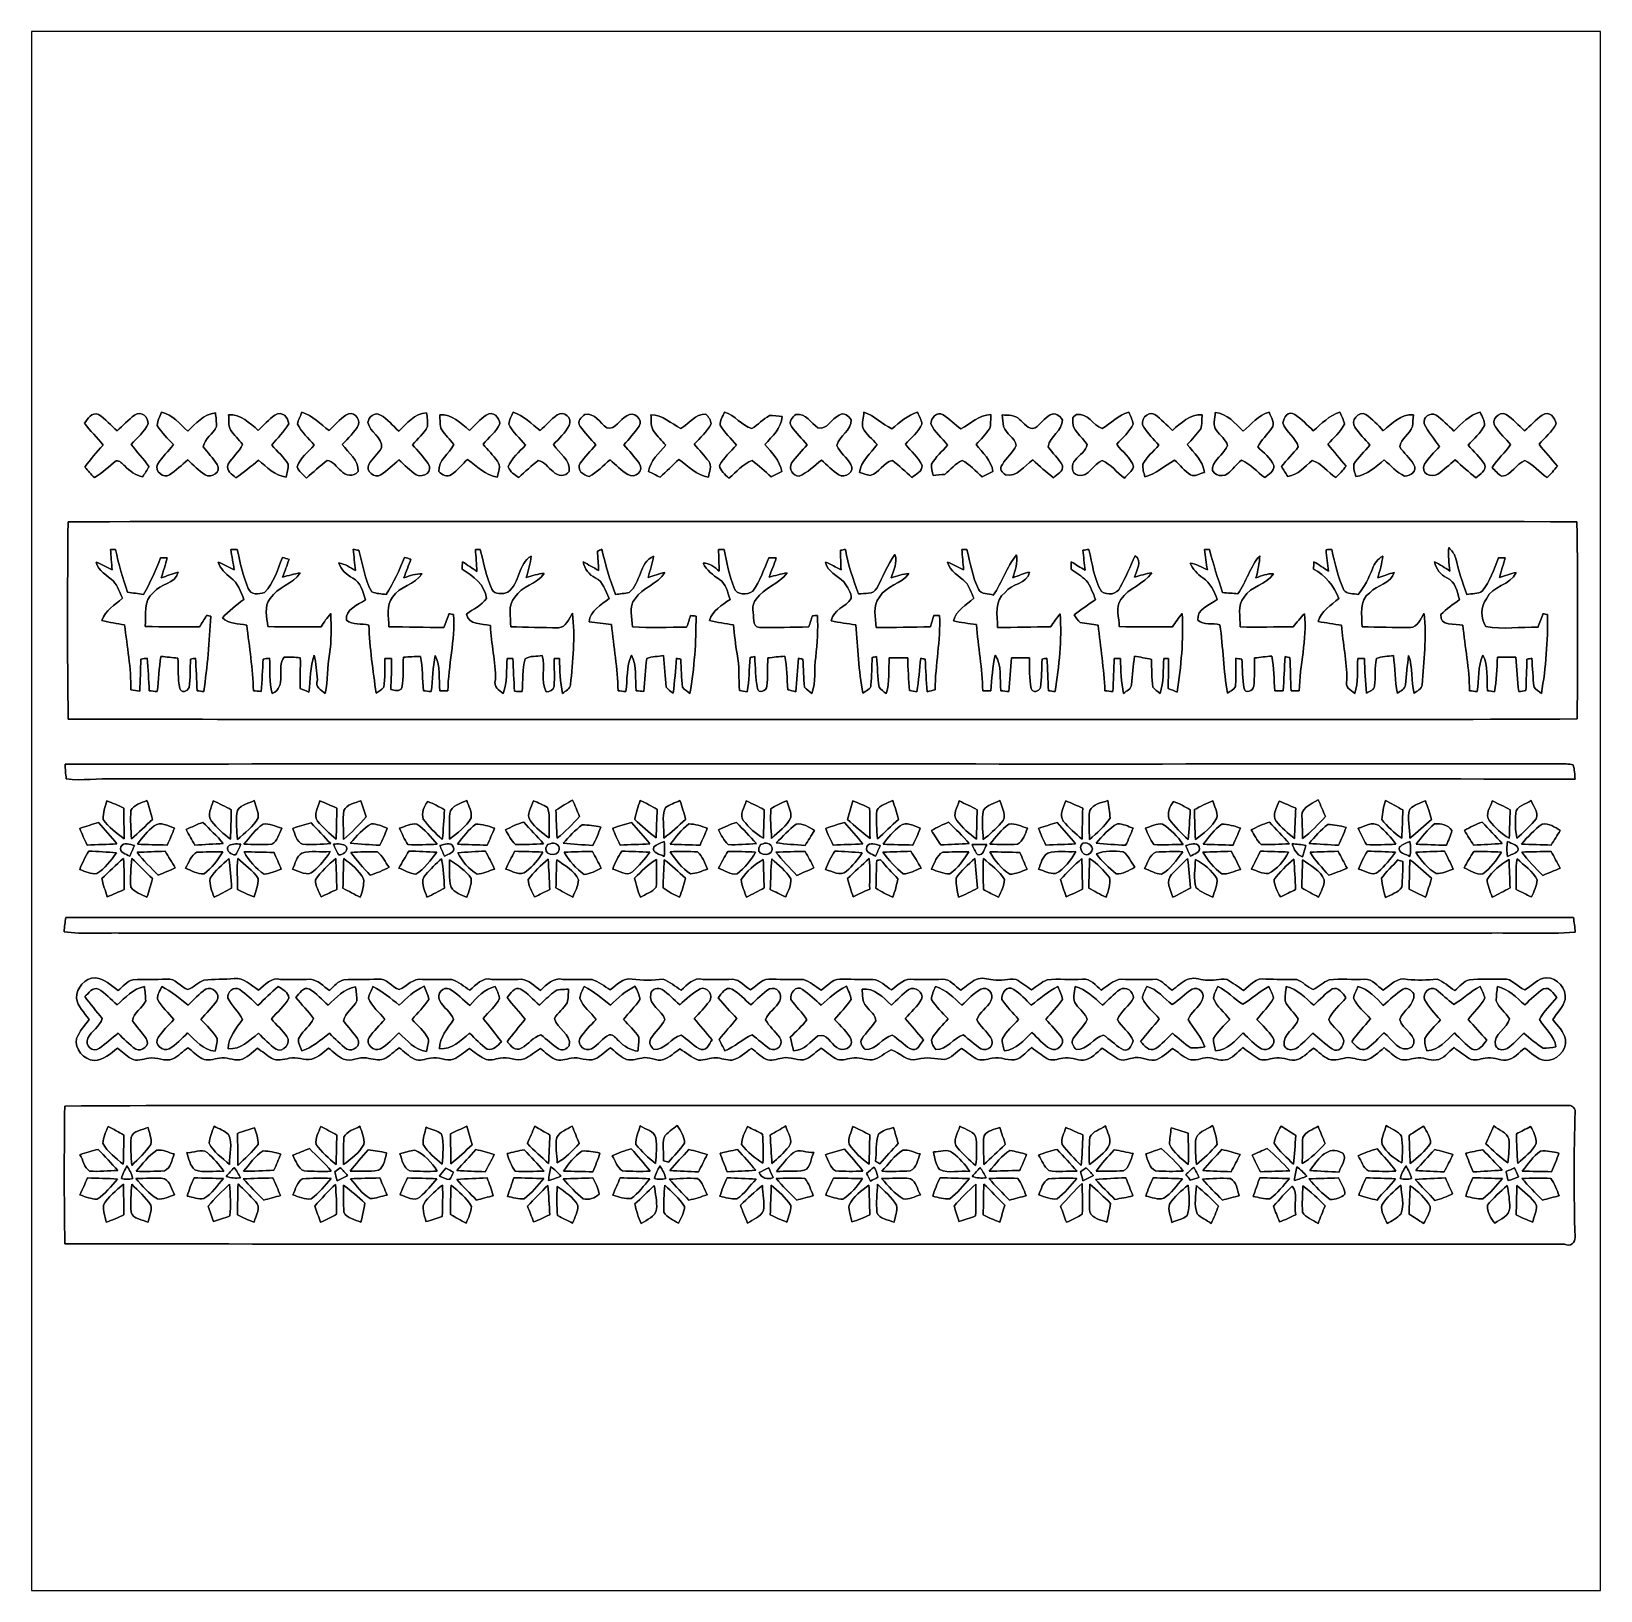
# Model space of a CAD drawing. Header units: centimetres. Extents: x -16.8 to 16.8, y -16.7 to 16.7.
import ezdxf

# ---------------------------------------------------------------- set-up
doc = ezdxf.new("R2010")
doc.units = ezdxf.units.CM
doc.header["$MEASUREMENT"] = 0
doc.layers.add('Layer 1', color=7, linetype='Continuous')

msp = doc.modelspace()

# ---------------------------------------------------------------- linework, layer by layer
at = {"layer": 'Layer 1', "color": 7}
for points, knots in [([(-16.77458, 16.66875), (-16.77458, 16.66875), (16.77458, 16.66875), (16.77458, 16.66875), (16.77458, 16.66875), (16.77458, 16.66875), (16.77458, -16.66875), (16.77458, -16.66875), (16.77458, -16.66875), (16.77458, -16.66875), (-16.77458, -16.66875), (-16.77458, -16.66875), (-16.77458, -16.66875), (-16.77458, -16.66875), (-16.77458, 16.66875), (-16.77458, 16.66875), (-16.77458, 16.66875), (-16.77458, 16.66875), (-16.77458, 16.66875), (-16.77458, 16.66875)], [0, 0, 0, 0, 0.16666667, 0.16666667, 0.16666667, 0.16666667, 0.33333333, 0.33333333, 0.33333333, 0.33333333, 0.5, 0.5, 0.5, 0.5, 0.66666667, 0.66666667, 0.66666667, 0.66666667, 1, 1, 1, 1]), ([(-15.64217, 8.29204), (-15.51058, 8.1347), (-15.37582, 7.98019), (-15.24282, 7.82426), (-15.24282, 7.82426), (-15.38005, 7.67433), (-15.51199, 7.51911), (-15.63123, 7.35401), (-15.63123, 7.35401), (-15.56561, 7.27639), (-15.49753, 7.2009), (-15.42697, 7.12787), (-15.42697, 7.12787), (-15.25729, 7.22701), (-15.11864, 7.36776), (-14.96519, 7.48806), (-14.96519, 7.48806), (-14.8844, 7.50147), (-14.83395, 7.42139), (-14.77821, 7.37694), (-14.77821, 7.37694), (-14.67379, 7.26652), (-14.5475, 7.17621), (-14.39545, 7.1441), (-14.39545, 7.1441), (-14.34959, 7.21642), (-14.30373, 7.28839), (-14.25822, 7.36106), (-14.25822, 7.36106), (-14.37428, 7.52934), (-14.51504, 7.67821), (-14.6431, 7.83731), (-14.6431, 7.83731), (-14.51575, 7.97877), (-14.36088, 8.10507), (-14.27586, 8.27793), (-14.27586, 8.27793), (-14.27868, 8.41622), (-14.4145, 8.56439), (-14.56725, 8.46526), (-14.56725, 8.46526), (-14.70272, 8.36507), (-14.81878, 8.24195), (-14.9412, 8.12694), (-14.9412, 8.12694), (-15.06961, 8.24759), (-15.19238, 8.37636), (-15.33666, 8.47796), (-15.33666, 8.47796), (-15.49506, 8.53546), (-15.56103, 8.38235), (-15.64217, 8.29204), (-15.64217, 8.29204), (-15.64217, 8.29204), (-15.64217, 8.29204), (-15.64217, 8.29204)], [0, 0, 0, 0, 0.06666667, 0.06666667, 0.06666667, 0.06666667, 0.13333333, 0.13333333, 0.13333333, 0.13333333, 0.2, 0.2, 0.2, 0.2, 0.26666667, 0.26666667, 0.26666667, 0.26666667, 0.33333333, 0.33333333, 0.33333333, 0.33333333, 0.4, 0.4, 0.4, 0.4, 0.46666667, 0.46666667, 0.46666667, 0.46666667, 0.53333333, 0.53333333, 0.53333333, 0.53333333, 0.6, 0.6, 0.6, 0.6, 0.66666667, 0.66666667, 0.66666667, 0.66666667, 0.73333333, 0.73333333, 0.73333333, 0.73333333, 0.8, 0.8, 0.8, 0.8, 0.86666667, 0.86666667, 0.86666667, 0.86666667, 1, 1, 1, 1]), ([(-13.99046, 8.52558), (-14.02786, 8.43456), (-14.0783, 8.34496), (-14.08606, 8.24477), (-14.08606, 8.24477), (-13.99223, 8.0899), (-13.86346, 7.96184), (-13.7354, 7.83555), (-13.7354, 7.83555), (-13.84688, 7.69197), (-13.98164, 7.56603), (-14.0783, 7.41116), (-14.0783, 7.41116), (-14.15168, 7.26899), (-13.94813, 7.09965), (-13.81972, 7.18714), (-13.81972, 7.18714), (-13.68072, 7.28098), (-13.56007, 7.3981), (-13.43096, 7.50464), (-13.43096, 7.50464), (-13.31101, 7.39528), (-13.19636, 7.27851), (-13.06195, 7.18644), (-13.06195, 7.18644), (-12.92084, 7.11447), (-12.70635, 7.23724), (-12.80336, 7.41116), (-12.80336, 7.41116), (-12.89226, 7.54486), (-13.00656, 7.65916), (-13.09899, 7.78969), (-13.09899, 7.78969), (-13.07112, 7.96502), (-12.88521, 8.06062), (-12.81783, 8.21937), (-12.81783, 8.21937), (-12.81677, 8.31885), (-12.827, 8.41657), (-12.84182, 8.51429), (-12.84182, 8.51429), (-13.09088, 8.47619), (-13.26303, 8.28816), (-13.42919, 8.11812), (-13.42919, 8.11812), (-13.59958, 8.27581), (-13.75128, 8.47019), (-13.99046, 8.52558), (-13.99046, 8.52558), (-13.99046, 8.52558), (-13.99046, 8.52558), (-13.99046, 8.52558)], [0, 0, 0, 0, 0.07142857, 0.07142857, 0.07142857, 0.07142857, 0.14285714, 0.14285714, 0.14285714, 0.14285714, 0.21428571, 0.21428571, 0.21428571, 0.21428571, 0.28571429, 0.28571429, 0.28571429, 0.28571429, 0.35714286, 0.35714286, 0.35714286, 0.35714286, 0.42857143, 0.42857143, 0.42857143, 0.42857143, 0.5, 0.5, 0.5, 0.5, 0.57142857, 0.57142857, 0.57142857, 0.57142857, 0.64285714, 0.64285714, 0.64285714, 0.64285714, 0.71428571, 0.71428571, 0.71428571, 0.71428571, 0.78571429, 0.78571429, 0.78571429, 0.78571429, 0.85714286, 0.85714286, 0.85714286, 0.85714286, 1, 1, 1, 1]), ([(-12.55959, 8.47161), (-12.54689, 8.36542), (-12.56841, 8.24865), (-12.51832, 8.15058), (-12.51832, 8.15058), (-12.44529, 8.03592), (-12.34052, 7.94667), (-12.26009, 7.83731), (-12.26009, 7.83731), (-12.33099, 7.67715), (-12.48057, 7.56814), (-12.56418, 7.41468), (-12.56418, 7.41468), (-12.62627, 7.26616), (-12.48163, 7.20266), (-12.40049, 7.12188), (-12.40049, 7.12188), (-12.23257, 7.24041), (-12.07382, 7.37129), (-11.91613, 7.50323), (-11.91613, 7.50323), (-11.74362, 7.34801), (-11.57182, 7.17127), (-11.3284, 7.1374), (-11.3284, 7.1374), (-11.30935, 7.22806), (-11.27619, 7.31979), (-11.28748, 7.41362), (-11.28748, 7.41362), (-11.37744, 7.56885), (-11.51608, 7.68914), (-11.63426, 7.82214), (-11.63426, 7.82214), (-11.51749, 7.97631), (-11.36721, 8.10683), (-11.27337, 8.27687), (-11.27337, 8.27687), (-11.28501, 8.41516), (-11.41166, 8.56439), (-11.5697, 8.46667), (-11.5697, 8.46667), (-11.69846, 8.37001), (-11.80818, 8.25041), (-11.92283, 8.13752), (-11.92283, 8.13752), (-12.11157, 8.2931), (-12.29572, 8.48536), (-12.55959, 8.47161), (-12.55959, 8.47161), (-12.55959, 8.47161), (-12.55959, 8.47161), (-12.55959, 8.47161)], [0, 0, 0, 0, 0.07142857, 0.07142857, 0.07142857, 0.07142857, 0.14285714, 0.14285714, 0.14285714, 0.14285714, 0.21428571, 0.21428571, 0.21428571, 0.21428571, 0.28571429, 0.28571429, 0.28571429, 0.28571429, 0.35714286, 0.35714286, 0.35714286, 0.35714286, 0.42857143, 0.42857143, 0.42857143, 0.42857143, 0.5, 0.5, 0.5, 0.5, 0.57142857, 0.57142857, 0.57142857, 0.57142857, 0.64285714, 0.64285714, 0.64285714, 0.64285714, 0.71428571, 0.71428571, 0.71428571, 0.71428571, 0.78571429, 0.78571429, 0.78571429, 0.78571429, 0.85714286, 0.85714286, 0.85714286, 0.85714286, 1, 1, 1, 1]), ([(-10.98973, 8.52734), (-11.02501, 8.44479), (-11.07052, 8.36401), (-11.08534, 8.27405), (-11.08534, 8.27405), (-11.00384, 8.09872), (-10.8458, 7.97172), (-10.72762, 7.82108), (-10.72762, 7.82108), (-10.85497, 7.67292), (-11.02889, 7.54768), (-11.0938, 7.35824), (-11.0938, 7.35824), (-11.055, 7.25946), (-10.96963, 7.19102), (-10.89589, 7.11835), (-10.89589, 7.11835), (-10.74808, 7.24253), (-10.6105, 7.37905), (-10.45281, 7.49088), (-10.45281, 7.49088), (-10.32051, 7.48912), (-10.25208, 7.34377), (-10.154, 7.27216), (-10.154, 7.27216), (-10.06546, 7.16562), (-9.87743, 7.13352), (-9.79064, 7.2577), (-9.79064, 7.2577), (-9.76454, 7.51311), (-10.0009, 7.65104), (-10.12719, 7.8359), (-10.12719, 7.8359), (-10.00584, 7.97172), (-9.85943, 8.09449), (-9.77935, 8.26064), (-9.77935, 8.26064), (-9.7476, 8.40105), (-9.89577, 8.57744), (-10.05276, 8.46631), (-10.05276, 8.46631), (-10.18328, 8.36859), (-10.29406, 8.24759), (-10.40977, 8.13294), (-10.40977, 8.13294), (-10.59286, 8.27864), (-10.76396, 8.44867), (-10.98973, 8.52734), (-10.98973, 8.52734), (-10.98973, 8.52734), (-10.98973, 8.52734), (-10.98973, 8.52734)], [0, 0, 0, 0, 0.07142857, 0.07142857, 0.07142857, 0.07142857, 0.14285714, 0.14285714, 0.14285714, 0.14285714, 0.21428571, 0.21428571, 0.21428571, 0.21428571, 0.28571429, 0.28571429, 0.28571429, 0.28571429, 0.35714286, 0.35714286, 0.35714286, 0.35714286, 0.42857143, 0.42857143, 0.42857143, 0.42857143, 0.5, 0.5, 0.5, 0.5, 0.57142857, 0.57142857, 0.57142857, 0.57142857, 0.64285714, 0.64285714, 0.64285714, 0.64285714, 0.71428571, 0.71428571, 0.71428571, 0.71428571, 0.78571429, 0.78571429, 0.78571429, 0.78571429, 0.85714286, 0.85714286, 0.85714286, 0.85714286, 1, 1, 1, 1]), ([(-9.57933, 8.30756), (-9.54264, 8.09942), (-9.26712, 7.9943), (-9.28758, 7.76534), (-9.28758, 7.76534), (-9.36378, 7.63587), (-9.48302, 7.53816), (-9.56134, 7.4101), (-9.56134, 7.4101), (-9.63718, 7.26899), (-9.43151, 7.09965), (-9.30416, 7.18714), (-9.30416, 7.18714), (-9.16552, 7.28098), (-9.04452, 7.3981), (-8.9154, 7.50464), (-8.9154, 7.50464), (-8.79546, 7.39528), (-8.68045, 7.27851), (-8.54639, 7.18573), (-8.54639, 7.18573), (-8.38588, 7.11412), (-8.17492, 7.2584), (-8.29628, 7.43832), (-8.29628, 7.43832), (-8.39646, 7.57661), (-8.51464, 7.70043), (-8.62683, 7.82849), (-8.62683, 7.82849), (-8.52205, 7.96114), (-8.37953, 8.06662), (-8.30298, 8.21937), (-8.30298, 8.21937), (-8.30227, 8.31815), (-8.31109, 8.41516), (-8.3252, 8.51253), (-8.3252, 8.51253), (-8.58696, 8.49524), (-8.74536, 8.28816), (-8.91752, 8.12341), (-8.91752, 8.12341), (-9.05157, 8.23419), (-9.15458, 8.38588), (-9.31157, 8.46596), (-9.31157, 8.46596), (-9.43434, 8.54287), (-9.56733, 8.42222), (-9.57933, 8.30756), (-9.57933, 8.30756), (-9.57933, 8.30756), (-9.57933, 8.30756), (-9.57933, 8.30756)], [0, 0, 0, 0, 0.07142857, 0.07142857, 0.07142857, 0.07142857, 0.14285714, 0.14285714, 0.14285714, 0.14285714, 0.21428571, 0.21428571, 0.21428571, 0.21428571, 0.28571429, 0.28571429, 0.28571429, 0.28571429, 0.35714286, 0.35714286, 0.35714286, 0.35714286, 0.42857143, 0.42857143, 0.42857143, 0.42857143, 0.5, 0.5, 0.5, 0.5, 0.57142857, 0.57142857, 0.57142857, 0.57142857, 0.64285714, 0.64285714, 0.64285714, 0.64285714, 0.71428571, 0.71428571, 0.71428571, 0.71428571, 0.78571429, 0.78571429, 0.78571429, 0.78571429, 0.85714286, 0.85714286, 0.85714286, 0.85714286, 1, 1, 1, 1]), ([(-8.04404, 8.47161), (-8.03134, 8.36542), (-8.05286, 8.24865), (-8.00276, 8.15058), (-8.00276, 8.15058), (-7.92974, 8.03592), (-7.82496, 7.94667), (-7.74453, 7.83731), (-7.74453, 7.83731), (-7.82673, 7.62882), (-8.09272, 7.50852), (-8.06027, 7.2577), (-8.06027, 7.2577), (-7.99536, 7.18961), (-7.8807, 7.12364), (-7.79321, 7.19243), (-7.79321, 7.19243), (-7.66128, 7.28133), (-7.5632, 7.4101), (-7.44749, 7.51769), (-7.44749, 7.51769), (-7.24817, 7.37235), (-7.06826, 7.18114), (-6.8132, 7.1374), (-6.8132, 7.1374), (-6.79556, 7.24676), (-6.72677, 7.37941), (-6.80967, 7.47818), (-6.80967, 7.47818), (-6.90633, 7.60448), (-7.01499, 7.72089), (-7.118, 7.84154), (-7.118, 7.84154), (-6.99594, 7.98336), (-6.84283, 8.10719), (-6.75675, 8.27617), (-6.75675, 8.27617), (-6.76981, 8.4141), (-6.89539, 8.56439), (-7.05414, 8.46667), (-7.05414, 8.46667), (-7.18291, 8.37001), (-7.29262, 8.25041), (-7.40728, 8.13752), (-7.40728, 8.13752), (-7.59601, 8.2931), (-7.78016, 8.48536), (-8.04404, 8.47161), (-8.04404, 8.47161), (-8.04404, 8.47161), (-8.04404, 8.47161), (-8.04404, 8.47161)], [0, 0, 0, 0, 0.07142857, 0.07142857, 0.07142857, 0.07142857, 0.14285714, 0.14285714, 0.14285714, 0.14285714, 0.21428571, 0.21428571, 0.21428571, 0.21428571, 0.28571429, 0.28571429, 0.28571429, 0.28571429, 0.35714286, 0.35714286, 0.35714286, 0.35714286, 0.42857143, 0.42857143, 0.42857143, 0.42857143, 0.5, 0.5, 0.5, 0.5, 0.57142857, 0.57142857, 0.57142857, 0.57142857, 0.64285714, 0.64285714, 0.64285714, 0.64285714, 0.71428571, 0.71428571, 0.71428571, 0.71428571, 0.78571429, 0.78571429, 0.78571429, 0.78571429, 0.85714286, 0.85714286, 0.85714286, 0.85714286, 1, 1, 1, 1]), ([(-6.47418, 8.52734), (-6.50946, 8.44479), (-6.55496, 8.36401), (-6.56978, 8.27405), (-6.56978, 8.27405), (-6.48829, 8.09872), (-6.33024, 7.97172), (-6.21206, 7.82108), (-6.21206, 7.82108), (-6.33942, 7.67256), (-6.51439, 7.54697), (-6.57931, 7.35718), (-6.57931, 7.35718), (-6.54509, 7.24888), (-6.44066, 7.19173), (-6.35318, 7.13105), (-6.35318, 7.13105), (-6.21665, 7.25417), (-6.08648, 7.38576), (-5.9376, 7.49441), (-5.9376, 7.49441), (-5.79755, 7.47959), (-5.72594, 7.33284), (-5.61975, 7.25558), (-5.61975, 7.25558), (-5.53156, 7.15821), (-5.35446, 7.14199), (-5.27544, 7.25805), (-5.27544, 7.25805), (-5.24545, 7.51558), (-5.49204, 7.64611), (-5.6134, 7.83449), (-5.6134, 7.83449), (-5.49663, 7.96466), (-5.35481, 8.08214), (-5.27791, 8.24159), (-5.27791, 8.24159), (-5.20206, 8.40564), (-5.38551, 8.56333), (-5.5372, 8.46702), (-5.5372, 8.46702), (-5.66773, 8.36859), (-5.7785, 8.24759), (-5.89421, 8.13294), (-5.89421, 8.13294), (-6.0773, 8.27864), (-6.2484, 8.44867), (-6.47418, 8.52734), (-6.47418, 8.52734), (-6.47418, 8.52734), (-6.47418, 8.52734), (-6.47418, 8.52734)], [0, 0, 0, 0, 0.07142857, 0.07142857, 0.07142857, 0.07142857, 0.14285714, 0.14285714, 0.14285714, 0.14285714, 0.21428571, 0.21428571, 0.21428571, 0.21428571, 0.28571429, 0.28571429, 0.28571429, 0.28571429, 0.35714286, 0.35714286, 0.35714286, 0.35714286, 0.42857143, 0.42857143, 0.42857143, 0.42857143, 0.5, 0.5, 0.5, 0.5, 0.57142857, 0.57142857, 0.57142857, 0.57142857, 0.64285714, 0.64285714, 0.64285714, 0.64285714, 0.71428571, 0.71428571, 0.71428571, 0.71428571, 0.78571429, 0.78571429, 0.78571429, 0.78571429, 0.85714286, 0.85714286, 0.85714286, 0.85714286, 1, 1, 1, 1]), ([(-4.94348, 8.47549), (-5.02003, 8.41939), (-5.11916, 8.33826), (-5.03943, 8.2229), (-5.03943, 8.2229), (-4.94171, 8.08143), (-4.82, 7.95831), (-4.70958, 7.82673), (-4.70958, 7.82673), (-4.82177, 7.69937), (-4.93924, 7.57626), (-5.03908, 7.43867), (-5.03908, 7.43867), (-5.12974, 7.28768), (-4.97417, 7.17656), (-4.85069, 7.14869), (-4.85069, 7.14869), (-4.68066, 7.24041), (-4.54942, 7.38964), (-4.39984, 7.50993), (-4.39984, 7.50993), (-4.2799, 7.39951), (-4.16595, 7.27922), (-4.0259, 7.19349), (-4.0259, 7.19349), (-3.86962, 7.09965), (-3.66042, 7.26934), (-3.78072, 7.43832), (-3.78072, 7.43832), (-3.8802, 7.5759), (-3.99803, 7.69902), (-4.10951, 7.82637), (-4.10951, 7.82637), (-3.99944, 7.95831), (-3.88056, 8.08284), (-3.78354, 8.22501), (-3.78354, 8.22501), (-3.68265, 8.37812), (-3.9056, 8.56509), (-4.04319, 8.45044), (-4.04319, 8.45044), (-4.19947, 8.37777), (-4.27461, 8.14564), (-4.47463, 8.19115), (-4.47463, 8.19115), (-4.62809, 8.2931), (-4.72193, 8.52417), (-4.94348, 8.47549), (-4.94348, 8.47549), (-4.94348, 8.47549), (-4.94348, 8.47549), (-4.94348, 8.47549)], [0, 0, 0, 0, 0.07142857, 0.07142857, 0.07142857, 0.07142857, 0.14285714, 0.14285714, 0.14285714, 0.14285714, 0.21428571, 0.21428571, 0.21428571, 0.21428571, 0.28571429, 0.28571429, 0.28571429, 0.28571429, 0.35714286, 0.35714286, 0.35714286, 0.35714286, 0.42857143, 0.42857143, 0.42857143, 0.42857143, 0.5, 0.5, 0.5, 0.5, 0.57142857, 0.57142857, 0.57142857, 0.57142857, 0.64285714, 0.64285714, 0.64285714, 0.64285714, 0.71428571, 0.71428571, 0.71428571, 0.71428571, 0.78571429, 0.78571429, 0.78571429, 0.78571429, 0.85714286, 0.85714286, 0.85714286, 0.85714286, 1, 1, 1, 1]), ([(-3.52778, 8.47372), (-3.51402, 8.35166), (-3.54365, 8.21231), (-3.46322, 8.10895), (-3.46322, 8.10895), (-3.38667, 8.00664), (-3.2953, 7.91669), (-3.21204, 7.81967), (-3.21204, 7.81967), (-3.36303, 7.65457), (-3.53801, 7.49441), (-3.58105, 7.26228), (-3.58105, 7.26228), (-3.49991, 7.21995), (-3.41806, 7.17867), (-3.33516, 7.13916), (-3.33516, 7.13916), (-3.19264, 7.25664), (-3.06564, 7.39069), (-2.93264, 7.51805), (-2.93264, 7.51805), (-2.73332, 7.37306), (-2.55376, 7.1822), (-2.29941, 7.13775), (-2.29941, 7.13775), (-2.28671, 7.24747), (-2.2158, 7.37799), (-2.29447, 7.47783), (-2.29447, 7.47783), (-2.39078, 7.60448), (-2.49943, 7.72089), (-2.60244, 7.84154), (-2.60244, 7.84154), (-2.48003, 7.98336), (-2.32763, 8.10754), (-2.2412, 8.27617), (-2.2412, 8.27617), (-2.24825, 8.35731), (-2.29658, 8.42857), (-2.35409, 8.48325), (-2.35409, 8.48325), (-2.58304, 8.49242), (-2.71321, 8.28181), (-2.88996, 8.17492), (-2.88996, 8.17492), (-3.10056, 8.28357), (-3.27448, 8.47302), (-3.52778, 8.47372), (-3.52778, 8.47372), (-3.52778, 8.47372), (-3.52778, 8.47372), (-3.52778, 8.47372)], [0, 0, 0, 0, 0.07142857, 0.07142857, 0.07142857, 0.07142857, 0.14285714, 0.14285714, 0.14285714, 0.14285714, 0.21428571, 0.21428571, 0.21428571, 0.21428571, 0.28571429, 0.28571429, 0.28571429, 0.28571429, 0.35714286, 0.35714286, 0.35714286, 0.35714286, 0.42857143, 0.42857143, 0.42857143, 0.42857143, 0.5, 0.5, 0.5, 0.5, 0.57142857, 0.57142857, 0.57142857, 0.57142857, 0.64285714, 0.64285714, 0.64285714, 0.64285714, 0.71428571, 0.71428571, 0.71428571, 0.71428571, 0.78571429, 0.78571429, 0.78571429, 0.78571429, 0.85714286, 0.85714286, 0.85714286, 0.85714286, 1, 1, 1, 1]), ([(-1.95792, 8.5284), (-1.98931, 8.43844), (-2.06163, 8.34813), (-2.04646, 8.24971), (-2.04646, 8.24971), (-1.95862, 8.08849), (-1.81469, 7.96537), (-1.70145, 7.82179), (-1.70145, 7.82179), (-1.82527, 7.68032), (-1.9752, 7.55438), (-2.06446, 7.38681), (-2.06446, 7.38681), (-2.04435, 7.2704), (-1.9431, 7.19561), (-1.86373, 7.118), (-1.86373, 7.118), (-1.69757, 7.24041), (-1.56351, 7.43197), (-1.3649, 7.49371), (-1.3649, 7.49371), (-1.22096, 7.38893), (-1.09432, 7.26299), (-0.96097, 7.14481), (-0.96097, 7.14481), (-0.88441, 7.18114), (-0.80857, 7.21889), (-0.73307, 7.25699), (-0.73307, 7.25699), (-0.768, 7.49759), (-0.95038, 7.6581), (-1.09291, 7.83661), (-1.09291, 7.83661), (-0.9338, 8.01194), (-0.74119, 8.18268), (-0.72002, 8.43633), (-0.72002, 8.43633), (-0.81104, 8.44621), (-0.90558, 8.45361), (-0.99589, 8.45573), (-0.99589, 8.45573), (-1.12959, 8.37424), (-1.24107, 8.26276), (-1.36984, 8.17457), (-1.36984, 8.17457), (-1.59314, 8.23348), (-1.72896, 8.46737), (-1.95792, 8.5284), (-1.95792, 8.5284), (-1.95792, 8.5284), (-1.95792, 8.5284), (-1.95792, 8.5284)], [0, 0, 0, 0, 0.07142857, 0.07142857, 0.07142857, 0.07142857, 0.14285714, 0.14285714, 0.14285714, 0.14285714, 0.21428571, 0.21428571, 0.21428571, 0.21428571, 0.28571429, 0.28571429, 0.28571429, 0.28571429, 0.35714286, 0.35714286, 0.35714286, 0.35714286, 0.42857143, 0.42857143, 0.42857143, 0.42857143, 0.5, 0.5, 0.5, 0.5, 0.57142857, 0.57142857, 0.57142857, 0.57142857, 0.64285714, 0.64285714, 0.64285714, 0.64285714, 0.71428571, 0.71428571, 0.71428571, 0.71428571, 0.78571429, 0.78571429, 0.78571429, 0.78571429, 0.85714286, 0.85714286, 0.85714286, 0.85714286, 1, 1, 1, 1]), ([(-0.42827, 8.47654), (-0.50412, 8.41904), (-0.60184, 8.3379), (-0.52493, 8.22254), (-0.52493, 8.22254), (-0.42616, 8.08143), (-0.30092, 7.96149), (-0.19015, 7.83026), (-0.19015, 7.83026), (-0.30374, 7.70149), (-0.42333, 7.57696), (-0.52529, 7.43867), (-0.52529, 7.43867), (-0.58561, 7.31344), (-0.49812, 7.16068), (-0.36266, 7.15962), (-0.36266, 7.15962), (-0.17745, 7.23512), (-0.03528, 7.37905), (0.11642, 7.50394), (0.11642, 7.50394), (0.23601, 7.39493), (0.35066, 7.27851), (0.48472, 7.18644), (0.48472, 7.18644), (0.62512, 7.11482), (0.84067, 7.23688), (0.7426, 7.4108), (0.7426, 7.4108), (0.65864, 7.55544), (0.51153, 7.66374), (0.44591, 7.81614), (0.44591, 7.81614), (0.49248, 8.02816), (0.76235, 8.13188), (0.75001, 8.36612), (0.75001, 8.36612), (0.6925, 8.44197), (0.61031, 8.54146), (0.49565, 8.46173), (0.49565, 8.46173), (0.32879, 8.39152), (0.25083, 8.14282), (0.04163, 8.19326), (0.04163, 8.19326), (-0.11183, 8.29381), (-0.21273, 8.509), (-0.42827, 8.47654), (-0.42827, 8.47654), (-0.42827, 8.47654), (-0.42827, 8.47654), (-0.42827, 8.47654)], [0, 0, 0, 0, 0.07142857, 0.07142857, 0.07142857, 0.07142857, 0.14285714, 0.14285714, 0.14285714, 0.14285714, 0.21428571, 0.21428571, 0.21428571, 0.21428571, 0.28571429, 0.28571429, 0.28571429, 0.28571429, 0.35714286, 0.35714286, 0.35714286, 0.35714286, 0.42857143, 0.42857143, 0.42857143, 0.42857143, 0.5, 0.5, 0.5, 0.5, 0.57142857, 0.57142857, 0.57142857, 0.57142857, 0.64285714, 0.64285714, 0.64285714, 0.64285714, 0.71428571, 0.71428571, 0.71428571, 0.71428571, 0.78571429, 0.78571429, 0.78571429, 0.78571429, 0.85714286, 0.85714286, 0.85714286, 0.85714286, 1, 1, 1, 1]), ([(1.02552, 8.52452), (1.01353, 8.41516), (0.98213, 8.30227), (1.00259, 8.19256), (1.00259, 8.19256), (1.06786, 8.04721), (1.20579, 7.95232), (1.30775, 7.83414), (1.30775, 7.83414), (1.1684, 7.64364), (0.96485, 7.48982), (0.92781, 7.23971), (0.92781, 7.23971), (1.0033, 7.21572), (1.07809, 7.18432), (1.15782, 7.17515), (1.15782, 7.17515), (1.35467, 7.21677), (1.43933, 7.45349), (1.63336, 7.49582), (1.63336, 7.49582), (1.78153, 7.38576), (1.91206, 7.25452), (2.04893, 7.13105), (2.04893, 7.13105), (2.13642, 7.19596), (2.27647, 7.26122), (2.27013, 7.38611), (2.27013, 7.38611), (2.19393, 7.56461), (2.02777, 7.68809), (1.91311, 7.84119), (1.91311, 7.84119), (2.03059, 7.98301), (2.19146, 8.10189), (2.26589, 8.2737), (2.26589, 8.2737), (2.25143, 8.3626), (2.20662, 8.44268), (2.17241, 8.52452), (2.17241, 8.52452), (1.95333, 8.46878), (1.79634, 8.3058), (1.62454, 8.1728), (1.62454, 8.1728), (1.41323, 8.26699), (1.25095, 8.45291), (1.02552, 8.52452), (1.02552, 8.52452), (1.02552, 8.52452), (1.02552, 8.52452), (1.02552, 8.52452)], [0, 0, 0, 0, 0.07142857, 0.07142857, 0.07142857, 0.07142857, 0.14285714, 0.14285714, 0.14285714, 0.14285714, 0.21428571, 0.21428571, 0.21428571, 0.21428571, 0.28571429, 0.28571429, 0.28571429, 0.28571429, 0.35714286, 0.35714286, 0.35714286, 0.35714286, 0.42857143, 0.42857143, 0.42857143, 0.42857143, 0.5, 0.5, 0.5, 0.5, 0.57142857, 0.57142857, 0.57142857, 0.57142857, 0.64285714, 0.64285714, 0.64285714, 0.64285714, 0.71428571, 0.71428571, 0.71428571, 0.71428571, 0.78571429, 0.78571429, 0.78571429, 0.78571429, 0.85714286, 0.85714286, 0.85714286, 0.85714286, 1, 1, 1, 1]), ([(2.45533, 8.27652), (2.53612, 8.10013), (2.69734, 7.97489), (2.81411, 7.82214), (2.81411, 7.82214), (2.69734, 7.68914), (2.55729, 7.57061), (2.47156, 7.41433), (2.47156, 7.41433), (2.46486, 7.33284), (2.48814, 7.25276), (2.50261, 7.17303), (2.50261, 7.17303), (2.5654, 7.17903), (2.69134, 7.19067), (2.75449, 7.19667), (2.75449, 7.19667), (2.87514, 7.29368), (2.9785, 7.43902), (3.12349, 7.49229), (3.12349, 7.49229), (3.29142, 7.42315), (3.41066, 7.25664), (3.55494, 7.14516), (3.55494, 7.14516), (3.63114, 7.1815), (3.70699, 7.21889), (3.78248, 7.25699), (3.78248, 7.25699), (3.74756, 7.49794), (3.56517, 7.65845), (3.4223, 7.83696), (3.4223, 7.83696), (3.52284, 7.9442), (3.62656, 8.05004), (3.7084, 8.17316), (3.7084, 8.17316), (3.74685, 8.26699), (3.72816, 8.37459), (3.73944, 8.47407), (3.73944, 8.47407), (3.48474, 8.47196), (3.3087, 8.28322), (3.09774, 8.17139), (3.09774, 8.17139), (2.96792, 8.26594), (2.85327, 8.37988), (2.71921, 8.46843), (2.71921, 8.46843), (2.5721, 8.56051), (2.4638, 8.39682), (2.45533, 8.27652), (2.45533, 8.27652), (2.45533, 8.27652), (2.45533, 8.27652), (2.45533, 8.27652)], [0, 0, 0, 0, 0.06666667, 0.06666667, 0.06666667, 0.06666667, 0.13333333, 0.13333333, 0.13333333, 0.13333333, 0.2, 0.2, 0.2, 0.2, 0.26666667, 0.26666667, 0.26666667, 0.26666667, 0.33333333, 0.33333333, 0.33333333, 0.33333333, 0.4, 0.4, 0.4, 0.4, 0.46666667, 0.46666667, 0.46666667, 0.46666667, 0.53333333, 0.53333333, 0.53333333, 0.53333333, 0.6, 0.6, 0.6, 0.6, 0.66666667, 0.66666667, 0.66666667, 0.66666667, 0.73333333, 0.73333333, 0.73333333, 0.73333333, 0.8, 0.8, 0.8, 0.8, 0.86666667, 0.86666667, 0.86666667, 0.86666667, 1, 1, 1, 1]), ([(3.98357, 8.46949), (3.98956, 8.38623), (3.99803, 8.30298), (4.00897, 8.22007), (4.00897, 8.22007), (4.06083, 8.06203), (4.25238, 7.98301), (4.28237, 7.81614), (4.28237, 7.81614), (4.21146, 7.66445), (4.07035, 7.55474), (3.98463, 7.41045), (3.98463, 7.41045), (3.90137, 7.30956), (3.98533, 7.23547), (4.05024, 7.18608), (4.05024, 7.18608), (4.30248, 7.13352), (4.45206, 7.38011), (4.63338, 7.50499), (4.63338, 7.50499), (4.77802, 7.37482), (4.92548, 7.24676), (5.07788, 7.12505), (5.07788, 7.12505), (5.15514, 7.19772), (5.29167, 7.26122), (5.27262, 7.38646), (5.27262, 7.38646), (5.18724, 7.53357), (5.05919, 7.64999), (4.96323, 7.78969), (4.96323, 7.78969), (4.99322, 8.01511), (5.27332, 8.12694), (5.26662, 8.36648), (5.26662, 8.36648), (5.20771, 8.44374), (5.12269, 8.53757), (5.00733, 8.46808), (5.00733, 8.46808), (4.87786, 8.40422), (4.80201, 8.27299), (4.6863, 8.19115), (4.6863, 8.19115), (4.53002, 8.14141), (4.45347, 8.29663), (4.34975, 8.37318), (4.34975, 8.37318), (4.25697, 8.47725), (4.1088, 8.45397), (3.98357, 8.46949), (3.98357, 8.46949), (3.98357, 8.46949), (3.98357, 8.46949), (3.98357, 8.46949)], [0, 0, 0, 0, 0.06666667, 0.06666667, 0.06666667, 0.06666667, 0.13333333, 0.13333333, 0.13333333, 0.13333333, 0.2, 0.2, 0.2, 0.2, 0.26666667, 0.26666667, 0.26666667, 0.26666667, 0.33333333, 0.33333333, 0.33333333, 0.33333333, 0.4, 0.4, 0.4, 0.4, 0.46666667, 0.46666667, 0.46666667, 0.46666667, 0.53333333, 0.53333333, 0.53333333, 0.53333333, 0.6, 0.6, 0.6, 0.6, 0.66666667, 0.66666667, 0.66666667, 0.66666667, 0.73333333, 0.73333333, 0.73333333, 0.73333333, 0.8, 0.8, 0.8, 0.8, 0.86666667, 0.86666667, 0.86666667, 0.86666667, 1, 1, 1, 1]), ([(5.56966, 8.47513), (5.53932, 8.44762), (5.47546, 8.4261), (5.48816, 8.37565), (5.48816, 8.37565), (5.45677, 8.13894), (5.68678, 8.01264), (5.79543, 7.83943), (5.79543, 7.83943), (5.78767, 7.69302), (5.62116, 7.62071), (5.54637, 7.50535), (5.54637, 7.50535), (5.45218, 7.41751), (5.45324, 7.20407), (5.5947, 7.1822), (5.5947, 7.1822), (5.84764, 7.12329), (5.92314, 7.43232), (6.12105, 7.49194), (6.12105, 7.49194), (6.30132, 7.41257), (6.43326, 7.23829), (6.59201, 7.1187), (6.59201, 7.1187), (6.66538, 7.19102), (6.75217, 7.25911), (6.78956, 7.35859), (6.78956, 7.35859), (6.73735, 7.5565), (6.54191, 7.67891), (6.42867, 7.84119), (6.42867, 7.84119), (6.54614, 7.98301), (6.70701, 8.10189), (6.78145, 8.2737), (6.78145, 8.2737), (6.76663, 8.3626), (6.72218, 8.44268), (6.68761, 8.52487), (6.68761, 8.52487), (6.46007, 8.47478), (6.31084, 8.28181), (6.11858, 8.17845), (6.11858, 8.17845), (5.92032, 8.23807), (5.80813, 8.52346), (5.56966, 8.47513), (5.56966, 8.47513), (5.56966, 8.47513), (5.56966, 8.47513), (5.56966, 8.47513)], [0, 0, 0, 0, 0.07142857, 0.07142857, 0.07142857, 0.07142857, 0.14285714, 0.14285714, 0.14285714, 0.14285714, 0.21428571, 0.21428571, 0.21428571, 0.21428571, 0.28571429, 0.28571429, 0.28571429, 0.28571429, 0.35714286, 0.35714286, 0.35714286, 0.35714286, 0.42857143, 0.42857143, 0.42857143, 0.42857143, 0.5, 0.5, 0.5, 0.5, 0.57142857, 0.57142857, 0.57142857, 0.57142857, 0.64285714, 0.64285714, 0.64285714, 0.64285714, 0.71428571, 0.71428571, 0.71428571, 0.71428571, 0.78571429, 0.78571429, 0.78571429, 0.78571429, 0.85714286, 0.85714286, 0.85714286, 0.85714286, 1, 1, 1, 1]), ([(7.00652, 8.20596), (7.09683, 8.0645), (7.22171, 7.94985), (7.3279, 7.82038), (7.3279, 7.82038), (7.21113, 7.68809), (7.07284, 7.5692), (6.98571, 7.41398), (6.98571, 7.41398), (6.97865, 7.32331), (7.00969, 7.23582), (7.02804, 7.14798), (7.02804, 7.14798), (7.27639, 7.19596), (7.44679, 7.38999), (7.66339, 7.49829), (7.66339, 7.49829), (7.78616, 7.40657), (7.86836, 7.26722), (8.00382, 7.19102), (8.00382, 7.19102), (8.10189, 7.13528), (8.20773, 7.21501), (8.30333, 7.24006), (8.30333, 7.24006), (8.27123, 7.48877), (8.08496, 7.65422), (7.93785, 7.83696), (7.93785, 7.83696), (8.03839, 7.9442), (8.14211, 8.05004), (8.22396, 8.17316), (8.22396, 8.17316), (8.26135, 8.26664), (8.24406, 8.37318), (8.25571, 8.47196), (8.25571, 8.47196), (7.99147, 8.48466), (7.80697, 8.29275), (7.61824, 8.13788), (7.61824, 8.13788), (7.49653, 8.25641), (7.38011, 8.38165), (7.24076, 8.47937), (7.24076, 8.47937), (7.08131, 8.56439), (6.90386, 8.3379), (7.00652, 8.20596), (7.00652, 8.20596), (7.00652, 8.20596), (7.00652, 8.20596), (7.00652, 8.20596)], [0, 0, 0, 0, 0.07142857, 0.07142857, 0.07142857, 0.07142857, 0.14285714, 0.14285714, 0.14285714, 0.14285714, 0.21428571, 0.21428571, 0.21428571, 0.21428571, 0.28571429, 0.28571429, 0.28571429, 0.28571429, 0.35714286, 0.35714286, 0.35714286, 0.35714286, 0.42857143, 0.42857143, 0.42857143, 0.42857143, 0.5, 0.5, 0.5, 0.5, 0.57142857, 0.57142857, 0.57142857, 0.57142857, 0.64285714, 0.64285714, 0.64285714, 0.64285714, 0.71428571, 0.71428571, 0.71428571, 0.71428571, 0.78571429, 0.78571429, 0.78571429, 0.78571429, 0.85714286, 0.85714286, 0.85714286, 0.85714286, 1, 1, 1, 1]), ([(8.53511, 8.52241), (8.53264, 8.39646), (8.46667, 8.24442), (8.56086, 8.13823), (8.56086, 8.13823), (8.63106, 8.0264), (8.76829, 7.94808), (8.79581, 7.81579), (8.79581, 7.81579), (8.73054, 7.66339), (8.58344, 7.55544), (8.50053, 7.4108), (8.50053, 7.4108), (8.38059, 7.20866), (8.67869, 7.10636), (8.80322, 7.21289), (8.80322, 7.21289), (8.9087, 7.29862), (8.98737, 7.41327), (9.09461, 7.49759), (9.09461, 7.49759), (9.29005, 7.42491), (9.42693, 7.24641), (9.59626, 7.12823), (9.59626, 7.12823), (9.6714, 7.19878), (9.81004, 7.26193), (9.78464, 7.3854), (9.78464, 7.3854), (9.72749, 7.55615), (9.56134, 7.65845), (9.44633, 7.78651), (9.44633, 7.78651), (9.52606, 7.93115), (9.64565, 8.04686), (9.74055, 8.18092), (9.74055, 8.18092), (9.83121, 8.28816), (9.72044, 8.41975), (9.68551, 8.52699), (9.68551, 8.52699), (9.45233, 8.46384), (9.30734, 8.2677), (9.1313, 8.12024), (9.1313, 8.12024), (8.95597, 8.28604), (8.79863, 8.50053), (8.53511, 8.52241), (8.53511, 8.52241), (8.53511, 8.52241), (8.53511, 8.52241), (8.53511, 8.52241)], [0, 0, 0, 0, 0.07142857, 0.07142857, 0.07142857, 0.07142857, 0.14285714, 0.14285714, 0.14285714, 0.14285714, 0.21428571, 0.21428571, 0.21428571, 0.21428571, 0.28571429, 0.28571429, 0.28571429, 0.28571429, 0.35714286, 0.35714286, 0.35714286, 0.35714286, 0.42857143, 0.42857143, 0.42857143, 0.42857143, 0.5, 0.5, 0.5, 0.5, 0.57142857, 0.57142857, 0.57142857, 0.57142857, 0.64285714, 0.64285714, 0.64285714, 0.64285714, 0.71428571, 0.71428571, 0.71428571, 0.71428571, 0.78571429, 0.78571429, 0.78571429, 0.78571429, 0.85714286, 0.85714286, 0.85714286, 0.85714286, 1, 1, 1, 1]), ([(9.98079, 8.2998), (10.04323, 8.10119), (10.26125, 7.98301), (10.31169, 7.78686), (10.31169, 7.78686), (10.20692, 7.63376), (10.0584, 7.51593), (9.95151, 7.36318), (9.95151, 7.36318), (9.99596, 7.29403), (10.04041, 7.22454), (10.08521, 7.15504), (10.08521, 7.15504), (10.31487, 7.1755), (10.44081, 7.36882), (10.6105, 7.49088), (10.6105, 7.49088), (10.80946, 7.44079), (10.94176, 7.23935), (11.11356, 7.12893), (11.11356, 7.12893), (11.19223, 7.20513), (11.26561, 7.28698), (11.33404, 7.3727), (11.33404, 7.3727), (11.20457, 7.52969), (11.07264, 7.68385), (10.94317, 7.84013), (10.94317, 7.84013), (11.06099, 7.9823), (11.22221, 8.10154), (11.297, 8.2737), (11.297, 8.2737), (11.28219, 8.36366), (11.23668, 8.44444), (11.2014, 8.52734), (11.2014, 8.52734), (10.97456, 8.45502), (10.80523, 8.28393), (10.63237, 8.13012), (10.63237, 8.13012), (10.50431, 8.24936), (10.38331, 8.37777), (10.23867, 8.47654), (10.23867, 8.47654), (10.08521, 8.56862), (10.00478, 8.41163), (9.98079, 8.2998), (9.98079, 8.2998), (9.98079, 8.2998), (9.98079, 8.2998), (9.98079, 8.2998)], [0, 0, 0, 0, 0.07142857, 0.07142857, 0.07142857, 0.07142857, 0.14285714, 0.14285714, 0.14285714, 0.14285714, 0.21428571, 0.21428571, 0.21428571, 0.21428571, 0.28571429, 0.28571429, 0.28571429, 0.28571429, 0.35714286, 0.35714286, 0.35714286, 0.35714286, 0.42857143, 0.42857143, 0.42857143, 0.42857143, 0.5, 0.5, 0.5, 0.5, 0.57142857, 0.57142857, 0.57142857, 0.57142857, 0.64285714, 0.64285714, 0.64285714, 0.64285714, 0.71428571, 0.71428571, 0.71428571, 0.71428571, 0.78571429, 0.78571429, 0.78571429, 0.78571429, 0.85714286, 0.85714286, 0.85714286, 0.85714286, 1, 1, 1, 1]), ([(11.52207, 8.20596), (11.61239, 8.0645), (11.73727, 7.94985), (11.84346, 7.82038), (11.84346, 7.82038), (11.72563, 7.68773), (11.5884, 7.56779), (11.49879, 7.41362), (11.49879, 7.41362), (11.4875, 7.32331), (11.52102, 7.23547), (11.54077, 7.14869), (11.54077, 7.14869), (11.78525, 7.18891), (11.96622, 7.35542), (12.14826, 7.50746), (12.14826, 7.50746), (12.2876, 7.38681), (12.40931, 7.23089), (12.58464, 7.16245), (12.58464, 7.16245), (12.70459, 7.16068), (12.8711, 7.26511), (12.77761, 7.41433), (12.77761, 7.41433), (12.69365, 7.55121), (12.56418, 7.65246), (12.47951, 7.78792), (12.47951, 7.78792), (12.49751, 7.96255), (12.69824, 8.05639), (12.75115, 8.21831), (12.75115, 8.21831), (12.75997, 8.30298), (12.76667, 8.38729), (12.77197, 8.47196), (12.77197, 8.47196), (12.50386, 8.48536), (12.31829, 8.28781), (12.12638, 8.13117), (12.12638, 8.13117), (12.01173, 8.25606), (11.89567, 8.38165), (11.75597, 8.47866), (11.75597, 8.47866), (11.59651, 8.56474), (11.41942, 8.33755), (11.52207, 8.20596), (11.52207, 8.20596), (11.52207, 8.20596), (11.52207, 8.20596), (11.52207, 8.20596)], [0, 0, 0, 0, 0.07142857, 0.07142857, 0.07142857, 0.07142857, 0.14285714, 0.14285714, 0.14285714, 0.14285714, 0.21428571, 0.21428571, 0.21428571, 0.21428571, 0.28571429, 0.28571429, 0.28571429, 0.28571429, 0.35714286, 0.35714286, 0.35714286, 0.35714286, 0.42857143, 0.42857143, 0.42857143, 0.42857143, 0.5, 0.5, 0.5, 0.5, 0.57142857, 0.57142857, 0.57142857, 0.57142857, 0.64285714, 0.64285714, 0.64285714, 0.64285714, 0.71428571, 0.71428571, 0.71428571, 0.71428571, 0.78571429, 0.78571429, 0.78571429, 0.78571429, 0.85714286, 0.85714286, 0.85714286, 0.85714286, 1, 1, 1, 1]), ([(13.00268, 8.27617), (13.09158, 8.10225), (13.21929, 7.95091), (13.33041, 7.79039), (13.33041, 7.79039), (13.21858, 7.66868), (13.10005, 7.55262), (13.00692, 7.41609), (13.00692, 7.41609), (12.91378, 7.22418), (13.1512, 7.112), (13.29267, 7.20372), (13.29267, 7.20372), (13.42319, 7.29544), (13.54102, 7.40375), (13.66449, 7.50499), (13.66449, 7.50499), (13.80913, 7.37482), (13.95659, 7.24711), (14.10899, 7.12541), (14.10899, 7.12541), (14.19049, 7.19984), (14.34994, 7.27886), (14.29209, 7.41257), (14.29209, 7.41257), (14.1986, 7.56673), (14.06137, 7.68879), (13.94284, 7.82214), (13.94284, 7.82214), (14.06102, 7.96078), (14.21095, 8.07861), (14.2935, 8.24406), (14.2935, 8.24406), (14.29526, 8.34496), (14.23741, 8.43386), (14.20283, 8.52523), (14.20283, 8.52523), (13.9633, 8.47196), (13.80666, 8.28252), (13.63804, 8.12341), (13.63804, 8.12341), (13.51456, 8.24054), (13.39532, 8.36224), (13.26092, 8.46631), (13.26092, 8.46631), (13.12369, 8.53017), (12.97023, 8.41904), (13.00268, 8.27617), (13.00268, 8.27617), (13.00268, 8.27617), (13.00268, 8.27617), (13.00268, 8.27617)], [0, 0, 0, 0, 0.07142857, 0.07142857, 0.07142857, 0.07142857, 0.14285714, 0.14285714, 0.14285714, 0.14285714, 0.21428571, 0.21428571, 0.21428571, 0.21428571, 0.28571429, 0.28571429, 0.28571429, 0.28571429, 0.35714286, 0.35714286, 0.35714286, 0.35714286, 0.42857143, 0.42857143, 0.42857143, 0.42857143, 0.5, 0.5, 0.5, 0.5, 0.57142857, 0.57142857, 0.57142857, 0.57142857, 0.64285714, 0.64285714, 0.64285714, 0.64285714, 0.71428571, 0.71428571, 0.71428571, 0.71428571, 0.78571429, 0.78571429, 0.78571429, 0.78571429, 0.85714286, 0.85714286, 0.85714286, 0.85714286, 1, 1, 1, 1]), ([(14.52668, 8.21196), (14.61911, 8.07332), (14.73941, 7.95655), (14.85124, 7.83378), (14.85124, 7.83378), (14.72389, 7.66657), (14.57819, 7.51487), (14.45472, 7.34483), (14.45472, 7.34483), (14.51963, 7.27745), (14.58101, 7.20196), (14.66603, 7.15786), (14.66603, 7.15786), (14.87805, 7.18185), (14.96766, 7.42879), (15.15251, 7.49053), (15.15251, 7.49053), (15.33137, 7.40904), (15.46719, 7.24394), (15.62876, 7.12893), (15.62876, 7.12893), (15.70778, 7.20513), (15.78116, 7.28698), (15.8496, 7.3727), (15.8496, 7.3727), (15.71978, 7.52969), (15.58819, 7.68385), (15.45837, 7.84013), (15.45837, 7.84013), (15.58078, 7.98266), (15.73424, 8.10683), (15.82102, 8.27617), (15.82102, 8.27617), (15.80762, 8.41375), (15.68274, 8.56544), (15.52469, 8.46526), (15.52469, 8.46526), (15.38887, 8.36507), (15.27281, 8.24195), (15.15075, 8.12694), (15.15075, 8.12694), (15.02198, 8.24759), (14.89957, 8.37706), (14.75422, 8.4776), (14.75422, 8.4776), (14.599, 8.56615), (14.41521, 8.33896), (14.52668, 8.21196), (14.52668, 8.21196), (14.52668, 8.21196), (14.52668, 8.21196), (14.52668, 8.21196)], [0, 0, 0, 0, 0.07142857, 0.07142857, 0.07142857, 0.07142857, 0.14285714, 0.14285714, 0.14285714, 0.14285714, 0.21428571, 0.21428571, 0.21428571, 0.21428571, 0.28571429, 0.28571429, 0.28571429, 0.28571429, 0.35714286, 0.35714286, 0.35714286, 0.35714286, 0.42857143, 0.42857143, 0.42857143, 0.42857143, 0.5, 0.5, 0.5, 0.5, 0.57142857, 0.57142857, 0.57142857, 0.57142857, 0.64285714, 0.64285714, 0.64285714, 0.64285714, 0.71428571, 0.71428571, 0.71428571, 0.71428571, 0.78571429, 0.78571429, 0.78571429, 0.78571429, 0.85714286, 0.85714286, 0.85714286, 0.85714286, 1, 1, 1, 1]), ([(-15.99071, 6.17996), (-16.00235, 4.7752), (-16.00764, 3.37009), (-15.98718, 1.96568), (-15.98718, 1.96568), (-9.18245, 1.94769), (-2.37737, 1.96321), (4.42736, 1.95792), (4.42736, 1.95792), (8.376, 1.96532), (12.32464, 1.94275), (16.27293, 1.96921), (16.27293, 1.96921), (16.28457, 3.37397), (16.28951, 4.77908), (16.26941, 6.18349), (16.26941, 6.18349), (10.22879, 6.20148), (4.18818, 6.18596), (-1.85208, 6.19125), (-1.85208, 6.19125), (-6.56484, 6.18384), (-11.27795, 6.20642), (-15.99071, 6.17996), (-15.99071, 6.17996), (-15.99071, 6.17996), (-15.99071, 6.17996), (-15.99071, 6.17996)], [0, 0, 0, 0, 0.125, 0.125, 0.125, 0.125, 0.25, 0.25, 0.25, 0.25, 0.375, 0.375, 0.375, 0.375, 0.5, 0.5, 0.5, 0.5, 0.625, 0.625, 0.625, 0.625, 0.75, 0.75, 0.75, 0.75, 1, 1, 1, 1]), ([(-15.08407, 5.59118), (-15.05761, 5.59118), (-15.0047, 5.59082), (-14.97824, 5.59047), (-14.97824, 5.59047), (-14.90804, 5.28179), (-14.82408, 4.97593), (-14.71718, 4.67748), (-14.71718, 4.67748), (-14.60288, 4.66161), (-14.48858, 4.64749), (-14.37428, 4.63233), (-14.37428, 4.63233), (-14.23599, 4.88315), (-14.1097, 5.14103), (-14.01374, 5.41091), (-14.01374, 5.41091), (-13.96541, 5.41161), (-13.91708, 5.41232), (-13.86875, 5.41267), (-13.86875, 5.41267), (-13.9065, 5.26874), (-13.9573, 5.12868), (-13.99752, 4.98546), (-13.99752, 4.98546), (-13.87828, 5.02708), (-13.7601, 5.07294), (-13.63768, 5.10469), (-13.63768, 5.10469), (-13.69589, 4.84434), (-14.02362, 4.86657), (-14.16297, 4.67289), (-14.16297, 4.67289), (-14.38698, 4.49651), (-14.32666, 4.19559), (-14.33971, 3.94476), (-14.33971, 3.94476), (-13.95342, 3.93418), (-13.56748, 3.93277), (-13.18119, 3.93488), (-13.18119, 3.93488), (-13.13039, 4.01673), (-13.07959, 4.09857), (-13.02879, 4.18077), (-13.02879, 4.18077), (-13.00656, 4.17618), (-12.96211, 4.16701), (-12.93989, 4.16243), (-12.93989, 4.16243), (-12.96388, 3.62373), (-13.01715, 3.08681), (-13.08629, 2.55199), (-13.08629, 2.55199), (-13.13498, 2.5587), (-13.18366, 2.5654), (-13.23199, 2.5721), (-13.23199, 2.5721), (-13.24398, 2.80458), (-13.24857, 3.03671), (-13.26691, 3.26849), (-13.26691, 3.26849), (-13.29267, 3.26284), (-13.34382, 3.25155), (-13.36957, 3.24591), (-13.36957, 3.24591), (-13.38474, 3.04483), (-13.36993, 2.83951), (-13.40485, 2.63984), (-13.40485, 2.63984), (-13.43096, 2.54988), (-13.57454, 2.51495), (-13.60382, 2.62043), (-13.60382, 2.62043), (-13.6465, 2.83104), (-13.63239, 3.05188), (-13.64156, 3.26708), (-13.64156, 3.26708), (-13.76292, 3.28048), (-13.88463, 3.29389), (-14.00598, 3.30553), (-14.00598, 3.30553), (-14.04373, 3.05611), (-14.05749, 2.80388), (-14.08289, 2.5527), (-14.08289, 2.5527), (-14.13969, 2.5587), (-14.19648, 2.56469), (-14.25328, 2.57069), (-14.25328, 2.57069), (-14.26739, 2.80282), (-14.2748, 3.03495), (-14.29597, 3.26602), (-14.29597, 3.26602), (-14.34148, 3.26037), (-14.38698, 3.25473), (-14.43249, 3.24873), (-14.43249, 3.24873), (-14.44166, 3.02048), (-14.4466, 2.79118), (-14.45789, 2.56258), (-14.45789, 2.56258), (-14.52069, 2.56999), (-14.58348, 2.5781), (-14.64592, 2.58727), (-14.64592, 2.58727), (-14.64239, 3.05611), (-14.72706, 3.51578), (-14.78068, 3.97898), (-14.78068, 3.97898), (-14.94226, 4.00897), (-15.10489, 4.03296), (-15.26505, 4.07035), (-15.26505, 4.07035), (-15.20331, 4.29542), (-14.99059, 4.40549), (-14.82725, 4.54836), (-14.82725, 4.54836), (-14.88228, 4.67325), (-14.92744, 4.80766), (-15.01951, 4.91102), (-15.01951, 4.91102), (-15.15357, 5.03978), (-15.34407, 5.12657), (-15.39205, 5.32165), (-15.39205, 5.32165), (-15.27281, 5.27579), (-15.16133, 5.21335), (-15.04774, 5.1562), (-15.04774, 5.1562), (-15.05867, 5.30119), (-15.07208, 5.44654), (-15.08407, 5.59118)], [0, 0, 0, 0, 0.02941176, 0.02941176, 0.02941176, 0.02941176, 0.05882353, 0.05882353, 0.05882353, 0.05882353, 0.08823529, 0.08823529, 0.08823529, 0.08823529, 0.11764706, 0.11764706, 0.11764706, 0.11764706, 0.14705882, 0.14705882, 0.14705882, 0.14705882, 0.17647059, 0.17647059, 0.17647059, 0.17647059, 0.20588235, 0.20588235, 0.20588235, 0.20588235, 0.23529412, 0.23529412, 0.23529412, 0.23529412, 0.26470588, 0.26470588, 0.26470588, 0.26470588, 0.29411765, 0.29411765, 0.29411765, 0.29411765, 0.32352941, 0.32352941, 0.32352941, 0.32352941, 0.35294118, 0.35294118, 0.35294118, 0.35294118, 0.38235294, 0.38235294, 0.38235294, 0.38235294, 0.41176471, 0.41176471, 0.41176471, 0.41176471, 0.44117647, 0.44117647, 0.44117647, 0.44117647, 0.47058824, 0.47058824, 0.47058824, 0.47058824, 0.5, 0.5, 0.5, 0.5, 0.52941176, 0.52941176, 0.52941176, 0.52941176, 0.55882353, 0.55882353, 0.55882353, 0.55882353, 0.58823529, 0.58823529, 0.58823529, 0.58823529, 0.61764706, 0.61764706, 0.61764706, 0.61764706, 0.64705882, 0.64705882, 0.64705882, 0.64705882, 0.67647059, 0.67647059, 0.67647059, 0.67647059, 0.70588235, 0.70588235, 0.70588235, 0.70588235, 0.73529412, 0.73529412, 0.73529412, 0.73529412, 0.76470588, 0.76470588, 0.76470588, 0.76470588, 0.79411765, 0.79411765, 0.79411765, 0.79411765, 0.82352941, 0.82352941, 0.82352941, 0.82352941, 0.85294118, 0.85294118, 0.85294118, 0.85294118, 0.88235294, 0.88235294, 0.88235294, 0.88235294, 0.91176471, 0.91176471, 0.91176471, 0.91176471, 0.94117647, 0.94117647, 0.94117647, 0.94117647, 1, 1, 1, 1]), ([(-12.51126, 5.59047), (-12.4647, 5.59012), (-12.41848, 5.58976), (-12.37192, 5.58906), (-12.37192, 5.58906), (-12.31336, 5.30719), (-12.2495, 5.02356), (-12.13873, 4.7565), (-12.13873, 4.7565), (-12.08969, 4.61716), (-11.90625, 4.63056), (-11.79301, 4.66937), (-11.79301, 4.66937), (-11.5891, 4.87327), (-11.5122, 5.16043), (-11.40813, 5.42255), (-11.40813, 5.42255), (-11.36015, 5.40914), (-11.31253, 5.39503), (-11.26455, 5.38057), (-11.26455, 5.38057), (-11.31041, 5.25321), (-11.35803, 5.12692), (-11.40425, 4.99992), (-11.40425, 4.99992), (-11.27831, 5.03096), (-11.15448, 5.07153), (-11.02642, 5.09411), (-11.02642, 5.09411), (-11.18482, 4.84364), (-11.51114, 4.79425), (-11.66777, 4.54201), (-11.66777, 4.54201), (-11.80994, 4.37233), (-11.73163, 4.14267), (-11.72175, 3.9437), (-11.72175, 3.9437), (-11.3411, 3.93418), (-10.96045, 3.93312), (-10.57945, 3.937), (-10.57945, 3.937), (-10.51913, 4.03648), (-10.45528, 4.13456), (-10.37519, 4.21993), (-10.37519, 4.21993), (-10.36391, 3.93241), (-10.35262, 3.64031), (-10.40306, 3.35527), (-10.40306, 3.35527), (-10.45175, 3.07728), (-10.43623, 2.79224), (-10.49196, 2.51495), (-10.49196, 2.51495), (-10.58333, 2.5841), (-10.71351, 2.6543), (-10.66059, 2.80388), (-10.66059, 2.80388), (-10.68211, 2.97956), (-10.67858, 3.15877), (-10.72762, 3.32952), (-10.72762, 3.32952), (-10.81723, 3.07763), (-10.8077, 2.80494), (-10.84227, 2.54212), (-10.84227, 2.54212), (-10.90366, 2.56752), (-10.96469, 2.59397), (-11.02501, 2.62114), (-11.02501, 2.62114), (-11.02536, 2.83986), (-11.02431, 3.05788), (-11.02466, 3.27625), (-11.02466, 3.27625), (-11.14037, 3.28295), (-11.25608, 3.29918), (-11.37144, 3.28895), (-11.37144, 3.28895), (-11.54501, 3.06811), (-11.30406, 2.64583), (-11.62509, 2.51495), (-11.62509, 2.51495), (-11.7034, 2.75766), (-11.66389, 3.01554), (-11.684, 3.26566), (-11.684, 3.26566), (-11.72916, 3.26037), (-11.77431, 3.25473), (-11.81947, 3.24908), (-11.81947, 3.24908), (-11.83358, 3.01801), (-11.84063, 2.78553), (-11.8618, 2.55482), (-11.8618, 2.55482), (-11.91719, 2.56011), (-11.97293, 2.56505), (-12.02831, 2.57034), (-12.02831, 2.57034), (-12.04278, 3.04165), (-12.11086, 3.50732), (-12.17083, 3.97404), (-12.17083, 3.97404), (-12.34899, 4.00826), (-12.55183, 3.99662), (-12.69012, 4.13209), (-12.69012, 4.13209), (-12.5536, 4.28025), (-12.39238, 4.40161), (-12.23398, 4.52508), (-12.23398, 4.52508), (-12.29325, 4.69441), (-12.3638, 4.87327), (-12.50879, 4.98792), (-12.50879, 4.98792), (-12.62133, 5.08), (-12.73881, 5.17596), (-12.7822, 5.32095), (-12.7822, 5.32095), (-12.66296, 5.27579), (-12.55113, 5.2137), (-12.43718, 5.15691), (-12.43718, 5.15691), (-12.46258, 5.30119), (-12.48904, 5.44583), (-12.51126, 5.59047)], [0, 0, 0, 0, 0.03125, 0.03125, 0.03125, 0.03125, 0.0625, 0.0625, 0.0625, 0.0625, 0.09375, 0.09375, 0.09375, 0.09375, 0.125, 0.125, 0.125, 0.125, 0.15625, 0.15625, 0.15625, 0.15625, 0.1875, 0.1875, 0.1875, 0.1875, 0.21875, 0.21875, 0.21875, 0.21875, 0.25, 0.25, 0.25, 0.25, 0.28125, 0.28125, 0.28125, 0.28125, 0.3125, 0.3125, 0.3125, 0.3125, 0.34375, 0.34375, 0.34375, 0.34375, 0.375, 0.375, 0.375, 0.375, 0.40625, 0.40625, 0.40625, 0.40625, 0.4375, 0.4375, 0.4375, 0.4375, 0.46875, 0.46875, 0.46875, 0.46875, 0.5, 0.5, 0.5, 0.5, 0.53125, 0.53125, 0.53125, 0.53125, 0.5625, 0.5625, 0.5625, 0.5625, 0.59375, 0.59375, 0.59375, 0.59375, 0.625, 0.625, 0.625, 0.625, 0.65625, 0.65625, 0.65625, 0.65625, 0.6875, 0.6875, 0.6875, 0.6875, 0.71875, 0.71875, 0.71875, 0.71875, 0.75, 0.75, 0.75, 0.75, 0.78125, 0.78125, 0.78125, 0.78125, 0.8125, 0.8125, 0.8125, 0.8125, 0.84375, 0.84375, 0.84375, 0.84375, 0.875, 0.875, 0.875, 0.875, 0.90625, 0.90625, 0.90625, 0.90625, 0.9375, 0.9375, 0.9375, 0.9375, 1, 1, 1, 1]), ([(-9.89648, 5.59506), (-9.8552, 5.58871), (-9.81393, 5.582), (-9.7723, 5.57495), (-9.7723, 5.57495), (-9.69116, 5.27861), (-9.65447, 4.95441), (-9.49713, 4.68559), (-9.49713, 4.68559), (-9.40047, 4.64291), (-9.29111, 4.64608), (-9.1881, 4.62915), (-9.1881, 4.62915), (-9.03111, 4.87962), (-8.90623, 5.14738), (-8.79616, 5.42114), (-8.79616, 5.42114), (-8.75101, 5.40949), (-8.70585, 5.39679), (-8.66034, 5.38409), (-8.66034, 5.38409), (-8.71008, 5.25216), (-8.76229, 5.12092), (-8.81098, 4.98863), (-8.81098, 4.98863), (-8.68363, 5.02391), (-8.55804, 5.07894), (-8.42292, 5.07048), (-8.42292, 5.07048), (-8.57779, 4.832), (-8.90446, 4.81577), (-9.05228, 4.57059), (-9.05228, 4.57059), (-9.20009, 4.39526), (-9.12707, 4.14796), (-9.13236, 3.93629), (-9.13236, 3.93629), (-8.73972, 3.93629), (-8.34708, 3.92712), (-7.95408, 3.92289), (-7.95408, 3.92289), (-7.91669, 4.02096), (-7.88176, 4.11974), (-7.84684, 4.21887), (-7.84684, 4.21887), (-7.82214, 4.21358), (-7.77346, 4.20335), (-7.74876, 4.19806), (-7.74876, 4.19806), (-7.71384, 3.64913), (-7.86095, 3.11397), (-7.87012, 2.56681), (-7.87012, 2.56681), (-7.92692, 2.56611), (-7.98371, 2.56611), (-8.04016, 2.56646), (-8.04016, 2.56646), (-8.07191, 2.81905), (-8.01546, 3.09633), (-8.14388, 3.32775), (-8.14388, 3.32775), (-8.18762, 3.07164), (-8.19679, 2.81093), (-8.22643, 2.5527), (-8.22643, 2.5527), (-8.28252, 2.5587), (-8.33826, 2.56469), (-8.39435, 2.57069), (-8.39435, 2.57069), (-8.41551, 2.81587), (-8.40987, 3.06388), (-8.45608, 3.30588), (-8.45608, 3.30588), (-8.57814, 3.30306), (-8.69738, 3.29565), (-8.81874, 3.28859), (-8.81874, 3.28859), (-8.83673, 3.07411), (-8.81098, 2.85256), (-8.85508, 2.64089), (-8.85508, 2.64089), (-8.89176, 2.534), (-9.00818, 2.58692), (-9.08932, 2.59644), (-9.08932, 2.59644), (-9.08544, 2.81834), (-9.06956, 3.03918), (-9.07591, 3.26108), (-9.07591, 3.26108), (-9.12283, 3.26214), (-9.16975, 3.26319), (-9.21667, 3.2639), (-9.21667, 3.2639), (-9.23114, 3.05894), (-9.19868, 2.84656), (-9.24243, 2.64442), (-9.24243, 2.64442), (-9.28758, 2.5908), (-9.35002, 2.55658), (-9.40611, 2.51636), (-9.40611, 2.51636), (-9.46503, 3.00143), (-9.54723, 3.4865), (-9.5571, 3.97545), (-9.5571, 3.97545), (-9.71338, 4.01743), (-9.90706, 3.96804), (-10.03935, 4.07917), (-10.03935, 4.07917), (-10.06581, 4.32082), (-9.79099, 4.4002), (-9.63471, 4.51697), (-9.63471, 4.51697), (-9.68622, 4.68736), (-9.73067, 4.89021), (-9.90353, 4.97911), (-9.90353, 4.97911), (-10.039, 5.04966), (-10.15048, 5.15832), (-10.20374, 5.30437), (-10.20374, 5.30437), (-10.06934, 5.28461), (-9.95751, 5.207), (-9.84356, 5.13997), (-9.84356, 5.13997), (-9.86084, 5.29167), (-9.88025, 5.44336), (-9.89648, 5.59506)], [0, 0, 0, 0, 0.03030303, 0.03030303, 0.03030303, 0.03030303, 0.06060606, 0.06060606, 0.06060606, 0.06060606, 0.09090909, 0.09090909, 0.09090909, 0.09090909, 0.12121212, 0.12121212, 0.12121212, 0.12121212, 0.15151515, 0.15151515, 0.15151515, 0.15151515, 0.18181818, 0.18181818, 0.18181818, 0.18181818, 0.21212121, 0.21212121, 0.21212121, 0.21212121, 0.24242424, 0.24242424, 0.24242424, 0.24242424, 0.27272727, 0.27272727, 0.27272727, 0.27272727, 0.3030303, 0.3030303, 0.3030303, 0.3030303, 0.33333333, 0.33333333, 0.33333333, 0.33333333, 0.36363636, 0.36363636, 0.36363636, 0.36363636, 0.39393939, 0.39393939, 0.39393939, 0.39393939, 0.42424242, 0.42424242, 0.42424242, 0.42424242, 0.45454545, 0.45454545, 0.45454545, 0.45454545, 0.48484848, 0.48484848, 0.48484848, 0.48484848, 0.51515152, 0.51515152, 0.51515152, 0.51515152, 0.54545455, 0.54545455, 0.54545455, 0.54545455, 0.57575758, 0.57575758, 0.57575758, 0.57575758, 0.60606061, 0.60606061, 0.60606061, 0.60606061, 0.63636364, 0.63636364, 0.63636364, 0.63636364, 0.66666667, 0.66666667, 0.66666667, 0.66666667, 0.6969697, 0.6969697, 0.6969697, 0.6969697, 0.72727273, 0.72727273, 0.72727273, 0.72727273, 0.75757576, 0.75757576, 0.75757576, 0.75757576, 0.78787879, 0.78787879, 0.78787879, 0.78787879, 0.81818182, 0.81818182, 0.81818182, 0.81818182, 0.84848485, 0.84848485, 0.84848485, 0.84848485, 0.87878788, 0.87878788, 0.87878788, 0.87878788, 0.90909091, 0.90909091, 0.90909091, 0.90909091, 0.93939394, 0.93939394, 0.93939394, 0.93939394, 1, 1, 1, 1]), ([(-7.28204, 5.59153), (-7.25593, 5.59082), (-7.20372, 5.58976), (-7.17762, 5.58906), (-7.17762, 5.58906), (-7.10671, 5.30472), (-7.04991, 5.01509), (-6.92997, 4.74557), (-6.92997, 4.74557), (-6.87493, 4.61327), (-6.69325, 4.63621), (-6.58566, 4.68066), (-6.58566, 4.68066), (-6.32778, 4.87221), (-6.37399, 5.28814), (-6.08612, 5.45183), (-6.08612, 5.45183), (-6.102, 5.29414), (-6.14821, 5.14244), (-6.19407, 4.99145), (-6.19407, 4.99145), (-6.06848, 5.03026), (-5.94219, 5.07224), (-5.8099, 5.07824), (-5.8099, 5.07824), (-5.97394, 4.85246), (-6.28756, 4.81013), (-6.44137, 4.57059), (-6.44137, 4.57059), (-6.59765, 4.40231), (-6.52392, 4.14796), (-6.52745, 3.93735), (-6.52745, 3.93735), (-6.18772, 3.93559), (-5.84764, 3.91689), (-5.50757, 3.91971), (-5.50757, 3.91971), (-5.33682, 3.91866), (-5.29167, 4.11692), (-5.20629, 4.22875), (-5.20629, 4.22875), (-5.1435, 3.71898), (-5.20629, 3.2071), (-5.24651, 2.69875), (-5.24651, 2.69875), (-5.25392, 2.60491), (-5.35658, 2.56822), (-5.41867, 2.51495), (-5.41867, 2.51495), (-5.4737, 2.75978), (-5.47617, 3.01166), (-5.48499, 3.26108), (-5.48499, 3.26108), (-5.51286, 3.26108), (-5.5693, 3.26073), (-5.59717, 3.26073), (-5.59717, 3.26073), (-5.60141, 3.06317), (-5.57883, 2.8642), (-5.60105, 2.667), (-5.60105, 2.667), (-5.61199, 2.58833), (-5.69172, 2.5467), (-5.76545, 2.55129), (-5.76545, 2.55129), (-5.89351, 2.78518), (-5.77991, 3.07375), (-5.85541, 3.32599), (-5.85541, 3.32599), (-5.97041, 3.29247), (-6.11399, 3.32634), (-6.21947, 3.25438), (-6.21947, 3.25438), (-6.27733, 3.02789), (-6.26181, 2.78871), (-6.28509, 2.55693), (-6.28509, 2.55693), (-6.33871, 2.55764), (-6.39269, 2.55834), (-6.44631, 2.5587), (-6.44631, 2.5587), (-6.46077, 2.79365), (-6.4703, 3.02824), (-6.47841, 3.26319), (-6.47841, 3.26319), (-6.51933, 3.26319), (-6.56061, 3.26319), (-6.60153, 3.26284), (-6.60153, 3.26284), (-6.62164, 3.01343), (-6.60118, 2.75378), (-6.68549, 2.51354), (-6.68549, 2.51354), (-6.77404, 2.58586), (-6.90809, 2.65395), (-6.85094, 2.80388), (-6.85094, 2.80388), (-6.8513, 3.19405), (-6.94514, 3.5747), (-6.96172, 3.96346), (-6.96172, 3.96346), (-7.14622, 4.01426), (-7.41327, 3.96663), (-7.47219, 4.20829), (-7.47219, 4.20829), (-7.3339, 4.32118), (-7.14975, 4.39173), (-7.04674, 4.54448), (-7.04674, 4.54448), (-7.07002, 4.83764), (-7.34025, 5.02532), (-7.56567, 5.17172), (-7.56567, 5.17172), (-7.5632, 5.22393), (-7.56003, 5.27614), (-7.55685, 5.328), (-7.55685, 5.328), (-7.45349, 5.26203), (-7.35295, 5.19148), (-7.25099, 5.12269), (-7.25099, 5.12269), (-7.25734, 5.27932), (-7.26934, 5.4356), (-7.28204, 5.59153)], [0, 0, 0, 0, 0.03125, 0.03125, 0.03125, 0.03125, 0.0625, 0.0625, 0.0625, 0.0625, 0.09375, 0.09375, 0.09375, 0.09375, 0.125, 0.125, 0.125, 0.125, 0.15625, 0.15625, 0.15625, 0.15625, 0.1875, 0.1875, 0.1875, 0.1875, 0.21875, 0.21875, 0.21875, 0.21875, 0.25, 0.25, 0.25, 0.25, 0.28125, 0.28125, 0.28125, 0.28125, 0.3125, 0.3125, 0.3125, 0.3125, 0.34375, 0.34375, 0.34375, 0.34375, 0.375, 0.375, 0.375, 0.375, 0.40625, 0.40625, 0.40625, 0.40625, 0.4375, 0.4375, 0.4375, 0.4375, 0.46875, 0.46875, 0.46875, 0.46875, 0.5, 0.5, 0.5, 0.5, 0.53125, 0.53125, 0.53125, 0.53125, 0.5625, 0.5625, 0.5625, 0.5625, 0.59375, 0.59375, 0.59375, 0.59375, 0.625, 0.625, 0.625, 0.625, 0.65625, 0.65625, 0.65625, 0.65625, 0.6875, 0.6875, 0.6875, 0.6875, 0.71875, 0.71875, 0.71875, 0.71875, 0.75, 0.75, 0.75, 0.75, 0.78125, 0.78125, 0.78125, 0.78125, 0.8125, 0.8125, 0.8125, 0.8125, 0.84375, 0.84375, 0.84375, 0.84375, 0.875, 0.875, 0.875, 0.875, 0.90625, 0.90625, 0.90625, 0.90625, 0.9375, 0.9375, 0.9375, 0.9375, 1, 1, 1, 1]), ([(-4.67289, 5.5559), (-4.6415, 5.5693), (-4.60975, 5.58236), (-4.578, 5.59506), (-4.578, 5.59506), (-4.50109, 5.26838), (-4.40796, 4.94524), (-4.28766, 4.63162), (-4.28766, 4.63162), (-4.19065, 4.64432), (-4.09081, 4.64538), (-3.99697, 4.67501), (-3.99697, 4.67501), (-3.73415, 4.86974), (-3.78778, 5.30931), (-3.47239, 5.44971), (-3.47239, 5.44971), (-3.49603, 5.29237), (-3.54859, 5.14244), (-3.58951, 4.98969), (-3.58951, 4.98969), (-3.47204, 5.03202), (-3.35386, 5.07471), (-3.23074, 5.0987), (-3.23074, 5.0987), (-3.38455, 4.84434), (-3.7084, 4.78719), (-3.86786, 4.53672), (-3.86786, 4.53672), (-4.01496, 4.36915), (-3.9243, 4.13314), (-3.92642, 3.93629), (-3.92642, 3.93629), (-3.53977, 3.91548), (-3.15207, 3.931), (-2.76507, 3.92747), (-2.76507, 3.92747), (-2.73544, 4.01073), (-2.70792, 4.09434), (-2.68217, 4.17901), (-2.68217, 4.17901), (-2.64336, 4.17477), (-2.60421, 4.17054), (-2.56469, 4.16595), (-2.56469, 4.16595), (-2.56328, 3.61421), (-2.59786, 3.05929), (-2.69487, 2.51566), (-2.69487, 2.51566), (-2.75026, 2.55623), (-2.81129, 2.59151), (-2.85397, 2.64619), (-2.85397, 2.64619), (-2.87655, 2.84551), (-2.88043, 3.04553), (-2.88996, 3.2452), (-2.88996, 3.2452), (-2.91289, 3.25049), (-2.95945, 3.26108), (-2.98274, 3.26637), (-2.98274, 3.26637), (-3.00849, 3.0166), (-3.0166, 2.76472), (-3.054, 2.51601), (-3.054, 2.51601), (-3.10621, 2.55729), (-3.16371, 2.59362), (-3.20393, 2.64689), (-3.20393, 2.64689), (-3.2318, 2.87161), (-3.23674, 3.09704), (-3.25755, 3.3214), (-3.25755, 3.3214), (-3.37644, 3.30271), (-3.50167, 3.308), (-3.61456, 3.26178), (-3.61456, 3.26178), (-3.65831, 3.0293), (-3.65478, 2.79047), (-3.68053, 2.55517), (-3.68053, 2.55517), (-3.73486, 2.56011), (-3.78883, 2.56505), (-3.84281, 2.57034), (-3.84281, 2.57034), (-3.8735, 2.82434), (-3.82129, 3.10092), (-3.94582, 3.33516), (-3.94582, 3.33516), (-4.05377, 3.09033), (-4.03119, 2.81376), (-4.06541, 2.55305), (-4.06541, 2.55305), (-4.12115, 2.55905), (-4.17654, 2.56469), (-4.23192, 2.57069), (-4.23192, 2.57069), (-4.24215, 3.04588), (-4.324, 3.51331), (-4.37303, 3.98462), (-4.37303, 3.98462), (-4.53284, 4.00438), (-4.69194, 4.02237), (-4.85105, 4.04424), (-4.85105, 4.04424), (-4.83129, 4.28731), (-4.58682, 4.40055), (-4.42278, 4.5466), (-4.42278, 4.5466), (-4.49968, 4.70464), (-4.54413, 4.90326), (-4.7184, 4.98404), (-4.7184, 4.98404), (-4.85387, 5.05248), (-4.94912, 5.17525), (-4.98016, 5.32448), (-4.98016, 5.32448), (-4.86657, 5.26944), (-4.75827, 5.20488), (-4.6482, 5.14244), (-4.6482, 5.14244), (-4.65208, 5.28038), (-4.66372, 5.41867), (-4.67289, 5.5559)], [0, 0, 0, 0, 0.03125, 0.03125, 0.03125, 0.03125, 0.0625, 0.0625, 0.0625, 0.0625, 0.09375, 0.09375, 0.09375, 0.09375, 0.125, 0.125, 0.125, 0.125, 0.15625, 0.15625, 0.15625, 0.15625, 0.1875, 0.1875, 0.1875, 0.1875, 0.21875, 0.21875, 0.21875, 0.21875, 0.25, 0.25, 0.25, 0.25, 0.28125, 0.28125, 0.28125, 0.28125, 0.3125, 0.3125, 0.3125, 0.3125, 0.34375, 0.34375, 0.34375, 0.34375, 0.375, 0.375, 0.375, 0.375, 0.40625, 0.40625, 0.40625, 0.40625, 0.4375, 0.4375, 0.4375, 0.4375, 0.46875, 0.46875, 0.46875, 0.46875, 0.5, 0.5, 0.5, 0.5, 0.53125, 0.53125, 0.53125, 0.53125, 0.5625, 0.5625, 0.5625, 0.5625, 0.59375, 0.59375, 0.59375, 0.59375, 0.625, 0.625, 0.625, 0.625, 0.65625, 0.65625, 0.65625, 0.65625, 0.6875, 0.6875, 0.6875, 0.6875, 0.71875, 0.71875, 0.71875, 0.71875, 0.75, 0.75, 0.75, 0.75, 0.78125, 0.78125, 0.78125, 0.78125, 0.8125, 0.8125, 0.8125, 0.8125, 0.84375, 0.84375, 0.84375, 0.84375, 0.875, 0.875, 0.875, 0.875, 0.90625, 0.90625, 0.90625, 0.90625, 0.9375, 0.9375, 0.9375, 0.9375, 1, 1, 1, 1]), ([(-2.08209, 5.59153), (-2.05281, 5.59082), (-1.99461, 5.58941), (-1.96533, 5.58835), (-1.96533, 5.58835), (-1.90959, 5.31389), (-1.85773, 5.03484), (-1.75119, 4.77414), (-1.75119, 4.77414), (-1.70356, 4.60587), (-1.46579, 4.61504), (-1.35184, 4.70253), (-1.35184, 4.70253), (-1.19133, 4.91561), (-1.10984, 5.17243), (-1.00894, 5.41584), (-1.00894, 5.41584), (-0.95568, 5.41443), (-0.90205, 5.41232), (-0.84843, 5.4102), (-0.84843, 5.4102), (-0.895, 5.27226), (-0.95109, 5.13856), (-1.00259, 5.00274), (-1.00259, 5.00274), (-0.87418, 5.03026), (-0.74895, 5.07083), (-0.61913, 5.09235), (-0.61913, 5.09235), (-0.79058, 4.84611), (-1.11548, 4.77626), (-1.27988, 4.52579), (-1.27988, 4.52579), (-1.39629, 4.40267), (-1.33138, 4.21887), (-1.33068, 4.07141), (-1.33068, 4.07141), (-1.32927, 4.00121), (-1.29258, 3.92007), (-1.21144, 3.92254), (-1.21144, 3.92254), (-0.85937, 3.91513), (-0.50694, 3.93312), (-0.15487, 3.93453), (-0.15487, 3.93453), (-0.12841, 4.01461), (-0.10301, 4.09434), (-0.07796, 4.17442), (-0.07796, 4.17442), (-0.0508, 4.17618), (0.00353, 4.17936), (0.03069, 4.18077), (0.03069, 4.18077), (0.04339, 3.88444), (0.03387, 3.58704), (-0.0067, 3.29247), (-0.0067, 3.29247), (-0.04233, 3.03354), (0.00282, 2.76401), (-0.08784, 2.51425), (-0.08784, 2.51425), (-0.14182, 2.55588), (-0.20108, 2.59221), (-0.24236, 2.64724), (-0.24236, 2.64724), (-0.26564, 2.84586), (-0.26988, 3.04588), (-0.2794, 3.2452), (-0.2794, 3.2452), (-0.30268, 3.25049), (-0.34996, 3.26108), (-0.37359, 3.26637), (-0.37359, 3.26637), (-0.39511, 3.02789), (-0.40781, 2.788), (-0.42968, 2.54917), (-0.42968, 2.54917), (-0.48824, 2.56364), (-0.5461, 2.5781), (-0.60431, 2.59292), (-0.60431, 2.59292), (-0.62159, 2.83245), (-0.61913, 3.07411), (-0.66534, 3.31047), (-0.66534, 3.31047), (-0.78916, 3.30094), (-0.9084, 3.28718), (-1.03011, 3.27237), (-1.03011, 3.27237), (-1.03858, 3.07128), (-1.02553, 2.86738), (-1.04951, 2.66665), (-1.04951, 2.66665), (-1.05763, 2.56822), (-1.23366, 2.49343), (-1.25307, 2.6222), (-1.25307, 2.6222), (-1.29575, 2.84621), (-1.29011, 3.07657), (-1.31092, 3.30341), (-1.31092, 3.30341), (-1.33562, 3.29777), (-1.38465, 3.28683), (-1.40935, 3.28119), (-1.40935, 3.28119), (-1.43087, 3.03777), (-1.42311, 2.78977), (-1.47426, 2.54917), (-1.47426, 2.54917), (-1.52753, 2.55764), (-1.5808, 2.56611), (-1.63371, 2.57422), (-1.63371, 2.57422), (-1.65947, 2.83457), (-1.6323, 3.09986), (-1.68663, 3.35703), (-1.68663, 3.35703), (-1.7272, 3.56235), (-1.74025, 3.7719), (-1.76213, 3.97933), (-1.76213, 3.97933), (-1.93463, 4.00861), (-2.10679, 4.03049), (-2.27648, 4.0707), (-2.27648, 4.0707), (-2.21791, 4.29119), (-2.00766, 4.39808), (-1.83762, 4.52438), (-1.83762, 4.52438), (-1.89054, 4.6736), (-1.91982, 4.85881), (-2.06269, 4.953), (-2.06269, 4.953), (-2.2038, 5.04225), (-2.33892, 5.14597), (-2.41053, 5.30119), (-2.41053, 5.30119), (-2.27189, 5.30119), (-2.16535, 5.2137), (-2.06728, 5.12763), (-2.06728, 5.12763), (-2.07186, 5.28249), (-2.08245, 5.43666), (-2.08209, 5.59153)], [0, 0, 0, 0, 0.02702703, 0.02702703, 0.02702703, 0.02702703, 0.05405405, 0.05405405, 0.05405405, 0.05405405, 0.08108108, 0.08108108, 0.08108108, 0.08108108, 0.10810811, 0.10810811, 0.10810811, 0.10810811, 0.13513514, 0.13513514, 0.13513514, 0.13513514, 0.16216216, 0.16216216, 0.16216216, 0.16216216, 0.18918919, 0.18918919, 0.18918919, 0.18918919, 0.21621622, 0.21621622, 0.21621622, 0.21621622, 0.24324324, 0.24324324, 0.24324324, 0.24324324, 0.27027027, 0.27027027, 0.27027027, 0.27027027, 0.2972973, 0.2972973, 0.2972973, 0.2972973, 0.32432432, 0.32432432, 0.32432432, 0.32432432, 0.35135135, 0.35135135, 0.35135135, 0.35135135, 0.37837838, 0.37837838, 0.37837838, 0.37837838, 0.40540541, 0.40540541, 0.40540541, 0.40540541, 0.43243243, 0.43243243, 0.43243243, 0.43243243, 0.45945946, 0.45945946, 0.45945946, 0.45945946, 0.48648649, 0.48648649, 0.48648649, 0.48648649, 0.51351351, 0.51351351, 0.51351351, 0.51351351, 0.54054054, 0.54054054, 0.54054054, 0.54054054, 0.56756757, 0.56756757, 0.56756757, 0.56756757, 0.59459459, 0.59459459, 0.59459459, 0.59459459, 0.62162162, 0.62162162, 0.62162162, 0.62162162, 0.64864865, 0.64864865, 0.64864865, 0.64864865, 0.67567568, 0.67567568, 0.67567568, 0.67567568, 0.7027027, 0.7027027, 0.7027027, 0.7027027, 0.72972973, 0.72972973, 0.72972973, 0.72972973, 0.75675676, 0.75675676, 0.75675676, 0.75675676, 0.78378378, 0.78378378, 0.78378378, 0.78378378, 0.81081081, 0.81081081, 0.81081081, 0.81081081, 0.83783784, 0.83783784, 0.83783784, 0.83783784, 0.86486486, 0.86486486, 0.86486486, 0.86486486, 0.89189189, 0.89189189, 0.89189189, 0.89189189, 0.91891892, 0.91891892, 0.91891892, 0.91891892, 0.94594595, 0.94594595, 0.94594595, 0.94594595, 1, 1, 1, 1]), ([(0.52246, 5.57459), (0.55915, 5.58094), (0.59584, 5.58729), (0.63288, 5.59329), (0.63288, 5.59329), (0.68016, 5.26486), (0.79939, 4.95406), (0.90558, 4.64114), (0.90558, 4.64114), (1.03928, 4.66231), (1.22661, 4.61998), (1.3014, 4.76532), (1.3014, 4.76532), (1.43157, 5.00309), (1.52506, 5.26168), (1.68522, 5.48287), (1.68522, 5.48287), (1.75366, 5.31283), (1.65312, 5.14809), (1.6062, 4.98687), (1.6062, 4.98687), (1.73073, 5.02567), (1.85491, 5.06977), (1.98579, 5.07894), (1.98579, 5.07894), (1.82951, 4.84434), (1.4919, 4.82635), (1.35784, 4.56847), (1.35784, 4.56847), (1.19451, 4.39103), (1.28729, 4.13844), (1.28341, 3.92183), (1.28341, 3.92183), (1.67146, 3.92077), (2.05916, 3.93559), (2.44757, 3.93629), (2.44757, 3.93629), (2.47121, 4.01743), (2.49449, 4.09893), (2.51883, 4.17971), (2.51883, 4.17971), (2.54917, 4.18006), (2.60985, 4.18042), (2.64054, 4.18042), (2.64054, 4.18042), (2.66771, 3.64843), (2.54952, 3.12455), (2.54564, 2.59327), (2.54564, 2.59327), (2.48955, 2.57881), (2.43311, 2.56505), (2.37737, 2.55094), (2.37737, 2.55094), (2.35867, 2.78236), (2.34668, 3.01378), (2.33292, 3.2452), (2.33292, 3.2452), (2.30964, 3.25049), (2.26342, 3.26108), (2.24049, 3.26637), (2.24049, 3.26637), (2.21192, 3.02824), (2.19569, 2.788), (2.15653, 2.55094), (2.15653, 2.55094), (2.10397, 2.55834), (2.05176, 2.56575), (1.99954, 2.57316), (1.99954, 2.57316), (1.97591, 2.80564), (1.96885, 3.03848), (1.96039, 3.27166), (1.96039, 3.27166), (1.8288, 3.27625), (1.69792, 3.28083), (1.56669, 3.27589), (1.56669, 3.27589), (1.54658, 3.02154), (1.58256, 2.75943), (1.50072, 2.51354), (1.50072, 2.51354), (1.44709, 2.55517), (1.38783, 2.59186), (1.34691, 2.64689), (1.34691, 2.64689), (1.31939, 2.86456), (1.3141, 3.08292), (1.29364, 3.30059), (1.29364, 3.30059), (1.27035, 3.296), (1.22343, 3.28648), (1.20015, 3.28154), (1.20015, 3.28154), (1.19168, 3.08751), (1.19133, 2.89243), (1.17581, 2.69804), (1.17581, 2.69804), (1.17087, 2.60279), (1.06292, 2.56928), (1.00118, 2.51601), (1.00118, 2.51601), (0.91264, 2.99896), (0.89147, 3.49109), (0.84914, 3.97933), (0.84914, 3.97933), (0.67416, 4.00614), (0.49883, 4.02449), (0.32667, 4.06576), (0.32667, 4.06576), (0.37112, 4.30601), (0.62971, 4.36316), (0.75494, 4.5399), (0.75494, 4.5399), (0.75988, 4.67536), (0.66781, 4.79249), (0.59584, 4.89832), (0.59584, 4.89832), (0.45579, 5.03414), (0.24448, 5.11246), (0.20179, 5.32306), (0.20179, 5.32306), (0.31785, 5.2772), (0.42651, 5.21511), (0.53622, 5.15585), (0.53622, 5.15585), (0.53093, 5.29555), (0.52599, 5.43525), (0.52246, 5.57459)], [0, 0, 0, 0, 0.03030303, 0.03030303, 0.03030303, 0.03030303, 0.06060606, 0.06060606, 0.06060606, 0.06060606, 0.09090909, 0.09090909, 0.09090909, 0.09090909, 0.12121212, 0.12121212, 0.12121212, 0.12121212, 0.15151515, 0.15151515, 0.15151515, 0.15151515, 0.18181818, 0.18181818, 0.18181818, 0.18181818, 0.21212121, 0.21212121, 0.21212121, 0.21212121, 0.24242424, 0.24242424, 0.24242424, 0.24242424, 0.27272727, 0.27272727, 0.27272727, 0.27272727, 0.3030303, 0.3030303, 0.3030303, 0.3030303, 0.33333333, 0.33333333, 0.33333333, 0.33333333, 0.36363636, 0.36363636, 0.36363636, 0.36363636, 0.39393939, 0.39393939, 0.39393939, 0.39393939, 0.42424242, 0.42424242, 0.42424242, 0.42424242, 0.45454545, 0.45454545, 0.45454545, 0.45454545, 0.48484848, 0.48484848, 0.48484848, 0.48484848, 0.51515152, 0.51515152, 0.51515152, 0.51515152, 0.54545455, 0.54545455, 0.54545455, 0.54545455, 0.57575758, 0.57575758, 0.57575758, 0.57575758, 0.60606061, 0.60606061, 0.60606061, 0.60606061, 0.63636364, 0.63636364, 0.63636364, 0.63636364, 0.66666667, 0.66666667, 0.66666667, 0.66666667, 0.6969697, 0.6969697, 0.6969697, 0.6969697, 0.72727273, 0.72727273, 0.72727273, 0.72727273, 0.75757576, 0.75757576, 0.75757576, 0.75757576, 0.78787879, 0.78787879, 0.78787879, 0.78787879, 0.81818182, 0.81818182, 0.81818182, 0.81818182, 0.84848485, 0.84848485, 0.84848485, 0.84848485, 0.87878788, 0.87878788, 0.87878788, 0.87878788, 0.90909091, 0.90909091, 0.90909091, 0.90909091, 0.93939394, 0.93939394, 0.93939394, 0.93939394, 1, 1, 1, 1]), ([(3.11926, 5.59188), (3.14572, 5.59118), (3.19864, 5.58941), (3.22509, 5.58871), (3.22509, 5.58871), (3.30059, 5.30472), (3.34398, 5.00733), (3.47451, 4.74133), (3.47451, 4.74133), (3.52566, 4.62351), (3.69782, 4.65878), (3.78813, 4.61151), (3.78813, 4.61151), (3.97969, 4.88562), (4.07529, 5.21653), (4.2859, 5.47723), (4.2859, 5.47723), (4.32082, 5.30895), (4.25803, 5.14632), (4.21076, 4.98757), (4.21076, 4.98757), (4.32717, 5.03273), (4.44394, 5.07753), (4.5653, 5.10787), (4.5653, 5.10787), (4.51097, 4.84364), (4.18006, 4.86763), (4.04072, 4.67289), (4.04072, 4.67289), (3.80929, 4.49227), (3.87174, 4.18183), (3.88373, 3.92465), (3.88373, 3.92465), (4.2612, 3.9243), (4.63832, 3.93418), (5.01615, 3.93771), (5.01615, 3.93771), (5.07965, 4.03225), (5.14526, 4.12574), (5.21935, 4.21252), (5.21935, 4.21252), (5.26203, 3.65619), (5.19148, 3.10233), (5.11669, 2.55199), (5.11669, 2.55199), (5.06801, 2.5587), (5.01932, 2.5654), (4.97134, 2.5721), (4.97134, 2.5721), (4.959, 2.80458), (4.95476, 3.03671), (4.93642, 3.26849), (4.93642, 3.26849), (4.91067, 3.26284), (4.85951, 3.25155), (4.83376, 3.24591), (4.83376, 3.24591), (4.81824, 3.04483), (4.83306, 2.83951), (4.79848, 2.63984), (4.79848, 2.63984), (4.77238, 2.54988), (4.62844, 2.51495), (4.59952, 2.62043), (4.59952, 2.62043), (4.55612, 2.83316), (4.57059, 3.05576), (4.56177, 3.27307), (4.56177, 3.27307), (4.43336, 3.2766), (4.3053, 3.28013), (4.17724, 3.27625), (4.17724, 3.27625), (4.15572, 3.03565), (4.14302, 2.79365), (4.12256, 2.55235), (4.12256, 2.55235), (4.06576, 2.5587), (4.01002, 2.56434), (3.95393, 2.57069), (3.95393, 2.57069), (3.91901, 2.82363), (3.98533, 3.11079), (3.83011, 3.33304), (3.83011, 3.33304), (3.76696, 3.08292), (3.76308, 2.82293), (3.7405, 2.56681), (3.7405, 2.56681), (3.68194, 2.56646), (3.62338, 2.56611), (3.56553, 2.56646), (3.56553, 2.56646), (3.55494, 3.04341), (3.46816, 3.51226), (3.42935, 3.98674), (3.42935, 3.98674), (3.26461, 4.01073), (3.09986, 4.02661), (2.93793, 4.06471), (2.93793, 4.06471), (2.99508, 4.29401), (3.21134, 4.40408), (3.37502, 4.54766), (3.37502, 4.54766), (3.32211, 4.66513), (3.28083, 4.79108), (3.19969, 4.89268), (3.19969, 4.89268), (3.06105, 5.02779), (2.86032, 5.11775), (2.81164, 5.32165), (2.81164, 5.32165), (2.93053, 5.27579), (3.042, 5.21335), (3.1556, 5.15585), (3.1556, 5.15585), (3.14431, 5.30154), (3.1309, 5.44654), (3.11926, 5.59188)], [0, 0, 0, 0, 0.03225806, 0.03225806, 0.03225806, 0.03225806, 0.06451613, 0.06451613, 0.06451613, 0.06451613, 0.09677419, 0.09677419, 0.09677419, 0.09677419, 0.12903226, 0.12903226, 0.12903226, 0.12903226, 0.16129032, 0.16129032, 0.16129032, 0.16129032, 0.19354839, 0.19354839, 0.19354839, 0.19354839, 0.22580645, 0.22580645, 0.22580645, 0.22580645, 0.25806452, 0.25806452, 0.25806452, 0.25806452, 0.29032258, 0.29032258, 0.29032258, 0.29032258, 0.32258065, 0.32258065, 0.32258065, 0.32258065, 0.35483871, 0.35483871, 0.35483871, 0.35483871, 0.38709677, 0.38709677, 0.38709677, 0.38709677, 0.41935484, 0.41935484, 0.41935484, 0.41935484, 0.4516129, 0.4516129, 0.4516129, 0.4516129, 0.48387097, 0.48387097, 0.48387097, 0.48387097, 0.51612903, 0.51612903, 0.51612903, 0.51612903, 0.5483871, 0.5483871, 0.5483871, 0.5483871, 0.58064516, 0.58064516, 0.58064516, 0.58064516, 0.61290323, 0.61290323, 0.61290323, 0.61290323, 0.64516129, 0.64516129, 0.64516129, 0.64516129, 0.67741935, 0.67741935, 0.67741935, 0.67741935, 0.70967742, 0.70967742, 0.70967742, 0.70967742, 0.74193548, 0.74193548, 0.74193548, 0.74193548, 0.77419355, 0.77419355, 0.77419355, 0.77419355, 0.80645161, 0.80645161, 0.80645161, 0.80645161, 0.83870968, 0.83870968, 0.83870968, 0.83870968, 0.87096774, 0.87096774, 0.87096774, 0.87096774, 0.90322581, 0.90322581, 0.90322581, 0.90322581, 0.93548387, 0.93548387, 0.93548387, 0.93548387, 1, 1, 1, 1]), ([(5.70618, 5.57459), (5.74746, 5.58094), (5.78873, 5.58729), (5.83071, 5.59329), (5.83071, 5.59329), (5.91714, 5.29449), (5.93372, 4.9597), (6.10588, 4.6923), (6.10588, 4.6923), (6.22547, 4.60622), (6.44701, 4.62527), (6.50346, 4.78226), (6.50346, 4.78226), (6.62975, 4.9971), (6.71266, 5.2324), (6.82025, 5.45606), (6.82025, 5.45606), (6.99241, 5.34211), (6.84389, 5.14703), (6.81214, 4.99957), (6.81214, 4.99957), (6.93314, 5.03343), (7.05273, 5.0733), (7.17691, 5.09517), (7.17691, 5.09517), (7.01534, 4.83799), (6.68337, 4.77591), (6.51863, 4.52402), (6.51863, 4.52402), (6.39269, 4.35434), (6.48723, 4.13385), (6.48018, 3.9437), (6.48018, 3.9437), (6.86117, 3.93418), (7.24253, 3.93312), (7.62388, 3.937), (7.62388, 3.937), (7.68421, 4.03613), (7.74735, 4.13385), (7.82637, 4.21922), (7.82637, 4.21922), (7.86342, 3.6576), (7.80309, 3.09563), (7.7216, 2.54071), (7.7216, 2.54071), (7.65704, 2.56681), (7.59354, 2.59292), (7.53004, 2.62043), (7.53004, 2.62043), (7.53075, 2.83386), (7.54098, 3.04659), (7.5371, 3.26002), (7.5371, 3.26002), (7.5124, 3.26108), (7.46266, 3.26284), (7.43797, 3.2639), (7.43797, 3.2639), (7.41856, 3.01449), (7.43867, 2.75519), (7.35612, 2.5146), (7.35612, 2.5146), (7.30144, 2.55588), (7.24147, 2.59221), (7.19949, 2.64689), (7.19949, 2.64689), (7.17832, 2.84515), (7.17726, 3.04412), (7.17303, 3.24273), (7.17303, 3.24273), (7.05203, 3.26813), (6.92961, 3.28895), (6.80896, 3.30976), (6.80896, 3.30976), (6.78286, 3.10656), (6.76769, 2.9023), (6.74511, 2.6984), (6.74511, 2.6984), (6.74158, 2.60421), (6.63681, 2.56822), (6.57578, 2.51531), (6.57578, 2.51531), (6.5211, 2.75978), (6.51863, 3.01131), (6.50875, 3.26037), (6.50875, 3.26037), (6.46395, 3.26178), (6.41879, 3.26319), (6.37434, 3.2639), (6.37434, 3.2639), (6.36482, 3.02789), (6.36587, 2.79047), (6.3433, 2.55446), (6.3433, 2.55446), (6.28721, 2.55976), (6.23147, 2.56505), (6.17573, 2.57034), (6.17573, 2.57034), (6.16056, 3.04236), (6.07766, 3.50661), (6.03462, 3.97581), (6.03462, 3.97581), (5.90374, 3.98956), (5.77356, 4.0072), (5.6448, 4.02802), (5.6448, 4.02802), (5.59364, 4.07635), (5.55907, 4.13808), (5.52027, 4.19559), (5.52027, 4.19559), (5.67161, 4.30601), (5.82401, 4.41431), (5.97817, 4.5212), (5.97817, 4.5212), (5.92349, 4.66196), (5.86811, 4.80695), (5.77709, 4.92901), (5.77709, 4.92901), (5.67796, 5.02144), (5.55942, 5.09058), (5.45218, 5.17172), (5.45218, 5.17172), (5.45394, 5.22323), (5.45606, 5.27438), (5.45853, 5.32553), (5.45853, 5.32553), (5.55837, 5.26768), (5.65467, 5.20347), (5.75663, 5.14844), (5.75663, 5.14844), (5.73758, 5.29026), (5.71923, 5.43243), (5.70618, 5.57459)], [0, 0, 0, 0, 0.02941176, 0.02941176, 0.02941176, 0.02941176, 0.05882353, 0.05882353, 0.05882353, 0.05882353, 0.08823529, 0.08823529, 0.08823529, 0.08823529, 0.11764706, 0.11764706, 0.11764706, 0.11764706, 0.14705882, 0.14705882, 0.14705882, 0.14705882, 0.17647059, 0.17647059, 0.17647059, 0.17647059, 0.20588235, 0.20588235, 0.20588235, 0.20588235, 0.23529412, 0.23529412, 0.23529412, 0.23529412, 0.26470588, 0.26470588, 0.26470588, 0.26470588, 0.29411765, 0.29411765, 0.29411765, 0.29411765, 0.32352941, 0.32352941, 0.32352941, 0.32352941, 0.35294118, 0.35294118, 0.35294118, 0.35294118, 0.38235294, 0.38235294, 0.38235294, 0.38235294, 0.41176471, 0.41176471, 0.41176471, 0.41176471, 0.44117647, 0.44117647, 0.44117647, 0.44117647, 0.47058824, 0.47058824, 0.47058824, 0.47058824, 0.5, 0.5, 0.5, 0.5, 0.52941176, 0.52941176, 0.52941176, 0.52941176, 0.55882353, 0.55882353, 0.55882353, 0.55882353, 0.58823529, 0.58823529, 0.58823529, 0.58823529, 0.61764706, 0.61764706, 0.61764706, 0.61764706, 0.64705882, 0.64705882, 0.64705882, 0.64705882, 0.67647059, 0.67647059, 0.67647059, 0.67647059, 0.70588235, 0.70588235, 0.70588235, 0.70588235, 0.73529412, 0.73529412, 0.73529412, 0.73529412, 0.76470588, 0.76470588, 0.76470588, 0.76470588, 0.79411765, 0.79411765, 0.79411765, 0.79411765, 0.82352941, 0.82352941, 0.82352941, 0.82352941, 0.85294118, 0.85294118, 0.85294118, 0.85294118, 0.88235294, 0.88235294, 0.88235294, 0.88235294, 0.91176471, 0.91176471, 0.91176471, 0.91176471, 0.94117647, 0.94117647, 0.94117647, 0.94117647, 1, 1, 1, 1]), ([(8.30298, 5.59118), (8.33014, 5.59047), (8.38412, 5.58906), (8.41093, 5.58835), (8.41093, 5.58835), (8.49418, 5.27897), (8.58873, 4.97276), (8.69421, 4.67007), (8.69421, 4.67007), (8.80251, 4.6609), (8.91117, 4.65455), (9.01947, 4.64326), (9.01947, 4.64326), (9.20432, 4.89797), (9.27559, 5.22323), (9.4869, 5.45818), (9.4869, 5.45818), (9.48231, 5.29802), (9.45021, 5.14068), (9.40541, 4.98722), (9.40541, 4.98722), (9.52747, 5.02603), (9.64882, 5.08106), (9.78041, 5.07048), (9.78041, 5.07048), (9.62589, 4.83164), (9.29887, 4.81612), (9.15106, 4.57059), (9.15106, 4.57059), (9.00289, 4.39455), (9.07591, 4.14655), (9.07097, 3.93418), (9.07097, 3.93418), (9.4488, 3.93312), (9.82662, 3.93347), (10.2048, 3.937), (10.2048, 3.937), (10.27994, 4.03366), (10.35509, 4.13103), (10.44328, 4.2164), (10.44328, 4.2164), (10.50008, 3.66113), (10.34062, 3.11997), (10.33286, 2.56646), (10.33286, 2.56646), (10.27395, 2.56611), (10.21503, 2.56611), (10.15682, 2.56646), (10.15682, 2.56646), (10.14659, 2.80494), (10.14307, 3.04271), (10.13319, 3.28048), (10.13319, 3.28048), (10.10779, 3.28577), (10.05664, 3.29636), (10.03088, 3.30165), (10.03088, 3.30165), (10.01289, 3.05717), (10.00301, 2.81199), (9.9889, 2.56681), (9.9889, 2.56681), (9.92893, 2.56646), (9.86931, 2.56611), (9.81004, 2.56611), (9.81004, 2.56611), (9.78817, 2.81446), (9.79417, 3.06599), (9.74584, 3.31117), (9.74584, 3.31117), (9.61954, 3.30129), (9.50066, 3.28754), (9.37683, 3.27237), (9.37683, 3.27237), (9.36801, 3.07128), (9.38107, 2.86738), (9.35743, 2.66665), (9.35743, 2.66665), (9.34896, 2.56752), (9.1754, 2.4952), (9.15247, 2.62184), (9.15247, 2.62184), (9.11119, 2.82681), (9.11825, 3.03953), (9.10449, 3.24803), (9.10449, 3.24803), (9.06039, 3.25402), (9.017, 3.25967), (8.97361, 3.26496), (8.97361, 3.26496), (8.96973, 3.07622), (8.98419, 2.88749), (8.9722, 2.69875), (8.9722, 2.69875), (8.96937, 2.60244), (8.8586, 2.56963), (8.79651, 2.51636), (8.79651, 2.51636), (8.71149, 3.00073), (8.70656, 3.49497), (8.63459, 3.98145), (8.63459, 3.98145), (8.48289, 4.02343), (8.29098, 3.96522), (8.16469, 4.07952), (8.16469, 4.07952), (8.13717, 4.32329), (8.41657, 4.40161), (8.57391, 4.51979), (8.57391, 4.51979), (8.51994, 4.70006), (8.42645, 4.87362), (8.26982, 4.9851), (8.26982, 4.9851), (8.15375, 5.06589), (8.05568, 5.17031), (7.99959, 5.30154), (7.99959, 5.30154), (8.13153, 5.28003), (8.24759, 5.21229), (8.36648, 5.15549), (8.36648, 5.15549), (8.34425, 5.30049), (8.32238, 5.44583), (8.30298, 5.59118)], [0, 0, 0, 0, 0.03125, 0.03125, 0.03125, 0.03125, 0.0625, 0.0625, 0.0625, 0.0625, 0.09375, 0.09375, 0.09375, 0.09375, 0.125, 0.125, 0.125, 0.125, 0.15625, 0.15625, 0.15625, 0.15625, 0.1875, 0.1875, 0.1875, 0.1875, 0.21875, 0.21875, 0.21875, 0.21875, 0.25, 0.25, 0.25, 0.25, 0.28125, 0.28125, 0.28125, 0.28125, 0.3125, 0.3125, 0.3125, 0.3125, 0.34375, 0.34375, 0.34375, 0.34375, 0.375, 0.375, 0.375, 0.375, 0.40625, 0.40625, 0.40625, 0.40625, 0.4375, 0.4375, 0.4375, 0.4375, 0.46875, 0.46875, 0.46875, 0.46875, 0.5, 0.5, 0.5, 0.5, 0.53125, 0.53125, 0.53125, 0.53125, 0.5625, 0.5625, 0.5625, 0.5625, 0.59375, 0.59375, 0.59375, 0.59375, 0.625, 0.625, 0.625, 0.625, 0.65625, 0.65625, 0.65625, 0.65625, 0.6875, 0.6875, 0.6875, 0.6875, 0.71875, 0.71875, 0.71875, 0.71875, 0.75, 0.75, 0.75, 0.75, 0.78125, 0.78125, 0.78125, 0.78125, 0.8125, 0.8125, 0.8125, 0.8125, 0.84375, 0.84375, 0.84375, 0.84375, 0.875, 0.875, 0.875, 0.875, 0.90625, 0.90625, 0.90625, 0.90625, 0.9375, 0.9375, 0.9375, 0.9375, 1, 1, 1, 1]), ([(10.90507, 5.58694), (10.93505, 5.588), (10.99502, 5.58941), (11.02466, 5.59012), (11.02466, 5.59012), (11.09945, 5.29766), (11.15554, 4.9971), (11.28607, 4.72228), (11.28607, 4.72228), (11.35556, 4.63056), (11.49279, 4.65596), (11.59369, 4.62844), (11.59369, 4.62844), (11.71963, 4.79743), (11.82582, 4.98052), (11.89637, 5.17948), (11.89637, 5.17948), (11.93447, 5.29449), (12.01244, 5.39009), (12.11686, 5.45183), (12.11686, 5.45183), (12.10098, 5.29202), (12.05406, 5.13856), (12.00961, 4.9851), (12.00961, 4.9851), (12.12709, 5.02497), (12.24315, 5.06836), (12.3631, 5.10046), (12.3631, 5.10046), (12.29007, 4.8574), (11.99409, 4.84082), (11.84099, 4.6676), (11.84099, 4.6676), (11.60286, 4.49862), (11.67095, 4.18888), (11.67624, 3.93665), (11.67624, 3.93665), (12.01949, 3.93594), (12.36345, 3.91689), (12.70706, 3.9243), (12.70706, 3.9243), (12.87004, 3.92712), (12.92013, 4.11445), (13.00198, 4.22346), (13.00198, 4.22346), (13.05489, 3.71475), (12.9988, 3.20534), (12.95682, 2.6984), (12.95682, 2.6984), (12.94977, 2.60491), (12.84676, 2.56893), (12.78502, 2.51566), (12.78502, 2.51566), (12.72399, 2.78165), (12.76632, 3.06317), (12.67037, 3.3214), (12.67037, 3.3214), (12.64003, 3.11468), (12.62733, 2.90583), (12.60228, 2.69804), (12.60228, 2.69804), (12.59593, 2.60456), (12.49327, 2.56822), (12.43224, 2.51531), (12.43224, 2.51531), (12.37544, 2.78201), (12.37544, 3.05506), (12.34722, 3.32493), (12.34722, 3.32493), (12.22587, 3.29953), (12.09393, 3.31576), (11.98104, 3.2579), (11.98104, 3.2579), (11.94012, 3.06564), (11.96657, 2.86561), (11.94259, 2.67088), (11.94259, 2.67088), (11.93553, 2.58092), (11.82934, 2.56364), (11.76831, 2.52024), (11.76831, 2.52024), (11.74397, 2.76754), (11.73374, 3.0159), (11.72457, 3.26355), (11.72457, 3.26355), (11.67765, 3.26284), (11.63073, 3.26214), (11.58452, 3.26108), (11.58452, 3.26108), (11.56723, 3.01166), (11.60004, 2.75449), (11.51961, 2.51354), (11.51961, 2.51354), (11.43, 2.5848), (11.29418, 2.65289), (11.35204, 2.80388), (11.35204, 2.80388), (11.35062, 3.19652), (11.26137, 3.58069), (11.23738, 3.97122), (11.23738, 3.97122), (11.06981, 3.99803), (10.9033, 4.02167), (10.73714, 4.05024), (10.73714, 4.05024), (10.79394, 4.28096), (11.01549, 4.39491), (11.17741, 4.54484), (11.17741, 4.54484), (11.07969, 4.81542), (10.89307, 5.03626), (10.63766, 5.17208), (10.63766, 5.17208), (10.64013, 5.22464), (10.64331, 5.2772), (10.64683, 5.32941), (10.64683, 5.32941), (10.75161, 5.26662), (10.8518, 5.19642), (10.9534, 5.12868), (10.9534, 5.12868), (10.93823, 5.28179), (10.91706, 5.43384), (10.90507, 5.58694)], [0, 0, 0, 0, 0.03125, 0.03125, 0.03125, 0.03125, 0.0625, 0.0625, 0.0625, 0.0625, 0.09375, 0.09375, 0.09375, 0.09375, 0.125, 0.125, 0.125, 0.125, 0.15625, 0.15625, 0.15625, 0.15625, 0.1875, 0.1875, 0.1875, 0.1875, 0.21875, 0.21875, 0.21875, 0.21875, 0.25, 0.25, 0.25, 0.25, 0.28125, 0.28125, 0.28125, 0.28125, 0.3125, 0.3125, 0.3125, 0.3125, 0.34375, 0.34375, 0.34375, 0.34375, 0.375, 0.375, 0.375, 0.375, 0.40625, 0.40625, 0.40625, 0.40625, 0.4375, 0.4375, 0.4375, 0.4375, 0.46875, 0.46875, 0.46875, 0.46875, 0.5, 0.5, 0.5, 0.5, 0.53125, 0.53125, 0.53125, 0.53125, 0.5625, 0.5625, 0.5625, 0.5625, 0.59375, 0.59375, 0.59375, 0.59375, 0.625, 0.625, 0.625, 0.625, 0.65625, 0.65625, 0.65625, 0.65625, 0.6875, 0.6875, 0.6875, 0.6875, 0.71875, 0.71875, 0.71875, 0.71875, 0.75, 0.75, 0.75, 0.75, 0.78125, 0.78125, 0.78125, 0.78125, 0.8125, 0.8125, 0.8125, 0.8125, 0.84375, 0.84375, 0.84375, 0.84375, 0.875, 0.875, 0.875, 0.875, 0.90625, 0.90625, 0.90625, 0.90625, 0.9375, 0.9375, 0.9375, 0.9375, 1, 1, 1, 1]), ([(13.52938, 5.63069), (13.58653, 5.56895), (13.64897, 5.50545), (13.67014, 5.42078), (13.67014, 5.42078), (13.74246, 5.15514), (13.81301, 4.88774), (13.91779, 4.63233), (13.91779, 4.63233), (14.02503, 4.65243), (14.15027, 4.63374), (14.2427, 4.70112), (14.2427, 4.70112), (14.41379, 4.90784), (14.49246, 5.16855), (14.58807, 5.41479), (14.58807, 5.41479), (14.63746, 5.41408), (14.68684, 5.41337), (14.73659, 5.41232), (14.73659, 5.41232), (14.69496, 5.27121), (14.64733, 5.13186), (14.611, 4.98934), (14.611, 4.98934), (14.72953, 5.03132), (14.84806, 5.07436), (14.97189, 5.09976), (14.97189, 5.09976), (14.83889, 4.81436), (14.4593, 4.82882), (14.33512, 4.53602), (14.33512, 4.53602), (14.20495, 4.37374), (14.20848, 4.11163), (14.31749, 3.94476), (14.31749, 3.94476), (14.68261, 3.87526), (15.06396, 3.94088), (15.43614, 3.92853), (15.43614, 3.92853), (15.47319, 4.02484), (15.50811, 4.12186), (15.54268, 4.21887), (15.54268, 4.21887), (15.56667, 4.21358), (15.61465, 4.20335), (15.63864, 4.19806), (15.63864, 4.19806), (15.64711, 3.63502), (15.60759, 3.06952), (15.50776, 2.51495), (15.50776, 2.51495), (15.45308, 2.55623), (15.39275, 2.59186), (15.35112, 2.64654), (15.35112, 2.64654), (15.32537, 2.85327), (15.31973, 3.06105), (15.3035, 3.26778), (15.3035, 3.26778), (15.27775, 3.26249), (15.22624, 3.25155), (15.20014, 3.24591), (15.20014, 3.24591), (15.19132, 3.02189), (15.18638, 2.79753), (15.17826, 2.57316), (15.17826, 2.57316), (15.12676, 2.56611), (15.07525, 2.5587), (15.02445, 2.55164), (15.02445, 2.55164), (14.9927, 2.79576), (14.97859, 3.0413), (14.96095, 3.28648), (14.96095, 3.28648), (14.83042, 3.28754), (14.70096, 3.28754), (14.57219, 3.28683), (14.57219, 3.28683), (14.54926, 3.04165), (14.55808, 2.79153), (14.50622, 2.54952), (14.50622, 2.54952), (14.45648, 2.55729), (14.40744, 2.56505), (14.35876, 2.57246), (14.35876, 2.57246), (14.32877, 2.82575), (14.3824, 3.10162), (14.25751, 3.33516), (14.25751, 3.33516), (14.14921, 3.09033), (14.17179, 2.81376), (14.13792, 2.55305), (14.13792, 2.55305), (14.08183, 2.55905), (14.02644, 2.56469), (13.97106, 2.57069), (13.97106, 2.57069), (13.97247, 3.04412), (13.87263, 3.50696), (13.83065, 3.97651), (13.83065, 3.97651), (13.67155, 4.00473), (13.32195, 3.93982), (13.35969, 4.20264), (13.35969, 4.20264), (13.48034, 4.32153), (13.62146, 4.41889), (13.75833, 4.51873), (13.75833, 4.51873), (13.70753, 4.68842), (13.66979, 4.90361), (13.48952, 4.98581), (13.48952, 4.98581), (13.35087, 5.05213), (13.25139, 5.17454), (13.22493, 5.3273), (13.22493, 5.3273), (13.33782, 5.26803), (13.44507, 5.19853), (13.55372, 5.13045), (13.55372, 5.13045), (13.53573, 5.29625), (13.50962, 5.46347), (13.52938, 5.63069)], [0, 0, 0, 0, 0.03030303, 0.03030303, 0.03030303, 0.03030303, 0.06060606, 0.06060606, 0.06060606, 0.06060606, 0.09090909, 0.09090909, 0.09090909, 0.09090909, 0.12121212, 0.12121212, 0.12121212, 0.12121212, 0.15151515, 0.15151515, 0.15151515, 0.15151515, 0.18181818, 0.18181818, 0.18181818, 0.18181818, 0.21212121, 0.21212121, 0.21212121, 0.21212121, 0.24242424, 0.24242424, 0.24242424, 0.24242424, 0.27272727, 0.27272727, 0.27272727, 0.27272727, 0.3030303, 0.3030303, 0.3030303, 0.3030303, 0.33333333, 0.33333333, 0.33333333, 0.33333333, 0.36363636, 0.36363636, 0.36363636, 0.36363636, 0.39393939, 0.39393939, 0.39393939, 0.39393939, 0.42424242, 0.42424242, 0.42424242, 0.42424242, 0.45454545, 0.45454545, 0.45454545, 0.45454545, 0.48484848, 0.48484848, 0.48484848, 0.48484848, 0.51515152, 0.51515152, 0.51515152, 0.51515152, 0.54545455, 0.54545455, 0.54545455, 0.54545455, 0.57575758, 0.57575758, 0.57575758, 0.57575758, 0.60606061, 0.60606061, 0.60606061, 0.60606061, 0.63636364, 0.63636364, 0.63636364, 0.63636364, 0.66666667, 0.66666667, 0.66666667, 0.66666667, 0.6969697, 0.6969697, 0.6969697, 0.6969697, 0.72727273, 0.72727273, 0.72727273, 0.72727273, 0.75757576, 0.75757576, 0.75757576, 0.75757576, 0.78787879, 0.78787879, 0.78787879, 0.78787879, 0.81818182, 0.81818182, 0.81818182, 0.81818182, 0.84848485, 0.84848485, 0.84848485, 0.84848485, 0.87878788, 0.87878788, 0.87878788, 0.87878788, 0.90909091, 0.90909091, 0.90909091, 0.90909091, 0.93939394, 0.93939394, 0.93939394, 0.93939394, 1, 1, 1, 1]), ([(-16.05421, 1.00295), (-16.04751, 0.89853), (-16.04786, 0.79304), (-16.0274, 0.68968), (-16.0274, 0.68968), (-15.69332, 0.63641), (-15.34795, 0.70626), (-15.01069, 0.68651), (-15.01069, 0.68651), (-4.59775, 0.6858), (5.81554, 0.69497), (16.22813, 0.68157), (16.22813, 0.68157), (16.22284, 0.78352), (16.21861, 0.88724), (16.18615, 0.98496), (16.18615, 0.98496), (16.09513, 1.01247), (15.98048, 1.00401), (15.8937, 1.00824), (15.8937, 1.00824), (5.24439, 0.99977), (-5.40491, 1.01071), (-16.05421, 1.00295), (-16.05421, 1.00295), (-16.05421, 1.00295), (-16.05421, 1.00295), (-16.05421, 1.00295)], [0, 0, 0, 0, 0.125, 0.125, 0.125, 0.125, 0.25, 0.25, 0.25, 0.25, 0.375, 0.375, 0.375, 0.375, 0.5, 0.5, 0.5, 0.5, 0.625, 0.625, 0.625, 0.625, 0.75, 0.75, 0.75, 0.75, 1, 1, 1, 1]), ([(-15.16063, 0.21661), (-15.20437, 0.08925), (-15.24388, -0.04128), (-15.24106, -0.17851), (-15.24106, -0.17851), (-15.12605, -0.34819), (-14.95143, -0.46778), (-14.79268, -0.59443), (-14.79268, -0.59443), (-14.79162, -0.37712), (-14.79691, -0.1591), (-14.79797, 0.05786), (-14.79797, 0.05786), (-14.91615, 0.11748), (-15.0368, 0.17145), (-15.16063, 0.21661), (-15.16063, 0.21661), (-15.16063, 0.21661), (-15.16063, 0.21661), (-15.16063, 0.21661)], [0, 0, 0, 0, 0.16666667, 0.16666667, 0.16666667, 0.16666667, 0.33333333, 0.33333333, 0.33333333, 0.33333333, 0.5, 0.5, 0.5, 0.5, 0.66666667, 0.66666667, 0.66666667, 0.66666667, 1, 1, 1, 1]), ([(-14.64663, 0.00811), (-14.66568, -0.19191), (-14.64345, -0.3937), (-14.63428, -0.59408), (-14.63428, -0.59408), (-14.47729, -0.4639), (-14.33618, -0.31574), (-14.18449, -0.17921), (-14.18449, -0.17921), (-14.2173, -0.04269), (-14.25751, 0.09137), (-14.30514, 0.22331), (-14.30514, 0.22331), (-14.42791, 0.17357), (-14.58172, 0.13617), (-14.64663, 0.00811), (-14.64663, 0.00811), (-14.64663, 0.00811), (-14.64663, 0.00811), (-14.64663, 0.00811)], [0, 0, 0, 0, 0.16666667, 0.16666667, 0.16666667, 0.16666667, 0.33333333, 0.33333333, 0.33333333, 0.33333333, 0.5, 0.5, 0.5, 0.5, 0.66666667, 0.66666667, 0.66666667, 0.66666667, 1, 1, 1, 1]), ([(-12.88803, 0.2159), (-12.91625, 0.07726), (-13.0362, -0.09137), (-12.92154, -0.21978), (-12.92154, -0.21978), (-12.80336, -0.36371), (-12.66896, -0.49601), (-12.51691, -0.60431), (-12.51691, -0.60431), (-12.5095, -0.39405), (-12.50527, -0.1838), (-12.50068, 0.02575), (-12.50068, 0.02575), (-12.62733, 0.09454), (-12.75644, 0.15804), (-12.88803, 0.2159), (-12.88803, 0.2159), (-12.88803, 0.2159), (-12.88803, 0.2159), (-12.88803, 0.2159)], [0, 0, 0, 0, 0.16666667, 0.16666667, 0.16666667, 0.16666667, 0.33333333, 0.33333333, 0.33333333, 0.33333333, 0.5, 0.5, 0.5, 0.5, 0.66666667, 0.66666667, 0.66666667, 0.66666667, 1, 1, 1, 1]), ([(-12.38462, -0.05151), (-12.39167, -0.23671), (-12.38991, -0.42439), (-12.37121, -0.60925), (-12.37121, -0.60925), (-12.21246, -0.46743), (-12.02796, -0.3362), (-11.92601, -0.14499), (-11.92601, -0.14499), (-11.9126, -0.01729), (-11.97786, 0.10372), (-12.01244, 0.22331), (-12.01244, 0.22331), (-12.14226, 0.14958), (-12.36592, 0.12806), (-12.38462, -0.05151), (-12.38462, -0.05151), (-12.38462, -0.05151), (-12.38462, -0.05151), (-12.38462, -0.05151)], [0, 0, 0, 0, 0.16666667, 0.16666667, 0.16666667, 0.16666667, 0.33333333, 0.33333333, 0.33333333, 0.33333333, 0.5, 0.5, 0.5, 0.5, 0.66666667, 0.66666667, 0.66666667, 0.66666667, 1, 1, 1, 1]), ([(-10.60626, 0.21661), (-10.6426, 0.08008), (-10.74596, -0.07973), (-10.65812, -0.21555), (-10.65812, -0.21555), (-10.54276, -0.36124), (-10.39707, -0.48013), (-10.25772, -0.6029), (-10.25772, -0.6029), (-10.25066, -0.38135), (-10.24819, -0.15981), (-10.24396, 0.06103), (-10.24396, 0.06103), (-10.36391, 0.11501), (-10.4842, 0.16757), (-10.60626, 0.21661), (-10.60626, 0.21661), (-10.60626, 0.21661), (-10.60626, 0.21661), (-10.60626, 0.21661)], [0, 0, 0, 0, 0.16666667, 0.16666667, 0.16666667, 0.16666667, 0.33333333, 0.33333333, 0.33333333, 0.33333333, 0.5, 0.5, 0.5, 0.5, 0.66666667, 0.66666667, 0.66666667, 0.66666667, 1, 1, 1, 1]), ([(-10.09403, 0.00776), (-10.12508, -0.19509), (-10.09544, -0.40358), (-10.09932, -0.60819), (-10.09932, -0.60819), (-9.9247, -0.46108), (-9.77018, -0.29245), (-9.61602, -0.12453), (-9.61602, -0.12453), (-9.65518, -0.01023), (-9.69363, 0.10407), (-9.73138, 0.21837), (-9.73138, 0.21837), (-9.85908, 0.16933), (-10.02983, 0.14499), (-10.09403, 0.00776), (-10.09403, 0.00776), (-10.09403, 0.00776), (-10.09403, 0.00776), (-10.09403, 0.00776)], [0, 0, 0, 0, 0.16666667, 0.16666667, 0.16666667, 0.16666667, 0.33333333, 0.33333333, 0.33333333, 0.33333333, 0.5, 0.5, 0.5, 0.5, 0.66666667, 0.66666667, 0.66666667, 0.66666667, 1, 1, 1, 1]), ([(-8.30051, 0.19967), (-8.39153, 0.10089), (-8.43315, -0.04057), (-8.39717, -0.17357), (-8.39717, -0.17357), (-8.27546, -0.33091), (-8.13647, -0.47554), (-7.98901, -0.6096), (-7.98901, -0.6096), (-7.96678, -0.39758), (-7.95655, -0.18415), (-7.94279, 0.02787), (-7.94279, 0.02787), (-8.06133, 0.08643), (-8.17245, 0.16439), (-8.30051, 0.19967), (-8.30051, 0.19967), (-8.30051, 0.19967), (-8.30051, 0.19967), (-8.30051, 0.19967)], [0, 0, 0, 0, 0.16666667, 0.16666667, 0.16666667, 0.16666667, 0.33333333, 0.33333333, 0.33333333, 0.33333333, 0.5, 0.5, 0.5, 0.5, 0.66666667, 0.66666667, 0.66666667, 0.66666667, 1, 1, 1, 1]), ([(-7.82955, -0.05292), (-7.84225, -0.23601), (-7.82849, -0.42086), (-7.8359, -0.60466), (-7.8359, -0.60466), (-7.66798, -0.46849), (-7.47748, -0.33902), (-7.37306, -0.14499), (-7.37306, -0.14499), (-7.35083, -0.01729), (-7.42738, 0.10372), (-7.46231, 0.2226), (-7.46231, 0.2226), (-7.59848, 0.16404), (-7.8045, 0.12136), (-7.82955, -0.05292), (-7.82955, -0.05292), (-7.82955, -0.05292), (-7.82955, -0.05292), (-7.82955, -0.05292)], [0, 0, 0, 0, 0.16666667, 0.16666667, 0.16666667, 0.16666667, 0.33333333, 0.33333333, 0.33333333, 0.33333333, 0.5, 0.5, 0.5, 0.5, 0.66666667, 0.66666667, 0.66666667, 0.66666667, 1, 1, 1, 1]), ([(-6.04097, 0.21872), (-6.08013, 0.08396), (-6.20818, -0.07726), (-6.1027, -0.21167), (-6.1027, -0.21167), (-5.99228, -0.35489), (-5.85505, -0.47766), (-5.70301, -0.57573), (-5.70301, -0.57573), (-5.71959, -0.36089), (-5.67161, -0.13159), (-5.73969, 0.0762), (-5.73969, 0.0762), (-5.83636, 0.13264), (-5.93866, 0.17568), (-6.04097, 0.21872), (-6.04097, 0.21872), (-6.04097, 0.21872), (-6.04097, 0.21872), (-6.04097, 0.21872)], [0, 0, 0, 0, 0.16666667, 0.16666667, 0.16666667, 0.16666667, 0.33333333, 0.33333333, 0.33333333, 0.33333333, 0.5, 0.5, 0.5, 0.5, 0.66666667, 0.66666667, 0.66666667, 0.66666667, 1, 1, 1, 1]), ([(-5.55943, 0.01905), (-5.55343, -0.18027), (-5.54567, -0.37994), (-5.53614, -0.57961), (-5.53614, -0.57961), (-5.35905, -0.44485), (-5.20735, -0.28011), (-5.05495, -0.11889), (-5.05495, -0.11889), (-5.10364, -0.00035), (-5.15303, 0.11783), (-5.20418, 0.23495), (-5.20418, 0.23495), (-5.32306, 0.16404), (-5.4423, 0.09349), (-5.55943, 0.01905), (-5.55943, 0.01905), (-5.55943, 0.01905), (-5.55943, 0.01905), (-5.55943, 0.01905)], [0, 0, 0, 0, 0.16666667, 0.16666667, 0.16666667, 0.16666667, 0.33333333, 0.33333333, 0.33333333, 0.33333333, 0.5, 0.5, 0.5, 0.5, 0.66666667, 0.66666667, 0.66666667, 0.66666667, 1, 1, 1, 1]), ([(-3.75673, 0.22331), (-3.80506, 0.09066), (-3.84457, -0.04445), (-3.87597, -0.18239), (-3.87597, -0.18239), (-3.72639, -0.31468), (-3.57858, -0.44944), (-3.42018, -0.5715), (-3.42018, -0.5715), (-3.41066, -0.36971), (-3.40184, -0.16828), (-3.39408, 0.03281), (-3.39408, 0.03281), (-3.51226, 0.1016), (-3.63114, 0.16933), (-3.75673, 0.22331), (-3.75673, 0.22331), (-3.75673, 0.22331), (-3.75673, 0.22331), (-3.75673, 0.22331)], [0, 0, 0, 0, 0.16666667, 0.16666667, 0.16666667, 0.16666667, 0.33333333, 0.33333333, 0.33333333, 0.33333333, 0.5, 0.5, 0.5, 0.5, 0.66666667, 0.66666667, 0.66666667, 0.66666667, 1, 1, 1, 1]), ([(-3.2191, 0.07479), (-3.3147, -0.12559), (-3.22898, -0.36724), (-3.25508, -0.58032), (-3.25508, -0.58032), (-3.08928, -0.45967), (-2.94146, -0.3175), (-2.7873, -0.18309), (-2.7873, -0.18309), (-2.82152, -0.04551), (-2.86209, 0.08961), (-2.91077, 0.22296), (-2.91077, 0.22296), (-3.0159, 0.17886), (-3.12138, 0.13441), (-3.2191, 0.07479), (-3.2191, 0.07479), (-3.2191, 0.07479), (-3.2191, 0.07479), (-3.2191, 0.07479)], [0, 0, 0, 0, 0.16666667, 0.16666667, 0.16666667, 0.16666667, 0.33333333, 0.33333333, 0.33333333, 0.33333333, 0.5, 0.5, 0.5, 0.5, 0.66666667, 0.66666667, 0.66666667, 0.66666667, 1, 1, 1, 1]), ([(-1.48943, 0.21449), (-1.52294, 0.08114), (-1.65594, -0.07832), (-1.54764, -0.20743), (-1.54764, -0.20743), (-1.43051, -0.35454), (-1.2954, -0.49354), (-1.12536, -0.57891), (-1.12536, -0.57891), (-1.1176, -0.37712), (-1.1109, -0.17568), (-1.10596, 0.0254), (-1.10596, 0.0254), (-1.23119, 0.09384), (-1.35925, 0.15699), (-1.48943, 0.21449), (-1.48943, 0.21449), (-1.48943, 0.21449), (-1.48943, 0.21449), (-1.48943, 0.21449)], [0, 0, 0, 0, 0.16666667, 0.16666667, 0.16666667, 0.16666667, 0.33333333, 0.33333333, 0.33333333, 0.33333333, 0.5, 0.5, 0.5, 0.5, 0.66666667, 0.66666667, 0.66666667, 0.66666667, 1, 1, 1, 1]), ([(-0.96344, 0.04551), (-0.98213, -0.16439), (-0.95709, -0.37606), (-0.94933, -0.58667), (-0.94933, -0.58667), (-0.8068, -0.44485), (-0.62124, -0.32561), (-0.53869, -0.13547), (-0.53869, -0.13547), (-0.52352, -0.01235), (-0.59514, 0.10336), (-0.62583, 0.21978), (-0.62583, 0.21978), (-0.74119, 0.16828), (-0.86184, 0.12206), (-0.96344, 0.04551), (-0.96344, 0.04551), (-0.96344, 0.04551), (-0.96344, 0.04551), (-0.96344, 0.04551)], [0, 0, 0, 0, 0.16666667, 0.16666667, 0.16666667, 0.16666667, 0.33333333, 0.33333333, 0.33333333, 0.33333333, 0.5, 0.5, 0.5, 0.5, 0.66666667, 0.66666667, 0.66666667, 0.66666667, 1, 1, 1, 1]), ([(0.79058, 0.21484), (0.74436, 0.08537), (0.70626, -0.04692), (0.67557, -0.18133), (0.67557, -0.18133), (0.83114, -0.32103), (0.98637, -0.46249), (1.15464, -0.58773), (1.15464, -0.58773), (1.15358, -0.37253), (1.14829, -0.15663), (1.14688, 0.05821), (1.14688, 0.05821), (1.03082, 0.11642), (0.91228, 0.16969), (0.79058, 0.21484), (0.79058, 0.21484), (0.79058, 0.21484), (0.79058, 0.21484), (0.79058, 0.21484)], [0, 0, 0, 0, 0.16666667, 0.16666667, 0.16666667, 0.16666667, 0.33333333, 0.33333333, 0.33333333, 0.33333333, 0.5, 0.5, 0.5, 0.5, 0.66666667, 0.66666667, 0.66666667, 0.66666667, 1, 1, 1, 1]), ([(1.29822, 0.00811), (1.28023, -0.19156), (1.3014, -0.39335), (1.31127, -0.59408), (1.31127, -0.59408), (1.46861, -0.4639), (1.60937, -0.31574), (1.76107, -0.17921), (1.76107, -0.17921), (1.72791, -0.04269), (1.68804, 0.09137), (1.64006, 0.22296), (1.64006, 0.22296), (1.51906, 0.16898), (1.36948, 0.13018), (1.29822, 0.00811), (1.29822, 0.00811), (1.29822, 0.00811), (1.29822, 0.00811), (1.29822, 0.00811)], [0, 0, 0, 0, 0.16666667, 0.16666667, 0.16666667, 0.16666667, 0.33333333, 0.33333333, 0.33333333, 0.33333333, 0.5, 0.5, 0.5, 0.5, 0.66666667, 0.66666667, 0.66666667, 0.66666667, 1, 1, 1, 1]), ([(3.05929, 0.21519), (3.03036, 0.0829), (2.90936, -0.07197), (3.00884, -0.20003), (3.00884, -0.20003), (3.12914, -0.35278), (3.27378, -0.48542), (3.43006, -0.60113), (3.43006, -0.60113), (3.43641, -0.39194), (3.43994, -0.18274), (3.44452, 0.02575), (3.44452, 0.02575), (3.31858, 0.09419), (3.18982, 0.15769), (3.05929, 0.21519), (3.05929, 0.21519), (3.05929, 0.21519), (3.05929, 0.21519), (3.05929, 0.21519)], [0, 0, 0, 0, 0.16666667, 0.16666667, 0.16666667, 0.16666667, 0.33333333, 0.33333333, 0.33333333, 0.33333333, 0.5, 0.5, 0.5, 0.5, 0.66666667, 0.66666667, 0.66666667, 0.66666667, 1, 1, 1, 1]), ([(3.58316, 0.01764), (3.53871, -0.18662), (3.56835, -0.40111), (3.57505, -0.6096), (3.57505, -0.6096), (3.71404, -0.50412), (3.84316, -0.38523), (3.95676, -0.25259), (3.95676, -0.25259), (4.10281, -0.11959), (3.9691, 0.07232), (3.93312, 0.22331), (3.93312, 0.22331), (3.8167, 0.16016), (3.65337, 0.13758), (3.58316, 0.01764), (3.58316, 0.01764), (3.58316, 0.01764), (3.58316, 0.01764), (3.58316, 0.01764)], [0, 0, 0, 0, 0.16666667, 0.16666667, 0.16666667, 0.16666667, 0.33333333, 0.33333333, 0.33333333, 0.33333333, 0.5, 0.5, 0.5, 0.5, 0.66666667, 0.66666667, 0.66666667, 0.66666667, 1, 1, 1, 1]), ([(5.3407, 0.21661), (5.29907, 0.08114), (5.19148, -0.08043), (5.28743, -0.21555), (5.28743, -0.21555), (5.40314, -0.36089), (5.54849, -0.48013), (5.68784, -0.6029), (5.68784, -0.6029), (5.69454, -0.38135), (5.69701, -0.15981), (5.70159, 0.06068), (5.70159, 0.06068), (5.58165, 0.11465), (5.46206, 0.16722), (5.3407, 0.21661), (5.3407, 0.21661), (5.3407, 0.21661), (5.3407, 0.21661), (5.3407, 0.21661)], [0, 0, 0, 0, 0.16666667, 0.16666667, 0.16666667, 0.16666667, 0.33333333, 0.33333333, 0.33333333, 0.33333333, 0.5, 0.5, 0.5, 0.5, 0.66666667, 0.66666667, 0.66666667, 0.66666667, 1, 1, 1, 1]), ([(5.85188, 0.00776), (5.82013, -0.19509), (5.84906, -0.40323), (5.84553, -0.60784), (5.84553, -0.60784), (6.00781, -0.47272), (6.16797, -0.32949), (6.28721, -0.15381), (6.28721, -0.15381), (6.27839, -0.02716), (6.26216, 0.09878), (6.23887, 0.22331), (6.23887, 0.22331), (6.10341, 0.17427), (5.92032, 0.15311), (5.85188, 0.00776), (5.85188, 0.00776), (5.85188, 0.00776), (5.85188, 0.00776), (5.85188, 0.00776)], [0, 0, 0, 0, 0.16666667, 0.16666667, 0.16666667, 0.16666667, 0.33333333, 0.33333333, 0.33333333, 0.33333333, 0.5, 0.5, 0.5, 0.5, 0.66666667, 0.66666667, 0.66666667, 0.66666667, 1, 1, 1, 1]), ([(7.64505, 0.19967), (7.55403, 0.10089), (7.51205, -0.04057), (7.54839, -0.17357), (7.54839, -0.17357), (7.67009, -0.33091), (7.80909, -0.47554), (7.95655, -0.6096), (7.95655, -0.6096), (7.97877, -0.39758), (7.98865, -0.18415), (8.00276, 0.02787), (8.00276, 0.02787), (7.88352, 0.08643), (7.77311, 0.16439), (7.64505, 0.19967), (7.64505, 0.19967), (7.64505, 0.19967), (7.64505, 0.19967), (7.64505, 0.19967)], [0, 0, 0, 0, 0.16666667, 0.16666667, 0.16666667, 0.16666667, 0.33333333, 0.33333333, 0.33333333, 0.33333333, 0.5, 0.5, 0.5, 0.5, 0.66666667, 0.66666667, 0.66666667, 0.66666667, 1, 1, 1, 1]), ([(8.09025, 0.02963), (8.09625, -0.18239), (8.10225, -0.39441), (8.11107, -0.60713), (8.11107, -0.60713), (8.28887, -0.48295), (8.46843, -0.33902), (8.5725, -0.1457), (8.5725, -0.1457), (8.58696, -0.01834), (8.5157, 0.10089), (8.48148, 0.22049), (8.48148, 0.22049), (8.34743, 0.1651), (8.21866, 0.09666), (8.09025, 0.02963), (8.09025, 0.02963), (8.09025, 0.02963), (8.09025, 0.02963), (8.09025, 0.02963)], [0, 0, 0, 0, 0.16666667, 0.16666667, 0.16666667, 0.16666667, 0.33333333, 0.33333333, 0.33333333, 0.33333333, 0.5, 0.5, 0.5, 0.5, 0.66666667, 0.66666667, 0.66666667, 0.66666667, 1, 1, 1, 1]), ([(9.90212, 0.21202), (9.8612, 0.07761), (9.74055, -0.08008), (9.83791, -0.2159), (9.83791, -0.2159), (9.9501, -0.35666), (10.09191, -0.47131), (10.22809, -0.58914), (10.22809, -0.58914), (10.24184, -0.37289), (10.24643, -0.15593), (10.25525, 0.05997), (10.25525, 0.05997), (10.13777, 0.11289), (10.02065, 0.16369), (9.90212, 0.21202), (9.90212, 0.21202), (9.90212, 0.21202), (9.90212, 0.21202), (9.90212, 0.21202)], [0, 0, 0, 0, 0.16666667, 0.16666667, 0.16666667, 0.16666667, 0.33333333, 0.33333333, 0.33333333, 0.33333333, 0.5, 0.5, 0.5, 0.5, 0.66666667, 0.66666667, 0.66666667, 0.66666667, 1, 1, 1, 1]), ([(10.39566, -0.1905), (10.39671, -0.28998), (10.39883, -0.4886), (10.39989, -0.58808), (10.39989, -0.58808), (10.58757, -0.45932), (10.73538, -0.28328), (10.89025, -0.11818), (10.89025, -0.11818), (10.84086, 0.00212), (10.79077, 0.12171), (10.73891, 0.24059), (10.73891, 0.24059), (10.57663, 0.14393), (10.32439, 0.05539), (10.39566, -0.1905), (10.39566, -0.1905), (10.39566, -0.1905), (10.39566, -0.1905), (10.39566, -0.1905)], [0, 0, 0, 0, 0.16666667, 0.16666667, 0.16666667, 0.16666667, 0.33333333, 0.33333333, 0.33333333, 0.33333333, 0.5, 0.5, 0.5, 0.5, 0.66666667, 0.66666667, 0.66666667, 0.66666667, 1, 1, 1, 1]), ([(12.17401, 0.22578), (12.13591, 0.09349), (12.10945, -0.04163), (12.09463, -0.17886), (12.09463, -0.17886), (12.21811, -0.33126), (12.36133, -0.4699), (12.52432, -0.58103), (12.52432, -0.58103), (12.53208, -0.37994), (12.53949, -0.17886), (12.54584, 0.02187), (12.54584, 0.02187), (12.42201, 0.09208), (12.29924, 0.16051), (12.17401, 0.22578), (12.17401, 0.22578), (12.17401, 0.22578), (12.17401, 0.22578), (12.17401, 0.22578)], [0, 0, 0, 0, 0.16666667, 0.16666667, 0.16666667, 0.16666667, 0.33333333, 0.33333333, 0.33333333, 0.33333333, 0.5, 0.5, 0.5, 0.5, 0.66666667, 0.66666667, 0.66666667, 0.66666667, 1, 1, 1, 1]), ([(12.694, 0.04092), (12.63191, -0.1584), (12.70635, -0.37394), (12.69788, -0.57785), (12.69788, -0.57785), (12.85946, -0.45544), (13.00656, -0.31503), (13.15967, -0.18133), (13.15967, -0.18133), (13.12298, -0.0448), (13.07853, 0.08855), (13.02773, 0.22013), (13.02773, 0.22013), (12.91449, 0.16581), (12.78396, 0.13088), (12.694, 0.04092), (12.694, 0.04092), (12.694, 0.04092), (12.694, 0.04092), (12.694, 0.04092)], [0, 0, 0, 0, 0.16666667, 0.16666667, 0.16666667, 0.16666667, 0.33333333, 0.33333333, 0.33333333, 0.33333333, 0.5, 0.5, 0.5, 0.5, 0.66666667, 0.66666667, 0.66666667, 0.66666667, 1, 1, 1, 1]), ([(14.45613, 0.21449), (14.42261, 0.08114), (14.28962, -0.07832), (14.39792, -0.20743), (14.39792, -0.20743), (14.51504, -0.35454), (14.65016, -0.49354), (14.82019, -0.57891), (14.82019, -0.57891), (14.82796, -0.37712), (14.83431, -0.17568), (14.8396, 0.0254), (14.8396, 0.0254), (14.71401, 0.09384), (14.58595, 0.15699), (14.45613, 0.21449), (14.45613, 0.21449), (14.45613, 0.21449), (14.45613, 0.21449), (14.45613, 0.21449)], [0, 0, 0, 0, 0.16666667, 0.16666667, 0.16666667, 0.16666667, 0.33333333, 0.33333333, 0.33333333, 0.33333333, 0.5, 0.5, 0.5, 0.5, 0.66666667, 0.66666667, 0.66666667, 0.66666667, 1, 1, 1, 1]), ([(14.95884, -0.05221), (14.94367, -0.22719), (14.95284, -0.40499), (14.98353, -0.57856), (14.98353, -0.57856), (15.11335, -0.46567), (15.24176, -0.34996), (15.35112, -0.21661), (15.35112, -0.21661), (15.49964, -0.08925), (15.34019, 0.08714), (15.29151, 0.22331), (15.29151, 0.22331), (15.1765, 0.14323), (14.97295, 0.1143), (14.95884, -0.05221), (14.95884, -0.05221), (14.95884, -0.05221), (14.95884, -0.05221), (14.95884, -0.05221)], [0, 0, 0, 0, 0.16666667, 0.16666667, 0.16666667, 0.16666667, 0.33333333, 0.33333333, 0.33333333, 0.33333333, 0.5, 0.5, 0.5, 0.5, 0.66666667, 0.66666667, 0.66666667, 0.66666667, 1, 1, 1, 1]), ([(-15.73848, -0.37183), (-15.69367, -0.49318), (-15.64005, -0.61136), (-15.58184, -0.72708), (-15.58184, -0.72708), (-15.36982, -0.72073), (-15.15745, -0.71367), (-14.94508, -0.7052), (-14.94508, -0.7052), (-15.06784, -0.54575), (-15.20613, -0.3997), (-15.33913, -0.24941), (-15.33913, -0.24941), (-15.47389, -0.28469), (-15.60654, -0.32667), (-15.73848, -0.37183), (-15.73848, -0.37183), (-15.73848, -0.37183), (-15.73848, -0.37183), (-15.73848, -0.37183)], [0, 0, 0, 0, 0.16666667, 0.16666667, 0.16666667, 0.16666667, 0.33333333, 0.33333333, 0.33333333, 0.33333333, 0.5, 0.5, 0.5, 0.5, 0.66666667, 0.66666667, 0.66666667, 0.66666667, 1, 1, 1, 1]), ([(-14.14639, -0.31785), (-14.28821, -0.42686), (-14.40886, -0.56303), (-14.5094, -0.71085), (-14.5094, -0.71085), (-14.29773, -0.71826), (-14.08606, -0.72284), (-13.8744, -0.72813), (-13.8744, -0.72813), (-13.81584, -0.61031), (-13.76186, -0.49001), (-13.71706, -0.36654), (-13.71706, -0.36654), (-13.85147, -0.32632), (-14.01445, -0.21519), (-14.14639, -0.31785), (-14.14639, -0.31785), (-14.14639, -0.31785), (-14.14639, -0.31785), (-14.14639, -0.31785)], [0, 0, 0, 0, 0.16666667, 0.16666667, 0.16666667, 0.16666667, 0.33333333, 0.33333333, 0.33333333, 0.33333333, 0.5, 0.5, 0.5, 0.5, 0.66666667, 0.66666667, 0.66666667, 0.66666667, 1, 1, 1, 1]), ([(-13.46482, -0.39899), (-13.4045, -0.50906), (-13.34347, -0.61842), (-13.28138, -0.72778), (-13.28138, -0.72778), (-13.07818, -0.71755), (-12.87498, -0.70697), (-12.67178, -0.69356), (-12.67178, -0.69356), (-12.80724, -0.53375), (-12.96247, -0.39229), (-13.10816, -0.24236), (-13.10816, -0.24236), (-13.22952, -0.28822), (-13.34911, -0.33973), (-13.46482, -0.39899), (-13.46482, -0.39899), (-13.46482, -0.39899), (-13.46482, -0.39899), (-13.46482, -0.39899)], [0, 0, 0, 0, 0.16666667, 0.16666667, 0.16666667, 0.16666667, 0.33333333, 0.33333333, 0.33333333, 0.33333333, 0.5, 0.5, 0.5, 0.5, 0.66666667, 0.66666667, 0.66666667, 0.66666667, 1, 1, 1, 1]), ([(-11.82088, -0.28258), (-11.98492, -0.39264), (-12.10063, -0.56056), (-12.23081, -0.70661), (-12.23081, -0.70661), (-12.03254, -0.71508), (-11.83393, -0.72425), (-11.63567, -0.7112), (-11.63567, -0.7112), (-11.51184, -0.64276), (-11.47974, -0.4893), (-11.42294, -0.37042), (-11.42294, -0.37042), (-11.55171, -0.33408), (-11.68435, -0.25647), (-11.82088, -0.28258), (-11.82088, -0.28258), (-11.82088, -0.28258), (-11.82088, -0.28258), (-11.82088, -0.28258)], [0, 0, 0, 0, 0.16666667, 0.16666667, 0.16666667, 0.16666667, 0.33333333, 0.33333333, 0.33333333, 0.33333333, 0.5, 0.5, 0.5, 0.5, 0.66666667, 0.66666667, 0.66666667, 0.66666667, 1, 1, 1, 1]), ([(-11.18729, -0.37148), (-11.1312, -0.4886), (-11.1125, -0.65476), (-10.9795, -0.71155), (-10.9795, -0.71155), (-10.77877, -0.72954), (-10.57628, -0.70873), (-10.37519, -0.69815), (-10.37519, -0.69815), (-10.51207, -0.54716), (-10.65459, -0.40146), (-10.79253, -0.25224), (-10.79253, -0.25224), (-10.92588, -0.2861), (-11.05711, -0.32703), (-11.18729, -0.37148), (-11.18729, -0.37148), (-11.18729, -0.37148), (-11.18729, -0.37148), (-11.18729, -0.37148)], [0, 0, 0, 0, 0.16666667, 0.16666667, 0.16666667, 0.16666667, 0.33333333, 0.33333333, 0.33333333, 0.33333333, 0.5, 0.5, 0.5, 0.5, 0.66666667, 0.66666667, 0.66666667, 0.66666667, 1, 1, 1, 1]), ([(-9.95609, -0.69109), (-9.74619, -0.71155), (-9.53558, -0.72037), (-9.32533, -0.73272), (-9.32533, -0.73272), (-9.26641, -0.61313), (-9.21138, -0.49177), (-9.16658, -0.36618), (-9.16658, -0.36618), (-9.27523, -0.32808), (-9.38389, -0.2734), (-9.50136, -0.27517), (-9.50136, -0.27517), (-9.68728, -0.36795), (-9.81781, -0.54116), (-9.95609, -0.69109), (-9.95609, -0.69109), (-9.95609, -0.69109), (-9.95609, -0.69109), (-9.95609, -0.69109)], [0, 0, 0, 0, 0.16666667, 0.16666667, 0.16666667, 0.16666667, 0.33333333, 0.33333333, 0.33333333, 0.33333333, 0.5, 0.5, 0.5, 0.5, 0.66666667, 0.66666667, 0.66666667, 0.66666667, 1, 1, 1, 1]), ([(-8.90199, -0.36971), (-8.84978, -0.48789), (-8.80286, -0.61101), (-8.72419, -0.71508), (-8.72419, -0.71508), (-8.51747, -0.73519), (-8.30827, -0.71332), (-8.10048, -0.71261), (-8.10048, -0.71261), (-8.23278, -0.5588), (-8.36119, -0.39158), (-8.5344, -0.28258), (-8.5344, -0.28258), (-8.66105, -0.254), (-8.78417, -0.33196), (-8.90199, -0.36971), (-8.90199, -0.36971), (-8.90199, -0.36971), (-8.90199, -0.36971), (-8.90199, -0.36971)], [0, 0, 0, 0, 0.16666667, 0.16666667, 0.16666667, 0.16666667, 0.33333333, 0.33333333, 0.33333333, 0.33333333, 0.5, 0.5, 0.5, 0.5, 0.66666667, 0.66666667, 0.66666667, 0.66666667, 1, 1, 1, 1]), ([(-7.27146, -0.27834), (-7.42597, -0.39864), (-7.54874, -0.55421), (-7.66586, -0.71014), (-7.66586, -0.71014), (-7.45419, -0.71826), (-7.24218, -0.72319), (-7.03016, -0.7299), (-7.03016, -0.7299), (-6.97583, -0.60889), (-6.91974, -0.4893), (-6.87317, -0.36548), (-6.87317, -0.36548), (-7.00264, -0.32314), (-7.13423, -0.28293), (-7.27146, -0.27834), (-7.27146, -0.27834), (-7.27146, -0.27834), (-7.27146, -0.27834), (-7.27146, -0.27834)], [0, 0, 0, 0, 0.16666667, 0.16666667, 0.16666667, 0.16666667, 0.33333333, 0.33333333, 0.33333333, 0.33333333, 0.5, 0.5, 0.5, 0.5, 0.66666667, 0.66666667, 0.66666667, 0.66666667, 1, 1, 1, 1]), ([(-6.64104, -0.40605), (-6.57225, -0.50871), (-6.5218, -0.62936), (-6.42761, -0.71296), (-6.42761, -0.71296), (-6.22723, -0.72637), (-6.0258, -0.70979), (-5.82507, -0.6985), (-5.82507, -0.6985), (-5.96441, -0.54363), (-6.10976, -0.39405), (-6.24946, -0.23989), (-6.24946, -0.23989), (-6.38563, -0.28081), (-6.51722, -0.3362), (-6.64104, -0.40605), (-6.64104, -0.40605), (-6.64104, -0.40605), (-6.64104, -0.40605), (-6.64104, -0.40605)], [0, 0, 0, 0, 0.16666667, 0.16666667, 0.16666667, 0.16666667, 0.33333333, 0.33333333, 0.33333333, 0.33333333, 0.5, 0.5, 0.5, 0.5, 0.66666667, 0.66666667, 0.66666667, 0.66666667, 1, 1, 1, 1]), ([(-4.9971, -0.29774), (-5.15056, -0.40887), (-5.2772, -0.55245), (-5.40597, -0.69039), (-5.40597, -0.69039), (-5.19536, -0.71155), (-4.98404, -0.72108), (-4.77238, -0.73448), (-4.77238, -0.73448), (-4.70641, -0.60925), (-4.64961, -0.47907), (-4.60269, -0.34608), (-4.60269, -0.34608), (-4.73251, -0.31362), (-4.8641, -0.29774), (-4.9971, -0.29774), (-4.9971, -0.29774), (-4.9971, -0.29774), (-4.9971, -0.29774), (-4.9971, -0.29774)], [0, 0, 0, 0, 0.16666667, 0.16666667, 0.16666667, 0.16666667, 0.33333333, 0.33333333, 0.33333333, 0.33333333, 0.5, 0.5, 0.5, 0.5, 0.66666667, 0.66666667, 0.66666667, 0.66666667, 1, 1, 1, 1]), ([(-4.34446, -0.36865), (-4.30001, -0.49107), (-4.24603, -0.61031), (-4.18747, -0.72708), (-4.18747, -0.72708), (-3.9751, -0.72073), (-3.76308, -0.71367), (-3.55071, -0.7052), (-3.55071, -0.7052), (-3.67348, -0.54539), (-3.81212, -0.39829), (-3.94511, -0.2473), (-3.94511, -0.2473), (-4.08023, -0.28116), (-4.21358, -0.32138), (-4.34446, -0.36865), (-4.34446, -0.36865), (-4.34446, -0.36865), (-4.34446, -0.36865), (-4.34446, -0.36865)], [0, 0, 0, 0, 0.16666667, 0.16666667, 0.16666667, 0.16666667, 0.33333333, 0.33333333, 0.33333333, 0.33333333, 0.5, 0.5, 0.5, 0.5, 0.66666667, 0.66666667, 0.66666667, 0.66666667, 1, 1, 1, 1]), ([(-2.72027, -0.27658), (-2.87408, -0.39829), (-2.99755, -0.55386), (-3.11468, -0.71014), (-3.11468, -0.71014), (-2.90336, -0.71826), (-2.69169, -0.72319), (-2.47932, -0.7299), (-2.47932, -0.7299), (-2.4257, -0.61031), (-2.37031, -0.49213), (-2.32445, -0.36971), (-2.32445, -0.36971), (-2.45181, -0.32244), (-2.58233, -0.27728), (-2.72027, -0.27658), (-2.72027, -0.27658), (-2.72027, -0.27658), (-2.72027, -0.27658), (-2.72027, -0.27658)], [0, 0, 0, 0, 0.16666667, 0.16666667, 0.16666667, 0.16666667, 0.33333333, 0.33333333, 0.33333333, 0.33333333, 0.5, 0.5, 0.5, 0.5, 0.66666667, 0.66666667, 0.66666667, 0.66666667, 1, 1, 1, 1]), ([(-2.08527, -0.40534), (-2.02459, -0.51364), (-1.97097, -0.63006), (-1.88101, -0.71826), (-1.88101, -0.71826), (-1.67922, -0.72708), (-1.47638, -0.71085), (-1.27423, -0.69779), (-1.27423, -0.69779), (-1.41323, -0.54398), (-1.55822, -0.39546), (-1.69757, -0.24236), (-1.69757, -0.24236), (-1.83198, -0.28434), (-1.96109, -0.34008), (-2.08527, -0.40534), (-2.08527, -0.40534), (-2.08527, -0.40534), (-2.08527, -0.40534), (-2.08527, -0.40534)], [0, 0, 0, 0, 0.16666667, 0.16666667, 0.16666667, 0.16666667, 0.33333333, 0.33333333, 0.33333333, 0.33333333, 0.5, 0.5, 0.5, 0.5, 0.66666667, 0.66666667, 0.66666667, 0.66666667, 1, 1, 1, 1]), ([(-0.42298, -0.28081), (-0.57926, -0.39864), (-0.71191, -0.54504), (-0.85161, -0.68157), (-0.85161, -0.68157), (-0.64594, -0.70838), (-0.43886, -0.72073), (-0.23178, -0.73695), (-0.23178, -0.73695), (-0.16616, -0.63006), (-0.09948, -0.52458), (-0.03351, -0.41804), (-0.03351, -0.41804), (-0.15028, -0.34361), (-0.27376, -0.25471), (-0.42298, -0.28081), (-0.42298, -0.28081), (-0.42298, -0.28081), (-0.42298, -0.28081), (-0.42298, -0.28081)], [0, 0, 0, 0, 0.16666667, 0.16666667, 0.16666667, 0.16666667, 0.33333333, 0.33333333, 0.33333333, 0.33333333, 0.5, 0.5, 0.5, 0.5, 0.66666667, 0.66666667, 0.66666667, 0.66666667, 1, 1, 1, 1]), ([(0.20708, -0.37183), (0.25188, -0.49318), (0.30551, -0.61136), (0.36371, -0.72708), (0.36371, -0.72708), (0.57573, -0.72073), (0.78775, -0.71367), (1.00048, -0.7052), (1.00048, -0.7052), (0.87771, -0.54575), (0.73907, -0.3997), (0.60642, -0.24941), (0.60642, -0.24941), (0.47131, -0.28469), (0.33902, -0.32667), (0.20708, -0.37183), (0.20708, -0.37183), (0.20708, -0.37183), (0.20708, -0.37183), (0.20708, -0.37183)], [0, 0, 0, 0, 0.16666667, 0.16666667, 0.16666667, 0.16666667, 0.33333333, 0.33333333, 0.33333333, 0.33333333, 0.5, 0.5, 0.5, 0.5, 0.66666667, 0.66666667, 0.66666667, 0.66666667, 1, 1, 1, 1]), ([(1.79917, -0.31785), (1.65735, -0.42686), (1.5367, -0.56303), (1.43616, -0.71085), (1.43616, -0.71085), (1.64747, -0.71826), (1.85879, -0.72284), (2.07116, -0.72813), (2.07116, -0.72813), (2.12937, -0.61031), (2.18369, -0.49001), (2.2285, -0.36654), (2.2285, -0.36654), (2.09374, -0.32632), (1.93111, -0.21519), (1.79917, -0.31785), (1.79917, -0.31785), (1.79917, -0.31785), (1.79917, -0.31785), (1.79917, -0.31785)], [0, 0, 0, 0, 0.16666667, 0.16666667, 0.16666667, 0.16666667, 0.33333333, 0.33333333, 0.33333333, 0.33333333, 0.5, 0.5, 0.5, 0.5, 0.66666667, 0.66666667, 0.66666667, 0.66666667, 1, 1, 1, 1]), ([(2.46944, -0.41945), (2.53541, -0.52141), (2.60103, -0.62406), (2.667, -0.72672), (2.667, -0.72672), (2.86879, -0.71684), (3.07128, -0.70661), (3.27378, -0.69391), (3.27378, -0.69391), (3.13761, -0.53305), (2.98168, -0.39053), (2.83563, -0.23954), (2.83563, -0.23954), (2.70863, -0.28928), (2.58516, -0.34678), (2.46944, -0.41945), (2.46944, -0.41945), (2.46944, -0.41945), (2.46944, -0.41945), (2.46944, -0.41945)], [0, 0, 0, 0, 0.16666667, 0.16666667, 0.16666667, 0.16666667, 0.33333333, 0.33333333, 0.33333333, 0.33333333, 0.5, 0.5, 0.5, 0.5, 0.66666667, 0.66666667, 0.66666667, 0.66666667, 1, 1, 1, 1]), ([(4.12468, -0.28258), (3.96064, -0.39264), (3.84457, -0.56056), (3.71475, -0.70661), (3.71475, -0.70661), (3.91266, -0.71508), (4.11127, -0.72425), (4.30989, -0.7112), (4.30989, -0.7112), (4.43371, -0.64276), (4.46546, -0.4893), (4.52261, -0.37042), (4.52261, -0.37042), (4.39349, -0.33408), (4.26085, -0.25647), (4.12468, -0.28258), (4.12468, -0.28258), (4.12468, -0.28258), (4.12468, -0.28258), (4.12468, -0.28258)], [0, 0, 0, 0, 0.16666667, 0.16666667, 0.16666667, 0.16666667, 0.33333333, 0.33333333, 0.33333333, 0.33333333, 0.5, 0.5, 0.5, 0.5, 0.66666667, 0.66666667, 0.66666667, 0.66666667, 1, 1, 1, 1]), ([(4.75791, -0.37183), (4.80272, -0.49318), (4.85634, -0.61136), (4.91455, -0.72708), (4.91455, -0.72708), (5.12657, -0.72073), (5.33823, -0.71367), (5.55131, -0.7052), (5.55131, -0.7052), (5.42854, -0.54575), (5.2899, -0.3997), (5.15726, -0.24941), (5.15726, -0.24941), (5.02214, -0.28469), (4.88985, -0.32667), (4.75791, -0.37183), (4.75791, -0.37183), (4.75791, -0.37183), (4.75791, -0.37183), (4.75791, -0.37183)], [0, 0, 0, 0, 0.16666667, 0.16666667, 0.16666667, 0.16666667, 0.33333333, 0.33333333, 0.33333333, 0.33333333, 0.5, 0.5, 0.5, 0.5, 0.66666667, 0.66666667, 0.66666667, 0.66666667, 1, 1, 1, 1]), ([(5.98946, -0.69109), (6.19901, -0.71155), (6.40927, -0.72037), (6.62023, -0.73272), (6.62023, -0.73272), (6.67914, -0.61313), (6.73382, -0.49177), (6.77898, -0.36618), (6.77898, -0.36618), (6.67032, -0.32808), (6.56167, -0.2734), (6.44419, -0.27517), (6.44419, -0.27517), (6.25828, -0.36795), (6.12775, -0.54116), (5.98946, -0.69109), (5.98946, -0.69109), (5.98946, -0.69109), (5.98946, -0.69109), (5.98946, -0.69109)], [0, 0, 0, 0, 0.16666667, 0.16666667, 0.16666667, 0.16666667, 0.33333333, 0.33333333, 0.33333333, 0.33333333, 0.5, 0.5, 0.5, 0.5, 0.66666667, 0.66666667, 0.66666667, 0.66666667, 1, 1, 1, 1]), ([(7.04356, -0.36971), (7.09577, -0.48754), (7.14234, -0.61101), (7.22136, -0.71508), (7.22136, -0.71508), (7.42879, -0.73554), (7.63834, -0.71367), (7.84719, -0.71296), (7.84719, -0.71296), (7.7276, -0.54786), (7.58896, -0.38629), (7.4108, -0.28328), (7.4108, -0.28328), (7.28416, -0.254), (7.16104, -0.33232), (7.04356, -0.36971), (7.04356, -0.36971), (7.04356, -0.36971), (7.04356, -0.36971), (7.04356, -0.36971)], [0, 0, 0, 0, 0.16666667, 0.16666667, 0.16666667, 0.16666667, 0.33333333, 0.33333333, 0.33333333, 0.33333333, 0.5, 0.5, 0.5, 0.5, 0.66666667, 0.66666667, 0.66666667, 0.66666667, 1, 1, 1, 1]), ([(8.6741, -0.27834), (8.51958, -0.39864), (8.39682, -0.55421), (8.27969, -0.71014), (8.27969, -0.71014), (8.49136, -0.71826), (8.70303, -0.72319), (8.9154, -0.7299), (8.9154, -0.7299), (8.96937, -0.60889), (9.02582, -0.4893), (9.07239, -0.36548), (9.07239, -0.36548), (8.94292, -0.32314), (8.81133, -0.28293), (8.6741, -0.27834), (8.6741, -0.27834), (8.6741, -0.27834), (8.6741, -0.27834), (8.6741, -0.27834)], [0, 0, 0, 0, 0.16666667, 0.16666667, 0.16666667, 0.16666667, 0.33333333, 0.33333333, 0.33333333, 0.33333333, 0.5, 0.5, 0.5, 0.5, 0.66666667, 0.66666667, 0.66666667, 0.66666667, 1, 1, 1, 1]), ([(9.30451, -0.40605), (9.37295, -0.50871), (9.4234, -0.62936), (9.51794, -0.71296), (9.51794, -0.71296), (9.71797, -0.72637), (9.91976, -0.70979), (10.12049, -0.6985), (10.12049, -0.6985), (9.98114, -0.54363), (9.8358, -0.39405), (9.6961, -0.23989), (9.6961, -0.23989), (9.55957, -0.28081), (9.42834, -0.3362), (9.30451, -0.40605), (9.30451, -0.40605), (9.30451, -0.40605), (9.30451, -0.40605), (9.30451, -0.40605)], [0, 0, 0, 0, 0.16666667, 0.16666667, 0.16666667, 0.16666667, 0.33333333, 0.33333333, 0.33333333, 0.33333333, 0.5, 0.5, 0.5, 0.5, 0.66666667, 0.66666667, 0.66666667, 0.66666667, 1, 1, 1, 1]), ([(10.94034, -0.2861), (10.79006, -0.40217), (10.66871, -0.55174), (10.54135, -0.6918), (10.54135, -0.6918), (10.7509, -0.7112), (10.96116, -0.72002), (11.17212, -0.73272), (11.17212, -0.73272), (11.22821, -0.60607), (11.28395, -0.47943), (11.33546, -0.35066), (11.33546, -0.35066), (11.20528, -0.31679), (11.07369, -0.29528), (10.94034, -0.2861), (10.94034, -0.2861), (10.94034, -0.2861), (10.94034, -0.2861), (10.94034, -0.2861)], [0, 0, 0, 0, 0.16666667, 0.16666667, 0.16666667, 0.16666667, 0.33333333, 0.33333333, 0.33333333, 0.33333333, 0.5, 0.5, 0.5, 0.5, 0.66666667, 0.66666667, 0.66666667, 0.66666667, 1, 1, 1, 1]), ([(11.59439, -0.36971), (11.64661, -0.48789), (11.69317, -0.61101), (11.77219, -0.71508), (11.77219, -0.71508), (11.97963, -0.73519), (12.18918, -0.71332), (12.39837, -0.71261), (12.39837, -0.71261), (12.29431, -0.56515), (12.16801, -0.43215), (12.0336, -0.31327), (12.0336, -0.31327), (11.89637, -0.21519), (11.73162, -0.32773), (11.59439, -0.36971), (11.59439, -0.36971), (11.59439, -0.36971), (11.59439, -0.36971), (11.59439, -0.36971)], [0, 0, 0, 0, 0.16666667, 0.16666667, 0.16666667, 0.16666667, 0.33333333, 0.33333333, 0.33333333, 0.33333333, 0.5, 0.5, 0.5, 0.5, 0.66666667, 0.66666667, 0.66666667, 0.66666667, 1, 1, 1, 1]), ([(13.22599, -0.27552), (13.07147, -0.39723), (12.94871, -0.55351), (12.83088, -0.70944), (12.83088, -0.70944), (13.04607, -0.71896), (13.26127, -0.72531), (13.47752, -0.73343), (13.47752, -0.73343), (13.51527, -0.62724), (13.57701, -0.52776), (13.59288, -0.41522), (13.59288, -0.41522), (13.51421, -0.29739), (13.36075, -0.25682), (13.22599, -0.27552), (13.22599, -0.27552), (13.22599, -0.27552), (13.22599, -0.27552), (13.22599, -0.27552)], [0, 0, 0, 0, 0.16666667, 0.16666667, 0.16666667, 0.16666667, 0.33333333, 0.33333333, 0.33333333, 0.33333333, 0.5, 0.5, 0.5, 0.5, 0.66666667, 0.66666667, 0.66666667, 0.66666667, 1, 1, 1, 1]), ([(13.8624, -0.41839), (13.92802, -0.52211), (13.99222, -0.62477), (14.0589, -0.72919), (14.0589, -0.72919), (14.26175, -0.71896), (14.46565, -0.70838), (14.66956, -0.69391), (14.66956, -0.69391), (14.52915, -0.54081), (14.38416, -0.39158), (14.24481, -0.23813), (14.24481, -0.23813), (14.11041, -0.28293), (13.98199, -0.3429), (13.8624, -0.41839), (13.8624, -0.41839), (13.8624, -0.41839), (13.8624, -0.41839), (13.8624, -0.41839)], [0, 0, 0, 0, 0.16666667, 0.16666667, 0.16666667, 0.16666667, 0.33333333, 0.33333333, 0.33333333, 0.33333333, 0.5, 0.5, 0.5, 0.5, 0.66666667, 0.66666667, 0.66666667, 0.66666667, 1, 1, 1, 1]), ([(15.52293, -0.27869), (15.36312, -0.40605), (15.21248, -0.54716), (15.08584, -0.70838), (15.08584, -0.70838), (15.29503, -0.71684), (15.50494, -0.72178), (15.71554, -0.72778), (15.71554, -0.72778), (15.7801, -0.62406), (15.84678, -0.52176), (15.91275, -0.41875), (15.91275, -0.41875), (15.79598, -0.34325), (15.6718, -0.25647), (15.52293, -0.27869), (15.52293, -0.27869), (15.52293, -0.27869), (15.52293, -0.27869), (15.52293, -0.27869)], [0, 0, 0, 0, 0.16666667, 0.16666667, 0.16666667, 0.16666667, 0.33333333, 0.33333333, 0.33333333, 0.33333333, 0.5, 0.5, 0.5, 0.5, 0.66666667, 0.66666667, 0.66666667, 0.66666667, 1, 1, 1, 1]), ([(-14.859, -0.76941), (-14.90909, -0.89006), (-14.74435, -0.91652), (-14.67097, -0.96767), (-14.67097, -0.96767), (-14.6371, -0.89076), (-14.60324, -0.81386), (-14.57078, -0.7366), (-14.57078, -0.7366), (-14.66709, -0.71967), (-14.80361, -0.64841), (-14.859, -0.76941), (-14.859, -0.76941), (-14.859, -0.76941), (-14.859, -0.76941), (-14.859, -0.76941)], [0, 0, 0, 0, 0.2, 0.2, 0.2, 0.2, 0.4, 0.4, 0.4, 0.4, 0.6, 0.6, 0.6, 0.6, 1, 1, 1, 1]), ([(-8.04228, -0.7366), (-8.00982, -0.81386), (-7.97595, -0.89076), (-7.94209, -0.96767), (-7.94209, -0.96767), (-7.86871, -0.91652), (-7.70396, -0.89006), (-7.75406, -0.76941), (-7.75406, -0.76941), (-7.80944, -0.64841), (-7.94597, -0.71967), (-8.04228, -0.7366), (-8.04228, -0.7366), (-8.04228, -0.7366), (-8.04228, -0.7366), (-8.04228, -0.7366)], [0, 0, 0, 0, 0.2, 0.2, 0.2, 0.2, 0.4, 0.4, 0.4, 0.4, 0.6, 0.6, 0.6, 0.6, 1, 1, 1, 1]), ([(-5.68325, -0.70026), (-5.69701, -0.70485), (-5.72488, -0.71438), (-5.73899, -0.71896), (-5.73899, -0.71896), (-5.89986, -0.94827), (-5.50863, -1.00648), (-5.48746, -0.82621), (-5.48746, -0.82621), (-5.47123, -0.72531), (-5.59788, -0.66075), (-5.68325, -0.70026), (-5.68325, -0.70026), (-5.68325, -0.70026), (-5.68325, -0.70026), (-5.68325, -0.70026)], [0, 0, 0, 0, 0.2, 0.2, 0.2, 0.2, 0.4, 0.4, 0.4, 0.4, 0.6, 0.6, 0.6, 0.6, 1, 1, 1, 1]), ([(-3.47028, -0.76835), (-3.50908, -0.90346), (-3.33022, -0.92146), (-3.24661, -0.97084), (-3.24661, -0.97084), (-3.23215, -0.86466), (-3.23215, -0.75777), (-3.24661, -0.65193), (-3.24661, -0.65193), (-3.32317, -0.6858), (-3.40536, -0.71332), (-3.47028, -0.76835), (-3.47028, -0.76835), (-3.47028, -0.76835), (-3.47028, -0.76835), (-3.47028, -0.76835)], [0, 0, 0, 0, 0.2, 0.2, 0.2, 0.2, 0.4, 0.4, 0.4, 0.4, 0.6, 0.6, 0.6, 0.6, 1, 1, 1, 1]), ([(-1.13242, -0.70026), (-1.14618, -0.70485), (-1.17404, -0.71438), (-1.18816, -0.71896), (-1.18816, -0.71896), (-1.34902, -0.94827), (-0.95779, -1.00648), (-0.93663, -0.82621), (-0.93663, -0.82621), (-0.9204, -0.72531), (-1.04704, -0.66075), (-1.13242, -0.70026), (-1.13242, -0.70026), (-1.13242, -0.70026), (-1.13242, -0.70026), (-1.13242, -0.70026)], [0, 0, 0, 0, 0.2, 0.2, 0.2, 0.2, 0.4, 0.4, 0.4, 0.4, 0.6, 0.6, 0.6, 0.6, 1, 1, 1, 1]), ([(1.08656, -0.76941), (1.03646, -0.89006), (1.20121, -0.91652), (1.27459, -0.96767), (1.27459, -0.96767), (1.30845, -0.89076), (1.34197, -0.81386), (1.37478, -0.7366), (1.37478, -0.7366), (1.27847, -0.71967), (1.14194, -0.64841), (1.08656, -0.76941), (1.08656, -0.76941), (1.08656, -0.76941), (1.08656, -0.76941), (1.08656, -0.76941)], [0, 0, 0, 0, 0.2, 0.2, 0.2, 0.2, 0.4, 0.4, 0.4, 0.4, 0.6, 0.6, 0.6, 0.6, 1, 1, 1, 1]), ([(5.70583, -0.69003), (5.57107, -0.77858), (5.74851, -1.03823), (5.86811, -0.89394), (5.86811, -0.89394), (5.98734, -0.79058), (5.82471, -0.64699), (5.70583, -0.69003), (5.70583, -0.69003), (5.70583, -0.69003), (5.70583, -0.69003), (5.70583, -0.69003)], [0, 0, 0, 0, 0.25, 0.25, 0.25, 0.25, 0.5, 0.5, 0.5, 0.5, 1, 1, 1, 1]), ([(7.90328, -0.7366), (7.93574, -0.81386), (7.96925, -0.89076), (8.00347, -0.96767), (8.00347, -0.96767), (8.07685, -0.91652), (8.24124, -0.89006), (8.1915, -0.76941), (8.1915, -0.76941), (8.13611, -0.64841), (7.99959, -0.71967), (7.90328, -0.7366), (7.90328, -0.7366), (7.90328, -0.7366), (7.90328, -0.7366), (7.90328, -0.7366)], [0, 0, 0, 0, 0.2, 0.2, 0.2, 0.2, 0.4, 0.4, 0.4, 0.4, 0.6, 0.6, 0.6, 0.6, 1, 1, 1, 1]), ([(12.47528, -0.76835), (12.43647, -0.90346), (12.61498, -0.92146), (12.69894, -0.97084), (12.69894, -0.97084), (12.71341, -0.86466), (12.71341, -0.75777), (12.69894, -0.65193), (12.69894, -0.65193), (12.62204, -0.6858), (12.54019, -0.71332), (12.47528, -0.76835), (12.47528, -0.76835), (12.47528, -0.76835), (12.47528, -0.76835), (12.47528, -0.76835)], [0, 0, 0, 0, 0.2, 0.2, 0.2, 0.2, 0.4, 0.4, 0.4, 0.4, 0.6, 0.6, 0.6, 0.6, 1, 1, 1, 1]), ([(14.78245, -0.65193), (14.76763, -0.75777), (14.76763, -0.86466), (14.78245, -0.97084), (14.78245, -0.97084), (14.85865, -0.93663), (14.94084, -0.90946), (15.00611, -0.85443), (15.00611, -0.85443), (15.04456, -0.71931), (14.8657, -0.70097), (14.78245, -0.65193), (14.78245, -0.65193), (14.78245, -0.65193), (14.78245, -0.65193), (14.78245, -0.65193)], [0, 0, 0, 0, 0.2, 0.2, 0.2, 0.2, 0.4, 0.4, 0.4, 0.4, 0.6, 0.6, 0.6, 0.6, 1, 1, 1, 1]), ([(-15.54621, -0.85549), (-15.62347, -0.98143), (-15.69014, -1.11407), (-15.742, -1.25307), (-15.742, -1.25307), (-15.62312, -1.28799), (-15.50353, -1.35043), (-15.37688, -1.33985), (-15.37688, -1.33985), (-15.20366, -1.23084), (-15.07243, -1.06221), (-14.95778, -0.89464), (-14.95778, -0.89464), (-15.15392, -0.87877), (-15.35007, -0.86572), (-15.54621, -0.85549), (-15.54621, -0.85549), (-15.54621, -0.85549), (-15.54621, -0.85549), (-15.54621, -0.85549)], [0, 0, 0, 0, 0.16666667, 0.16666667, 0.16666667, 0.16666667, 0.33333333, 0.33333333, 0.33333333, 0.33333333, 0.5, 0.5, 0.5, 0.5, 0.66666667, 0.66666667, 0.66666667, 0.66666667, 1, 1, 1, 1]), ([(-14.51328, -0.88336), (-14.38134, -1.06221), (-14.21765, -1.21426), (-14.06278, -1.37301), (-14.06278, -1.37301), (-13.94072, -1.32221), (-13.81972, -1.26929), (-13.69836, -1.21708), (-13.69836, -1.21708), (-13.76998, -1.09784), (-13.84124, -0.97861), (-13.91567, -0.86148), (-13.91567, -0.86148), (-14.11499, -0.86713), (-14.31431, -0.87418), (-14.51328, -0.88336), (-14.51328, -0.88336), (-14.51328, -0.88336), (-14.51328, -0.88336), (-14.51328, -0.88336)], [0, 0, 0, 0, 0.16666667, 0.16666667, 0.16666667, 0.16666667, 0.33333333, 0.33333333, 0.33333333, 0.33333333, 0.5, 0.5, 0.5, 0.5, 0.66666667, 0.66666667, 0.66666667, 0.66666667, 1, 1, 1, 1]), ([(-13.23446, -0.88018), (-13.36393, -0.94756), (-13.40661, -1.10243), (-13.47752, -1.22061), (-13.47752, -1.22061), (-13.35229, -1.27353), (-13.22388, -1.35467), (-13.08347, -1.34303), (-13.08347, -1.34303), (-12.91131, -1.22379), (-12.79208, -1.04387), (-12.68095, -0.8696), (-12.68095, -0.8696), (-12.81959, -0.87242), (-13.09617, -0.87736), (-13.23446, -0.88018), (-13.23446, -0.88018), (-13.23446, -0.88018), (-13.23446, -0.88018), (-13.23446, -0.88018)], [0, 0, 0, 0, 0.16666667, 0.16666667, 0.16666667, 0.16666667, 0.33333333, 0.33333333, 0.33333333, 0.33333333, 0.5, 0.5, 0.5, 0.5, 0.66666667, 0.66666667, 0.66666667, 0.66666667, 1, 1, 1, 1]), ([(-12.57688, -0.76376), (-12.60193, -0.86536), (-12.50421, -0.94051), (-12.41002, -0.93804), (-12.41002, -0.93804), (-12.35816, -0.86819), (-12.32923, -0.78564), (-12.29642, -0.70626), (-12.29642, -0.70626), (-12.39132, -0.70803), (-12.5028, -0.68792), (-12.57688, -0.76376), (-12.57688, -0.76376), (-12.57688, -0.76376), (-12.57688, -0.76376), (-12.57688, -0.76376)], [0, 0, 0, 0, 0.2, 0.2, 0.2, 0.2, 0.4, 0.4, 0.4, 0.4, 0.6, 0.6, 0.6, 0.6, 1, 1, 1, 1]), ([(-12.22728, -0.87489), (-12.12391, -1.06363), (-11.97786, -1.23296), (-11.79865, -1.3529), (-11.79865, -1.3529), (-11.6713, -1.34091), (-11.55383, -1.28552), (-11.43388, -1.24495), (-11.43388, -1.24495), (-11.48186, -1.12501), (-11.53513, -1.00683), (-11.58628, -0.889), (-11.58628, -0.889), (-11.80006, -0.87948), (-12.01385, -0.87595), (-12.22728, -0.87489), (-12.22728, -0.87489), (-12.22728, -0.87489), (-12.22728, -0.87489), (-12.22728, -0.87489)], [0, 0, 0, 0, 0.16666667, 0.16666667, 0.16666667, 0.16666667, 0.33333333, 0.33333333, 0.33333333, 0.33333333, 0.5, 0.5, 0.5, 0.5, 0.66666667, 0.66666667, 0.66666667, 0.66666667, 1, 1, 1, 1]), ([(-10.99044, -0.89923), (-11.10721, -0.97437), (-11.13755, -1.12536), (-11.18905, -1.24566), (-11.18905, -1.24566), (-11.04829, -1.28164), (-10.87226, -1.41358), (-10.74138, -1.2894), (-10.74138, -1.2894), (-10.60344, -1.16805), (-10.48068, -1.02835), (-10.39036, -0.86819), (-10.39036, -0.86819), (-10.58792, -0.88371), (-10.79818, -0.84279), (-10.99044, -0.89923), (-10.99044, -0.89923), (-10.99044, -0.89923), (-10.99044, -0.89923), (-10.99044, -0.89923)], [0, 0, 0, 0, 0.16666667, 0.16666667, 0.16666667, 0.16666667, 0.33333333, 0.33333333, 0.33333333, 0.33333333, 0.5, 0.5, 0.5, 0.5, 0.66666667, 0.66666667, 0.66666667, 0.66666667, 1, 1, 1, 1]), ([(-10.31663, -0.70626), (-10.28383, -0.78564), (-10.2549, -0.86819), (-10.20304, -0.93804), (-10.20304, -0.93804), (-10.10885, -0.94051), (-10.01148, -0.86536), (-10.03618, -0.76376), (-10.03618, -0.76376), (-10.11026, -0.68792), (-10.22174, -0.70803), (-10.31663, -0.70626), (-10.31663, -0.70626), (-10.31663, -0.70626), (-10.31663, -0.70626), (-10.31663, -0.70626)], [0, 0, 0, 0, 0.2, 0.2, 0.2, 0.2, 0.4, 0.4, 0.4, 0.4, 0.6, 0.6, 0.6, 0.6, 1, 1, 1, 1]), ([(-9.94234, -0.88441), (-9.82486, -1.06292), (-9.67176, -1.21391), (-9.53206, -1.37478), (-9.53206, -1.37478), (-9.39306, -1.32786), (-9.25618, -1.27353), (-9.12883, -1.20015), (-9.12883, -1.20015), (-9.21103, -1.09255), (-9.26218, -0.95285), (-9.37719, -0.87524), (-9.37719, -0.87524), (-9.56592, -0.86854), (-9.75431, -0.87171), (-9.94234, -0.88441), (-9.94234, -0.88441), (-9.94234, -0.88441), (-9.94234, -0.88441), (-9.94234, -0.88441)], [0, 0, 0, 0, 0.16666667, 0.16666667, 0.16666667, 0.16666667, 0.33333333, 0.33333333, 0.33333333, 0.33333333, 0.5, 0.5, 0.5, 0.5, 0.66666667, 0.66666667, 0.66666667, 0.66666667, 1, 1, 1, 1]), ([(-8.70338, -0.85725), (-8.77711, -0.97578), (-8.84731, -1.09679), (-8.91575, -1.21885), (-8.91575, -1.21885), (-8.79969, -1.26894), (-8.68645, -1.33668), (-8.55839, -1.3522), (-8.55839, -1.3522), (-8.36683, -1.24389), (-8.24301, -1.04634), (-8.10507, -0.88018), (-8.10507, -0.88018), (-8.30474, -0.87101), (-8.50406, -0.86325), (-8.70338, -0.85725), (-8.70338, -0.85725), (-8.70338, -0.85725), (-8.70338, -0.85725), (-8.70338, -0.85725)], [0, 0, 0, 0, 0.16666667, 0.16666667, 0.16666667, 0.16666667, 0.33333333, 0.33333333, 0.33333333, 0.33333333, 0.5, 0.5, 0.5, 0.5, 0.66666667, 0.66666667, 0.66666667, 0.66666667, 1, 1, 1, 1]), ([(-7.65916, -0.89218), (-7.5632, -1.07562), (-7.42209, -1.24072), (-7.24747, -1.3522), (-7.24747, -1.3522), (-7.11694, -1.34091), (-6.99699, -1.28305), (-6.87423, -1.24143), (-6.87423, -1.24143), (-6.93208, -1.10984), (-7.00158, -0.98354), (-7.06861, -0.8569), (-7.06861, -0.8569), (-7.26581, -0.86607), (-7.46266, -0.87771), (-7.65916, -0.89218), (-7.65916, -0.89218), (-7.65916, -0.89218), (-7.65916, -0.89218), (-7.65916, -0.89218)], [0, 0, 0, 0, 0.16666667, 0.16666667, 0.16666667, 0.16666667, 0.33333333, 0.33333333, 0.33333333, 0.33333333, 0.5, 0.5, 0.5, 0.5, 0.66666667, 0.66666667, 0.66666667, 0.66666667, 1, 1, 1, 1]), ([(-6.43819, -0.86184), (-6.50946, -0.98601), (-6.57719, -1.11231), (-6.63328, -1.24425), (-6.63328, -1.24425), (-6.49288, -1.2767), (-6.32107, -1.41005), (-6.19054, -1.28905), (-6.19054, -1.28905), (-6.05296, -1.17263), (-5.92384, -1.04034), (-5.842, -0.87771), (-5.842, -0.87771), (-6.04097, -0.87066), (-6.23958, -0.86536), (-6.43819, -0.86184), (-6.43819, -0.86184), (-6.43819, -0.86184), (-6.43819, -0.86184), (-6.43819, -0.86184)], [0, 0, 0, 0, 0.16666667, 0.16666667, 0.16666667, 0.16666667, 0.33333333, 0.33333333, 0.33333333, 0.33333333, 0.5, 0.5, 0.5, 0.5, 0.66666667, 0.66666667, 0.66666667, 0.66666667, 1, 1, 1, 1]), ([(-5.38233, -0.88124), (-5.27544, -1.06715), (-5.12974, -1.23261), (-4.95476, -1.35714), (-4.95476, -1.35714), (-4.82388, -1.34338), (-4.70711, -1.27706), (-4.59034, -1.22167), (-4.59034, -1.22167), (-4.65314, -1.10102), (-4.71664, -0.98178), (-4.7812, -0.86254), (-4.7812, -0.86254), (-4.98193, -0.86678), (-5.18231, -0.87313), (-5.38233, -0.88124), (-5.38233, -0.88124), (-5.38233, -0.88124), (-5.38233, -0.88124), (-5.38233, -0.88124)], [0, 0, 0, 0, 0.16666667, 0.16666667, 0.16666667, 0.16666667, 0.33333333, 0.33333333, 0.33333333, 0.33333333, 0.5, 0.5, 0.5, 0.5, 0.66666667, 0.66666667, 0.66666667, 0.66666667, 1, 1, 1, 1]), ([(-4.15325, -0.85796), (-4.23086, -0.97861), (-4.29683, -1.10631), (-4.34481, -1.24178), (-4.34481, -1.24178), (-4.21181, -1.27176), (-4.04813, -1.41499), (-3.92324, -1.29893), (-3.92324, -1.29893), (-3.78531, -1.17334), (-3.66607, -1.02905), (-3.55424, -0.88018), (-3.55424, -0.88018), (-3.75426, -0.87101), (-3.95393, -0.8636), (-4.15325, -0.85796), (-4.15325, -0.85796), (-4.15325, -0.85796), (-4.15325, -0.85796), (-4.15325, -0.85796)], [0, 0, 0, 0, 0.16666667, 0.16666667, 0.16666667, 0.16666667, 0.33333333, 0.33333333, 0.33333333, 0.33333333, 0.5, 0.5, 0.5, 0.5, 0.66666667, 0.66666667, 0.66666667, 0.66666667, 1, 1, 1, 1]), ([(-3.11961, -0.87171), (-2.99544, -1.04281), (-2.87232, -1.23155), (-2.6857, -1.3402), (-2.6857, -1.3402), (-2.55799, -1.34408), (-2.44052, -1.27811), (-2.32057, -1.24213), (-2.32057, -1.24213), (-2.38337, -1.11725), (-2.42006, -0.96732), (-2.53083, -0.87559), (-2.53083, -0.87559), (-2.72733, -0.86501), (-2.92347, -0.8636), (-3.11961, -0.87171), (-3.11961, -0.87171), (-3.11961, -0.87171), (-3.11961, -0.87171), (-3.11961, -0.87171)], [0, 0, 0, 0, 0.16666667, 0.16666667, 0.16666667, 0.16666667, 0.33333333, 0.33333333, 0.33333333, 0.33333333, 0.5, 0.5, 0.5, 0.5, 0.66666667, 0.66666667, 0.66666667, 0.66666667, 1, 1, 1, 1]), ([(-1.8856, -0.86254), (-1.95368, -0.98002), (-2.02036, -1.0982), (-2.08104, -1.21991), (-2.08104, -1.21991), (-1.95686, -1.27176), (-1.82809, -1.36878), (-1.68875, -1.34408), (-1.68875, -1.34408), (-1.52224, -1.22343), (-1.39665, -1.05304), (-1.29046, -0.87842), (-1.29046, -0.87842), (-1.48908, -0.87136), (-1.68734, -0.86607), (-1.8856, -0.86254), (-1.8856, -0.86254), (-1.8856, -0.86254), (-1.8856, -0.86254), (-1.8856, -0.86254)], [0, 0, 0, 0, 0.16666667, 0.16666667, 0.16666667, 0.16666667, 0.33333333, 0.33333333, 0.33333333, 0.33333333, 0.5, 0.5, 0.5, 0.5, 0.66666667, 0.66666667, 0.66666667, 0.66666667, 1, 1, 1, 1]), ([(-0.85549, -0.87948), (-0.72425, -1.06045), (-0.56339, -1.21708), (-0.40852, -1.3776), (-0.40852, -1.3776), (-0.2861, -1.32468), (-0.16475, -1.26929), (-0.04374, -1.21285), (-0.04374, -1.21285), (-0.10548, -1.09538), (-0.16722, -0.97896), (-0.23072, -0.86289), (-0.23072, -0.86289), (-0.43921, -0.86678), (-0.6477, -0.87207), (-0.85549, -0.87948), (-0.85549, -0.87948), (-0.85549, -0.87948), (-0.85549, -0.87948), (-0.85549, -0.87948)], [0, 0, 0, 0, 0.16666667, 0.16666667, 0.16666667, 0.16666667, 0.33333333, 0.33333333, 0.33333333, 0.33333333, 0.5, 0.5, 0.5, 0.5, 0.66666667, 0.66666667, 0.66666667, 0.66666667, 1, 1, 1, 1]), ([(0.39934, -0.85549), (0.32209, -0.98178), (0.25541, -1.11443), (0.20355, -1.25307), (0.20355, -1.25307), (0.34537, -1.28588), (0.52246, -1.41076), (0.65264, -1.28905), (0.65264, -1.28905), (0.7814, -1.17404), (0.8957, -1.04069), (0.98743, -0.89394), (0.98743, -0.89394), (0.79128, -0.87842), (0.59514, -0.86572), (0.39934, -0.85549), (0.39934, -0.85549), (0.39934, -0.85549), (0.39934, -0.85549), (0.39934, -0.85549)], [0, 0, 0, 0, 0.16666667, 0.16666667, 0.16666667, 0.16666667, 0.33333333, 0.33333333, 0.33333333, 0.33333333, 0.5, 0.5, 0.5, 0.5, 0.66666667, 0.66666667, 0.66666667, 0.66666667, 1, 1, 1, 1]), ([(1.43228, -0.88265), (1.55575, -1.05481), (1.70286, -1.20968), (1.86549, -1.3462), (1.86549, -1.3462), (2.00166, -1.3395), (2.12408, -1.27035), (2.2479, -1.22061), (2.2479, -1.22061), (2.17629, -1.09996), (2.10467, -0.97966), (2.03024, -0.86148), (2.03024, -0.86148), (1.83056, -0.86678), (1.63124, -0.87383), (1.43228, -0.88265), (1.43228, -0.88265), (1.43228, -0.88265), (1.43228, -0.88265), (1.43228, -0.88265)], [0, 0, 0, 0, 0.16666667, 0.16666667, 0.16666667, 0.16666667, 0.33333333, 0.33333333, 0.33333333, 0.33333333, 0.5, 0.5, 0.5, 0.5, 0.66666667, 0.66666667, 0.66666667, 0.66666667, 1, 1, 1, 1]), ([(2.7111, -0.88053), (2.57281, -0.94862), (2.53365, -1.11725), (2.46803, -1.2446), (2.46803, -1.2446), (2.59715, -1.28199), (2.72486, -1.34726), (2.86244, -1.34197), (2.86244, -1.34197), (3.03459, -1.22379), (3.15348, -1.04352), (3.26461, -0.8696), (3.26461, -0.8696), (3.12632, -0.87242), (2.84939, -0.87771), (2.7111, -0.88053), (2.7111, -0.88053), (2.7111, -0.88053), (2.7111, -0.88053), (2.7111, -0.88053)], [0, 0, 0, 0, 0.16666667, 0.16666667, 0.16666667, 0.16666667, 0.33333333, 0.33333333, 0.33333333, 0.33333333, 0.5, 0.5, 0.5, 0.5, 0.66666667, 0.66666667, 0.66666667, 0.66666667, 1, 1, 1, 1]), ([(3.33622, -0.7179), (3.36903, -0.79058), (3.39796, -0.86783), (3.45017, -0.92992), (3.45017, -0.92992), (3.57964, -0.96767), (3.6001, -0.79869), (3.64878, -0.7179), (3.64878, -0.7179), (3.54471, -0.71155), (3.44029, -0.71155), (3.33622, -0.7179), (3.33622, -0.7179), (3.33622, -0.7179), (3.33622, -0.7179), (3.33622, -0.7179)], [0, 0, 0, 0, 0.2, 0.2, 0.2, 0.2, 0.4, 0.4, 0.4, 0.4, 0.6, 0.6, 0.6, 0.6, 1, 1, 1, 1]), ([(3.71828, -0.87489), (3.82199, -1.06363), (3.96734, -1.23402), (4.14726, -1.35361), (4.14726, -1.35361), (4.27531, -1.3462), (4.39314, -1.2894), (4.51238, -1.24707), (4.51238, -1.24707), (4.46405, -1.12642), (4.41043, -1.00753), (4.35928, -0.889), (4.35928, -0.889), (4.14549, -0.87948), (3.93136, -0.87595), (3.71828, -0.87489), (3.71828, -0.87489), (3.71828, -0.87489), (3.71828, -0.87489), (3.71828, -0.87489)], [0, 0, 0, 0, 0.16666667, 0.16666667, 0.16666667, 0.16666667, 0.33333333, 0.33333333, 0.33333333, 0.33333333, 0.5, 0.5, 0.5, 0.5, 0.66666667, 0.66666667, 0.66666667, 0.66666667, 1, 1, 1, 1]), ([(4.95512, -0.89958), (4.8387, -0.97367), (4.80836, -1.1243), (4.75686, -1.24389), (4.75686, -1.24389), (4.87609, -1.27882), (4.99322, -1.34444), (5.12022, -1.33985), (5.12022, -1.33985), (5.31283, -1.2386), (5.45253, -1.05516), (5.55449, -0.86642), (5.55449, -0.86642), (5.35658, -0.88265), (5.14703, -0.84349), (4.95512, -0.89958), (4.95512, -0.89958), (4.95512, -0.89958), (4.95512, -0.89958), (4.95512, -0.89958)], [0, 0, 0, 0, 0.16666667, 0.16666667, 0.16666667, 0.16666667, 0.33333333, 0.33333333, 0.33333333, 0.33333333, 0.5, 0.5, 0.5, 0.5, 0.66666667, 0.66666667, 0.66666667, 0.66666667, 1, 1, 1, 1]), ([(5.99687, -0.91863), (6.1154, -1.07879), (6.26216, -1.21708), (6.41773, -1.34161), (6.41773, -1.34161), (6.56237, -1.36137), (6.69431, -1.26506), (6.81743, -1.2005), (6.81743, -1.2005), (6.73488, -1.09079), (6.68055, -0.95426), (6.56802, -0.87171), (6.56802, -0.87171), (6.37928, -0.85937), (6.17326, -0.83503), (5.99687, -0.91863), (5.99687, -0.91863), (5.99687, -0.91863), (5.99687, -0.91863), (5.99687, -0.91863)], [0, 0, 0, 0, 0.16666667, 0.16666667, 0.16666667, 0.16666667, 0.33333333, 0.33333333, 0.33333333, 0.33333333, 0.5, 0.5, 0.5, 0.5, 0.66666667, 0.66666667, 0.66666667, 0.66666667, 1, 1, 1, 1]), ([(7.26193, -0.87912), (7.12999, -0.94721), (7.09295, -1.10772), (7.02381, -1.22802), (7.02381, -1.22802), (7.14304, -1.27071), (7.25699, -1.34373), (7.38646, -1.35326), (7.38646, -1.35326), (7.58049, -1.24319), (7.70678, -1.04316), (7.8426, -0.87136), (7.8426, -0.87136), (7.64857, -0.86501), (7.4549, -0.86748), (7.26193, -0.87912), (7.26193, -0.87912), (7.26193, -0.87912), (7.26193, -0.87912), (7.26193, -0.87912)], [0, 0, 0, 0, 0.16666667, 0.16666667, 0.16666667, 0.16666667, 0.33333333, 0.33333333, 0.33333333, 0.33333333, 0.5, 0.5, 0.5, 0.5, 0.66666667, 0.66666667, 0.66666667, 0.66666667, 1, 1, 1, 1]), ([(8.27017, -0.88159), (8.37142, -1.06045), (8.51253, -1.21532), (8.67304, -1.34373), (8.67304, -1.34373), (8.81274, -1.35749), (8.94327, -1.28623), (9.07486, -1.24883), (9.07486, -1.24883), (9.01665, -1.11548), (8.94574, -0.98813), (8.8773, -0.86043), (8.8773, -0.86043), (8.67445, -0.86572), (8.47196, -0.87277), (8.27017, -0.88159), (8.27017, -0.88159), (8.27017, -0.88159), (8.27017, -0.88159), (8.27017, -0.88159)], [0, 0, 0, 0, 0.16666667, 0.16666667, 0.16666667, 0.16666667, 0.33333333, 0.33333333, 0.33333333, 0.33333333, 0.5, 0.5, 0.5, 0.5, 0.66666667, 0.66666667, 0.66666667, 0.66666667, 1, 1, 1, 1]), ([(9.50277, -0.86078), (9.43681, -0.98707), (9.37154, -1.11407), (9.31333, -1.2446), (9.31333, -1.2446), (9.43046, -1.27988), (9.54581, -1.34514), (9.67105, -1.3395), (9.67105, -1.3395), (9.85908, -1.2386), (10.00407, -1.06433), (10.1032, -0.87736), (10.1032, -0.87736), (9.90247, -0.8703), (9.70245, -0.86466), (9.50277, -0.86078), (9.50277, -0.86078), (9.50277, -0.86078), (9.50277, -0.86078), (9.50277, -0.86078)], [0, 0, 0, 0, 0.16666667, 0.16666667, 0.16666667, 0.16666667, 0.33333333, 0.33333333, 0.33333333, 0.33333333, 0.5, 0.5, 0.5, 0.5, 0.66666667, 0.66666667, 0.66666667, 0.66666667, 1, 1, 1, 1]), ([(10.17764, -0.70414), (10.22103, -0.81774), (10.27077, -0.93768), (10.40377, -0.97719), (10.40377, -0.97719), (10.42741, -0.89711), (10.45104, -0.81703), (10.47362, -0.73695), (10.47362, -0.73695), (10.3759, -0.7172), (10.27677, -0.70697), (10.17764, -0.70414), (10.17764, -0.70414), (10.17764, -0.70414), (10.17764, -0.70414), (10.17764, -0.70414)], [0, 0, 0, 0, 0.2, 0.2, 0.2, 0.2, 0.4, 0.4, 0.4, 0.4, 0.6, 0.6, 0.6, 0.6, 1, 1, 1, 1]), ([(10.56358, -0.88194), (10.67329, -1.06292), (10.82428, -1.2132), (10.96116, -1.37336), (10.96116, -1.37336), (11.09416, -1.32962), (11.22574, -1.28058), (11.35309, -1.22167), (11.35309, -1.22167), (11.28959, -1.10173), (11.22539, -0.98178), (11.16295, -0.86184), (11.16295, -0.86184), (10.96257, -0.86678), (10.7629, -0.87348), (10.56358, -0.88194), (10.56358, -0.88194), (10.56358, -0.88194), (10.56358, -0.88194), (10.56358, -0.88194)], [0, 0, 0, 0, 0.16666667, 0.16666667, 0.16666667, 0.16666667, 0.33333333, 0.33333333, 0.33333333, 0.33333333, 0.5, 0.5, 0.5, 0.5, 0.66666667, 0.66666667, 0.66666667, 0.66666667, 1, 1, 1, 1]), ([(11.7923, -0.85796), (11.71469, -0.97861), (11.64837, -1.10631), (11.60074, -1.24178), (11.60074, -1.24178), (11.73374, -1.27176), (11.89743, -1.41499), (12.02231, -1.29893), (12.02231, -1.29893), (12.1599, -1.17334), (12.27949, -1.02905), (12.39132, -0.88018), (12.39132, -0.88018), (12.19129, -0.87101), (11.99162, -0.8636), (11.7923, -0.85796), (11.7923, -0.85796), (11.7923, -0.85796), (11.7923, -0.85796), (11.7923, -0.85796)], [0, 0, 0, 0, 0.16666667, 0.16666667, 0.16666667, 0.16666667, 0.33333333, 0.33333333, 0.33333333, 0.33333333, 0.5, 0.5, 0.5, 0.5, 0.66666667, 0.66666667, 0.66666667, 0.66666667, 1, 1, 1, 1]), ([(12.82382, -0.88265), (12.93883, -1.05798), (13.07465, -1.23437), (13.25986, -1.3395), (13.25986, -1.3395), (13.38651, -1.34479), (13.50363, -1.27847), (13.62287, -1.24319), (13.62287, -1.24319), (13.56854, -1.11054), (13.49904, -0.98354), (13.43448, -0.8569), (13.43448, -0.8569), (13.23022, -0.86395), (13.02702, -0.87242), (12.82382, -0.88265), (12.82382, -0.88265), (12.82382, -0.88265), (12.82382, -0.88265), (12.82382, -0.88265)], [0, 0, 0, 0, 0.16666667, 0.16666667, 0.16666667, 0.16666667, 0.33333333, 0.33333333, 0.33333333, 0.33333333, 0.5, 0.5, 0.5, 0.5, 0.66666667, 0.66666667, 0.66666667, 0.66666667, 1, 1, 1, 1]), ([(14.06102, -0.86325), (13.99081, -0.97931), (13.92026, -1.09538), (13.85887, -1.21673), (13.85887, -1.21673), (13.98482, -1.26965), (14.11499, -1.36913), (14.25681, -1.34408), (14.25681, -1.34408), (14.42332, -1.22343), (14.54891, -1.05304), (14.65509, -0.87806), (14.65509, -0.87806), (14.45648, -0.87136), (14.25857, -0.86642), (14.06102, -0.86325), (14.06102, -0.86325), (14.06102, -0.86325), (14.06102, -0.86325), (14.06102, -0.86325)], [0, 0, 0, 0, 0.16666667, 0.16666667, 0.16666667, 0.16666667, 0.33333333, 0.33333333, 0.33333333, 0.33333333, 0.5, 0.5, 0.5, 0.5, 0.66666667, 0.66666667, 0.66666667, 0.66666667, 1, 1, 1, 1]), ([(15.09042, -0.87912), (15.21883, -1.06186), (15.38076, -1.21673), (15.53704, -1.37619), (15.53704, -1.37619), (15.66122, -1.32609), (15.78539, -1.27529), (15.90922, -1.22308), (15.90922, -1.22308), (15.84466, -1.10208), (15.78046, -0.98249), (15.71484, -0.86325), (15.71484, -0.86325), (15.50599, -0.86678), (15.29786, -0.87171), (15.09042, -0.87912), (15.09042, -0.87912), (15.09042, -0.87912), (15.09042, -0.87912), (15.09042, -0.87912)], [0, 0, 0, 0, 0.16666667, 0.16666667, 0.16666667, 0.16666667, 0.33333333, 0.33333333, 0.33333333, 0.33333333, 0.5, 0.5, 0.5, 0.5, 0.66666667, 0.66666667, 0.66666667, 0.66666667, 1, 1, 1, 1]), ([(-15.27034, -1.44357), (-15.23647, -1.5748), (-15.19626, -1.70498), (-15.15216, -1.83339), (-15.15216, -1.83339), (-15.0308, -1.78541), (-14.91121, -1.73179), (-14.79127, -1.68028), (-14.79127, -1.68028), (-14.79762, -1.45874), (-14.78456, -1.23719), (-14.80785, -1.01706), (-14.80785, -1.01706), (-14.9666, -1.15394), (-15.11618, -1.30104), (-15.27034, -1.44357), (-15.27034, -1.44357), (-15.27034, -1.44357), (-15.27034, -1.44357), (-15.27034, -1.44357)], [0, 0, 0, 0, 0.16666667, 0.16666667, 0.16666667, 0.16666667, 0.33333333, 0.33333333, 0.33333333, 0.33333333, 0.5, 0.5, 0.5, 0.5, 0.66666667, 0.66666667, 0.66666667, 0.66666667, 1, 1, 1, 1]), ([(-14.62934, -1.01424), (-14.64874, -1.21849), (-14.66003, -1.42381), (-14.6498, -1.62983), (-14.6498, -1.62983), (-14.56584, -1.74061), (-14.42544, -1.78435), (-14.30443, -1.84256), (-14.30443, -1.84256), (-14.25751, -1.71309), (-14.21836, -1.58044), (-14.18625, -1.44674), (-14.18625, -1.44674), (-14.33583, -1.30422), (-14.47588, -1.15217), (-14.62934, -1.01424), (-14.62934, -1.01424), (-14.62934, -1.01424), (-14.62934, -1.01424), (-14.62934, -1.01424)], [0, 0, 0, 0, 0.16666667, 0.16666667, 0.16666667, 0.16666667, 0.33333333, 0.33333333, 0.33333333, 0.33333333, 0.5, 0.5, 0.5, 0.5, 0.66666667, 0.66666667, 0.66666667, 0.66666667, 1, 1, 1, 1]), ([(-12.95118, -1.43828), (-12.97411, -1.5748), (-12.91308, -1.7145), (-12.86898, -1.84291), (-12.86898, -1.84291), (-12.74092, -1.78294), (-12.61745, -1.71309), (-12.49327, -1.64677), (-12.49327, -1.64677), (-12.50985, -1.43651), (-12.52502, -1.22661), (-12.55148, -1.01776), (-12.55148, -1.01776), (-12.69118, -1.15041), (-12.85064, -1.27141), (-12.95118, -1.43828), (-12.95118, -1.43828), (-12.95118, -1.43828), (-12.95118, -1.43828), (-12.95118, -1.43828)], [0, 0, 0, 0, 0.16666667, 0.16666667, 0.16666667, 0.16666667, 0.33333333, 0.33333333, 0.33333333, 0.33333333, 0.5, 0.5, 0.5, 0.5, 0.66666667, 0.66666667, 0.66666667, 0.66666667, 1, 1, 1, 1]), ([(-12.36663, -1.68028), (-12.25091, -1.73849), (-12.13238, -1.79141), (-12.01103, -1.83691), (-12.01103, -1.83691), (-11.97751, -1.70815), (-11.91542, -1.57903), (-11.92671, -1.44357), (-11.92671, -1.44357), (-12.03819, -1.27106), (-12.21564, -1.15253), (-12.36416, -1.01459), (-12.36416, -1.01459), (-12.38603, -1.23613), (-12.36557, -1.45803), (-12.36663, -1.68028), (-12.36663, -1.68028), (-12.36663, -1.68028), (-12.36663, -1.68028), (-12.36663, -1.68028)], [0, 0, 0, 0, 0.16666667, 0.16666667, 0.16666667, 0.16666667, 0.33333333, 0.33333333, 0.33333333, 0.33333333, 0.5, 0.5, 0.5, 0.5, 0.66666667, 0.66666667, 0.66666667, 0.66666667, 1, 1, 1, 1]), ([(-10.70222, -1.46826), (-10.70046, -1.59949), (-10.63343, -1.71732), (-10.57875, -1.83303), (-10.57875, -1.83303), (-10.46656, -1.78259), (-10.35614, -1.72896), (-10.24502, -1.67675), (-10.24502, -1.67675), (-10.25102, -1.45486), (-10.25772, -1.23296), (-10.26724, -1.01212), (-10.26724, -1.01212), (-10.42388, -1.15217), (-10.57981, -1.29681), (-10.70222, -1.46826), (-10.70222, -1.46826), (-10.70222, -1.46826), (-10.70222, -1.46826), (-10.70222, -1.46826)], [0, 0, 0, 0, 0.16666667, 0.16666667, 0.16666667, 0.16666667, 0.33333333, 0.33333333, 0.33333333, 0.33333333, 0.5, 0.5, 0.5, 0.5, 0.66666667, 0.66666667, 0.66666667, 0.66666667, 1, 1, 1, 1]), ([(-10.09615, -1.01741), (-10.10356, -1.22802), (-10.10849, -1.43898), (-10.11449, -1.65029), (-10.11449, -1.65029), (-9.99173, -1.71556), (-9.86966, -1.784), (-9.74337, -1.84291), (-9.74337, -1.84291), (-9.6968, -1.71697), (-9.658, -1.58468), (-9.67211, -1.44815), (-9.67211, -1.44815), (-9.77159, -1.27035), (-9.93352, -1.13594), (-10.09615, -1.01741), (-10.09615, -1.01741), (-10.09615, -1.01741), (-10.09615, -1.01741), (-10.09615, -1.01741)], [0, 0, 0, 0, 0.16666667, 0.16666667, 0.16666667, 0.16666667, 0.33333333, 0.33333333, 0.33333333, 0.33333333, 0.5, 0.5, 0.5, 0.5, 0.66666667, 0.66666667, 0.66666667, 0.66666667, 1, 1, 1, 1]), ([(-8.3439, -1.35925), (-8.48113, -1.49084), (-8.36189, -1.69157), (-8.31815, -1.84291), (-8.31815, -1.84291), (-8.18903, -1.78294), (-8.06521, -1.71274), (-7.93962, -1.64641), (-7.93962, -1.64641), (-7.95867, -1.43863), (-7.96043, -1.22802), (-8.00453, -1.02376), (-8.00453, -1.02376), (-8.12906, -1.12289), (-8.23983, -1.2386), (-8.3439, -1.35925), (-8.3439, -1.35925), (-8.3439, -1.35925), (-8.3439, -1.35925), (-8.3439, -1.35925)], [0, 0, 0, 0, 0.16666667, 0.16666667, 0.16666667, 0.16666667, 0.33333333, 0.33333333, 0.33333333, 0.33333333, 0.5, 0.5, 0.5, 0.5, 0.66666667, 0.66666667, 0.66666667, 0.66666667, 1, 1, 1, 1]), ([(-7.83837, -1.04528), (-7.83061, -1.24037), (-7.85213, -1.4411), (-7.80309, -1.63195), (-7.80309, -1.63195), (-7.72901, -1.74696), (-7.58437, -1.7907), (-7.46513, -1.84573), (-7.46513, -1.84573), (-7.42774, -1.71379), (-7.35718, -1.58186), (-7.37059, -1.4418), (-7.37059, -1.4418), (-7.48736, -1.27141), (-7.66586, -1.15358), (-7.83837, -1.04528), (-7.83837, -1.04528), (-7.83837, -1.04528), (-7.83837, -1.04528), (-7.83837, -1.04528)], [0, 0, 0, 0, 0.16666667, 0.16666667, 0.16666667, 0.16666667, 0.33333333, 0.33333333, 0.33333333, 0.33333333, 0.5, 0.5, 0.5, 0.5, 0.66666667, 0.66666667, 0.66666667, 0.66666667, 1, 1, 1, 1]), ([(-6.15315, -1.46791), (-6.14821, -1.60161), (-6.07589, -1.71979), (-6.01804, -1.83691), (-6.01804, -1.83691), (-5.90797, -1.78611), (-5.80002, -1.73108), (-5.69136, -1.67781), (-5.69136, -1.67781), (-5.70159, -1.46085), (-5.71253, -1.2446), (-5.72735, -1.0287), (-5.72735, -1.0287), (-5.88292, -1.16029), (-6.0325, -1.30281), (-6.15315, -1.46791), (-6.15315, -1.46791), (-6.15315, -1.46791), (-6.15315, -1.46791), (-6.15315, -1.46791)], [0, 0, 0, 0, 0.16666667, 0.16666667, 0.16666667, 0.16666667, 0.33333333, 0.33333333, 0.33333333, 0.33333333, 0.5, 0.5, 0.5, 0.5, 0.66666667, 0.66666667, 0.66666667, 0.66666667, 1, 1, 1, 1]), ([(-5.54249, -1.04599), (-5.54919, -1.2446), (-5.55519, -1.44357), (-5.55943, -1.64289), (-5.55943, -1.64289), (-5.44124, -1.70991), (-5.32306, -1.778), (-5.20136, -1.84009), (-5.20136, -1.84009), (-5.15056, -1.72297), (-5.08106, -1.60479), (-5.07894, -1.47391), (-5.07894, -1.47391), (-5.16149, -1.27388), (-5.37175, -1.16276), (-5.54249, -1.04599), (-5.54249, -1.04599), (-5.54249, -1.04599), (-5.54249, -1.04599), (-5.54249, -1.04599)], [0, 0, 0, 0, 0.16666667, 0.16666667, 0.16666667, 0.16666667, 0.33333333, 0.33333333, 0.33333333, 0.33333333, 0.5, 0.5, 0.5, 0.5, 0.66666667, 0.66666667, 0.66666667, 0.66666667, 1, 1, 1, 1]), ([(-3.88091, -1.43404), (-3.84739, -1.57268), (-3.80577, -1.71027), (-3.75532, -1.84397), (-3.75532, -1.84397), (-3.64067, -1.77765), (-3.50555, -1.7332), (-3.41524, -1.6316), (-3.41524, -1.6316), (-3.40572, -1.43334), (-3.40466, -1.23472), (-3.41242, -1.03646), (-3.41242, -1.03646), (-3.59339, -1.13771), (-3.72851, -1.29752), (-3.88091, -1.43404), (-3.88091, -1.43404), (-3.88091, -1.43404), (-3.88091, -1.43404), (-3.88091, -1.43404)], [0, 0, 0, 0, 0.16666667, 0.16666667, 0.16666667, 0.16666667, 0.33333333, 0.33333333, 0.33333333, 0.33333333, 0.5, 0.5, 0.5, 0.5, 0.66666667, 0.66666667, 0.66666667, 0.66666667, 1, 1, 1, 1]), ([(-3.24626, -1.04422), (-3.25543, -1.24425), (-3.26284, -1.44463), (-3.26884, -1.64571), (-3.26884, -1.64571), (-3.15701, -1.72191), (-3.03989, -1.79105), (-2.915, -1.84503), (-2.915, -1.84503), (-2.86773, -1.71133), (-2.82504, -1.57586), (-2.78871, -1.43898), (-2.78871, -1.43898), (-2.94111, -1.30704), (-3.08046, -1.15958), (-3.24626, -1.04422), (-3.24626, -1.04422), (-3.24626, -1.04422), (-3.24626, -1.04422), (-3.24626, -1.04422)], [0, 0, 0, 0, 0.16666667, 0.16666667, 0.16666667, 0.16666667, 0.33333333, 0.33333333, 0.33333333, 0.33333333, 0.5, 0.5, 0.5, 0.5, 0.66666667, 0.66666667, 0.66666667, 0.66666667, 1, 1, 1, 1]), ([(-1.59985, -1.46579), (-1.58785, -1.59632), (-1.53035, -1.71662), (-1.48837, -1.83974), (-1.48837, -1.83974), (-1.35784, -1.78188), (-1.23296, -1.71238), (-1.10737, -1.645), (-1.10737, -1.645), (-1.11301, -1.44251), (-1.12007, -1.24001), (-1.12854, -1.03823), (-1.12854, -1.03823), (-1.31269, -1.14547), (-1.48167, -1.28764), (-1.59985, -1.46579), (-1.59985, -1.46579), (-1.59985, -1.46579), (-1.59985, -1.46579), (-1.59985, -1.46579)], [0, 0, 0, 0, 0.16666667, 0.16666667, 0.16666667, 0.16666667, 0.33333333, 0.33333333, 0.33333333, 0.33333333, 0.5, 0.5, 0.5, 0.5, 0.66666667, 0.66666667, 0.66666667, 0.66666667, 1, 1, 1, 1]), ([(-0.94686, -1.02517), (-0.96449, -1.24248), (-0.96943, -1.45979), (-0.97825, -1.67816), (-0.97825, -1.67816), (-0.86854, -1.73143), (-0.75847, -1.78682), (-0.64664, -1.83691), (-0.64664, -1.83691), (-0.59866, -1.71485), (-0.52141, -1.58679), (-0.53975, -1.45203), (-0.53975, -1.45203), (-0.63147, -1.276), (-0.81068, -1.16381), (-0.94686, -1.02517), (-0.94686, -1.02517), (-0.94686, -1.02517), (-0.94686, -1.02517), (-0.94686, -1.02517)], [0, 0, 0, 0, 0.16666667, 0.16666667, 0.16666667, 0.16666667, 0.33333333, 0.33333333, 0.33333333, 0.33333333, 0.5, 0.5, 0.5, 0.5, 0.66666667, 0.66666667, 0.66666667, 0.66666667, 1, 1, 1, 1]), ([(0.67486, -1.44357), (0.70873, -1.57445), (0.7493, -1.70392), (0.79304, -1.83197), (0.79304, -1.83197), (0.91193, -1.77906), (1.02976, -1.72403), (1.14759, -1.66864), (1.14759, -1.66864), (1.14406, -1.45098), (1.16029, -1.23331), (1.13841, -1.01671), (1.13841, -1.01671), (0.97896, -1.15358), (0.82938, -1.30104), (0.67486, -1.44357), (0.67486, -1.44357), (0.67486, -1.44357), (0.67486, -1.44357), (0.67486, -1.44357)], [0, 0, 0, 0, 0.16666667, 0.16666667, 0.16666667, 0.16666667, 0.33333333, 0.33333333, 0.33333333, 0.33333333, 0.5, 0.5, 0.5, 0.5, 0.66666667, 0.66666667, 0.66666667, 0.66666667, 1, 1, 1, 1]), ([(1.29963, -1.05657), (1.29187, -1.25413), (1.28623, -1.45168), (1.28094, -1.64994), (1.28094, -1.64994), (1.39665, -1.72261), (1.51553, -1.79105), (1.64147, -1.84468), (1.64147, -1.84468), (1.68734, -1.71591), (1.72402, -1.58362), (1.75189, -1.44992), (1.75189, -1.44992), (1.62419, -1.31833), (1.50107, -1.18216), (1.38077, -1.04493), (1.38077, -1.04493), (1.36066, -1.04775), (1.31974, -1.05375), (1.29963, -1.05657), (1.29963, -1.05657), (1.29963, -1.05657), (1.29963, -1.05657), (1.29963, -1.05657)], [0, 0, 0, 0, 0.14285714, 0.14285714, 0.14285714, 0.14285714, 0.28571429, 0.28571429, 0.28571429, 0.28571429, 0.42857143, 0.42857143, 0.42857143, 0.42857143, 0.57142857, 0.57142857, 0.57142857, 0.57142857, 0.71428571, 0.71428571, 0.71428571, 0.71428571, 1, 1, 1, 1]), ([(2.99508, -1.43757), (2.99332, -1.57374), (3.01978, -1.70956), (3.04906, -1.84256), (3.04906, -1.84256), (3.18876, -1.78894), (3.31999, -1.71803), (3.45405, -1.65135), (3.45405, -1.65135), (3.43606, -1.43933), (3.42053, -1.22802), (3.39372, -1.01776), (3.39372, -1.01776), (3.25437, -1.15041), (3.09562, -1.27106), (2.99508, -1.43757), (2.99508, -1.43757), (2.99508, -1.43757), (2.99508, -1.43757), (2.99508, -1.43757)], [0, 0, 0, 0, 0.16666667, 0.16666667, 0.16666667, 0.16666667, 0.33333333, 0.33333333, 0.33333333, 0.33333333, 0.5, 0.5, 0.5, 0.5, 0.66666667, 0.66666667, 0.66666667, 0.66666667, 1, 1, 1, 1]), ([(3.57964, -1.67711), (3.68547, -1.73461), (3.79166, -1.7907), (3.90137, -1.84079), (3.90137, -1.84079), (3.95781, -1.72261), (4.02519, -1.60161), (4.02908, -1.46791), (4.02908, -1.46791), (3.931, -1.27706), (3.73098, -1.16099), (3.5814, -1.01494), (3.5814, -1.01494), (3.55988, -1.23508), (3.57999, -1.45627), (3.57964, -1.67711), (3.57964, -1.67711), (3.57964, -1.67711), (3.57964, -1.67711), (3.57964, -1.67711)], [0, 0, 0, 0, 0.16666667, 0.16666667, 0.16666667, 0.16666667, 0.33333333, 0.33333333, 0.33333333, 0.33333333, 0.5, 0.5, 0.5, 0.5, 0.66666667, 0.66666667, 0.66666667, 0.66666667, 1, 1, 1, 1]), ([(5.2257, -1.46156), (5.26486, -1.58503), (5.30578, -1.70956), (5.34741, -1.83339), (5.34741, -1.83339), (5.46629, -1.78364), (5.582, -1.72791), (5.69877, -1.67393), (5.69877, -1.67393), (5.69454, -1.45556), (5.68925, -1.23684), (5.6829, -1.01882), (5.6829, -1.01882), (5.52274, -1.15817), (5.37457, -1.31057), (5.2257, -1.46156), (5.2257, -1.46156), (5.2257, -1.46156), (5.2257, -1.46156), (5.2257, -1.46156)], [0, 0, 0, 0, 0.16666667, 0.16666667, 0.16666667, 0.16666667, 0.33333333, 0.33333333, 0.33333333, 0.33333333, 0.5, 0.5, 0.5, 0.5, 0.66666667, 0.66666667, 0.66666667, 0.66666667, 1, 1, 1, 1]), ([(5.84941, -1.01706), (5.842, -1.22767), (5.83671, -1.43863), (5.83106, -1.65029), (5.83106, -1.65029), (5.95242, -1.71521), (6.07483, -1.78329), (6.20042, -1.84256), (6.20042, -1.84256), (6.25087, -1.70815), (6.30555, -1.56669), (6.27168, -1.41993), (6.27168, -1.41993), (6.15139, -1.26612), (6.01133, -1.12642), (5.84941, -1.01706), (5.84941, -1.01706), (5.84941, -1.01706), (5.84941, -1.01706), (5.84941, -1.01706)], [0, 0, 0, 0, 0.16666667, 0.16666667, 0.16666667, 0.16666667, 0.33333333, 0.33333333, 0.33333333, 0.33333333, 0.5, 0.5, 0.5, 0.5, 0.66666667, 0.66666667, 0.66666667, 0.66666667, 1, 1, 1, 1]), ([(7.60271, -1.36031), (7.4609, -1.48908), (7.58472, -1.69228), (7.62776, -1.84291), (7.62776, -1.84291), (7.75547, -1.78294), (7.87823, -1.71309), (8.00312, -1.64677), (8.00312, -1.64677), (7.98583, -1.43616), (7.97101, -1.22626), (7.94456, -1.01741), (7.94456, -1.01741), (7.82743, -1.12854), (7.71102, -1.24037), (7.60271, -1.36031), (7.60271, -1.36031), (7.60271, -1.36031), (7.60271, -1.36031), (7.60271, -1.36031)], [0, 0, 0, 0, 0.16666667, 0.16666667, 0.16666667, 0.16666667, 0.33333333, 0.33333333, 0.33333333, 0.33333333, 0.5, 0.5, 0.5, 0.5, 0.66666667, 0.66666667, 0.66666667, 0.66666667, 1, 1, 1, 1]), ([(8.11212, -1.03823), (8.11001, -1.23472), (8.06027, -1.45098), (8.13012, -1.64077), (8.13012, -1.64077), (8.22466, -1.73461), (8.36119, -1.78259), (8.48113, -1.84256), (8.48113, -1.84256), (8.515, -1.71274), (8.59402, -1.58044), (8.57003, -1.44427), (8.57003, -1.44427), (8.46173, -1.27), (8.29381, -1.1303), (8.11212, -1.03823), (8.11212, -1.03823), (8.11212, -1.03823), (8.11212, -1.03823), (8.11212, -1.03823)], [0, 0, 0, 0, 0.16666667, 0.16666667, 0.16666667, 0.16666667, 0.33333333, 0.33333333, 0.33333333, 0.33333333, 0.5, 0.5, 0.5, 0.5, 0.66666667, 0.66666667, 0.66666667, 0.66666667, 1, 1, 1, 1]), ([(9.79241, -1.46791), (9.79699, -1.60161), (9.86931, -1.71979), (9.92752, -1.83691), (9.92752, -1.83691), (10.03759, -1.78611), (10.14518, -1.73108), (10.25419, -1.67781), (10.25419, -1.67781), (10.24361, -1.46085), (10.23267, -1.2446), (10.21821, -1.0287), (10.21821, -1.0287), (10.06263, -1.16029), (9.91306, -1.30281), (9.79241, -1.46791), (9.79241, -1.46791), (9.79241, -1.46791), (9.79241, -1.46791), (9.79241, -1.46791)], [0, 0, 0, 0, 0.16666667, 0.16666667, 0.16666667, 0.16666667, 0.33333333, 0.33333333, 0.33333333, 0.33333333, 0.5, 0.5, 0.5, 0.5, 0.66666667, 0.66666667, 0.66666667, 0.66666667, 1, 1, 1, 1]), ([(10.40306, -1.04599), (10.39601, -1.2446), (10.39036, -1.44357), (10.38613, -1.64289), (10.38613, -1.64289), (10.50431, -1.70991), (10.62249, -1.778), (10.7442, -1.84009), (10.7442, -1.84009), (10.795, -1.72297), (10.8645, -1.60479), (10.86661, -1.47391), (10.86661, -1.47391), (10.78406, -1.27388), (10.57346, -1.16276), (10.40306, -1.04599), (10.40306, -1.04599), (10.40306, -1.04599), (10.40306, -1.04599), (10.40306, -1.04599)], [0, 0, 0, 0, 0.16666667, 0.16666667, 0.16666667, 0.16666667, 0.33333333, 0.33333333, 0.33333333, 0.33333333, 0.5, 0.5, 0.5, 0.5, 0.66666667, 0.66666667, 0.66666667, 0.66666667, 1, 1, 1, 1]), ([(12.43965, -1.0474), (12.32641, -1.17898), (12.1853, -1.28976), (12.09287, -1.43828), (12.09287, -1.43828), (12.10804, -1.57692), (12.13485, -1.71379), (12.17295, -1.84856), (12.17295, -1.84856), (12.29572, -1.78752), (12.44071, -1.74413), (12.52573, -1.62948), (12.52573, -1.62948), (12.54019, -1.44709), (12.54795, -1.26471), (12.54901, -1.08232), (12.54901, -1.08232), (12.51197, -1.07033), (12.47563, -1.05869), (12.43965, -1.0474), (12.43965, -1.0474), (12.43965, -1.0474), (12.43965, -1.0474), (12.43965, -1.0474)], [0, 0, 0, 0, 0.14285714, 0.14285714, 0.14285714, 0.14285714, 0.28571429, 0.28571429, 0.28571429, 0.28571429, 0.42857143, 0.42857143, 0.42857143, 0.42857143, 0.57142857, 0.57142857, 0.57142857, 0.57142857, 0.71428571, 0.71428571, 0.71428571, 0.71428571, 1, 1, 1, 1]), ([(12.69577, -1.04281), (12.68836, -1.2513), (12.68483, -1.46015), (12.68271, -1.66934), (12.68271, -1.66934), (12.79666, -1.73108), (12.91167, -1.79211), (13.03232, -1.84115), (13.03232, -1.84115), (13.07853, -1.7085), (13.12051, -1.57445), (13.15685, -1.43898), (13.15685, -1.43898), (13.00339, -1.30598), (12.86369, -1.15711), (12.69577, -1.04281), (12.69577, -1.04281), (12.69577, -1.04281), (12.69577, -1.04281), (12.69577, -1.04281)], [0, 0, 0, 0, 0.16666667, 0.16666667, 0.16666667, 0.16666667, 0.33333333, 0.33333333, 0.33333333, 0.33333333, 0.5, 0.5, 0.5, 0.5, 0.66666667, 0.66666667, 0.66666667, 0.66666667, 1, 1, 1, 1]), ([(14.34571, -1.46579), (14.3577, -1.59632), (14.41521, -1.71662), (14.45719, -1.83974), (14.45719, -1.83974), (14.58771, -1.78188), (14.71224, -1.71238), (14.83819, -1.645), (14.83819, -1.645), (14.83219, -1.44251), (14.82513, -1.24001), (14.81702, -1.03823), (14.81702, -1.03823), (14.63287, -1.14547), (14.46389, -1.28764), (14.34571, -1.46579), (14.34571, -1.46579), (14.34571, -1.46579), (14.34571, -1.46579), (14.34571, -1.46579)], [0, 0, 0, 0, 0.16666667, 0.16666667, 0.16666667, 0.16666667, 0.33333333, 0.33333333, 0.33333333, 0.33333333, 0.5, 0.5, 0.5, 0.5, 0.66666667, 0.66666667, 0.66666667, 0.66666667, 1, 1, 1, 1]), ([(14.98953, -1.0227), (14.95284, -1.23931), (14.97401, -1.45979), (14.97012, -1.67852), (14.97012, -1.67852), (15.07807, -1.73143), (15.18673, -1.78647), (15.29715, -1.83691), (15.29715, -1.83691), (15.34654, -1.7205), (15.41604, -1.60373), (15.41639, -1.47461), (15.41639, -1.47461), (15.33243, -1.28129), (15.13276, -1.16769), (14.98953, -1.0227), (14.98953, -1.0227), (14.98953, -1.0227), (14.98953, -1.0227), (14.98953, -1.0227)], [0, 0, 0, 0, 0.16666667, 0.16666667, 0.16666667, 0.16666667, 0.33333333, 0.33333333, 0.33333333, 0.33333333, 0.5, 0.5, 0.5, 0.5, 0.66666667, 0.66666667, 0.66666667, 0.66666667, 1, 1, 1, 1]), ([(-16.03869, -2.27648), (-16.0528, -2.3809), (-16.0655, -2.47368), (-16.07714, -2.58339), (-16.07714, -2.58339), (-15.66404, -2.64054), (-15.246, -2.59856), (-14.83078, -2.61056), (-14.83078, -2.61056), (-5.11104, -2.61197), (4.60869, -2.61161), (14.32842, -2.61056), (14.32842, -2.61056), (14.96236, -2.59962), (15.59701, -2.6349), (16.23025, -2.59327), (16.23025, -2.59327), (16.2246, -2.48603), (16.21084, -2.37949), (16.19285, -2.27401), (16.19285, -2.27401), (5.44901, -2.27753), (-5.29484, -2.2733), (-16.03869, -2.27648), (-16.03869, -2.27648), (-16.03869, -2.27648), (-16.03869, -2.27648), (-16.03869, -2.27648)], [0, 0, 0, 0, 0.125, 0.125, 0.125, 0.125, 0.25, 0.25, 0.25, 0.25, 0.375, 0.375, 0.375, 0.375, 0.5, 0.5, 0.5, 0.5, 0.625, 0.625, 0.625, 0.625, 0.75, 0.75, 0.75, 0.75, 1, 1, 1, 1]), ([(-15.81256, -4.00015), (-15.78575, -4.18218), (-15.64076, -4.31271), (-15.54163, -4.45841), (-15.54163, -4.45841), (-15.63617, -4.58858), (-15.74624, -4.71276), (-15.80868, -4.86304), (-15.80868, -4.86304), (-15.85066, -5.08741), (-15.65981, -5.32201), (-15.43156, -5.33294), (-15.43156, -5.33294), (-15.23048, -5.32906), (-15.0809, -5.1876), (-14.93591, -5.06977), (-14.93591, -5.06977), (-14.83995, -5.14632), (-14.74858, -5.22993), (-14.64275, -5.29343), (-14.64275, -5.29343), (-14.52421, -5.36152), (-14.38875, -5.30648), (-14.26563, -5.28567), (-14.26563, -5.28567), (-14.09277, -5.24581), (-13.91885, -5.37457), (-13.74951, -5.29872), (-13.74951, -5.29872), (-13.62922, -5.2384), (-13.53361, -5.13997), (-13.42637, -5.06095), (-13.42637, -5.06095), (-13.33006, -5.14279), (-13.23481, -5.22605), (-13.12792, -5.29449), (-13.12792, -5.29449), (-13.00974, -5.35905), (-12.87745, -5.29978), (-12.75574, -5.28108), (-12.75574, -5.28108), (-12.60722, -5.24757), (-12.4654, -5.34035), (-12.31688, -5.31989), (-12.31688, -5.31989), (-12.16272, -5.29061), (-12.059, -5.15902), (-11.94012, -5.06836), (-11.94012, -5.06836), (-11.84134, -5.14315), (-11.74433, -5.21899), (-11.64026, -5.28743), (-11.64026, -5.28743), (-11.52172, -5.35481), (-11.38484, -5.30966), (-11.26067, -5.28673), (-11.26067, -5.28673), (-11.09945, -5.24969), (-10.9407, -5.33541), (-10.77807, -5.30507), (-10.77807, -5.30507), (-10.6366, -5.26344), (-10.53359, -5.1562), (-10.42035, -5.06977), (-10.42035, -5.06977), (-10.31663, -5.1502), (-10.22138, -5.24651), (-10.1025, -5.30507), (-10.1025, -5.30507), (-9.93916, -5.37633), (-9.77371, -5.24863), (-9.60684, -5.28002), (-9.60684, -5.28002), (-9.48443, -5.29837), (-9.35531, -5.35234), (-9.23396, -5.29872), (-9.23396, -5.29872), (-9.11366, -5.2384), (-9.01806, -5.13997), (-8.91081, -5.06095), (-8.91081, -5.06095), (-8.80674, -5.14738), (-8.70691, -5.24193), (-8.58696, -5.30648), (-8.58696, -5.30648), (-8.47408, -5.35728), (-8.35307, -5.3026), (-8.23983, -5.28249), (-8.23983, -5.28249), (-8.07473, -5.24087), (-7.91139, -5.36787), (-7.74876, -5.30437), (-7.74876, -5.30437), (-7.62212, -5.25286), (-7.52193, -5.15479), (-7.41045, -5.07824), (-7.41045, -5.07824), (-7.3092, -5.15549), (-7.20478, -5.22781), (-7.09542, -5.29449), (-7.09542, -5.29449), (-6.98641, -5.3534), (-6.864, -5.30296), (-6.75146, -5.28496), (-6.75146, -5.28496), (-6.57895, -5.24157), (-6.40574, -5.36293), (-6.23499, -5.29837), (-6.23499, -5.29837), (-6.10835, -5.24545), (-6.00534, -5.15091), (-5.89139, -5.07612), (-5.89139, -5.07612), (-5.79261, -5.15514), (-5.70195, -5.24933), (-5.58694, -5.30542), (-5.58694, -5.30542), (-5.47264, -5.35693), (-5.34988, -5.30366), (-5.23452, -5.28426), (-5.23452, -5.28426), (-5.06166, -5.23946), (-4.88844, -5.37386), (-4.7184, -5.29872), (-4.7184, -5.29872), (-4.59811, -5.2384), (-4.50286, -5.13997), (-4.39526, -5.06095), (-4.39526, -5.06095), (-4.29895, -5.14279), (-4.2037, -5.22605), (-4.09681, -5.29449), (-4.09681, -5.29449), (-3.97863, -5.35905), (-3.84634, -5.29978), (-3.72463, -5.28108), (-3.72463, -5.28108), (-3.56729, -5.24369), (-3.41595, -5.36328), (-3.25967, -5.31424), (-3.25967, -5.31424), (-3.12667, -5.26838), (-3.02507, -5.16467), (-2.91006, -5.08776), (-2.91006, -5.08776), (-2.77742, -5.16749), (-2.65677, -5.27191), (-2.51001, -5.32483), (-2.51001, -5.32483), (-2.38407, -5.33717), (-2.26519, -5.27262), (-2.1396, -5.27403), (-2.1396, -5.27403), (-2.02318, -5.28179), (-1.9117, -5.33506), (-1.79352, -5.32483), (-1.79352, -5.32483), (-1.63195, -5.28814), (-1.51236, -5.16184), (-1.37619, -5.07577), (-1.37619, -5.07577), (-1.27741, -5.15479), (-1.18674, -5.24933), (-1.07139, -5.30542), (-1.07139, -5.30542), (-0.95885, -5.35764), (-0.83855, -5.3026), (-0.72566, -5.28144), (-0.72566, -5.28144), (-0.55033, -5.23452), (-0.37536, -5.37669), (-0.20285, -5.29872), (-0.20285, -5.29872), (-0.08573, -5.24016), (0.00776, -5.14456), (0.11254, -5.06765), (0.11254, -5.06765), (0.21308, -5.14562), (0.31115, -5.22605), (0.41981, -5.29308), (0.41981, -5.29308), (0.52776, -5.35446), (0.65052, -5.3026), (0.76271, -5.28461), (0.76271, -5.28461), (0.91193, -5.24686), (1.05622, -5.33118), (1.20544, -5.32201), (1.20544, -5.32201), (1.35784, -5.29237), (1.46791, -5.16925), (1.60655, -5.10822), (1.60655, -5.10822), (1.79811, -5.16608), (1.95509, -5.37669), (2.17099, -5.30719), (2.17099, -5.30719), (2.36044, -5.24439), (2.55446, -5.31036), (2.74638, -5.31213), (2.74638, -5.31213), (2.89525, -5.28955), (2.99367, -5.15761), (3.10903, -5.07471), (3.10903, -5.07471), (3.21204, -5.14773), (3.30976, -5.22923), (3.42053, -5.29202), (3.42053, -5.29202), (3.52954, -5.35446), (3.65372, -5.30578), (3.76731, -5.28532), (3.76731, -5.28532), (3.95041, -5.23381), (4.13314, -5.37774), (4.31377, -5.30013), (4.31377, -5.30013), (4.42912, -5.24404), (4.51167, -5.13962), (4.60975, -5.05989), (4.60975, -5.05989), (4.7177, -5.13856), (4.82141, -5.22217), (4.93571, -5.29202), (4.93571, -5.29202), (5.04331, -5.35481), (5.16608, -5.3026), (5.27826, -5.28426), (5.27826, -5.28426), (5.42784, -5.24616), (5.57107, -5.33753), (5.721, -5.32589), (5.721, -5.32589), (5.88574, -5.30331), (5.99722, -5.16467), (6.1214, -5.06906), (6.1214, -5.06906), (6.22759, -5.14985), (6.33554, -5.2264), (6.44984, -5.29696), (6.44984, -5.29696), (6.54791, -5.35834), (6.66256, -5.29943), (6.76557, -5.28426), (6.76557, -5.28426), (6.92503, -5.23452), (7.07813, -5.33823), (7.23794, -5.32624), (7.23794, -5.32624), (7.39457, -5.29661), (7.50323, -5.16608), (7.62423, -5.07436), (7.62423, -5.07436), (7.73536, -5.15161), (7.83766, -5.24475), (7.96114, -5.30331), (7.96114, -5.30331), (8.09837, -5.36011), (8.23842, -5.27403), (8.37812, -5.27368), (8.37812, -5.27368), (8.50159, -5.27826), (8.61942, -5.34211), (8.74466, -5.32377), (8.74466, -5.32377), (8.90623, -5.30084), (9.00536, -5.15373), (9.1253, -5.05989), (9.1253, -5.05989), (9.23325, -5.13856), (9.33697, -5.22217), (9.45127, -5.29202), (9.45127, -5.29202), (9.55887, -5.35481), (9.68163, -5.3026), (9.79382, -5.28426), (9.79382, -5.28426), (9.94339, -5.24616), (10.08662, -5.33753), (10.23655, -5.32589), (10.23655, -5.32589), (10.40201, -5.30331), (10.51348, -5.16361), (10.63801, -5.06765), (10.63801, -5.06765), (10.74279, -5.14809), (10.83733, -5.24792), (10.9601, -5.3026), (10.9601, -5.3026), (11.09874, -5.35658), (11.23844, -5.28073), (11.37779, -5.27368), (11.37779, -5.27368), (11.50444, -5.2765), (11.62509, -5.33859), (11.75314, -5.32589), (11.75314, -5.32589), (11.91189, -5.28743), (12.02408, -5.15761), (12.14755, -5.05919), (12.14755, -5.05919), (12.24597, -5.13997), (12.34017, -5.22781), (12.45059, -5.29378), (12.45059, -5.29378), (12.56806, -5.35799), (12.69929, -5.29978), (12.82065, -5.28108), (12.82065, -5.28108), (12.96987, -5.24757), (13.11099, -5.3467), (13.26021, -5.32377), (13.26021, -5.32377), (13.42178, -5.30049), (13.52091, -5.15408), (13.64086, -5.05989), (13.64086, -5.05989), (13.74881, -5.13856), (13.85252, -5.22217), (13.96682, -5.29202), (13.96682, -5.29202), (14.07442, -5.35481), (14.19719, -5.3026), (14.30937, -5.28426), (14.30937, -5.28426), (14.45895, -5.24616), (14.60218, -5.33753), (14.75211, -5.32589), (14.75211, -5.32589), (14.91756, -5.30331), (15.02904, -5.16396), (15.15357, -5.06765), (15.15357, -5.06765), (15.28798, -5.1689), (15.41039, -5.31107), (15.58713, -5.33224), (15.58713, -5.33224), (15.82737, -5.35658), (16.0461, -5.12833), (16.02564, -4.89091), (16.02564, -4.89091), (15.9953, -4.71558), (15.85277, -4.5914), (15.75117, -4.45629), (15.75117, -4.45629), (15.84396, -4.31624), (15.97589, -4.19382), (16.01893, -4.02731), (16.01893, -4.02731), (16.04892, -3.79695), (15.85242, -3.56482), (15.61818, -3.56411), (15.61818, -3.56411), (15.42768, -3.5754), (15.31056, -3.74438), (15.1511, -3.82376), (15.1511, -3.82376), (14.99059, -3.76308), (14.88228, -3.57505), (14.69637, -3.59339), (14.69637, -3.59339), (14.45331, -3.60962), (14.21024, -3.58316), (13.96788, -3.6068), (13.96788, -3.6068), (13.84053, -3.64314), (13.75763, -3.76061), (13.65497, -3.83646), (13.65497, -3.83646), (13.52832, -3.7592), (13.41826, -3.64455), (13.27714, -3.59833), (13.27714, -3.59833), (13.06654, -3.61386), (12.85593, -3.62585), (12.64567, -3.59939), (12.64567, -3.59939), (12.42836, -3.54612), (12.28302, -3.72322), (12.12568, -3.83117), (12.12568, -3.83117), (12.00079, -3.7465), (11.89743, -3.58704), (11.73304, -3.59586), (11.73304, -3.59586), (11.47939, -3.61456), (11.22468, -3.58069), (10.97174, -3.60998), (10.97174, -3.60998), (10.84368, -3.65301), (10.75267, -3.76273), (10.63061, -3.81776), (10.63061, -3.81776), (10.50043, -3.76731), (10.40765, -3.64772), (10.27677, -3.60151), (10.27677, -3.60151), (10.05593, -3.60257), (9.83509, -3.59939), (9.61425, -3.59692), (9.61425, -3.59692), (9.40682, -3.54683), (9.27876, -3.72674), (9.13941, -3.83646), (9.13941, -3.83646), (9.02194, -3.7592), (8.91152, -3.66783), (8.78699, -3.60363), (8.78699, -3.60363), (8.63318, -3.57928), (8.47831, -3.63749), (8.32414, -3.61491), (8.32414, -3.61491), (8.19644, -3.60116), (8.06274, -3.54577), (7.9375, -3.60151), (7.9375, -3.60151), (7.8172, -3.66042), (7.71842, -3.75426), (7.61118, -3.83223), (7.61118, -3.83223), (7.50288, -3.75285), (7.40974, -3.63784), (7.28027, -3.59798), (7.28027, -3.59798), (7.05873, -3.60327), (6.83719, -3.60398), (6.61599, -3.6008), (6.61599, -3.6008), (6.40256, -3.55847), (6.25757, -3.73274), (6.09424, -3.83046), (6.09424, -3.83046), (5.98276, -3.7278), (5.86811, -3.58352), (5.70054, -3.59586), (5.70054, -3.59586), (5.44724, -3.61491), (5.19324, -3.57999), (4.94136, -3.61244), (4.94136, -3.61244), (4.81789, -3.66042), (4.71734, -3.75214), (4.60728, -3.82305), (4.60728, -3.82305), (4.50074, -3.74368), (4.39032, -3.66642), (4.27602, -3.60045), (4.27602, -3.60045), (4.11233, -3.58105), (3.94829, -3.64137), (3.78495, -3.61174), (3.78495, -3.61174), (3.66536, -3.59551), (3.53907, -3.54859), (3.42194, -3.60151), (3.42194, -3.60151), (3.30165, -3.66042), (3.20322, -3.75426), (3.09562, -3.83223), (3.09562, -3.83223), (2.97039, -3.74721), (2.86702, -3.58634), (2.70228, -3.59551), (2.70228, -3.59551), (2.50155, -3.60856), (2.30082, -3.6008), (2.10044, -3.6008), (2.10044, -3.6008), (1.89653, -3.55918), (1.75719, -3.72004), (1.61219, -3.82693), (1.61219, -3.82693), (1.49119, -3.73556), (1.37019, -3.62479), (1.21673, -3.59939), (1.21673, -3.59939), (1.00542, -3.60751), (0.79446, -3.59551), (0.58349, -3.59798), (0.58349, -3.59798), (0.38312, -3.55776), (0.25435, -3.72816), (0.11254, -3.8294), (0.11254, -3.8294), (-0.01199, -3.75003), (-0.13088, -3.65125), (-0.26846, -3.6001), (-0.26846, -3.6001), (-0.49036, -3.60186), (-0.71191, -3.59939), (-0.9338, -3.59798), (-0.9338, -3.59798), (-1.13206, -3.55812), (-1.26048, -3.72604), (-1.40159, -3.82623), (-1.40159, -3.82623), (-1.52188, -3.74297), (-1.62736, -3.61139), (-1.78118, -3.59728), (-1.78118, -3.59728), (-1.99249, -3.60751), (-2.20416, -3.60221), (-2.41547, -3.59974), (-2.41547, -3.59974), (-2.61973, -3.54753), (-2.74814, -3.72251), (-2.88608, -3.83046), (-2.88608, -3.83046), (-3.01061, -3.75038), (-3.12843, -3.64878), (-3.26637, -3.59798), (-3.26637, -3.59798), (-3.48897, -3.62056), (-3.71087, -3.6195), (-3.93312, -3.59904), (-3.93312, -3.59904), (-4.13068, -3.55283), (-4.25697, -3.72604), (-4.39738, -3.82376), (-4.39738, -3.82376), (-4.52438, -3.7465), (-4.64608, -3.65231), (-4.78437, -3.60045), (-4.78437, -3.60045), (-4.99392, -3.59904), (-5.20418, -3.60221), (-5.41373, -3.59974), (-5.41373, -3.59974), (-5.61693, -3.55459), (-5.76051, -3.70911), (-5.88716, -3.8354), (-5.88716, -3.8354), (-6.01733, -3.74862), (-6.13198, -3.61068), (-6.29673, -3.59692), (-6.29673, -3.59692), (-6.50804, -3.60751), (-6.71971, -3.60221), (-6.93103, -3.6001), (-6.93103, -3.6001), (-7.13493, -3.54753), (-7.26334, -3.72251), (-7.40128, -3.83011), (-7.40128, -3.83011), (-7.52581, -3.75003), (-7.64469, -3.65125), (-7.78263, -3.59939), (-7.78263, -3.59939), (-7.99218, -3.59939), (-8.20208, -3.6001), (-8.41163, -3.60186), (-8.41163, -3.60186), (-8.61589, -3.56517), (-8.74148, -3.74862), (-8.91152, -3.81847), (-8.91152, -3.81847), (-9.07203, -3.76238), (-9.17893, -3.57399), (-9.36308, -3.59339), (-9.36308, -3.59339), (-9.60579, -3.61103), (-9.84885, -3.58916), (-10.09156, -3.60856), (-10.09156, -3.60856), (-10.22174, -3.63714), (-10.30887, -3.74932), (-10.40271, -3.8354), (-10.40271, -3.8354), (-10.53289, -3.74862), (-10.64754, -3.61068), (-10.81229, -3.59692), (-10.81229, -3.59692), (-11.0236, -3.60751), (-11.23527, -3.60221), (-11.44658, -3.6001), (-11.44658, -3.6001), (-11.65084, -3.54753), (-11.77925, -3.72251), (-11.91719, -3.83046), (-11.91719, -3.83046), (-12.08229, -3.73415), (-12.23222, -3.55353), (-12.43824, -3.5814), (-12.43824, -3.5814), (-12.65273, -3.60645), (-12.86969, -3.59128), (-13.08418, -3.61597), (-13.08418, -3.61597), (-13.20588, -3.66924), (-13.30537, -3.76449), (-13.42708, -3.81811), (-13.42708, -3.81811), (-13.58759, -3.76238), (-13.69448, -3.57399), (-13.87863, -3.59375), (-13.87863, -3.59375), (-14.12134, -3.61103), (-14.36441, -3.58951), (-14.60712, -3.60786), (-14.60712, -3.60786), (-14.73553, -3.64243), (-14.81737, -3.76202), (-14.92109, -3.83752), (-14.92109, -3.83752), (-15.07596, -3.73768), (-15.21213, -3.58175), (-15.40616, -3.56623), (-15.40616, -3.56623), (-15.63441, -3.56482), (-15.80762, -3.78284), (-15.81256, -4.00015), (-15.81256, -4.00015), (-15.81256, -4.00015), (-15.81256, -4.00015), (-15.81256, -4.00015)], [0, 0, 0, 0, 0.00645161, 0.00645161, 0.00645161, 0.00645161, 0.01290323, 0.01290323, 0.01290323, 0.01290323, 0.01935484, 0.01935484, 0.01935484, 0.01935484, 0.02580645, 0.02580645, 0.02580645, 0.02580645, 0.03225806, 0.03225806, 0.03225806, 0.03225806, 0.03870968, 0.03870968, 0.03870968, 0.03870968, 0.04516129, 0.04516129, 0.04516129, 0.04516129, 0.0516129, 0.0516129, 0.0516129, 0.0516129, 0.05806452, 0.05806452, 0.05806452, 0.05806452, 0.06451613, 0.06451613, 0.06451613, 0.06451613, 0.07096774, 0.07096774, 0.07096774, 0.07096774, 0.07741935, 0.07741935, 0.07741935, 0.07741935, 0.08387097, 0.08387097, 0.08387097, 0.08387097, 0.09032258, 0.09032258, 0.09032258, 0.09032258, 0.09677419, 0.09677419, 0.09677419, 0.09677419, 0.10322581, 0.10322581, 0.10322581, 0.10322581, 0.10967742, 0.10967742, 0.10967742, 0.10967742, 0.11612903, 0.11612903, 0.11612903, 0.11612903, 0.12258065, 0.12258065, 0.12258065, 0.12258065, 0.12903226, 0.12903226, 0.12903226, 0.12903226, 0.13548387, 0.13548387, 0.13548387, 0.13548387, 0.14193548, 0.14193548, 0.14193548, 0.14193548, 0.1483871, 0.1483871, 0.1483871, 0.1483871, 0.15483871, 0.15483871, 0.15483871, 0.15483871, 0.16129032, 0.16129032, 0.16129032, 0.16129032, 0.16774194, 0.16774194, 0.16774194, 0.16774194, 0.17419355, 0.17419355, 0.17419355, 0.17419355, 0.18064516, 0.18064516, 0.18064516, 0.18064516, 0.18709677, 0.18709677, 0.18709677, 0.18709677, 0.19354839, 0.19354839, 0.19354839, 0.19354839, 0.2, 0.2, 0.2, 0.2, 0.20645161, 0.20645161, 0.20645161, 0.20645161, 0.21290323, 0.21290323, 0.21290323, 0.21290323, 0.21935484, 0.21935484, 0.21935484, 0.21935484, 0.22580645, 0.22580645, 0.22580645, 0.22580645, 0.23225806, 0.23225806, 0.23225806, 0.23225806, 0.23870968, 0.23870968, 0.23870968, 0.23870968, 0.24516129, 0.24516129, 0.24516129, 0.24516129, 0.2516129, 0.2516129, 0.2516129, 0.2516129, 0.25806452, 0.25806452, 0.25806452, 0.25806452, 0.26451613, 0.26451613, 0.26451613, 0.26451613, 0.27096774, 0.27096774, 0.27096774, 0.27096774, 0.27741935, 0.27741935, 0.27741935, 0.27741935, 0.28387097, 0.28387097, 0.28387097, 0.28387097, 0.29032258, 0.29032258, 0.29032258, 0.29032258, 0.29677419, 0.29677419, 0.29677419, 0.29677419, 0.30322581, 0.30322581, 0.30322581, 0.30322581, 0.30967742, 0.30967742, 0.30967742, 0.30967742, 0.31612903, 0.31612903, 0.31612903, 0.31612903, 0.32258065, 0.32258065, 0.32258065, 0.32258065, 0.32903226, 0.32903226, 0.32903226, 0.32903226, 0.33548387, 0.33548387, 0.33548387, 0.33548387, 0.34193548, 0.34193548, 0.34193548, 0.34193548, 0.3483871, 0.3483871, 0.3483871, 0.3483871, 0.35483871, 0.35483871, 0.35483871, 0.35483871, 0.36129032, 0.36129032, 0.36129032, 0.36129032, 0.36774194, 0.36774194, 0.36774194, 0.36774194, 0.37419355, 0.37419355, 0.37419355, 0.37419355, 0.38064516, 0.38064516, 0.38064516, 0.38064516, 0.38709677, 0.38709677, 0.38709677, 0.38709677, 0.39354839, 0.39354839, 0.39354839, 0.39354839, 0.4, 0.4, 0.4, 0.4, 0.40645161, 0.40645161, 0.40645161, 0.40645161, 0.41290323, 0.41290323, 0.41290323, 0.41290323, 0.41935484, 0.41935484, 0.41935484, 0.41935484, 0.42580645, 0.42580645, 0.42580645, 0.42580645, 0.43225806, 0.43225806, 0.43225806, 0.43225806, 0.43870968, 0.43870968, 0.43870968, 0.43870968, 0.44516129, 0.44516129, 0.44516129, 0.44516129, 0.4516129, 0.4516129, 0.4516129, 0.4516129, 0.45806452, 0.45806452, 0.45806452, 0.45806452, 0.46451613, 0.46451613, 0.46451613, 0.46451613, 0.47096774, 0.47096774, 0.47096774, 0.47096774, 0.47741935, 0.47741935, 0.47741935, 0.47741935, 0.48387097, 0.48387097, 0.48387097, 0.48387097, 0.49032258, 0.49032258, 0.49032258, 0.49032258, 0.49677419, 0.49677419, 0.49677419, 0.49677419, 0.50322581, 0.50322581, 0.50322581, 0.50322581, 0.50967742, 0.50967742, 0.50967742, 0.50967742, 0.51612903, 0.51612903, 0.51612903, 0.51612903, 0.52258065, 0.52258065, 0.52258065, 0.52258065, 0.52903226, 0.52903226, 0.52903226, 0.52903226, 0.53548387, 0.53548387, 0.53548387, 0.53548387, 0.54193548, 0.54193548, 0.54193548, 0.54193548, 0.5483871, 0.5483871, 0.5483871, 0.5483871, 0.55483871, 0.55483871, 0.55483871, 0.55483871, 0.56129032, 0.56129032, 0.56129032, 0.56129032, 0.56774194, 0.56774194, 0.56774194, 0.56774194, 0.57419355, 0.57419355, 0.57419355, 0.57419355, 0.58064516, 0.58064516, 0.58064516, 0.58064516, 0.58709677, 0.58709677, 0.58709677, 0.58709677, 0.59354839, 0.59354839, 0.59354839, 0.59354839, 0.6, 0.6, 0.6, 0.6, 0.60645161, 0.60645161, 0.60645161, 0.60645161, 0.61290323, 0.61290323, 0.61290323, 0.61290323, 0.61935484, 0.61935484, 0.61935484, 0.61935484, 0.62580645, 0.62580645, 0.62580645, 0.62580645, 0.63225806, 0.63225806, 0.63225806, 0.63225806, 0.63870968, 0.63870968, 0.63870968, 0.63870968, 0.64516129, 0.64516129, 0.64516129, 0.64516129, 0.6516129, 0.6516129, 0.6516129, 0.6516129, 0.65806452, 0.65806452, 0.65806452, 0.65806452, 0.66451613, 0.66451613, 0.66451613, 0.66451613, 0.67096774, 0.67096774, 0.67096774, 0.67096774, 0.67741935, 0.67741935, 0.67741935, 0.67741935, 0.68387097, 0.68387097, 0.68387097, 0.68387097, 0.69032258, 0.69032258, 0.69032258, 0.69032258, 0.69677419, 0.69677419, 0.69677419, 0.69677419, 0.70322581, 0.70322581, 0.70322581, 0.70322581, 0.70967742, 0.70967742, 0.70967742, 0.70967742, 0.71612903, 0.71612903, 0.71612903, 0.71612903, 0.72258065, 0.72258065, 0.72258065, 0.72258065, 0.72903226, 0.72903226, 0.72903226, 0.72903226, 0.73548387, 0.73548387, 0.73548387, 0.73548387, 0.74193548, 0.74193548, 0.74193548, 0.74193548, 0.7483871, 0.7483871, 0.7483871, 0.7483871, 0.75483871, 0.75483871, 0.75483871, 0.75483871, 0.76129032, 0.76129032, 0.76129032, 0.76129032, 0.76774194, 0.76774194, 0.76774194, 0.76774194, 0.77419355, 0.77419355, 0.77419355, 0.77419355, 0.78064516, 0.78064516, 0.78064516, 0.78064516, 0.78709677, 0.78709677, 0.78709677, 0.78709677, 0.79354839, 0.79354839, 0.79354839, 0.79354839, 0.8, 0.8, 0.8, 0.8, 0.80645161, 0.80645161, 0.80645161, 0.80645161, 0.81290323, 0.81290323, 0.81290323, 0.81290323, 0.81935484, 0.81935484, 0.81935484, 0.81935484, 0.82580645, 0.82580645, 0.82580645, 0.82580645, 0.83225806, 0.83225806, 0.83225806, 0.83225806, 0.83870968, 0.83870968, 0.83870968, 0.83870968, 0.84516129, 0.84516129, 0.84516129, 0.84516129, 0.8516129, 0.8516129, 0.8516129, 0.8516129, 0.85806452, 0.85806452, 0.85806452, 0.85806452, 0.86451613, 0.86451613, 0.86451613, 0.86451613, 0.87096774, 0.87096774, 0.87096774, 0.87096774, 0.87741935, 0.87741935, 0.87741935, 0.87741935, 0.88387097, 0.88387097, 0.88387097, 0.88387097, 0.89032258, 0.89032258, 0.89032258, 0.89032258, 0.89677419, 0.89677419, 0.89677419, 0.89677419, 0.90322581, 0.90322581, 0.90322581, 0.90322581, 0.90967742, 0.90967742, 0.90967742, 0.90967742, 0.91612903, 0.91612903, 0.91612903, 0.91612903, 0.92258065, 0.92258065, 0.92258065, 0.92258065, 0.92903226, 0.92903226, 0.92903226, 0.92903226, 0.93548387, 0.93548387, 0.93548387, 0.93548387, 0.94193548, 0.94193548, 0.94193548, 0.94193548, 0.9483871, 0.9483871, 0.9483871, 0.9483871, 0.95483871, 0.95483871, 0.95483871, 0.95483871, 0.96129032, 0.96129032, 0.96129032, 0.96129032, 0.96774194, 0.96774194, 0.96774194, 0.96774194, 0.97419355, 0.97419355, 0.97419355, 0.97419355, 0.98064516, 0.98064516, 0.98064516, 0.98064516, 0.98709677, 0.98709677, 0.98709677, 0.98709677, 1, 1, 1, 1]), ([(-15.63088, -3.96875), (-15.5508, -3.89784), (-15.46684, -3.7532), (-15.3416, -3.80577), (-15.3416, -3.80577), (-15.19202, -3.89537), (-15.07314, -4.02766), (-14.94367, -4.14302), (-14.94367, -4.14302), (-14.76551, -3.99027), (-14.60112, -3.80083), (-14.35876, -3.7532), (-14.35876, -3.7532), (-14.34289, -3.85516), (-14.33124, -3.9557), (-14.33054, -4.05941), (-14.33054, -4.05941), (-14.40215, -4.21464), (-14.5863, -4.31236), (-14.61594, -4.48698), (-14.61594, -4.48698), (-14.52351, -4.61751), (-14.40921, -4.73181), (-14.32066, -4.86551), (-14.32066, -4.86551), (-14.22083, -5.01121), (-14.41379, -5.15761), (-14.54362, -5.09341), (-14.54362, -5.09341), (-14.68332, -4.99428), (-14.80044, -4.86833), (-14.92215, -4.74945), (-14.92215, -4.74945), (-15.05303, -4.85775), (-15.17791, -4.97346), (-15.31691, -5.07153), (-15.31691, -5.07153), (-15.47036, -5.18654), (-15.63688, -5.01368), (-15.56949, -4.8581), (-15.56949, -4.8581), (-15.48659, -4.705), (-15.31303, -4.60728), (-15.26117, -4.43759), (-15.26117, -4.43759), (-15.38146, -4.27884), (-15.51587, -4.13138), (-15.63088, -3.96875)], [0, 0, 0, 0, 0.07692308, 0.07692308, 0.07692308, 0.07692308, 0.15384615, 0.15384615, 0.15384615, 0.15384615, 0.23076923, 0.23076923, 0.23076923, 0.23076923, 0.30769231, 0.30769231, 0.30769231, 0.30769231, 0.38461538, 0.38461538, 0.38461538, 0.38461538, 0.46153846, 0.46153846, 0.46153846, 0.46153846, 0.53846154, 0.53846154, 0.53846154, 0.53846154, 0.61538462, 0.61538462, 0.61538462, 0.61538462, 0.69230769, 0.69230769, 0.69230769, 0.69230769, 0.76923077, 0.76923077, 0.76923077, 0.76923077, 0.84615385, 0.84615385, 0.84615385, 0.84615385, 1, 1, 1, 1]), ([(-13.98693, -3.75073), (-13.78232, -3.85868), (-13.60523, -4.00791), (-13.42461, -4.15043), (-13.42461, -4.15043), (-13.30254, -4.03472), (-13.18613, -3.91195), (-13.05101, -3.81176), (-13.05101, -3.81176), (-12.9092, -3.72957), (-12.72081, -3.9116), (-12.80901, -4.05553), (-12.80901, -4.05553), (-12.90496, -4.20194), (-13.03796, -4.32082), (-13.15014, -4.45488), (-13.15014, -4.45488), (-13.03232, -4.58787), (-12.89403, -4.70782), (-12.80442, -4.86304), (-12.80442, -4.86304), (-12.79349, -4.95653), (-12.82629, -5.04719), (-12.84534, -5.1375), (-12.84534, -5.1375), (-13.10076, -5.10963), (-13.26409, -4.91208), (-13.43343, -4.74592), (-13.43343, -4.74592), (-13.56007, -4.86163), (-13.67543, -4.99639), (-13.82571, -5.08353), (-13.82571, -5.08353), (-13.964, -5.16537), (-14.16614, -4.97664), (-14.06419, -4.84434), (-14.06419, -4.84434), (-13.97035, -4.70182), (-13.84547, -4.58364), (-13.72976, -4.45911), (-13.72976, -4.45911), (-13.84335, -4.31412), (-13.99505, -4.19453), (-14.07478, -4.0259), (-14.07478, -4.0259), (-14.091, -3.92853), (-14.01833, -3.83928), (-13.98693, -3.75073)], [0, 0, 0, 0, 0.07692308, 0.07692308, 0.07692308, 0.07692308, 0.15384615, 0.15384615, 0.15384615, 0.15384615, 0.23076923, 0.23076923, 0.23076923, 0.23076923, 0.30769231, 0.30769231, 0.30769231, 0.30769231, 0.38461538, 0.38461538, 0.38461538, 0.38461538, 0.46153846, 0.46153846, 0.46153846, 0.46153846, 0.53846154, 0.53846154, 0.53846154, 0.53846154, 0.61538462, 0.61538462, 0.61538462, 0.61538462, 0.69230769, 0.69230769, 0.69230769, 0.69230769, 0.76923077, 0.76923077, 0.76923077, 0.76923077, 0.84615385, 0.84615385, 0.84615385, 0.84615385, 1, 1, 1, 1]), ([(-12.57512, -4.0005), (-12.59981, -3.87385), (-12.43506, -3.73309), (-12.32006, -3.81811), (-12.32006, -3.81811), (-12.17754, -3.91548), (-12.05724, -4.04142), (-11.93024, -4.15784), (-11.93024, -4.15784), (-11.78772, -4.02096), (-11.6459, -3.88373), (-11.50126, -3.74967), (-11.50126, -3.74967), (-11.40848, -3.81), (-11.27301, -3.87068), (-11.27301, -4.00015), (-11.27301, -4.00015), (-11.35909, -4.17407), (-11.5189, -4.2986), (-11.64343, -4.44394), (-11.64343, -4.44394), (-11.5376, -4.57412), (-11.40601, -4.68277), (-11.31253, -4.82318), (-11.31253, -4.82318), (-11.20599, -4.95229), (-11.38873, -5.17842), (-11.54465, -5.0927), (-11.54465, -5.0927), (-11.68435, -4.99498), (-11.80077, -4.86939), (-11.92213, -4.75121), (-11.92213, -4.75121), (-12.11227, -4.90784), (-12.29819, -5.10081), (-12.56453, -5.08353), (-12.56453, -5.08353), (-12.56524, -4.83376), (-12.39167, -4.6542), (-12.26326, -4.45805), (-12.26326, -4.45805), (-12.33417, -4.28519), (-12.49715, -4.16948), (-12.57512, -4.0005)], [0, 0, 0, 0, 0.08333333, 0.08333333, 0.08333333, 0.08333333, 0.16666667, 0.16666667, 0.16666667, 0.16666667, 0.25, 0.25, 0.25, 0.25, 0.33333333, 0.33333333, 0.33333333, 0.33333333, 0.41666667, 0.41666667, 0.41666667, 0.41666667, 0.5, 0.5, 0.5, 0.5, 0.58333333, 0.58333333, 0.58333333, 0.58333333, 0.66666667, 0.66666667, 0.66666667, 0.66666667, 0.75, 0.75, 0.75, 0.75, 0.83333333, 0.83333333, 0.83333333, 0.83333333, 1, 1, 1, 1]), ([(-11.11991, -3.98851), (-11.04724, -3.90349), (-10.96151, -3.74474), (-10.82675, -3.80647), (-10.82675, -3.80647), (-10.67964, -3.90172), (-10.56076, -4.03401), (-10.43023, -4.15008), (-10.43023, -4.15008), (-10.25454, -3.9938), (-10.09156, -3.80012), (-9.84462, -3.76202), (-9.84462, -3.76202), (-9.82768, -3.8608), (-9.81639, -3.95817), (-9.81463, -4.05941), (-9.81463, -4.05941), (-9.88695, -4.21464), (-10.07075, -4.31236), (-10.10038, -4.48698), (-10.10038, -4.48698), (-10.00795, -4.61751), (-9.89365, -4.73181), (-9.80511, -4.86551), (-9.80511, -4.86551), (-9.70527, -5.01121), (-9.89824, -5.15761), (-10.02771, -5.09341), (-10.02771, -5.09341), (-10.1667, -4.99498), (-10.28347, -4.8701), (-10.40448, -4.75192), (-10.40448, -4.75192), (-10.58757, -4.89832), (-10.76854, -5.05531), (-10.99573, -5.13115), (-10.99573, -5.13115), (-11.02007, -5.03626), (-11.10721, -4.92795), (-11.04336, -4.83235), (-11.04336, -4.83235), (-10.96116, -4.6863), (-10.81052, -4.58999), (-10.74067, -4.43724), (-10.74067, -4.43724), (-10.8585, -4.28061), (-10.99432, -4.13844), (-11.11991, -3.98851)], [0, 0, 0, 0, 0.07692308, 0.07692308, 0.07692308, 0.07692308, 0.15384615, 0.15384615, 0.15384615, 0.15384615, 0.23076923, 0.23076923, 0.23076923, 0.23076923, 0.30769231, 0.30769231, 0.30769231, 0.30769231, 0.38461538, 0.38461538, 0.38461538, 0.38461538, 0.46153846, 0.46153846, 0.46153846, 0.46153846, 0.53846154, 0.53846154, 0.53846154, 0.53846154, 0.61538462, 0.61538462, 0.61538462, 0.61538462, 0.69230769, 0.69230769, 0.69230769, 0.69230769, 0.76923077, 0.76923077, 0.76923077, 0.76923077, 0.84615385, 0.84615385, 0.84615385, 0.84615385, 1, 1, 1, 1]), ([(-9.47138, -3.75073), (-9.26818, -3.85833), (-9.09144, -4.00614), (-8.91152, -4.14796), (-8.91152, -4.14796), (-8.74713, -3.99874), (-8.5852, -3.84069), (-8.38024, -3.74756), (-8.38024, -3.74756), (-8.34002, -3.83928), (-8.28746, -3.9303), (-8.27934, -4.0326), (-8.27934, -4.0326), (-8.38518, -4.18324), (-8.515, -4.31553), (-8.63283, -4.45699), (-8.63283, -4.45699), (-8.51535, -4.58893), (-8.37812, -4.70888), (-8.28887, -4.86304), (-8.28887, -4.86304), (-8.27758, -4.95688), (-8.31109, -5.0479), (-8.33014, -5.13856), (-8.33014, -5.13856), (-8.58555, -5.10822), (-8.74007, -4.90149), (-8.91716, -4.74486), (-8.91716, -4.74486), (-9.04416, -4.86092), (-9.15952, -4.99639), (-9.30981, -5.08388), (-9.30981, -5.08388), (-9.45127, -5.16678), (-9.64777, -4.97487), (-9.55216, -4.84117), (-9.55216, -4.84117), (-9.45586, -4.70041), (-9.33203, -4.58153), (-9.21738, -4.45629), (-9.21738, -4.45629), (-9.33133, -4.30459), (-9.4996, -4.1843), (-9.56592, -4.00156), (-9.56592, -4.00156), (-9.55358, -3.91195), (-9.50666, -3.83223), (-9.47138, -3.75073)], [0, 0, 0, 0, 0.07692308, 0.07692308, 0.07692308, 0.07692308, 0.15384615, 0.15384615, 0.15384615, 0.15384615, 0.23076923, 0.23076923, 0.23076923, 0.23076923, 0.30769231, 0.30769231, 0.30769231, 0.30769231, 0.38461538, 0.38461538, 0.38461538, 0.38461538, 0.46153846, 0.46153846, 0.46153846, 0.46153846, 0.53846154, 0.53846154, 0.53846154, 0.53846154, 0.61538462, 0.61538462, 0.61538462, 0.61538462, 0.69230769, 0.69230769, 0.69230769, 0.69230769, 0.76923077, 0.76923077, 0.76923077, 0.76923077, 0.84615385, 0.84615385, 0.84615385, 0.84615385, 1, 1, 1, 1]), ([(-8.04369, -4.058), (-8.12447, -3.91336), (-7.97031, -3.73874), (-7.82779, -3.80647), (-7.82779, -3.80647), (-7.67009, -3.90313), (-7.54133, -4.04001), (-7.39987, -4.15819), (-7.39987, -4.15819), (-7.24817, -3.98851), (-7.0926, -3.80612), (-6.85871, -3.7525), (-6.85871, -3.7525), (-6.82413, -3.83399), (-6.77968, -3.91407), (-6.76522, -4.00297), (-6.76522, -4.00297), (-6.83966, -4.17477), (-7.00052, -4.29331), (-7.118, -4.43548), (-7.118, -4.43548), (-6.98535, -4.60128), (-6.85094, -4.76568), (-6.725, -4.93713), (-6.725, -4.93713), (-6.81214, -5.01368), (-6.89257, -5.12374), (-7.0298, -5.09446), (-7.0298, -5.09446), (-7.16774, -4.99392), (-7.28557, -4.86974), (-7.40657, -4.75086), (-7.40657, -4.75086), (-7.59672, -4.90784), (-7.78263, -5.10117), (-8.04898, -5.08318), (-8.04898, -5.08318), (-8.05109, -4.83235), (-7.874, -4.65455), (-7.74665, -4.45735), (-7.74665, -4.45735), (-7.80168, -4.29507), (-7.97066, -4.20934), (-8.04369, -4.058)], [0, 0, 0, 0, 0.08333333, 0.08333333, 0.08333333, 0.08333333, 0.16666667, 0.16666667, 0.16666667, 0.16666667, 0.25, 0.25, 0.25, 0.25, 0.33333333, 0.33333333, 0.33333333, 0.33333333, 0.41666667, 0.41666667, 0.41666667, 0.41666667, 0.5, 0.5, 0.5, 0.5, 0.58333333, 0.58333333, 0.58333333, 0.58333333, 0.66666667, 0.66666667, 0.66666667, 0.66666667, 0.75, 0.75, 0.75, 0.75, 0.83333333, 0.83333333, 0.83333333, 0.83333333, 1, 1, 1, 1]), ([(-6.60506, -3.98886), (-6.53203, -3.90384), (-6.44596, -3.74474), (-6.31119, -3.80647), (-6.31119, -3.80647), (-6.16373, -3.90172), (-6.04485, -4.03437), (-5.91397, -4.15043), (-5.91397, -4.15043), (-5.81519, -4.05836), (-5.71853, -3.96416), (-5.61269, -3.8802), (-5.61269, -3.8802), (-5.52944, -3.79166), (-5.39856, -3.82517), (-5.2899, -3.80683), (-5.2899, -3.80683), (-5.30119, -3.90525), (-5.28814, -4.00897), (-5.32306, -4.10351), (-5.32306, -4.10351), (-5.39468, -4.22663), (-5.52168, -4.30742), (-5.58906, -4.43371), (-5.58906, -4.43371), (-5.54567, -4.66125), (-5.22323, -4.75368), (-5.27579, -5.01897), (-5.27579, -5.01897), (-5.33259, -5.08106), (-5.40985, -5.14068), (-5.50616, -5.08282), (-5.50616, -5.08282), (-5.63915, -4.99392), (-5.75345, -4.88068), (-5.88328, -4.78861), (-5.88328, -4.78861), (-6.04167, -4.83411), (-6.14962, -4.98404), (-6.29144, -5.06518), (-6.29144, -5.06518), (-6.4389, -5.15655), (-6.52145, -5.01791), (-6.60506, -4.93289), (-6.60506, -4.93289), (-6.47876, -4.77026), (-6.35035, -4.60939), (-6.2163, -4.45311), (-6.2163, -4.45311), (-6.34506, -4.29789), (-6.47665, -4.14443), (-6.60506, -3.98886)], [0, 0, 0, 0, 0.07142857, 0.07142857, 0.07142857, 0.07142857, 0.14285714, 0.14285714, 0.14285714, 0.14285714, 0.21428571, 0.21428571, 0.21428571, 0.21428571, 0.28571429, 0.28571429, 0.28571429, 0.28571429, 0.35714286, 0.35714286, 0.35714286, 0.35714286, 0.42857143, 0.42857143, 0.42857143, 0.42857143, 0.5, 0.5, 0.5, 0.5, 0.57142857, 0.57142857, 0.57142857, 0.57142857, 0.64285714, 0.64285714, 0.64285714, 0.64285714, 0.71428571, 0.71428571, 0.71428571, 0.71428571, 0.78571429, 0.78571429, 0.78571429, 0.78571429, 0.85714286, 0.85714286, 0.85714286, 0.85714286, 1, 1, 1, 1]), ([(-4.95582, -3.75073), (-4.75262, -3.85833), (-4.57623, -4.00614), (-4.39596, -4.14796), (-4.39596, -4.14796), (-4.23157, -3.99874), (-4.06964, -3.84069), (-3.86468, -3.74756), (-3.86468, -3.74756), (-3.82446, -3.83928), (-3.77225, -3.9303), (-3.76379, -4.0326), (-3.76379, -4.0326), (-3.86997, -4.18324), (-3.99979, -4.31588), (-4.11798, -4.4577), (-4.11798, -4.4577), (-4.00403, -4.57976), (-3.88161, -4.69547), (-3.78425, -4.83235), (-3.78425, -4.83235), (-3.7846, -4.93324), (-3.79448, -5.0359), (-3.80929, -5.13644), (-3.80929, -5.13644), (-3.96804, -5.11387), (-4.10598, -5.03308), (-4.21181, -4.91737), (-4.21181, -4.91737), (-4.27496, -4.86551), (-4.33105, -4.77626), (-4.42242, -4.78367), (-4.42242, -4.78367), (-4.57129, -4.84999), (-4.65102, -5.0098), (-4.79637, -5.08176), (-4.79637, -5.08176), (-4.94171, -5.15973), (-5.11493, -5.00768), (-5.04931, -4.8641), (-5.04931, -4.8641), (-4.95653, -4.71029), (-4.82036, -4.58893), (-4.70182, -4.45629), (-4.70182, -4.45629), (-4.81577, -4.30459), (-4.98404, -4.1843), (-5.05037, -4.00156), (-5.05037, -4.00156), (-5.03837, -3.91195), (-4.9911, -3.83223), (-4.95582, -3.75073)], [0, 0, 0, 0, 0.07142857, 0.07142857, 0.07142857, 0.07142857, 0.14285714, 0.14285714, 0.14285714, 0.14285714, 0.21428571, 0.21428571, 0.21428571, 0.21428571, 0.28571429, 0.28571429, 0.28571429, 0.28571429, 0.35714286, 0.35714286, 0.35714286, 0.35714286, 0.42857143, 0.42857143, 0.42857143, 0.42857143, 0.5, 0.5, 0.5, 0.5, 0.57142857, 0.57142857, 0.57142857, 0.57142857, 0.64285714, 0.64285714, 0.64285714, 0.64285714, 0.71428571, 0.71428571, 0.71428571, 0.71428571, 0.78571429, 0.78571429, 0.78571429, 0.78571429, 0.85714286, 0.85714286, 0.85714286, 0.85714286, 1, 1, 1, 1]), ([(-3.53448, -3.91054), (-3.51367, -3.80612), (-3.37397, -3.7592), (-3.28895, -3.81811), (-3.28895, -3.81811), (-3.15278, -3.9116), (-3.03636, -4.03084), (-2.9143, -4.14232), (-2.9143, -4.14232), (-2.77671, -4.01884), (-2.63772, -3.89537), (-2.47756, -3.80118), (-2.47756, -3.80118), (-2.33292, -3.73415), (-2.17664, -3.9564), (-2.27965, -4.07), (-2.27965, -4.07), (-2.37737, -4.20158), (-2.49379, -4.31729), (-2.60456, -4.43724), (-2.60456, -4.43724), (-2.47968, -4.59211), (-2.34809, -4.74204), (-2.21933, -4.89373), (-2.21933, -4.89373), (-2.29411, -4.98546), (-2.34421, -5.16608), (-2.50825, -5.08), (-2.50825, -5.08), (-2.64125, -4.99286), (-2.75484, -4.88033), (-2.88466, -4.78931), (-2.88466, -4.78931), (-3.09986, -4.84717), (-3.22016, -5.11351), (-3.46745, -5.09799), (-3.46745, -5.09799), (-3.52425, -5.03943), (-3.59022, -4.95864), (-3.5306, -4.86586), (-3.5306, -4.86586), (-3.44734, -4.72123), (-3.29636, -4.61363), (-3.23427, -4.46052), (-3.23427, -4.46052), (-3.2826, -4.24991), (-3.59234, -4.16207), (-3.53448, -3.91054)], [0, 0, 0, 0, 0.07692308, 0.07692308, 0.07692308, 0.07692308, 0.15384615, 0.15384615, 0.15384615, 0.15384615, 0.23076923, 0.23076923, 0.23076923, 0.23076923, 0.30769231, 0.30769231, 0.30769231, 0.30769231, 0.38461538, 0.38461538, 0.38461538, 0.38461538, 0.46153846, 0.46153846, 0.46153846, 0.46153846, 0.53846154, 0.53846154, 0.53846154, 0.53846154, 0.61538462, 0.61538462, 0.61538462, 0.61538462, 0.69230769, 0.69230769, 0.69230769, 0.69230769, 0.76923077, 0.76923077, 0.76923077, 0.76923077, 0.84615385, 0.84615385, 0.84615385, 0.84615385, 1, 1, 1, 1]), ([(-2.09233, -3.99274), (-2.01824, -3.90596), (-1.93252, -3.74579), (-1.79493, -3.80577), (-1.79493, -3.80577), (-1.64465, -3.89608), (-1.52541, -4.02872), (-1.39488, -4.14479), (-1.39488, -4.14479), (-1.26224, -4.03119), (-1.14653, -3.89149), (-0.99272, -3.80541), (-0.99272, -3.80541), (-0.84914, -3.7405), (-0.69568, -3.91195), (-0.77541, -4.058), (-0.77541, -4.058), (-0.85055, -4.21076), (-1.01988, -4.29789), (-1.07738, -4.46158), (-1.07738, -4.46158), (-1.00506, -4.60587), (-0.87066, -4.70535), (-0.78176, -4.83835), (-0.78176, -4.83835), (-0.67416, -4.9844), (-0.83538, -5.16431), (-0.99095, -5.08388), (-0.99095, -5.08388), (-1.1236, -4.99286), (-1.2386, -4.88033), (-1.36807, -4.78614), (-1.36807, -4.78614), (-1.56986, -4.88209), (-1.73708, -5.03943), (-1.94592, -5.12445), (-1.94592, -5.12445), (-1.99002, -5.04437), (-2.03235, -4.96394), (-2.07257, -4.8828), (-2.07257, -4.8828), (-1.9491, -4.73216), (-1.81751, -4.58823), (-1.69404, -4.43759), (-1.69404, -4.43759), (-1.83056, -4.29225), (-1.96356, -4.14408), (-2.09233, -3.99274)], [0, 0, 0, 0, 0.07692308, 0.07692308, 0.07692308, 0.07692308, 0.15384615, 0.15384615, 0.15384615, 0.15384615, 0.23076923, 0.23076923, 0.23076923, 0.23076923, 0.30769231, 0.30769231, 0.30769231, 0.30769231, 0.38461538, 0.38461538, 0.38461538, 0.38461538, 0.46153846, 0.46153846, 0.46153846, 0.46153846, 0.53846154, 0.53846154, 0.53846154, 0.53846154, 0.61538462, 0.61538462, 0.61538462, 0.61538462, 0.69230769, 0.69230769, 0.69230769, 0.69230769, 0.76923077, 0.76923077, 0.76923077, 0.76923077, 0.84615385, 0.84615385, 0.84615385, 0.84615385, 1, 1, 1, 1]), ([(-0.53799, -4.02943), (-0.55951, -3.90631), (-0.43427, -3.70593), (-0.28716, -3.81917), (-0.28716, -3.81917), (-0.14288, -3.91724), (-0.0194, -4.04178), (0.11359, -4.15396), (0.11359, -4.15396), (0.27975, -4.00297), (0.44309, -3.8414), (0.65087, -3.74756), (0.65087, -3.74756), (0.69109, -3.83928), (0.7433, -3.9303), (0.75177, -4.0326), (0.75177, -4.0326), (0.64558, -4.18324), (0.51611, -4.31553), (0.39829, -4.45699), (0.39829, -4.45699), (0.51753, -4.59881), (0.67628, -4.71946), (0.75494, -4.89091), (0.75494, -4.89091), (0.79834, -5.05777), (0.5715, -5.16537), (0.44767, -5.05531), (0.44767, -5.05531), (0.31009, -4.97099), (0.23424, -4.75051), (0.04057, -4.80519), (0.04057, -4.80519), (-0.12277, -4.92972), (-0.24589, -5.12127), (-0.47872, -5.1248), (-0.47872, -5.1248), (-0.50341, -5.02955), (-0.52811, -4.93183), (-0.54892, -4.83658), (-0.54892, -4.83658), (-0.42827, -4.71523), (-0.29951, -4.59916), (-0.19544, -4.46264), (-0.19544, -4.46264), (-0.29351, -4.30601), (-0.43533, -4.18218), (-0.53799, -4.02943)], [0, 0, 0, 0, 0.07692308, 0.07692308, 0.07692308, 0.07692308, 0.15384615, 0.15384615, 0.15384615, 0.15384615, 0.23076923, 0.23076923, 0.23076923, 0.23076923, 0.30769231, 0.30769231, 0.30769231, 0.30769231, 0.38461538, 0.38461538, 0.38461538, 0.38461538, 0.46153846, 0.46153846, 0.46153846, 0.46153846, 0.53846154, 0.53846154, 0.53846154, 0.53846154, 0.61538462, 0.61538462, 0.61538462, 0.61538462, 0.69230769, 0.69230769, 0.69230769, 0.69230769, 0.76923077, 0.76923077, 0.76923077, 0.76923077, 0.84615385, 0.84615385, 0.84615385, 0.84615385, 1, 1, 1, 1]), ([(0.98531, -3.80647), (1.25307, -3.78143), (1.43334, -3.98321), (1.61149, -4.15219), (1.61149, -4.15219), (1.73637, -4.04213), (1.84362, -3.90984), (1.98473, -3.81953), (1.98473, -3.81953), (2.10961, -3.73204), (2.31352, -3.87985), (2.25848, -4.02343), (2.25848, -4.02343), (2.16641, -4.17971), (2.02812, -4.30283), (1.90641, -4.43618), (1.90641, -4.43618), (2.03694, -4.58929), (2.16888, -4.74098), (2.29835, -4.89585), (2.29835, -4.89585), (2.22179, -4.98616), (2.16958, -5.16326), (2.00731, -5.08), (2.00731, -5.08), (1.87431, -4.99286), (1.76036, -4.88033), (1.63089, -4.78931), (1.63089, -4.78931), (1.4157, -4.84717), (1.29505, -5.11351), (1.0481, -5.09834), (1.0481, -5.09834), (0.99131, -5.03943), (0.92463, -4.95864), (0.9846, -4.86551), (0.9846, -4.86551), (1.0735, -4.73251), (1.1878, -4.61857), (1.27847, -4.48733), (1.27847, -4.48733), (1.28094, -4.35575), (1.14547, -4.27708), (1.07844, -4.17654), (1.07844, -4.17654), (0.98037, -4.07882), (1.00048, -3.93241), (0.98531, -3.80647)], [0, 0, 0, 0, 0.07692308, 0.07692308, 0.07692308, 0.07692308, 0.15384615, 0.15384615, 0.15384615, 0.15384615, 0.23076923, 0.23076923, 0.23076923, 0.23076923, 0.30769231, 0.30769231, 0.30769231, 0.30769231, 0.38461538, 0.38461538, 0.38461538, 0.38461538, 0.46153846, 0.46153846, 0.46153846, 0.46153846, 0.53846154, 0.53846154, 0.53846154, 0.53846154, 0.61538462, 0.61538462, 0.61538462, 0.61538462, 0.69230769, 0.69230769, 0.69230769, 0.69230769, 0.76923077, 0.76923077, 0.76923077, 0.76923077, 0.84615385, 0.84615385, 0.84615385, 0.84615385, 1, 1, 1, 1]), ([(2.55376, -3.75073), (2.78306, -3.81847), (2.94605, -3.99627), (3.11679, -4.15184), (3.11679, -4.15184), (3.24908, -4.03366), (3.37009, -3.89784), (3.52354, -3.80577), (3.52354, -3.80577), (3.66642, -3.7398), (3.82023, -3.91266), (3.74015, -4.058), (3.74015, -4.058), (3.66501, -4.21076), (3.49568, -4.29789), (3.43817, -4.46158), (3.43817, -4.46158), (3.51049, -4.60587), (3.6449, -4.70535), (3.7338, -4.83835), (3.7338, -4.83835), (3.84104, -4.98369), (3.68053, -5.16502), (3.52496, -5.08282), (3.52496, -5.08282), (3.39196, -4.99357), (3.27731, -4.88068), (3.14748, -4.7879), (3.14748, -4.7879), (2.93335, -4.85211), (2.81023, -5.10928), (2.56399, -5.0994), (2.56399, -5.0994), (2.49837, -5.03061), (2.43381, -4.91878), (2.49943, -4.82917), (2.49943, -4.82917), (2.58763, -4.68524), (2.72062, -4.57659), (2.82222, -4.44253), (2.82222, -4.44253), (2.70087, -4.30777), (2.56258, -4.18465), (2.46839, -4.02908), (2.46839, -4.02908), (2.47438, -3.931), (2.51989, -3.8414), (2.55376, -3.75073)], [0, 0, 0, 0, 0.07692308, 0.07692308, 0.07692308, 0.07692308, 0.15384615, 0.15384615, 0.15384615, 0.15384615, 0.23076923, 0.23076923, 0.23076923, 0.23076923, 0.30769231, 0.30769231, 0.30769231, 0.30769231, 0.38461538, 0.38461538, 0.38461538, 0.38461538, 0.46153846, 0.46153846, 0.46153846, 0.46153846, 0.53846154, 0.53846154, 0.53846154, 0.53846154, 0.61538462, 0.61538462, 0.61538462, 0.61538462, 0.69230769, 0.69230769, 0.69230769, 0.69230769, 0.76923077, 0.76923077, 0.76923077, 0.76923077, 0.84615385, 0.84615385, 0.84615385, 0.84615385, 1, 1, 1, 1]), ([(3.97475, -4.03154), (3.95852, -3.90525), (4.07882, -3.70981), (4.23086, -3.81459), (4.23086, -3.81459), (4.3688, -3.91054), (4.48592, -4.03225), (4.60234, -4.1529), (4.60234, -4.1529), (4.78367, -4.00967), (4.96147, -3.85974), (5.16714, -3.75109), (5.16714, -3.75109), (5.20735, -3.8414), (5.25921, -3.93136), (5.26768, -4.0326), (5.26768, -4.0326), (5.16114, -4.18324), (5.03167, -4.31553), (4.91384, -4.45699), (4.91384, -4.45699), (5.02814, -4.58188), (5.15197, -4.70076), (5.24827, -4.84117), (5.24827, -4.84117), (5.34317, -4.97311), (5.14809, -5.17066), (5.00768, -5.07929), (5.00768, -5.07929), (4.85069, -4.99921), (4.74768, -4.84717), (4.61363, -4.73675), (4.61363, -4.73675), (4.44253, -4.90079), (4.28449, -5.10434), (4.02661, -5.12798), (4.02661, -5.12798), (4.00685, -5.04084), (3.97334, -4.95335), (3.98463, -4.86304), (3.98463, -4.86304), (4.07423, -4.70888), (4.21111, -4.58893), (4.32894, -4.45699), (4.32894, -4.45699), (4.21076, -4.31482), (4.07952, -4.18324), (3.97475, -4.03154)], [0, 0, 0, 0, 0.07692308, 0.07692308, 0.07692308, 0.07692308, 0.15384615, 0.15384615, 0.15384615, 0.15384615, 0.23076923, 0.23076923, 0.23076923, 0.23076923, 0.30769231, 0.30769231, 0.30769231, 0.30769231, 0.38461538, 0.38461538, 0.38461538, 0.38461538, 0.46153846, 0.46153846, 0.46153846, 0.46153846, 0.53846154, 0.53846154, 0.53846154, 0.53846154, 0.61538462, 0.61538462, 0.61538462, 0.61538462, 0.69230769, 0.69230769, 0.69230769, 0.69230769, 0.76923077, 0.76923077, 0.76923077, 0.76923077, 0.84615385, 0.84615385, 0.84615385, 0.84615385, 1, 1, 1, 1]), ([(5.53861, -3.7532), (5.77921, -3.81247), (5.95136, -3.99098), (6.12634, -4.1529), (6.12634, -4.1529), (6.25122, -4.04248), (6.35882, -3.91019), (6.50028, -3.81953), (6.50028, -3.81953), (6.62164, -3.73909), (6.79591, -3.85904), (6.78533, -3.99803), (6.78533, -3.99803), (6.70631, -4.17371), (6.50699, -4.27708), (6.44772, -4.45911), (6.44772, -4.45911), (6.52745, -4.62456), (6.71618, -4.72899), (6.77757, -4.91208), (6.77757, -4.91208), (6.7504, -5.01967), (6.67597, -5.18689), (6.52392, -5.08035), (6.52392, -5.08035), (6.39022, -4.99322), (6.27627, -4.88033), (6.14645, -4.78931), (6.14645, -4.78931), (5.93125, -4.84752), (5.8106, -5.11316), (5.56366, -5.09799), (5.56366, -5.09799), (5.50757, -5.03943), (5.43913, -4.95864), (5.50051, -4.86586), (5.50051, -4.86586), (5.58482, -4.72158), (5.73229, -4.61327), (5.7972, -4.46088), (5.7972, -4.46088), (5.76968, -4.32823), (5.63245, -4.24991), (5.56189, -4.13844), (5.56189, -4.13844), (5.46664, -4.03225), (5.53473, -3.87914), (5.53861, -3.7532)], [0, 0, 0, 0, 0.07692308, 0.07692308, 0.07692308, 0.07692308, 0.15384615, 0.15384615, 0.15384615, 0.15384615, 0.23076923, 0.23076923, 0.23076923, 0.23076923, 0.30769231, 0.30769231, 0.30769231, 0.30769231, 0.38461538, 0.38461538, 0.38461538, 0.38461538, 0.46153846, 0.46153846, 0.46153846, 0.46153846, 0.53846154, 0.53846154, 0.53846154, 0.53846154, 0.61538462, 0.61538462, 0.61538462, 0.61538462, 0.69230769, 0.69230769, 0.69230769, 0.69230769, 0.76923077, 0.76923077, 0.76923077, 0.76923077, 0.84615385, 0.84615385, 0.84615385, 0.84615385, 1, 1, 1, 1]), ([(7.07249, -3.74967), (7.29721, -3.81282), (7.43973, -4.0005), (7.614, -4.13985), (7.614, -4.13985), (7.76534, -4.04142), (7.88741, -3.90349), (8.04122, -3.80859), (8.04122, -3.80859), (8.18056, -3.73662), (8.3379, -3.91478), (8.25218, -4.05589), (8.25218, -4.05589), (8.17457, -4.20546), (8.0137, -4.29789), (7.9562, -4.45982), (7.9562, -4.45982), (8.07544, -4.6542), (8.23666, -4.82388), (8.31215, -5.04437), (8.31215, -5.04437), (8.21267, -5.05848), (8.11071, -5.06624), (8.01088, -5.06377), (8.01088, -5.06377), (7.87188, -4.96958), (7.74876, -4.85563), (7.62, -4.74945), (7.62, -4.74945), (7.50464, -4.86304), (7.39457, -4.98263), (7.26581, -5.08141), (7.26581, -5.08141), (7.11376, -5.15726), (7.02663, -5.0165), (6.93808, -4.93113), (6.93808, -4.93113), (7.06402, -4.76215), (7.21254, -4.61151), (7.33919, -4.44288), (7.33919, -4.44288), (7.21783, -4.2986), (7.05273, -4.1783), (6.97689, -4.00297), (6.97689, -4.00297), (6.99135, -3.91301), (7.03686, -3.83223), (7.07249, -3.74967)], [0, 0, 0, 0, 0.07692308, 0.07692308, 0.07692308, 0.07692308, 0.15384615, 0.15384615, 0.15384615, 0.15384615, 0.23076923, 0.23076923, 0.23076923, 0.23076923, 0.30769231, 0.30769231, 0.30769231, 0.30769231, 0.38461538, 0.38461538, 0.38461538, 0.38461538, 0.46153846, 0.46153846, 0.46153846, 0.46153846, 0.53846154, 0.53846154, 0.53846154, 0.53846154, 0.61538462, 0.61538462, 0.61538462, 0.61538462, 0.69230769, 0.69230769, 0.69230769, 0.69230769, 0.76923077, 0.76923077, 0.76923077, 0.76923077, 0.84615385, 0.84615385, 0.84615385, 0.84615385, 1, 1, 1, 1]), ([(8.59155, -3.75038), (8.78558, -3.85339), (8.94362, -4.00826), (9.12354, -4.13209), (9.12354, -4.13209), (9.31792, -4.01849), (9.48196, -3.85798), (9.68269, -3.75285), (9.68269, -3.75285), (9.71903, -3.83399), (9.76489, -3.91336), (9.78076, -4.00226), (9.78076, -4.00226), (9.69292, -4.17336), (9.54123, -4.30177), (9.42693, -4.45488), (9.42693, -4.45488), (9.54193, -4.58011), (9.66682, -4.69971), (9.76383, -4.84117), (9.76383, -4.84117), (9.85943, -4.97487), (9.66258, -5.16714), (9.52147, -5.08388), (9.52147, -5.08388), (9.37154, -4.99639), (9.25618, -4.86198), (9.12954, -4.74592), (9.12954, -4.74592), (8.96197, -4.91208), (8.79792, -5.10575), (8.54181, -5.12727), (8.54181, -5.12727), (8.52205, -5.04049), (8.48924, -4.953), (8.50018, -4.86304), (8.50018, -4.86304), (8.58979, -4.70853), (8.72702, -4.58858), (8.84484, -4.45629), (8.84484, -4.45629), (8.73054, -4.30459), (8.56262, -4.18394), (8.49595, -4.00156), (8.49595, -4.00156), (8.50829, -3.9116), (8.55592, -3.83223), (8.59155, -3.75038)], [0, 0, 0, 0, 0.07692308, 0.07692308, 0.07692308, 0.07692308, 0.15384615, 0.15384615, 0.15384615, 0.15384615, 0.23076923, 0.23076923, 0.23076923, 0.23076923, 0.30769231, 0.30769231, 0.30769231, 0.30769231, 0.38461538, 0.38461538, 0.38461538, 0.38461538, 0.46153846, 0.46153846, 0.46153846, 0.46153846, 0.53846154, 0.53846154, 0.53846154, 0.53846154, 0.61538462, 0.61538462, 0.61538462, 0.61538462, 0.69230769, 0.69230769, 0.69230769, 0.69230769, 0.76923077, 0.76923077, 0.76923077, 0.76923077, 0.84615385, 0.84615385, 0.84615385, 0.84615385, 1, 1, 1, 1]), ([(10.05522, -3.75285), (10.29441, -3.81282), (10.46621, -3.99062), (10.64084, -4.15219), (10.64084, -4.15219), (10.77277, -4.03684), (10.88707, -3.89714), (11.03736, -3.80541), (11.03736, -3.80541), (11.17459, -3.74474), (11.25996, -3.90384), (11.33087, -3.99274), (11.33087, -3.99274), (11.21057, -4.14831), (11.02995, -4.27179), (10.96292, -4.45911), (10.96292, -4.45911), (11.02889, -4.62739), (11.25044, -4.72264), (11.28818, -4.91455), (11.28818, -4.91455), (11.27301, -5.02708), (11.182, -5.18266), (11.03595, -5.08529), (11.03595, -5.08529), (10.88566, -4.98722), (10.75761, -4.86128), (10.62073, -4.74733), (10.62073, -4.74733), (10.50466, -4.86128), (10.39424, -4.98193), (10.26442, -5.08), (10.26442, -5.08), (10.15965, -5.12551), (10.0584, -5.11069), (10.00972, -5.01403), (10.00972, -5.01403), (9.9568, -4.76462), (10.27465, -4.65843), (10.30852, -4.44077), (10.30852, -4.44077), (10.22456, -4.30742), (10.08556, -4.20934), (10.02877, -4.05977), (10.02877, -4.05977), (10.02665, -3.9557), (10.04006, -3.8548), (10.05522, -3.75285)], [0, 0, 0, 0, 0.07692308, 0.07692308, 0.07692308, 0.07692308, 0.15384615, 0.15384615, 0.15384615, 0.15384615, 0.23076923, 0.23076923, 0.23076923, 0.23076923, 0.30769231, 0.30769231, 0.30769231, 0.30769231, 0.38461538, 0.38461538, 0.38461538, 0.38461538, 0.46153846, 0.46153846, 0.46153846, 0.46153846, 0.53846154, 0.53846154, 0.53846154, 0.53846154, 0.61538462, 0.61538462, 0.61538462, 0.61538462, 0.69230769, 0.69230769, 0.69230769, 0.69230769, 0.76923077, 0.76923077, 0.76923077, 0.76923077, 0.84615385, 0.84615385, 0.84615385, 0.84615385, 1, 1, 1, 1]), ([(11.58734, -3.75038), (11.81276, -3.816), (11.9761, -3.98886), (12.12885, -4.15678), (12.12885, -4.15678), (12.26961, -4.03895), (12.39767, -3.90243), (12.55536, -3.80647), (12.55536, -3.80647), (12.64638, -3.75638), (12.7321, -3.84069), (12.7822, -3.90984), (12.7822, -3.90984), (12.81007, -4.15078), (12.54196, -4.25556), (12.47951, -4.46088), (12.47951, -4.46088), (12.52114, -4.66125), (12.91131, -4.81789), (12.74198, -5.05178), (12.74198, -5.05178), (12.47493, -5.201), (12.32606, -4.87609), (12.14191, -4.74239), (12.14191, -4.74239), (12.02443, -4.85846), (11.91225, -4.98087), (11.78137, -5.08141), (11.78137, -5.08141), (11.63002, -5.15726), (11.54254, -5.01685), (11.45399, -4.93219), (11.45399, -4.93219), (11.5697, -4.75474), (11.7221, -4.60728), (11.85439, -4.44324), (11.85439, -4.44324), (11.73339, -4.29895), (11.56829, -4.1783), (11.49244, -4.00297), (11.49244, -4.00297), (11.50691, -3.91336), (11.55206, -3.83293), (11.58734, -3.75038)], [0, 0, 0, 0, 0.08333333, 0.08333333, 0.08333333, 0.08333333, 0.16666667, 0.16666667, 0.16666667, 0.16666667, 0.25, 0.25, 0.25, 0.25, 0.33333333, 0.33333333, 0.33333333, 0.33333333, 0.41666667, 0.41666667, 0.41666667, 0.41666667, 0.5, 0.5, 0.5, 0.5, 0.58333333, 0.58333333, 0.58333333, 0.58333333, 0.66666667, 0.66666667, 0.66666667, 0.66666667, 0.75, 0.75, 0.75, 0.75, 0.83333333, 0.83333333, 0.83333333, 0.83333333, 1, 1, 1, 1]), ([(13.00833, -4.02978), (12.95823, -3.89996), (13.12263, -3.72357), (13.25704, -3.81953), (13.25704, -3.81953), (13.39003, -3.91654), (13.50363, -4.03754), (13.63662, -4.13526), (13.63662, -4.13526), (13.83101, -4.0192), (13.99646, -3.85868), (14.19825, -3.75285), (14.19825, -3.75285), (14.23423, -3.83399), (14.28044, -3.91336), (14.29632, -4.00226), (14.29632, -4.00226), (14.20777, -4.17407), (14.05537, -4.30318), (13.94037, -4.45699), (13.94037, -4.45699), (14.07654, -4.60234), (14.20883, -4.75086), (14.33901, -4.90255), (14.33901, -4.90255), (14.25716, -4.99463), (14.18978, -5.14738), (14.03068, -5.09305), (14.03068, -5.09305), (13.88957, -4.99216), (13.77103, -4.86516), (13.64827, -4.74486), (13.64827, -4.74486), (13.47823, -4.90996), (13.31454, -5.10575), (13.05736, -5.12727), (13.05736, -5.12727), (13.03761, -5.04049), (13.0048, -4.953), (13.01574, -4.86339), (13.01574, -4.86339), (13.10252, -4.71276), (13.23552, -4.59564), (13.34982, -4.46652), (13.34982, -4.46652), (13.22599, -4.32894), (13.10252, -4.18924), (13.00833, -4.02978)], [0, 0, 0, 0, 0.07692308, 0.07692308, 0.07692308, 0.07692308, 0.15384615, 0.15384615, 0.15384615, 0.15384615, 0.23076923, 0.23076923, 0.23076923, 0.23076923, 0.30769231, 0.30769231, 0.30769231, 0.30769231, 0.38461538, 0.38461538, 0.38461538, 0.38461538, 0.46153846, 0.46153846, 0.46153846, 0.46153846, 0.53846154, 0.53846154, 0.53846154, 0.53846154, 0.61538462, 0.61538462, 0.61538462, 0.61538462, 0.69230769, 0.69230769, 0.69230769, 0.69230769, 0.76923077, 0.76923077, 0.76923077, 0.76923077, 0.84615385, 0.84615385, 0.84615385, 0.84615385, 1, 1, 1, 1]), ([(14.57007, -3.7525), (14.80679, -3.80894), (14.97647, -3.98815), (15.15216, -4.14302), (15.15216, -4.14302), (15.2841, -4.02978), (15.39981, -3.89079), (15.55291, -3.80506), (15.55291, -3.80506), (15.68556, -3.74791), (15.76423, -3.90384), (15.83796, -3.98568), (15.83796, -3.98568), (15.71766, -4.14584), (15.55679, -4.27884), (15.46895, -4.46088), (15.46895, -4.46088), (15.57867, -4.66125), (15.79492, -4.79743), (15.81714, -5.04543), (15.81714, -5.04543), (15.72895, -5.05954), (15.63229, -5.06518), (15.54621, -5.074), (15.54621, -5.074), (15.39628, -4.98228), (15.27069, -4.8581), (15.13558, -4.74804), (15.13558, -4.74804), (15.01987, -4.86163), (14.90945, -4.98193), (14.77998, -5.08), (14.77998, -5.08), (14.67485, -5.12551), (14.57396, -5.11069), (14.52527, -5.01403), (14.52527, -5.01403), (14.47236, -4.76462), (14.79021, -4.65843), (14.82407, -4.44077), (14.82407, -4.44077), (14.74011, -4.30742), (14.60112, -4.20934), (14.54432, -4.05977), (14.54432, -4.05977), (14.54221, -3.9557), (14.55561, -3.8548), (14.57007, -3.7525)], [0, 0, 0, 0, 0.07692308, 0.07692308, 0.07692308, 0.07692308, 0.15384615, 0.15384615, 0.15384615, 0.15384615, 0.23076923, 0.23076923, 0.23076923, 0.23076923, 0.30769231, 0.30769231, 0.30769231, 0.30769231, 0.38461538, 0.38461538, 0.38461538, 0.38461538, 0.46153846, 0.46153846, 0.46153846, 0.46153846, 0.53846154, 0.53846154, 0.53846154, 0.53846154, 0.61538462, 0.61538462, 0.61538462, 0.61538462, 0.69230769, 0.69230769, 0.69230769, 0.69230769, 0.76923077, 0.76923077, 0.76923077, 0.76923077, 0.84615385, 0.84615385, 0.84615385, 0.84615385, 1, 1, 1, 1]), ([(-16.06091, -6.30837), (-16.07361, -7.2898), (-16.07714, -8.27123), (-16.05774, -9.25266), (-16.05774, -9.25266), (-5.37175, -9.27029), (5.3146, -9.25618), (16.00024, -9.25971), (16.00024, -9.25971), (16.12406, -9.33309), (16.23766, -9.2202), (16.22707, -9.11049), (16.22707, -9.11049), (16.20273, -8.21549), (16.20273, -7.31979), (16.22884, -6.42479), (16.22884, -6.42479), (16.23766, -6.33765), (16.14911, -6.28615), (16.0715, -6.29708), (16.0715, -6.29708), (9.07415, -6.29708), (2.07645, -6.29708), (-4.92125, -6.29708), (-4.92125, -6.29708), (-8.63459, -6.30449), (-12.34793, -6.28191), (-16.06091, -6.30837)], [0, 0, 0, 0, 0.125, 0.125, 0.125, 0.125, 0.25, 0.25, 0.25, 0.25, 0.375, 0.375, 0.375, 0.375, 0.5, 0.5, 0.5, 0.5, 0.625, 0.625, 0.625, 0.625, 0.75, 0.75, 0.75, 0.75, 1, 1, 1, 1]), ([(-15.13452, -6.7437), (-15.02128, -6.80402), (-14.90768, -6.86506), (-14.79621, -6.92891), (-14.79621, -6.92891), (-14.79973, -7.13669), (-14.80361, -7.34554), (-14.80961, -7.55403), (-14.80961, -7.55403), (-14.97013, -7.4228), (-15.14757, -7.29086), (-15.24459, -7.10424), (-15.24459, -7.10424), (-15.23824, -6.97724), (-15.18144, -6.85976), (-15.13452, -6.7437)], [0, 0, 0, 0, 0.2, 0.2, 0.2, 0.2, 0.4, 0.4, 0.4, 0.4, 0.6, 0.6, 0.6, 0.6, 1, 1, 1, 1]), ([(-14.64451, -6.98006), (-14.59865, -6.82696), (-14.39333, -6.82413), (-14.27692, -6.76346), (-14.27692, -6.76346), (-14.2554, -6.88269), (-14.19613, -7.00511), (-14.22188, -7.12717), (-14.22188, -7.12717), (-14.32701, -7.30144), (-14.48929, -7.43232), (-14.62793, -7.57908), (-14.62793, -7.57908), (-14.6431, -7.37976), (-14.65792, -7.17903), (-14.64451, -6.98006)], [0, 0, 0, 0, 0.2, 0.2, 0.2, 0.2, 0.4, 0.4, 0.4, 0.4, 0.6, 0.6, 0.6, 0.6, 1, 1, 1, 1]), ([(-12.86933, -6.7377), (-12.76632, -6.79662), (-12.64744, -6.83401), (-12.55783, -6.91409), (-12.55783, -6.91409), (-12.46752, -7.11623), (-12.53913, -7.34554), (-12.53949, -7.55756), (-12.53949, -7.55756), (-12.69153, -7.41609), (-12.88344, -7.29368), (-12.9727, -7.10036), (-12.9727, -7.10036), (-12.96211, -6.97442), (-12.90708, -6.85694), (-12.86933, -6.7377)], [0, 0, 0, 0, 0.2, 0.2, 0.2, 0.2, 0.4, 0.4, 0.4, 0.4, 0.6, 0.6, 0.6, 0.6, 1, 1, 1, 1]), ([(-12.36627, -6.89222), (-12.24774, -6.84918), (-12.1285, -6.80791), (-12.0075, -6.77263), (-12.0075, -6.77263), (-11.97257, -6.88869), (-11.9193, -7.00476), (-11.92318, -7.12823), (-11.92318, -7.12823), (-12.05477, -7.2898), (-12.20788, -7.43232), (-12.35851, -7.57626), (-12.35851, -7.57626), (-12.36204, -7.34766), (-12.36416, -7.12011), (-12.36627, -6.89222)], [0, 0, 0, 0, 0.2, 0.2, 0.2, 0.2, 0.4, 0.4, 0.4, 0.4, 0.6, 0.6, 0.6, 0.6, 1, 1, 1, 1]), ([(-10.58474, -6.74299), (-10.4708, -6.80367), (-10.3565, -6.86506), (-10.24431, -6.92926), (-10.24431, -6.92926), (-10.24961, -7.13881), (-10.25384, -7.34871), (-10.26195, -7.55897), (-10.26195, -7.55897), (-10.41506, -7.42703), (-10.56746, -7.29051), (-10.68952, -7.12929), (-10.68952, -7.12929), (-10.70857, -6.99382), (-10.63449, -6.86506), (-10.58474, -6.74299)], [0, 0, 0, 0, 0.2, 0.2, 0.2, 0.2, 0.4, 0.4, 0.4, 0.4, 0.6, 0.6, 0.6, 0.6, 1, 1, 1, 1]), ([(-10.09297, -6.97689), (-10.03406, -6.84107), (-9.86896, -6.80861), (-9.75148, -6.73947), (-9.75148, -6.73947), (-9.7155, -6.86541), (-9.64142, -6.99488), (-9.66752, -7.12858), (-9.66752, -7.12858), (-9.76171, -7.31414), (-9.94198, -7.43479), (-10.10073, -7.56109), (-10.10073, -7.56109), (-10.10849, -7.36565), (-10.10603, -7.17091), (-10.09297, -6.97689)], [0, 0, 0, 0, 0.2, 0.2, 0.2, 0.2, 0.4, 0.4, 0.4, 0.4, 0.6, 0.6, 0.6, 0.6, 1, 1, 1, 1]), ([(-8.33579, -6.7631), (-8.22537, -6.80579), (-8.09801, -6.83119), (-8.00523, -6.91127), (-8.00523, -6.91127), (-7.9442, -7.11835), (-7.98089, -7.34025), (-7.99183, -7.55297), (-7.99183, -7.55297), (-8.13364, -7.42103), (-8.29698, -7.29968), (-8.39541, -7.13034), (-8.39541, -7.13034), (-8.41375, -7.00546), (-8.35978, -6.88375), (-8.33579, -6.7631)], [0, 0, 0, 0, 0.2, 0.2, 0.2, 0.2, 0.4, 0.4, 0.4, 0.4, 0.6, 0.6, 0.6, 0.6, 1, 1, 1, 1]), ([(-7.81332, -6.9021), (-7.69691, -6.84742), (-7.58119, -6.79168), (-7.46337, -6.74017), (-7.46337, -6.74017), (-7.42386, -6.87105), (-7.3854, -7.00264), (-7.34836, -7.13493), (-7.34836, -7.13493), (-7.4997, -7.27287), (-7.64787, -7.41539), (-7.80556, -7.54627), (-7.80556, -7.54627), (-7.80979, -7.33107), (-7.81191, -7.11659), (-7.81332, -6.9021)], [0, 0, 0, 0, 0.2, 0.2, 0.2, 0.2, 0.4, 0.4, 0.4, 0.4, 0.6, 0.6, 0.6, 0.6, 1, 1, 1, 1]), ([(-6.01028, -6.74088), (-5.90268, -6.80332), (-5.79649, -6.86576), (-5.68889, -6.92961), (-5.68889, -6.92961), (-5.69842, -7.1314), (-5.70689, -7.33354), (-5.71994, -7.53569), (-5.71994, -7.53569), (-5.87481, -7.39951), (-6.02509, -7.25805), (-6.17079, -7.112), (-6.17079, -7.112), (-6.11858, -6.98782), (-6.06496, -6.86364), (-6.01028, -6.74088)], [0, 0, 0, 0, 0.2, 0.2, 0.2, 0.2, 0.4, 0.4, 0.4, 0.4, 0.6, 0.6, 0.6, 0.6, 1, 1, 1, 1]), ([(-5.54249, -6.9783), (-5.47688, -6.85236), (-5.32306, -6.81284), (-5.21335, -6.73594), (-5.21335, -6.73594), (-5.16184, -6.86082), (-5.11104, -6.98606), (-5.05989, -7.11129), (-5.05989, -7.11129), (-5.20383, -7.26193), (-5.34705, -7.42209), (-5.53438, -7.52016), (-5.53438, -7.52016), (-5.53544, -7.33989), (-5.58236, -7.15574), (-5.54249, -6.9783)], [0, 0, 0, 0, 0.2, 0.2, 0.2, 0.2, 0.4, 0.4, 0.4, 0.4, 0.6, 0.6, 0.6, 0.6, 1, 1, 1, 1]), ([(-3.75638, -6.73347), (-3.64843, -6.81355), (-3.45299, -6.83366), (-3.42477, -6.98888), (-3.42477, -6.98888), (-3.40219, -7.1688), (-3.40819, -7.35401), (-3.43359, -7.53428), (-3.43359, -7.53428), (-3.58387, -7.41221), (-3.72745, -7.28098), (-3.84881, -7.1307), (-3.84881, -7.1307), (-3.86644, -6.99206), (-3.79659, -6.86223), (-3.75638, -6.73347)], [0, 0, 0, 0, 0.2, 0.2, 0.2, 0.2, 0.4, 0.4, 0.4, 0.4, 0.6, 0.6, 0.6, 0.6, 1, 1, 1, 1]), ([(-3.24767, -6.97865), (-3.18453, -6.86752), (-3.06105, -6.80826), (-2.96792, -6.725), (-2.96792, -6.725), (-2.89489, -6.83895), (-2.80635, -6.95995), (-2.80988, -7.10177), (-2.80988, -7.10177), (-2.91148, -7.24641), (-3.03742, -7.37164), (-3.15348, -7.50464), (-3.15348, -7.50464), (-3.17959, -7.49829), (-3.2325, -7.48524), (-3.25861, -7.47854), (-3.25861, -7.47854), (-3.25296, -7.31202), (-3.28613, -7.14199), (-3.24767, -6.97865)], [0, 0, 0, 0, 0.16666667, 0.16666667, 0.16666667, 0.16666667, 0.33333333, 0.33333333, 0.33333333, 0.33333333, 0.5, 0.5, 0.5, 0.5, 0.66666667, 0.66666667, 0.66666667, 0.66666667, 1, 1, 1, 1]), ([(-1.46579, -6.74652), (-1.35749, -6.79944), (-1.24989, -6.85306), (-1.14088, -6.90598), (-1.14088, -6.90598), (-1.1303, -7.11376), (-1.11795, -7.32331), (-1.137, -7.53181), (-1.137, -7.53181), (-1.30387, -7.41856), (-1.46932, -7.29403), (-1.58997, -7.1314), (-1.58997, -7.1314), (-1.59526, -6.99417), (-1.51412, -6.87105), (-1.46579, -6.74652)], [0, 0, 0, 0, 0.2, 0.2, 0.2, 0.2, 0.4, 0.4, 0.4, 0.4, 0.6, 0.6, 0.6, 0.6, 1, 1, 1, 1]), ([(-0.97719, -6.92961), (-0.86642, -6.86294), (-0.7553, -6.79732), (-0.64276, -6.73453), (-0.64276, -6.73453), (-0.62124, -6.87246), (-0.46461, -7.04568), (-0.58103, -7.17726), (-0.58103, -7.17726), (-0.68686, -7.31097), (-0.81492, -7.42491), (-0.94192, -7.53816), (-0.94192, -7.53816), (-0.95638, -7.33496), (-0.96732, -7.13211), (-0.97719, -6.92961)], [0, 0, 0, 0, 0.2, 0.2, 0.2, 0.2, 0.4, 0.4, 0.4, 0.4, 0.6, 0.6, 0.6, 0.6, 1, 1, 1, 1]), ([(0.78987, -6.74229), (0.91052, -6.80191), (1.03152, -6.86259), (1.15041, -6.92714), (1.15041, -6.92714), (1.14547, -7.13564), (1.14194, -7.34483), (1.13594, -7.55403), (1.13594, -7.55403), (0.97825, -7.4295), (0.81774, -7.29721), (0.70873, -7.12682), (0.70873, -7.12682), (0.67874, -6.99629), (0.75565, -6.86647), (0.78987, -6.74229)], [0, 0, 0, 0, 0.2, 0.2, 0.2, 0.2, 0.4, 0.4, 0.4, 0.4, 0.6, 0.6, 0.6, 0.6, 1, 1, 1, 1]), ([(1.33385, -6.90809), (1.42169, -6.82519), (1.54905, -6.80473), (1.6577, -6.76381), (1.6577, -6.76381), (1.69016, -6.87917), (1.72402, -6.99382), (1.75648, -7.10918), (1.75648, -7.10918), (1.62454, -7.2517), (1.49331, -7.39528), (1.36525, -7.54133), (1.36525, -7.54133), (1.34232, -7.52863), (1.29716, -7.50288), (1.27423, -7.48982), (1.27423, -7.48982), (1.3014, -7.29862), (1.26294, -7.09048), (1.33385, -6.90809)], [0, 0, 0, 0, 0.16666667, 0.16666667, 0.16666667, 0.16666667, 0.33333333, 0.33333333, 0.33333333, 0.33333333, 0.5, 0.5, 0.5, 0.5, 0.66666667, 0.66666667, 0.66666667, 0.66666667, 1, 1, 1, 1]), ([(3.07763, -6.73806), (3.19264, -6.82025), (3.41136, -6.84071), (3.42336, -7.01604), (3.42336, -7.01604), (3.43923, -7.20266), (3.44029, -7.39352), (3.41242, -7.57978), (3.41242, -7.57978), (3.28013, -7.45772), (3.1429, -7.33989), (3.02472, -7.20408), (3.02472, -7.20408), (2.90124, -7.06543), (3.0353, -6.8834), (3.07763, -6.73806)], [0, 0, 0, 0, 0.2, 0.2, 0.2, 0.2, 0.4, 0.4, 0.4, 0.4, 0.6, 0.6, 0.6, 0.6, 1, 1, 1, 1]), ([(3.59304, -6.94196), (3.66077, -6.8259), (3.81564, -6.8139), (3.9303, -6.76769), (3.9303, -6.76769), (3.97122, -6.88869), (4.01108, -7.01005), (4.04777, -7.13281), (4.04777, -7.13281), (3.89431, -7.27357), (3.7465, -7.42139), (3.58704, -7.55579), (3.58704, -7.55579), (3.59057, -7.35154), (3.5627, -7.1441), (3.59304, -6.94196)], [0, 0, 0, 0, 0.2, 0.2, 0.2, 0.2, 0.4, 0.4, 0.4, 0.4, 0.6, 0.6, 0.6, 0.6, 1, 1, 1, 1]), ([(5.33964, -6.76839), (5.46241, -6.81778), (5.58377, -6.8707), (5.70547, -6.92503), (5.70547, -6.92503), (5.69524, -7.14304), (5.69101, -7.36283), (5.67231, -7.58119), (5.67231, -7.58119), (5.5312, -7.43373), (5.38127, -7.29192), (5.26027, -7.12752), (5.26027, -7.12752), (5.23628, -7.00581), (5.30578, -6.88411), (5.33964, -6.76839)], [0, 0, 0, 0, 0.2, 0.2, 0.2, 0.2, 0.4, 0.4, 0.4, 0.4, 0.6, 0.6, 0.6, 0.6, 1, 1, 1, 1]), ([(5.85223, -6.97689), (5.91502, -6.84742), (6.07695, -6.80932), (6.19054, -6.73276), (6.19054, -6.73276), (6.22794, -6.86047), (6.30449, -6.99241), (6.27803, -7.12858), (6.27803, -7.12858), (6.18384, -7.31379), (6.00357, -7.43479), (5.84482, -7.56109), (5.84482, -7.56109), (5.83706, -7.36565), (5.83953, -7.17091), (5.85223, -6.97689)], [0, 0, 0, 0, 0.2, 0.2, 0.2, 0.2, 0.4, 0.4, 0.4, 0.4, 0.6, 0.6, 0.6, 0.6, 1, 1, 1, 1]), ([(7.59672, -6.77616), (7.71737, -6.80967), (7.83837, -6.84918), (7.95726, -6.88975), (7.95726, -6.88975), (7.9569, -7.11094), (7.97842, -7.3339), (7.95655, -7.55509), (7.95655, -7.55509), (7.80768, -7.43162), (7.64364, -7.30603), (7.56073, -7.12682), (7.56073, -7.12682), (7.55826, -7.00828), (7.57731, -6.89222), (7.59672, -6.77616)], [0, 0, 0, 0, 0.2, 0.2, 0.2, 0.2, 0.4, 0.4, 0.4, 0.4, 0.6, 0.6, 0.6, 0.6, 1, 1, 1, 1]), ([(8.11636, -7.06014), (8.11706, -6.86717), (8.34778, -6.81849), (8.48042, -6.72712), (8.48042, -6.72712), (8.51817, -6.85906), (8.57638, -6.99064), (8.57391, -7.13034), (8.57391, -7.13034), (8.44409, -7.28909), (8.29381, -7.43091), (8.13153, -7.55615), (8.13153, -7.55615), (8.11424, -7.3914), (8.11036, -7.22524), (8.11636, -7.06014)], [0, 0, 0, 0, 0.2, 0.2, 0.2, 0.2, 0.4, 0.4, 0.4, 0.4, 0.6, 0.6, 0.6, 0.6, 1, 1, 1, 1]), ([(9.7977, -7.10494), (9.80687, -6.97089), (9.87813, -6.852), (9.94163, -6.737), (9.94163, -6.737), (10.04605, -6.80367), (10.15118, -6.87035), (10.25631, -6.93737), (10.25631, -6.93737), (10.2429, -7.14269), (10.23232, -7.34942), (10.20727, -7.55438), (10.20727, -7.55438), (10.06934, -7.40657), (9.90424, -7.2771), (9.7977, -7.10494)], [0, 0, 0, 0, 0.2, 0.2, 0.2, 0.2, 0.4, 0.4, 0.4, 0.4, 0.6, 0.6, 0.6, 0.6, 1, 1, 1, 1]), ([(10.40483, -6.97971), (10.4708, -6.85412), (10.61967, -6.81073), (10.73432, -6.74158), (10.73432, -6.74158), (10.78512, -6.86435), (10.83522, -6.98782), (10.88566, -7.11094), (10.88566, -7.11094), (10.73679, -7.26863), (10.58545, -7.42985), (10.39566, -7.53851), (10.39566, -7.53851), (10.39812, -7.39881), (10.40271, -7.11941), (10.40483, -6.97971)], [0, 0, 0, 0, 0.2, 0.2, 0.2, 0.2, 0.4, 0.4, 0.4, 0.4, 0.6, 0.6, 0.6, 0.6, 1, 1, 1, 1]), ([(12.192, -6.72606), (12.30171, -6.79697), (12.44424, -6.84213), (12.51656, -6.95537), (12.51656, -6.95537), (12.5476, -7.13952), (12.54019, -7.33284), (12.52643, -7.52016), (12.52643, -7.52016), (12.35181, -7.43479), (12.19906, -7.2965), (12.10134, -7.12893), (12.10134, -7.12893), (12.07523, -6.98994), (12.15319, -6.85624), (12.192, -6.72606)], [0, 0, 0, 0, 0.2, 0.2, 0.2, 0.2, 0.4, 0.4, 0.4, 0.4, 0.6, 0.6, 0.6, 0.6, 1, 1, 1, 1]), ([(12.68095, -6.93491), (12.78255, -6.86894), (12.88486, -6.80297), (12.98716, -6.737), (12.98716, -6.737), (13.05701, -6.84883), (13.1378, -6.96736), (13.13886, -7.10459), (13.13886, -7.10459), (13.02244, -7.27322), (12.86651, -7.41221), (12.70282, -7.53463), (12.70282, -7.53463), (12.69365, -7.3346), (12.68624, -7.13458), (12.68095, -6.93491)], [0, 0, 0, 0, 0.2, 0.2, 0.2, 0.2, 0.4, 0.4, 0.4, 0.4, 0.6, 0.6, 0.6, 0.6, 1, 1, 1, 1]), ([(14.49176, -6.73276), (14.599, -6.82131), (14.76763, -6.86964), (14.81349, -7.01252), (14.81349, -7.01252), (14.8269, -7.18256), (14.80926, -7.35542), (14.79268, -7.5251), (14.79268, -7.5251), (14.62511, -7.40128), (14.47341, -7.2584), (14.32384, -7.11447), (14.32384, -7.11447), (14.37852, -6.98676), (14.43426, -6.85906), (14.49176, -6.73276)], [0, 0, 0, 0, 0.2, 0.2, 0.2, 0.2, 0.4, 0.4, 0.4, 0.4, 0.6, 0.6, 0.6, 0.6, 1, 1, 1, 1]), ([(14.9733, -6.90316), (15.07525, -6.85236), (15.17615, -6.79909), (15.27704, -6.74546), (15.27704, -6.74546), (15.34089, -6.85624), (15.39769, -6.97336), (15.39875, -7.106), (15.39875, -7.106), (15.31302, -7.28416), (15.14334, -7.40516), (15.00293, -7.53851), (15.00293, -7.53851), (14.98917, -7.32649), (14.98, -7.11482), (14.9733, -6.90316)], [0, 0, 0, 0, 0.2, 0.2, 0.2, 0.2, 0.4, 0.4, 0.4, 0.4, 0.6, 0.6, 0.6, 0.6, 1, 1, 1, 1]), ([(-15.73742, -7.34836), (-15.60936, -7.30109), (-15.47707, -7.26511), (-15.34407, -7.23477), (-15.34407, -7.23477), (-15.20613, -7.38505), (-15.06361, -7.53145), (-14.92638, -7.68315), (-14.92638, -7.68315), (-15.12782, -7.69514), (-15.32996, -7.71243), (-15.53175, -7.69973), (-15.53175, -7.69973), (-15.6464, -7.61894), (-15.66863, -7.46231), (-15.73742, -7.34836)], [0, 0, 0, 0, 0.2, 0.2, 0.2, 0.2, 0.4, 0.4, 0.4, 0.4, 0.6, 0.6, 0.6, 0.6, 1, 1, 1, 1]), ([(-14.09136, -7.25382), (-13.96506, -7.22701), (-13.84194, -7.30744), (-13.71953, -7.33143), (-13.71953, -7.33143), (-13.77068, -7.45702), (-13.79326, -7.63023), (-13.92943, -7.69267), (-13.92943, -7.69267), (-14.13193, -7.70925), (-14.33513, -7.70537), (-14.53762, -7.70396), (-14.53762, -7.70396), (-14.39545, -7.54944), (-14.27374, -7.36318), (-14.09136, -7.25382)], [0, 0, 0, 0, 0.2, 0.2, 0.2, 0.2, 0.4, 0.4, 0.4, 0.4, 0.6, 0.6, 0.6, 0.6, 1, 1, 1, 1]), ([(-13.45212, -7.30497), (-13.31595, -7.32014), (-13.14203, -7.20408), (-13.01891, -7.30426), (-13.01891, -7.30426), (-12.88027, -7.41927), (-12.76597, -7.56109), (-12.65837, -7.70502), (-12.65837, -7.70502), (-12.86193, -7.68103), (-13.0877, -7.74876), (-13.28244, -7.67397), (-13.28244, -7.67397), (-13.38686, -7.58225), (-13.40556, -7.4295), (-13.45212, -7.30497)], [0, 0, 0, 0, 0.2, 0.2, 0.2, 0.2, 0.4, 0.4, 0.4, 0.4, 0.6, 0.6, 0.6, 0.6, 1, 1, 1, 1]), ([(-11.81841, -7.26934), (-11.68894, -7.26511), (-11.56335, -7.29968), (-11.44164, -7.33884), (-11.44164, -7.33884), (-11.48962, -7.45384), (-11.53901, -7.56814), (-11.58875, -7.68279), (-11.58875, -7.68279), (-11.80606, -7.69338), (-12.02337, -7.69832), (-12.24104, -7.70184), (-12.24104, -7.70184), (-12.10628, -7.55403), (-11.9948, -7.37235), (-11.81841, -7.26934)], [0, 0, 0, 0, 0.2, 0.2, 0.2, 0.2, 0.4, 0.4, 0.4, 0.4, 0.6, 0.6, 0.6, 0.6, 1, 1, 1, 1]), ([(-10.83063, -7.21783), (-10.67082, -7.37482), (-10.50572, -7.52828), (-10.36391, -7.7029), (-10.36391, -7.7029), (-10.55793, -7.70925), (-10.75126, -7.70643), (-10.94387, -7.69373), (-10.94387, -7.69373), (-11.08146, -7.64011), (-11.12203, -7.47959), (-11.18482, -7.36106), (-11.18482, -7.36106), (-11.0677, -7.31097), (-10.94916, -7.2644), (-10.83063, -7.21783)], [0, 0, 0, 0, 0.2, 0.2, 0.2, 0.2, 0.4, 0.4, 0.4, 0.4, 0.6, 0.6, 0.6, 0.6, 1, 1, 1, 1]), ([(-9.57333, -7.24747), (-9.44174, -7.26546), (-9.31016, -7.28486), (-9.17893, -7.30603), (-9.17893, -7.30603), (-9.2135, -7.43656), (-9.23078, -7.60377), (-9.35426, -7.68279), (-9.35426, -7.68279), (-9.55146, -7.71984), (-9.75819, -7.69549), (-9.95821, -7.70114), (-9.95821, -7.70114), (-9.84038, -7.54098), (-9.70598, -7.39458), (-9.57333, -7.24747)], [0, 0, 0, 0, 0.2, 0.2, 0.2, 0.2, 0.4, 0.4, 0.4, 0.4, 0.6, 0.6, 0.6, 0.6, 1, 1, 1, 1]), ([(-8.5785, -7.25276), (-8.37036, -7.33531), (-8.21972, -7.51875), (-8.09625, -7.70008), (-8.09625, -7.70008), (-8.29345, -7.70855), (-8.4903, -7.70678), (-8.68645, -7.69479), (-8.68645, -7.69479), (-8.82509, -7.63094), (-8.84802, -7.45772), (-8.89423, -7.32896), (-8.89423, -7.32896), (-8.78946, -7.30179), (-8.68645, -7.26299), (-8.5785, -7.25276)], [0, 0, 0, 0, 0.2, 0.2, 0.2, 0.2, 0.4, 0.4, 0.4, 0.4, 0.6, 0.6, 0.6, 0.6, 1, 1, 1, 1]), ([(-7.26934, -7.23829), (-7.13775, -7.26616), (-7.00652, -7.30038), (-6.87952, -7.34589), (-6.87952, -7.34589), (-6.94126, -7.46972), (-7.00617, -7.59143), (-7.07108, -7.71349), (-7.07108, -7.71349), (-7.27322, -7.70537), (-7.47466, -7.69832), (-7.67609, -7.68703), (-7.67609, -7.68703), (-7.54415, -7.53392), (-7.40586, -7.38717), (-7.26934, -7.23829)], [0, 0, 0, 0, 0.2, 0.2, 0.2, 0.2, 0.4, 0.4, 0.4, 0.4, 0.6, 0.6, 0.6, 0.6, 1, 1, 1, 1]), ([(-6.60541, -7.32614), (-6.48335, -7.29544), (-6.36129, -7.26652), (-6.23782, -7.24217), (-6.23782, -7.24217), (-6.09635, -7.39458), (-5.94924, -7.54204), (-5.81484, -7.70114), (-5.81484, -7.70114), (-6.02051, -7.70043), (-6.22759, -7.72019), (-6.4322, -7.70008), (-6.4322, -7.70008), (-6.51933, -7.59143), (-6.55849, -7.45455), (-6.60541, -7.32614)], [0, 0, 0, 0, 0.2, 0.2, 0.2, 0.2, 0.4, 0.4, 0.4, 0.4, 0.6, 0.6, 0.6, 0.6, 1, 1, 1, 1]), ([(-5.00733, -7.2711), (-4.87574, -7.26052), (-4.74592, -7.28627), (-4.61821, -7.31414), (-4.61821, -7.31414), (-4.66196, -7.44996), (-4.71699, -7.58155), (-4.76991, -7.71419), (-4.76991, -7.71419), (-4.98016, -7.7089), (-5.19007, -7.70467), (-5.39962, -7.69867), (-5.39962, -7.69867), (-5.2832, -7.54521), (-5.16925, -7.38046), (-5.00733, -7.2711)], [0, 0, 0, 0, 0.2, 0.2, 0.2, 0.2, 0.4, 0.4, 0.4, 0.4, 0.6, 0.6, 0.6, 0.6, 1, 1, 1, 1]), ([(-4.35716, -7.3727), (-4.22769, -7.30638), (-4.08869, -7.26193), (-3.94829, -7.22524), (-3.94829, -7.22524), (-3.81318, -7.38152), (-3.66924, -7.53181), (-3.54789, -7.69973), (-3.54789, -7.69973), (-3.74438, -7.70819), (-3.94053, -7.70678), (-4.13597, -7.69585), (-4.13597, -7.69585), (-4.25521, -7.63094), (-4.28202, -7.47536), (-4.35716, -7.3727)], [0, 0, 0, 0, 0.2, 0.2, 0.2, 0.2, 0.4, 0.4, 0.4, 0.4, 0.6, 0.6, 0.6, 0.6, 1, 1, 1, 1]), ([(-2.71851, -7.23829), (-2.58692, -7.26652), (-2.45533, -7.30074), (-2.32833, -7.34589), (-2.32833, -7.34589), (-2.38725, -7.47183), (-2.45181, -7.59389), (-2.5146, -7.71807), (-2.5146, -7.71807), (-2.71851, -7.70819), (-2.92206, -7.69937), (-3.12491, -7.68632), (-3.12491, -7.68632), (-2.99297, -7.53357), (-2.85468, -7.38717), (-2.71851, -7.23829)], [0, 0, 0, 0, 0.2, 0.2, 0.2, 0.2, 0.4, 0.4, 0.4, 0.4, 0.6, 0.6, 0.6, 0.6, 1, 1, 1, 1]), ([(-2.05176, -7.31802), (-1.92723, -7.28874), (-1.80234, -7.26193), (-1.6764, -7.23829), (-1.6764, -7.23829), (-1.54728, -7.38717), (-1.41323, -7.53216), (-1.28482, -7.68244), (-1.28482, -7.68244), (-1.48872, -7.69514), (-1.69263, -7.70502), (-1.89618, -7.7149), (-1.89618, -7.7149), (-1.95263, -7.58402), (-2.00695, -7.45278), (-2.05176, -7.31802)], [0, 0, 0, 0, 0.2, 0.2, 0.2, 0.2, 0.4, 0.4, 0.4, 0.4, 0.6, 0.6, 0.6, 0.6, 1, 1, 1, 1]), ([(-0.48542, -7.30885), (-0.36301, -7.20231), (-0.18733, -7.31979), (-0.04763, -7.30321), (-0.04763, -7.30321), (-0.11148, -7.4168), (-0.10583, -7.626), (-0.25188, -7.68279), (-0.25188, -7.68279), (-0.44838, -7.71384), (-0.64982, -7.69973), (-0.84737, -7.70572), (-0.84737, -7.70572), (-0.73237, -7.56885), (-0.62724, -7.41962), (-0.48542, -7.30885)], [0, 0, 0, 0, 0.2, 0.2, 0.2, 0.2, 0.4, 0.4, 0.4, 0.4, 0.6, 0.6, 0.6, 0.6, 1, 1, 1, 1]), ([(0.20249, -7.35083), (0.33408, -7.30144), (0.46919, -7.26334), (0.60607, -7.23159), (0.60607, -7.23159), (0.74013, -7.3854), (0.88265, -7.53392), (1.0033, -7.69937), (1.0033, -7.69937), (0.8068, -7.70784), (0.61066, -7.70678), (0.41487, -7.69655), (0.41487, -7.69655), (0.30127, -7.61506), (0.2607, -7.47077), (0.20249, -7.35083)], [0, 0, 0, 0, 0.2, 0.2, 0.2, 0.2, 0.4, 0.4, 0.4, 0.4, 0.6, 0.6, 0.6, 0.6, 1, 1, 1, 1]), ([(1.8542, -7.25382), (1.98049, -7.22701), (2.10361, -7.30744), (2.22603, -7.33143), (2.22603, -7.33143), (2.17452, -7.45702), (2.1523, -7.63023), (2.01612, -7.69267), (2.01612, -7.69267), (1.81328, -7.70925), (1.61043, -7.70537), (1.40794, -7.70396), (1.40794, -7.70396), (1.54975, -7.54944), (1.67146, -7.36318), (1.8542, -7.25382)], [0, 0, 0, 0, 0.2, 0.2, 0.2, 0.2, 0.4, 0.4, 0.4, 0.4, 0.6, 0.6, 0.6, 0.6, 1, 1, 1, 1]), ([(2.51143, -7.29051), (2.64125, -7.29086), (2.80423, -7.21431), (2.92135, -7.30744), (2.92135, -7.30744), (3.06846, -7.41433), (3.18311, -7.55791), (3.28754, -7.70537), (3.28754, -7.70537), (3.07834, -7.67397), (2.83563, -7.76287), (2.64089, -7.66163), (2.64089, -7.66163), (2.55517, -7.55826), (2.53753, -7.41786), (2.51143, -7.29051)], [0, 0, 0, 0, 0.2, 0.2, 0.2, 0.2, 0.4, 0.4, 0.4, 0.4, 0.6, 0.6, 0.6, 0.6, 1, 1, 1, 1]), ([(3.7024, -7.70043), (3.84422, -7.5498), (3.96311, -7.36106), (4.1469, -7.25876), (4.1469, -7.25876), (4.26649, -7.2771), (4.38432, -7.31202), (4.50286, -7.34131), (4.50286, -7.34131), (4.45523, -7.45525), (4.40584, -7.56885), (4.35716, -7.68315), (4.35716, -7.68315), (4.13879, -7.69338), (3.92007, -7.69726), (3.7024, -7.70043)], [0, 0, 0, 0, 0.2, 0.2, 0.2, 0.2, 0.4, 0.4, 0.4, 0.4, 0.6, 0.6, 0.6, 0.6, 1, 1, 1, 1]), ([(4.75721, -7.35506), (4.88668, -7.30709), (5.01862, -7.26687), (5.15303, -7.23406), (5.15303, -7.23406), (5.29484, -7.39034), (5.44477, -7.54062), (5.58059, -7.70326), (5.58059, -7.70326), (5.38198, -7.68985), (5.17243, -7.73254), (4.97875, -7.68456), (4.97875, -7.68456), (4.8708, -7.60554), (4.82706, -7.46584), (4.75721, -7.35506)], [0, 0, 0, 0, 0.2, 0.2, 0.2, 0.2, 0.4, 0.4, 0.4, 0.4, 0.6, 0.6, 0.6, 0.6, 1, 1, 1, 1]), ([(6.37469, -7.24359), (6.50946, -7.26687), (6.64457, -7.29403), (6.77827, -7.32402), (6.77827, -7.32402), (6.72712, -7.45208), (6.70525, -7.62882), (6.56696, -7.69303), (6.56696, -7.69303), (6.37364, -7.70396), (6.18031, -7.70678), (5.98734, -7.70114), (5.98734, -7.70114), (6.10623, -7.54027), (6.24099, -7.39211), (6.37469, -7.24359)], [0, 0, 0, 0, 0.2, 0.2, 0.2, 0.2, 0.4, 0.4, 0.4, 0.4, 0.6, 0.6, 0.6, 0.6, 1, 1, 1, 1]), ([(7.38082, -7.21572), (7.54697, -7.36494), (7.71772, -7.51522), (7.84719, -7.69973), (7.84719, -7.69973), (7.65034, -7.70819), (7.45455, -7.70643), (7.25911, -7.69479), (7.25911, -7.69479), (7.12258, -7.63058), (7.09789, -7.46054), (7.04885, -7.33354), (7.04885, -7.33354), (7.13211, -7.30391), (7.29791, -7.24535), (7.38082, -7.21572)], [0, 0, 0, 0, 0.2, 0.2, 0.2, 0.2, 0.4, 0.4, 0.4, 0.4, 0.6, 0.6, 0.6, 0.6, 1, 1, 1, 1]), ([(8.67622, -7.23829), (8.80745, -7.26616), (8.93904, -7.30038), (9.06604, -7.34589), (9.06604, -7.34589), (9.0043, -7.46972), (8.93904, -7.59143), (8.87448, -7.71349), (8.87448, -7.71349), (8.67198, -7.70537), (8.47055, -7.69832), (8.26946, -7.68703), (8.26946, -7.68703), (8.4014, -7.53392), (8.53969, -7.38717), (8.67622, -7.23829)], [0, 0, 0, 0, 0.2, 0.2, 0.2, 0.2, 0.4, 0.4, 0.4, 0.4, 0.6, 0.6, 0.6, 0.6, 1, 1, 1, 1]), ([(9.32603, -7.35683), (9.43292, -7.30885), (9.54052, -7.26299), (9.64812, -7.21536), (9.64812, -7.21536), (9.81428, -7.36776), (9.98008, -7.52228), (10.12966, -7.69197), (10.12966, -7.69197), (9.91941, -7.69973), (9.70986, -7.70643), (9.50031, -7.71278), (9.50031, -7.71278), (9.44033, -7.59389), (9.38212, -7.47642), (9.32603, -7.35683)], [0, 0, 0, 0, 0.2, 0.2, 0.2, 0.2, 0.4, 0.4, 0.4, 0.4, 0.6, 0.6, 0.6, 0.6, 1, 1, 1, 1]), ([(10.55829, -7.68562), (10.71316, -7.48806), (10.89695, -7.16245), (11.19717, -7.28662), (11.19717, -7.28662), (11.41554, -7.35259), (11.21763, -7.58896), (11.18341, -7.72089), (11.18341, -7.72089), (10.97421, -7.70961), (10.76607, -7.69973), (10.55829, -7.68562)], [0, 0, 0, 0, 0.25, 0.25, 0.25, 0.25, 0.5, 0.5, 0.5, 0.5, 1, 1, 1, 1]), ([(11.5884, -7.3727), (11.71787, -7.30638), (11.85651, -7.26193), (11.99727, -7.22524), (11.99727, -7.22524), (12.13238, -7.38152), (12.27631, -7.53181), (12.39767, -7.69973), (12.39767, -7.69973), (12.20082, -7.70819), (12.00467, -7.70678), (11.80959, -7.69585), (11.80959, -7.69585), (11.69035, -7.63094), (11.66319, -7.47536), (11.5884, -7.3727)], [0, 0, 0, 0, 0.2, 0.2, 0.2, 0.2, 0.4, 0.4, 0.4, 0.4, 0.6, 0.6, 0.6, 0.6, 1, 1, 1, 1]), ([(13.22705, -7.23829), (13.35864, -7.26652), (13.49022, -7.30074), (13.61722, -7.34589), (13.61722, -7.34589), (13.55831, -7.47183), (13.49304, -7.59389), (13.43096, -7.71807), (13.43096, -7.71807), (13.2267, -7.70819), (13.0235, -7.69937), (12.82065, -7.68632), (12.82065, -7.68632), (12.95224, -7.53357), (13.09088, -7.38717), (13.22705, -7.23829)], [0, 0, 0, 0, 0.2, 0.2, 0.2, 0.2, 0.4, 0.4, 0.4, 0.4, 0.6, 0.6, 0.6, 0.6, 1, 1, 1, 1]), ([(13.89345, -7.31732), (14.0148, -7.2898), (14.13545, -7.26511), (14.25822, -7.24394), (14.25822, -7.24394), (14.39439, -7.38928), (14.53444, -7.53181), (14.66991, -7.67821), (14.66991, -7.67821), (14.46283, -7.69373), (14.25575, -7.70467), (14.04937, -7.7156), (14.04937, -7.7156), (13.99258, -7.58402), (13.93825, -7.45243), (13.89345, -7.31732)], [0, 0, 0, 0, 0.2, 0.2, 0.2, 0.2, 0.4, 0.4, 0.4, 0.4, 0.6, 0.6, 0.6, 0.6, 1, 1, 1, 1]), ([(15.48871, -7.2704), (15.62171, -7.26052), (15.75329, -7.28662), (15.88241, -7.31414), (15.88241, -7.31414), (15.84113, -7.45102), (15.78716, -7.58402), (15.72366, -7.71208), (15.72366, -7.71208), (15.51481, -7.70819), (15.30738, -7.70502), (15.09995, -7.70008), (15.09995, -7.70008), (15.2206, -7.5498), (15.33137, -7.38434), (15.48871, -7.2704)], [0, 0, 0, 0, 0.2, 0.2, 0.2, 0.2, 0.4, 0.4, 0.4, 0.4, 0.6, 0.6, 0.6, 0.6, 1, 1, 1, 1]), ([(-14.84842, -7.85424), (-14.8269, -7.75864), (-14.77927, -7.67256), (-14.72847, -7.59001), (-14.72847, -7.59001), (-14.67767, -7.67256), (-14.63005, -7.75864), (-14.60853, -7.85424), (-14.60853, -7.85424), (-14.68614, -7.88211), (-14.77081, -7.88211), (-14.84842, -7.85424)], [0, 0, 0, 0, 0.25, 0.25, 0.25, 0.25, 0.5, 0.5, 0.5, 0.5, 1, 1, 1, 1]), ([(-12.60898, -7.81226), (-12.55289, -7.74735), (-12.49539, -7.68385), (-12.43612, -7.62176), (-12.43612, -7.62176), (-12.38956, -7.69303), (-12.34581, -7.7657), (-12.30418, -7.84013), (-12.30418, -7.84013), (-12.40684, -7.85777), (-12.51126, -7.84895), (-12.60898, -7.81226)], [0, 0, 0, 0, 0.25, 0.25, 0.25, 0.25, 0.5, 0.5, 0.5, 0.5, 1, 1, 1, 1]), ([(-10.28841, -7.71666), (-10.24961, -7.68632), (-10.21115, -7.65598), (-10.17235, -7.626), (-10.17235, -7.626), (-10.11873, -7.68174), (-10.06581, -7.73783), (-10.01324, -7.79463), (-10.01324, -7.79463), (-10.08662, -7.83414), (-10.16141, -7.87082), (-10.23761, -7.9054), (-10.23761, -7.9054), (-10.2549, -7.84225), (-10.27183, -7.77946), (-10.28841, -7.71666)], [0, 0, 0, 0, 0.2, 0.2, 0.2, 0.2, 0.4, 0.4, 0.4, 0.4, 0.6, 0.6, 0.6, 0.6, 1, 1, 1, 1]), ([(-7.91528, -7.63905), (-7.85954, -7.66727), (-7.80415, -7.69549), (-7.74841, -7.72442), (-7.74841, -7.72442), (-7.77522, -7.77699), (-7.79992, -7.83096), (-7.83237, -7.8807), (-7.83237, -7.8807), (-7.90963, -7.87012), (-7.98089, -7.83837), (-8.0518, -7.80838), (-8.0518, -7.80838), (-8.00664, -7.75123), (-7.96078, -7.69514), (-7.91528, -7.63905)], [0, 0, 0, 0, 0.2, 0.2, 0.2, 0.2, 0.4, 0.4, 0.4, 0.4, 0.6, 0.6, 0.6, 0.6, 1, 1, 1, 1]), ([(-5.66808, -7.60377), (-5.59118, -7.66516), (-5.51921, -7.73324), (-5.45289, -7.80662), (-5.45289, -7.80662), (-5.54002, -7.84225), (-5.62822, -7.874), (-5.71782, -7.90257), (-5.71782, -7.90257), (-5.71006, -7.80168), (-5.69419, -7.70149), (-5.66808, -7.60377)], [0, 0, 0, 0, 0.25, 0.25, 0.25, 0.25, 0.5, 0.5, 0.5, 0.5, 1, 1, 1, 1]), ([(-3.45369, -7.85424), (-3.43218, -7.75864), (-3.38455, -7.67256), (-3.33375, -7.59001), (-3.33375, -7.59001), (-3.28295, -7.67256), (-3.23533, -7.75864), (-3.21381, -7.85424), (-3.21381, -7.85424), (-3.29142, -7.88211), (-3.37608, -7.88211), (-3.45369, -7.85424)], [0, 0, 0, 0, 0.25, 0.25, 0.25, 0.25, 0.5, 0.5, 0.5, 0.5, 1, 1, 1, 1]), ([(-1.21814, -7.73112), (-1.14864, -7.69549), (-1.07879, -7.66057), (-1.00859, -7.6267), (-1.00859, -7.6267), (-0.9779, -7.69726), (-0.94756, -7.76817), (-0.91793, -7.83943), (-0.91793, -7.83943), (-1.04246, -7.89023), (-1.15499, -7.85036), (-1.21814, -7.73112)], [0, 0, 0, 0, 0.25, 0.25, 0.25, 0.25, 0.5, 0.5, 0.5, 0.5, 1, 1, 1, 1]), ([(1.07738, -7.74806), (1.13347, -7.70255), (1.18957, -7.65669), (1.24672, -7.61153), (1.24672, -7.61153), (1.2767, -7.68244), (1.30845, -7.7537), (1.31904, -7.83096), (1.31904, -7.83096), (1.26929, -7.86306), (1.21532, -7.88811), (1.16276, -7.91492), (1.16276, -7.91492), (1.13383, -7.85883), (1.10561, -7.80344), (1.07738, -7.74806)], [0, 0, 0, 0, 0.2, 0.2, 0.2, 0.2, 0.4, 0.4, 0.4, 0.4, 0.6, 0.6, 0.6, 0.6, 1, 1, 1, 1]), ([(3.33657, -7.81226), (3.39266, -7.74735), (3.45017, -7.68385), (3.50943, -7.62176), (3.50943, -7.62176), (3.556, -7.69303), (3.59939, -7.7657), (3.64137, -7.84013), (3.64137, -7.84013), (3.53871, -7.85777), (3.43394, -7.84895), (3.33657, -7.81226)], [0, 0, 0, 0, 0.25, 0.25, 0.25, 0.25, 0.5, 0.5, 0.5, 0.5, 1, 1, 1, 1]), ([(5.65714, -7.71666), (5.6956, -7.68632), (5.7344, -7.65598), (5.77321, -7.626), (5.77321, -7.626), (5.82683, -7.68174), (5.87975, -7.73783), (5.93231, -7.79463), (5.93231, -7.79463), (5.85893, -7.83414), (5.78379, -7.87082), (5.70794, -7.9054), (5.70794, -7.9054), (5.69066, -7.84225), (5.67372, -7.77946), (5.65714, -7.71666)], [0, 0, 0, 0, 0.2, 0.2, 0.2, 0.2, 0.4, 0.4, 0.4, 0.4, 0.6, 0.6, 0.6, 0.6, 1, 1, 1, 1]), ([(7.90822, -7.77346), (7.96396, -7.71984), (8.02005, -7.66657), (8.07685, -7.61436), (8.07685, -7.61436), (8.11636, -7.68738), (8.15305, -7.76252), (8.18762, -7.83872), (8.18762, -7.83872), (8.12447, -7.8553), (8.06168, -7.87259), (7.99888, -7.88952), (7.99888, -7.88952), (7.96854, -7.85036), (7.93821, -7.81191), (7.90822, -7.77346)], [0, 0, 0, 0, 0.2, 0.2, 0.2, 0.2, 0.4, 0.4, 0.4, 0.4, 0.6, 0.6, 0.6, 0.6, 1, 1, 1, 1]), ([(10.28206, -7.60483), (10.35685, -7.66692), (10.42705, -7.7343), (10.49196, -7.80697), (10.49196, -7.80697), (10.40553, -7.84225), (10.31769, -7.87365), (10.22879, -7.90187), (10.22879, -7.90187), (10.23832, -7.80168), (10.25666, -7.70255), (10.28206, -7.60483)], [0, 0, 0, 0, 0.25, 0.25, 0.25, 0.25, 0.5, 0.5, 0.5, 0.5, 1, 1, 1, 1]), ([(12.49186, -7.85424), (12.51338, -7.75864), (12.56101, -7.67256), (12.61181, -7.59001), (12.61181, -7.59001), (12.66225, -7.67256), (12.70988, -7.75864), (12.73175, -7.85424), (12.73175, -7.85424), (12.65379, -7.88211), (12.56912, -7.88211), (12.49186, -7.85424)], [0, 0, 0, 0, 0.25, 0.25, 0.25, 0.25, 0.5, 0.5, 0.5, 0.5, 1, 1, 1, 1]), ([(14.75493, -7.71031), (14.8149, -7.68279), (14.87558, -7.65563), (14.93696, -7.62952), (14.93696, -7.62952), (14.96554, -7.69232), (14.99376, -7.75511), (15.02198, -7.81861), (15.02198, -7.81861), (14.9479, -7.84825), (14.87311, -7.87612), (14.79832, -7.90293), (14.79832, -7.90293), (14.78245, -7.83872), (14.76834, -7.77416), (14.75493, -7.71031)], [0, 0, 0, 0, 0.2, 0.2, 0.2, 0.2, 0.4, 0.4, 0.4, 0.4, 0.6, 0.6, 0.6, 0.6, 1, 1, 1, 1]), ([(-15.57232, -7.84507), (-15.35959, -7.85107), (-15.14616, -7.8553), (-14.93344, -7.86906), (-14.93344, -7.86906), (-15.06961, -8.01934), (-15.1952, -8.19044), (-15.36982, -8.29733), (-15.36982, -8.29733), (-15.49753, -8.30086), (-15.61747, -8.24724), (-15.73601, -8.20773), (-15.73601, -8.20773), (-15.68556, -8.08496), (-15.62806, -7.96537), (-15.57232, -7.84507)], [0, 0, 0, 0, 0.2, 0.2, 0.2, 0.2, 0.4, 0.4, 0.4, 0.4, 0.6, 0.6, 0.6, 0.6, 1, 1, 1, 1]), ([(-15.23436, -8.42821), (-15.14193, -8.23948), (-14.95743, -8.11847), (-14.80644, -7.97913), (-14.80644, -7.97913), (-14.80256, -8.19609), (-14.79973, -8.4141), (-14.79691, -8.63177), (-14.79691, -8.63177), (-14.91968, -8.69386), (-15.04597, -8.74783), (-15.17721, -8.78981), (-15.17721, -8.78981), (-15.19767, -8.67022), (-15.246, -8.55098), (-15.23436, -8.42821)], [0, 0, 0, 0, 0.2, 0.2, 0.2, 0.2, 0.4, 0.4, 0.4, 0.4, 0.6, 0.6, 0.6, 0.6, 1, 1, 1, 1]), ([(-14.62793, -7.97842), (-14.48929, -8.12518), (-14.32701, -8.25571), (-14.22188, -8.43033), (-14.22188, -8.43033), (-14.19613, -8.55239), (-14.2554, -8.67445), (-14.27692, -8.79404), (-14.27692, -8.79404), (-14.39333, -8.73266), (-14.59865, -8.73054), (-14.64451, -8.57744), (-14.64451, -8.57744), (-14.65792, -8.37706), (-14.6431, -8.17739), (-14.62793, -7.97842)], [0, 0, 0, 0, 0.2, 0.2, 0.2, 0.2, 0.4, 0.4, 0.4, 0.4, 0.6, 0.6, 0.6, 0.6, 1, 1, 1, 1]), ([(-14.54326, -7.85707), (-14.33901, -7.86059), (-14.13016, -7.83096), (-13.92696, -7.86236), (-13.92696, -7.86236), (-13.79855, -7.92198), (-13.78444, -8.09237), (-13.71494, -8.20349), (-13.71494, -8.20349), (-13.83277, -8.24371), (-13.95342, -8.31391), (-14.08183, -8.29486), (-14.08183, -8.29486), (-14.26528, -8.1855), (-14.40356, -8.01582), (-14.54326, -7.85707)], [0, 0, 0, 0, 0.2, 0.2, 0.2, 0.2, 0.4, 0.4, 0.4, 0.4, 0.6, 0.6, 0.6, 0.6, 1, 1, 1, 1]), ([(-13.29408, -7.84401), (-13.08453, -7.84754), (-12.87533, -7.85213), (-12.66578, -7.85848), (-12.66578, -7.85848), (-12.80054, -8.00382), (-12.91096, -8.1848), (-13.08594, -8.2871), (-13.08594, -8.2871), (-13.20624, -8.30933), (-13.32548, -8.25465), (-13.4426, -8.23313), (-13.4426, -8.23313), (-13.4045, -8.09907), (-13.35476, -7.9689), (-13.29408, -7.84401)], [0, 0, 0, 0, 0.2, 0.2, 0.2, 0.2, 0.4, 0.4, 0.4, 0.4, 0.6, 0.6, 0.6, 0.6, 1, 1, 1, 1]), ([(-12.99669, -8.44832), (-12.84923, -8.28569), (-12.69788, -8.12624), (-12.53702, -7.97701), (-12.53702, -7.97701), (-12.52291, -8.20349), (-12.50597, -8.43209), (-12.53173, -8.65858), (-12.53173, -8.65858), (-12.6492, -8.69915), (-12.76632, -8.74077), (-12.8845, -8.77958), (-12.8845, -8.77958), (-12.92154, -8.66881), (-12.95894, -8.55839), (-12.99669, -8.44832)], [0, 0, 0, 0, 0.2, 0.2, 0.2, 0.2, 0.4, 0.4, 0.4, 0.4, 0.6, 0.6, 0.6, 0.6, 1, 1, 1, 1]), ([(-12.35639, -7.97384), (-12.22939, -8.09696), (-12.10275, -8.22043), (-11.98351, -8.35201), (-11.98351, -8.35201), (-11.84981, -8.47266), (-11.97963, -8.65187), (-12.01067, -8.79087), (-12.01067, -8.79087), (-12.1345, -8.74854), (-12.25409, -8.69562), (-12.3698, -8.63494), (-12.3698, -8.63494), (-12.36592, -8.41375), (-12.3631, -8.19397), (-12.35639, -7.97384)], [0, 0, 0, 0, 0.2, 0.2, 0.2, 0.2, 0.4, 0.4, 0.4, 0.4, 0.6, 0.6, 0.6, 0.6, 1, 1, 1, 1]), ([(-12.24527, -7.86447), (-12.03572, -7.85601), (-11.82582, -7.85036), (-11.61591, -7.84542), (-11.61591, -7.84542), (-11.55735, -7.96925), (-11.49809, -8.09378), (-11.45011, -8.2229), (-11.45011, -8.2229), (-11.53901, -8.24653), (-11.71646, -8.29451), (-11.80536, -8.31815), (-11.80536, -8.31815), (-11.95529, -8.16998), (-12.10663, -8.02322), (-12.24527, -7.86447)], [0, 0, 0, 0, 0.2, 0.2, 0.2, 0.2, 0.4, 0.4, 0.4, 0.4, 0.6, 0.6, 0.6, 0.6, 1, 1, 1, 1]), ([(-10.97774, -7.86236), (-10.77489, -7.84684), (-10.57169, -7.85107), (-10.36849, -7.85389), (-10.36849, -7.85389), (-10.50325, -8.00382), (-10.6239, -8.17562), (-10.79253, -8.28957), (-10.79253, -8.28957), (-10.92694, -8.3185), (-11.05923, -8.24548), (-11.18588, -8.20702), (-11.18588, -8.20702), (-11.12696, -8.08814), (-11.09416, -7.93926), (-10.97774, -7.86236)], [0, 0, 0, 0, 0.2, 0.2, 0.2, 0.2, 0.4, 0.4, 0.4, 0.4, 0.6, 0.6, 0.6, 0.6, 1, 1, 1, 1]), ([(-10.71598, -8.44691), (-10.57028, -8.28992), (-10.43199, -8.12518), (-10.27183, -7.9823), (-10.27183, -7.9823), (-10.26301, -8.19291), (-10.2362, -8.40634), (-10.2549, -8.61836), (-10.2549, -8.61836), (-10.3572, -8.69421), (-10.47785, -8.74042), (-10.59321, -8.79263), (-10.59321, -8.79263), (-10.63449, -8.67692), (-10.67541, -8.56192), (-10.71598, -8.44691)], [0, 0, 0, 0, 0.2, 0.2, 0.2, 0.2, 0.4, 0.4, 0.4, 0.4, 0.6, 0.6, 0.6, 0.6, 1, 1, 1, 1]), ([(-10.10109, -8.001), (-9.94057, -8.11953), (-9.79135, -8.25288), (-9.64283, -8.38623), (-9.64283, -8.38623), (-9.66858, -8.52029), (-9.69821, -8.6547), (-9.72855, -8.78805), (-9.72855, -8.78805), (-9.85485, -8.73689), (-10.02912, -8.71467), (-10.09156, -8.57779), (-10.09156, -8.57779), (-10.1032, -8.38553), (-10.10673, -8.19326), (-10.10109, -8.001)], [0, 0, 0, 0, 0.2, 0.2, 0.2, 0.2, 0.4, 0.4, 0.4, 0.4, 0.6, 0.6, 0.6, 0.6, 1, 1, 1, 1]), ([(-9.95045, -7.86271), (-9.74266, -7.8553), (-9.53417, -7.85036), (-9.32603, -7.84578), (-9.32603, -7.84578), (-9.27276, -7.96678), (-9.21844, -8.08814), (-9.17081, -8.21126), (-9.17081, -8.21126), (-9.2897, -8.23383), (-9.4107, -8.28816), (-9.52994, -8.28357), (-9.52994, -8.28357), (-9.70774, -8.18797), (-9.81886, -8.00876), (-9.95045, -7.86271)], [0, 0, 0, 0, 0.2, 0.2, 0.2, 0.2, 0.4, 0.4, 0.4, 0.4, 0.6, 0.6, 0.6, 0.6, 1, 1, 1, 1]), ([(-8.73548, -7.84542), (-8.52593, -7.84931), (-8.31638, -7.85389), (-8.10683, -7.86165), (-8.10683, -7.86165), (-8.22149, -7.99712), (-8.33543, -8.13541), (-8.46878, -8.25324), (-8.46878, -8.25324), (-8.59649, -8.36013), (-8.76088, -8.24512), (-8.89353, -8.20632), (-8.89353, -8.20632), (-8.84802, -8.08284), (-8.79404, -7.9629), (-8.73548, -7.84542)], [0, 0, 0, 0, 0.2, 0.2, 0.2, 0.2, 0.4, 0.4, 0.4, 0.4, 0.6, 0.6, 0.6, 0.6, 1, 1, 1, 1]), ([(-8.34672, -8.34037), (-8.24124, -8.21373), (-8.11848, -8.10154), (-7.98865, -8.00029), (-7.98865, -8.00029), (-7.97137, -8.22219), (-7.98759, -8.44444), (-7.98936, -8.66704), (-7.98936, -8.66704), (-8.10507, -8.70797), (-8.22219, -8.74536), (-8.34002, -8.78029), (-8.34002, -8.78029), (-8.36295, -8.63847), (-8.45855, -8.46702), (-8.34672, -8.34037)], [0, 0, 0, 0, 0.2, 0.2, 0.2, 0.2, 0.4, 0.4, 0.4, 0.4, 0.6, 0.6, 0.6, 0.6, 1, 1, 1, 1]), ([(-7.80344, -8.00347), (-7.64293, -8.13435), (-7.46548, -8.26664), (-7.36812, -8.45326), (-7.36812, -8.45326), (-7.37447, -8.57991), (-7.43197, -8.69703), (-7.4803, -8.81274), (-7.4803, -8.81274), (-7.59284, -8.75136), (-7.70467, -8.68892), (-7.81579, -8.62577), (-7.81579, -8.62577), (-7.81297, -8.41763), (-7.80979, -8.21055), (-7.80344, -8.00347)], [0, 0, 0, 0, 0.2, 0.2, 0.2, 0.2, 0.4, 0.4, 0.4, 0.4, 0.6, 0.6, 0.6, 0.6, 1, 1, 1, 1]), ([(-7.67856, -7.87647), (-7.46407, -7.86201), (-7.24888, -7.85283), (-7.03368, -7.84437), (-7.03368, -7.84437), (-6.98324, -7.9689), (-6.93526, -8.09484), (-6.90351, -8.22607), (-6.90351, -8.22607), (-6.99135, -8.249), (-7.16739, -8.29557), (-7.25523, -8.3185), (-7.25523, -8.3185), (-7.39951, -8.17421), (-7.54662, -8.03204), (-7.67856, -7.87647)], [0, 0, 0, 0, 0.2, 0.2, 0.2, 0.2, 0.4, 0.4, 0.4, 0.4, 0.6, 0.6, 0.6, 0.6, 1, 1, 1, 1]), ([(-6.45724, -7.84013), (-6.24487, -7.84648), (-6.03215, -7.85248), (-5.81942, -7.86024), (-5.81942, -7.86024), (-5.95489, -8.00664), (-6.07448, -8.17633), (-6.24134, -8.28887), (-6.24134, -8.28887), (-6.36164, -8.30897), (-6.48053, -8.2617), (-6.59694, -8.23983), (-6.59694, -8.23983), (-6.56202, -8.13964), (-6.49217, -7.93997), (-6.45724, -7.84013)], [0, 0, 0, 0, 0.2, 0.2, 0.2, 0.2, 0.4, 0.4, 0.4, 0.4, 0.6, 0.6, 0.6, 0.6, 1, 1, 1, 1]), ([(-6.16726, -8.44656), (-6.02368, -8.29839), (-5.8801, -8.14987), (-5.73264, -8.00523), (-5.73264, -8.00523), (-5.71394, -8.21337), (-5.70159, -8.42186), (-5.6896, -8.63106), (-5.6896, -8.63106), (-5.80319, -8.68715), (-5.9182, -8.73936), (-6.03673, -8.78381), (-6.03673, -8.78381), (-6.08083, -8.67163), (-6.12458, -8.55909), (-6.16726, -8.44656)], [0, 0, 0, 0, 0.2, 0.2, 0.2, 0.2, 0.4, 0.4, 0.4, 0.4, 0.6, 0.6, 0.6, 0.6, 1, 1, 1, 1]), ([(-5.5312, -8.02887), (-5.37281, -8.14634), (-5.18089, -8.25394), (-5.09023, -8.43562), (-5.09023, -8.43562), (-5.08353, -8.56721), (-5.16079, -8.68856), (-5.20241, -8.81062), (-5.20241, -8.81062), (-5.31072, -8.75771), (-5.41831, -8.70338), (-5.52662, -8.65152), (-5.52662, -8.65152), (-5.5372, -8.44409), (-5.54919, -8.23595), (-5.5312, -8.02887)], [0, 0, 0, 0, 0.2, 0.2, 0.2, 0.2, 0.4, 0.4, 0.4, 0.4, 0.6, 0.6, 0.6, 0.6, 1, 1, 1, 1]), ([(-5.40244, -7.86447), (-5.19324, -7.85636), (-4.98404, -7.85072), (-4.77449, -7.84578), (-4.77449, -7.84578), (-4.71699, -7.95655), (-4.64432, -8.06697), (-4.63726, -8.19573), (-4.63726, -8.19573), (-4.72758, -8.27264), (-4.85881, -8.3245), (-4.97628, -8.29169), (-4.97628, -8.29169), (-5.13362, -8.16539), (-5.27085, -8.01652), (-5.40244, -7.86447)], [0, 0, 0, 0, 0.2, 0.2, 0.2, 0.2, 0.4, 0.4, 0.4, 0.4, 0.6, 0.6, 0.6, 0.6, 1, 1, 1, 1]), ([(-4.18571, -7.84366), (-3.97581, -7.8486), (-3.76555, -7.85354), (-3.55529, -7.86165), (-3.55529, -7.86165), (-3.6763, -8.01264), (-3.7973, -8.17033), (-3.95323, -8.2871), (-3.95323, -8.2871), (-4.08799, -8.2931), (-4.2164, -8.25429), (-4.34164, -8.21231), (-4.34164, -8.21231), (-4.29331, -8.08778), (-4.23933, -7.96572), (-4.18571, -7.84366)], [0, 0, 0, 0, 0.2, 0.2, 0.2, 0.2, 0.4, 0.4, 0.4, 0.4, 0.6, 0.6, 0.6, 0.6, 1, 1, 1, 1]), ([(-3.87491, -8.4007), (-3.72957, -8.27687), (-3.59869, -8.13752), (-3.45828, -8.00841), (-3.45828, -8.00841), (-3.43147, -8.17598), (-3.3976, -8.34566), (-3.40819, -8.51641), (-3.40819, -8.51641), (-3.43853, -8.67833), (-3.61562, -8.73619), (-3.73486, -8.82086), (-3.73486, -8.82086), (-3.79801, -8.6868), (-3.84316, -8.54498), (-3.87491, -8.4007)], [0, 0, 0, 0, 0.2, 0.2, 0.2, 0.2, 0.4, 0.4, 0.4, 0.4, 0.6, 0.6, 0.6, 0.6, 1, 1, 1, 1]), ([(-3.23144, -8.001), (-3.08963, -8.14846), (-2.91747, -8.27722), (-2.80952, -8.45361), (-2.80952, -8.45361), (-2.81058, -8.5852), (-2.88361, -8.70091), (-2.93934, -8.81592), (-2.93934, -8.81592), (-3.04729, -8.74395), (-3.18735, -8.69809), (-3.25261, -8.5785), (-3.25261, -8.5785), (-3.26355, -8.38518), (-3.24697, -8.19256), (-3.23144, -8.001)], [0, 0, 0, 0, 0.2, 0.2, 0.2, 0.2, 0.4, 0.4, 0.4, 0.4, 0.6, 0.6, 0.6, 0.6, 1, 1, 1, 1]), ([(-3.13584, -7.87471), (-2.93476, -7.86201), (-2.73262, -7.84401), (-2.53083, -7.85777), (-2.53083, -7.85777), (-2.42147, -7.94244), (-2.38372, -8.08461), (-2.32657, -8.20491), (-2.32657, -8.20491), (-2.45463, -8.25112), (-2.58586, -8.28957), (-2.71815, -8.32203), (-2.71815, -8.32203), (-2.85609, -8.17139), (-2.99896, -8.02569), (-3.13584, -7.87471)], [0, 0, 0, 0, 0.2, 0.2, 0.2, 0.2, 0.4, 0.4, 0.4, 0.4, 0.6, 0.6, 0.6, 0.6, 1, 1, 1, 1]), ([(-1.89865, -7.84049), (-1.69369, -7.84895), (-1.48802, -7.85812), (-1.28235, -7.87188), (-1.28235, -7.87188), (-1.41323, -8.01441), (-1.52788, -8.18056), (-1.69051, -8.28922), (-1.69051, -8.28922), (-1.81293, -8.30897), (-1.93358, -8.26064), (-2.05246, -8.23807), (-2.05246, -8.23807), (-2.0133, -8.10084), (-1.96144, -7.96819), (-1.89865, -7.84049)], [0, 0, 0, 0, 0.2, 0.2, 0.2, 0.2, 0.4, 0.4, 0.4, 0.4, 0.6, 0.6, 0.6, 0.6, 1, 1, 1, 1]), ([(-1.61713, -8.42469), (-1.46191, -8.28499), (-1.31163, -8.13894), (-1.14653, -8.01017), (-1.14653, -8.01017), (-1.13277, -8.18762), (-1.10173, -8.36718), (-1.1236, -8.54498), (-1.1236, -8.54498), (-1.1811, -8.68504), (-1.34761, -8.72913), (-1.46156, -8.81451), (-1.46156, -8.81451), (-1.5173, -8.68609), (-1.56951, -8.55627), (-1.61713, -8.42469)], [0, 0, 0, 0, 0.2, 0.2, 0.2, 0.2, 0.4, 0.4, 0.4, 0.4, 0.6, 0.6, 0.6, 0.6, 1, 1, 1, 1]), ([(-0.95532, -7.99783), (-0.80645, -8.13153), (-0.64523, -8.26382), (-0.54046, -8.43633), (-0.54046, -8.43633), (-0.52599, -8.55733), (-0.58914, -8.67375), (-0.62054, -8.7884), (-0.62054, -8.7884), (-0.7433, -8.74677), (-0.86184, -8.69421), (-0.97649, -8.63459), (-0.97649, -8.63459), (-0.97084, -8.42151), (-0.9652, -8.20949), (-0.95532, -7.99783)], [0, 0, 0, 0, 0.2, 0.2, 0.2, 0.2, 0.4, 0.4, 0.4, 0.4, 0.6, 0.6, 0.6, 0.6, 1, 1, 1, 1]), ([(-0.85372, -7.85707), (-0.64841, -7.85601), (-0.44097, -7.83661), (-0.23566, -7.85742), (-0.23566, -7.85742), (-0.15099, -7.96537), (-0.10936, -8.10048), (-0.05786, -8.22713), (-0.05786, -8.22713), (-0.1464, -8.24971), (-0.32279, -8.29522), (-0.41099, -8.31815), (-0.41099, -8.31815), (-0.56233, -8.16786), (-0.71649, -8.0204), (-0.85372, -7.85707)], [0, 0, 0, 0, 0.2, 0.2, 0.2, 0.2, 0.4, 0.4, 0.4, 0.4, 0.6, 0.6, 0.6, 0.6, 1, 1, 1, 1]), ([(0.37218, -7.84719), (0.57997, -7.85036), (0.78846, -7.85389), (0.99695, -7.86095), (0.99695, -7.86095), (0.87701, -8.02287), (0.74965, -8.19256), (0.57573, -8.2991), (0.57573, -8.2991), (0.44838, -8.30051), (0.32879, -8.24689), (0.20814, -8.21302), (0.20814, -8.21302), (0.25823, -8.08884), (0.31574, -7.96854), (0.37218, -7.84719)], [0, 0, 0, 0, 0.2, 0.2, 0.2, 0.2, 0.4, 0.4, 0.4, 0.4, 0.6, 0.6, 0.6, 0.6, 1, 1, 1, 1]), ([(0.70732, -8.42751), (0.80222, -8.24759), (0.96555, -8.11248), (1.13242, -8.00029), (1.13242, -8.00029), (1.13912, -8.20984), (1.14441, -8.42045), (1.1497, -8.63106), (1.1497, -8.63106), (1.02623, -8.69244), (0.89888, -8.74571), (0.76729, -8.78628), (0.76729, -8.78628), (0.74507, -8.66775), (0.69215, -8.54957), (0.70732, -8.42751)], [0, 0, 0, 0, 0.2, 0.2, 0.2, 0.2, 0.4, 0.4, 0.4, 0.4, 0.6, 0.6, 0.6, 0.6, 1, 1, 1, 1]), ([(1.31763, -7.97842), (1.45591, -8.12518), (1.61854, -8.25571), (1.72367, -8.43033), (1.72367, -8.43033), (1.74943, -8.55239), (1.68981, -8.67445), (1.66864, -8.79404), (1.66864, -8.79404), (1.55222, -8.73266), (1.34691, -8.73054), (1.30104, -8.57744), (1.30104, -8.57744), (1.28729, -8.37706), (1.30246, -8.17739), (1.31763, -7.97842)], [0, 0, 0, 0, 0.2, 0.2, 0.2, 0.2, 0.4, 0.4, 0.4, 0.4, 0.6, 0.6, 0.6, 0.6, 1, 1, 1, 1]), ([(1.40229, -7.85707), (1.6062, -7.86059), (1.81504, -7.83096), (2.01859, -7.86236), (2.01859, -7.86236), (2.14665, -7.92198), (2.16112, -8.09237), (2.23061, -8.20349), (2.23061, -8.20349), (2.11279, -8.24371), (1.99214, -8.31391), (1.86373, -8.29486), (1.86373, -8.29486), (1.68028, -8.1855), (1.54199, -8.01582), (1.40229, -7.85707)], [0, 0, 0, 0, 0.2, 0.2, 0.2, 0.2, 0.4, 0.4, 0.4, 0.4, 0.6, 0.6, 0.6, 0.6, 1, 1, 1, 1]), ([(2.65112, -7.84331), (2.86103, -7.84754), (3.07164, -7.85248), (3.28224, -7.85989), (3.28224, -7.85989), (3.14678, -8.00664), (3.02719, -8.17633), (2.86032, -8.28887), (2.86032, -8.28887), (2.73791, -8.30933), (2.61691, -8.26064), (2.49837, -8.23807), (2.49837, -8.23807), (2.53718, -8.10154), (2.58868, -7.97031), (2.65112, -7.84331)], [0, 0, 0, 0, 0.2, 0.2, 0.2, 0.2, 0.4, 0.4, 0.4, 0.4, 0.6, 0.6, 0.6, 0.6, 1, 1, 1, 1]), ([(2.95134, -8.44585), (3.0988, -8.28393), (3.24767, -8.122), (3.41665, -7.98195), (3.41665, -7.98195), (3.42124, -8.20702), (3.42089, -8.43315), (3.41136, -8.65893), (3.41136, -8.65893), (3.29318, -8.69915), (3.17571, -8.74077), (3.05717, -8.77923), (3.05717, -8.77923), (3.02119, -8.6674), (2.98768, -8.55662), (2.95134, -8.44585)], [0, 0, 0, 0, 0.2, 0.2, 0.2, 0.2, 0.4, 0.4, 0.4, 0.4, 0.6, 0.6, 0.6, 0.6, 1, 1, 1, 1]), ([(3.58881, -7.97525), (3.73803, -8.12482), (3.88585, -8.27687), (4.03719, -8.42574), (4.03719, -8.42574), (4.00121, -8.54675), (3.96593, -8.6681), (3.92924, -8.78911), (3.92924, -8.78911), (3.80753, -8.74677), (3.6897, -8.69421), (3.57576, -8.63494), (3.57576, -8.63494), (3.57928, -8.41446), (3.58246, -8.19467), (3.58881, -7.97525)], [0, 0, 0, 0, 0.2, 0.2, 0.2, 0.2, 0.4, 0.4, 0.4, 0.4, 0.6, 0.6, 0.6, 0.6, 1, 1, 1, 1]), ([(3.69711, -7.85707), (3.90208, -7.85601), (4.10986, -7.83661), (4.31518, -7.85742), (4.31518, -7.85742), (4.39984, -7.96537), (4.44147, -8.10048), (4.49298, -8.22713), (4.49298, -8.22713), (4.40443, -8.24971), (4.22804, -8.29522), (4.13985, -8.31815), (4.13985, -8.31815), (3.98851, -8.16786), (3.83434, -8.0204), (3.69711, -7.85707)], [0, 0, 0, 0, 0.2, 0.2, 0.2, 0.2, 0.4, 0.4, 0.4, 0.4, 0.6, 0.6, 0.6, 0.6, 1, 1, 1, 1]), ([(4.96887, -7.86447), (5.17066, -7.84719), (5.37422, -7.85142), (5.57706, -7.85389), (5.57706, -7.85389), (5.4423, -8.00347), (5.32165, -8.17562), (5.15303, -8.28957), (5.15303, -8.28957), (5.01897, -8.3185), (4.88703, -8.24583), (4.76074, -8.20773), (4.76074, -8.20773), (4.81859, -8.09025), (4.83976, -7.92621), (4.96887, -7.86447)], [0, 0, 0, 0, 0.2, 0.2, 0.2, 0.2, 0.4, 0.4, 0.4, 0.4, 0.6, 0.6, 0.6, 0.6, 1, 1, 1, 1]), ([(5.22958, -8.44726), (5.37986, -8.28463), (5.52309, -8.11459), (5.68713, -7.96466), (5.68713, -7.96466), (5.68501, -8.18092), (5.71782, -8.4014), (5.68784, -8.61766), (5.68784, -8.61766), (5.588, -8.69562), (5.467, -8.74042), (5.35305, -8.79334), (5.35305, -8.79334), (5.31072, -8.67833), (5.26979, -8.56262), (5.22958, -8.44726)], [0, 0, 0, 0, 0.2, 0.2, 0.2, 0.2, 0.4, 0.4, 0.4, 0.4, 0.6, 0.6, 0.6, 0.6, 1, 1, 1, 1]), ([(5.85717, -7.97807), (6.00675, -8.11248), (6.15315, -8.25182), (6.29955, -8.39047), (6.29955, -8.39047), (6.27556, -8.52311), (6.24699, -8.65611), (6.21806, -8.78805), (6.21806, -8.78805), (6.08789, -8.74183), (5.91326, -8.71926), (5.85152, -8.57814), (5.85152, -8.57814), (5.83671, -8.37741), (5.84694, -8.17774), (5.85717, -7.97807)], [0, 0, 0, 0, 0.2, 0.2, 0.2, 0.2, 0.4, 0.4, 0.4, 0.4, 0.6, 0.6, 0.6, 0.6, 1, 1, 1, 1]), ([(5.97464, -7.87647), (6.18984, -7.86165), (6.40609, -7.85178), (6.62234, -7.8426), (6.62234, -7.8426), (6.67456, -7.97066), (6.72924, -8.09872), (6.77369, -8.23031), (6.77369, -8.23031), (6.64563, -8.25747), (6.51722, -8.28322), (6.3881, -8.30439), (6.3881, -8.30439), (6.25193, -8.1601), (6.10552, -8.02534), (5.97464, -7.87647)], [0, 0, 0, 0, 0.2, 0.2, 0.2, 0.2, 0.4, 0.4, 0.4, 0.4, 0.6, 0.6, 0.6, 0.6, 1, 1, 1, 1]), ([(7.20796, -7.84472), (7.41786, -7.84895), (7.62811, -7.85354), (7.83872, -7.86165), (7.83872, -7.86165), (7.71207, -8.007), (7.60024, -8.17527), (7.43585, -8.28075), (7.43585, -8.28075), (7.30956, -8.32203), (7.17797, -8.25324), (7.05309, -8.23242), (7.05309, -8.23242), (7.0933, -8.09872), (7.14657, -7.9696), (7.20796, -7.84472)], [0, 0, 0, 0, 0.2, 0.2, 0.2, 0.2, 0.4, 0.4, 0.4, 0.4, 0.6, 0.6, 0.6, 0.6, 1, 1, 1, 1]), ([(7.55897, -8.40387), (7.65704, -8.24089), (7.81156, -8.12024), (7.9562, -7.99994), (7.9562, -7.99994), (7.9756, -8.21373), (7.99782, -8.43668), (7.93821, -8.64588), (7.93821, -8.64588), (7.8486, -8.72913), (7.71772, -8.74818), (7.61012, -8.79475), (7.61012, -8.79475), (7.58825, -8.6674), (7.51734, -8.53334), (7.55897, -8.40387)], [0, 0, 0, 0, 0.2, 0.2, 0.2, 0.2, 0.4, 0.4, 0.4, 0.4, 0.6, 0.6, 0.6, 0.6, 1, 1, 1, 1]), ([(8.134, -8.00947), (8.29769, -8.1467), (8.45432, -8.29381), (8.60531, -8.4455), (8.60531, -8.4455), (8.55698, -8.57038), (8.50724, -8.69491), (8.45044, -8.81627), (8.45044, -8.81627), (8.34743, -8.74959), (8.23454, -8.69491), (8.14634, -8.61025), (8.14634, -8.61025), (8.07191, -8.41975), (8.12871, -8.20808), (8.134, -8.00947)], [0, 0, 0, 0, 0.2, 0.2, 0.2, 0.2, 0.4, 0.4, 0.4, 0.4, 0.6, 0.6, 0.6, 0.6, 1, 1, 1, 1]), ([(8.26452, -7.87082), (8.46314, -7.86165), (8.66352, -7.84296), (8.86354, -7.85918), (8.86354, -7.85918), (8.98666, -7.93574), (9.00853, -8.0966), (9.04522, -8.22607), (9.04522, -8.22607), (8.95632, -8.24936), (8.77887, -8.29557), (8.68997, -8.31885), (8.68997, -8.31885), (8.54428, -8.1728), (8.39541, -8.02993), (8.26452, -7.87082)], [0, 0, 0, 0, 0.2, 0.2, 0.2, 0.2, 0.4, 0.4, 0.4, 0.4, 0.6, 0.6, 0.6, 0.6, 1, 1, 1, 1]), ([(9.48831, -7.84013), (9.70033, -7.84648), (9.91306, -7.85248), (10.12613, -7.86024), (10.12613, -7.86024), (9.99067, -8.00664), (9.87107, -8.17633), (9.70421, -8.28887), (9.70421, -8.28887), (9.58391, -8.30897), (9.46503, -8.2617), (9.34861, -8.23983), (9.34861, -8.23983), (9.38354, -8.13964), (9.45339, -7.93997), (9.48831, -7.84013)], [0, 0, 0, 0, 0.2, 0.2, 0.2, 0.2, 0.4, 0.4, 0.4, 0.4, 0.6, 0.6, 0.6, 0.6, 1, 1, 1, 1]), ([(9.779, -8.44762), (9.91411, -8.30615), (10.03547, -8.15022), (10.18364, -8.02146), (10.18364, -8.02146), (10.32087, -8.16716), (10.2041, -8.44621), (10.25842, -8.63071), (10.25842, -8.63071), (10.14377, -8.68645), (10.02771, -8.73936), (9.90847, -8.78381), (9.90847, -8.78381), (9.86472, -8.67163), (9.82098, -8.5598), (9.779, -8.44762)], [0, 0, 0, 0, 0.2, 0.2, 0.2, 0.2, 0.4, 0.4, 0.4, 0.4, 0.6, 0.6, 0.6, 0.6, 1, 1, 1, 1]), ([(10.41047, -8.01405), (10.58227, -8.13999), (10.73679, -8.28816), (10.88319, -8.44338), (10.88319, -8.44338), (10.83063, -8.56756), (10.78195, -8.6935), (10.73256, -8.81909), (10.73256, -8.81909), (10.62143, -8.74148), (10.47432, -8.69774), (10.40059, -8.5792), (10.40059, -8.5792), (10.39354, -8.39011), (10.39707, -8.20208), (10.41047, -8.01405)], [0, 0, 0, 0, 0.2, 0.2, 0.2, 0.2, 0.4, 0.4, 0.4, 0.4, 0.6, 0.6, 0.6, 0.6, 1, 1, 1, 1]), ([(10.53888, -7.86694), (10.74879, -7.85742), (10.9601, -7.85107), (11.17106, -7.84542), (11.17106, -7.84542), (11.22856, -7.9562), (11.30124, -8.06697), (11.30829, -8.19573), (11.30829, -8.19573), (11.22362, -8.27123), (11.10615, -8.30897), (10.99361, -8.30298), (10.99361, -8.30298), (10.82075, -8.18233), (10.67506, -8.0264), (10.53888, -7.86694)], [0, 0, 0, 0, 0.2, 0.2, 0.2, 0.2, 0.4, 0.4, 0.4, 0.4, 0.6, 0.6, 0.6, 0.6, 1, 1, 1, 1]), ([(11.75949, -7.84366), (11.9694, -7.8486), (12.18001, -7.85389), (12.39061, -7.86201), (12.39061, -7.86201), (12.26714, -8.02111), (12.12144, -8.16116), (11.9955, -8.31815), (11.9955, -8.31815), (11.86251, -8.28992), (11.73198, -8.25676), (11.60462, -8.21126), (11.60462, -8.21126), (11.65296, -8.08708), (11.70622, -7.96502), (11.75949, -7.84366)], [0, 0, 0, 0, 0.2, 0.2, 0.2, 0.2, 0.4, 0.4, 0.4, 0.4, 0.6, 0.6, 0.6, 0.6, 1, 1, 1, 1]), ([(12.09851, -8.42751), (12.19376, -8.25359), (12.3571, -8.12906), (12.50597, -8.00241), (12.50597, -8.00241), (12.51162, -8.20491), (12.58958, -8.42645), (12.50033, -8.61871), (12.50033, -8.61871), (12.42695, -8.71185), (12.30877, -8.75594), (12.2114, -8.81909), (12.2114, -8.81909), (12.15778, -8.69632), (12.06782, -8.56615), (12.09851, -8.42751)], [0, 0, 0, 0, 0.2, 0.2, 0.2, 0.2, 0.4, 0.4, 0.4, 0.4, 0.6, 0.6, 0.6, 0.6, 1, 1, 1, 1]), ([(12.70635, -8.01264), (12.86863, -8.13611), (13.03302, -8.27476), (13.13286, -8.45538), (13.13286, -8.45538), (13.13462, -8.58873), (13.05172, -8.70409), (12.98963, -8.81662), (12.98963, -8.81662), (12.88768, -8.74854), (12.78361, -8.68398), (12.67919, -8.62048), (12.67919, -8.62048), (12.68554, -8.41728), (12.69294, -8.21478), (12.70635, -8.01264)], [0, 0, 0, 0, 0.2, 0.2, 0.2, 0.2, 0.4, 0.4, 0.4, 0.4, 0.6, 0.6, 0.6, 0.6, 1, 1, 1, 1]), ([(12.81183, -7.87823), (13.02561, -7.86306), (13.24046, -7.85354), (13.45565, -7.84578), (13.45565, -7.84578), (13.50645, -7.95902), (13.55866, -8.07156), (13.60981, -8.18515), (13.60981, -8.18515), (13.48987, -8.24689), (13.36216, -8.29239), (13.23305, -8.33049), (13.23305, -8.33049), (13.09405, -8.17774), (12.95082, -8.02993), (12.81183, -7.87823)], [0, 0, 0, 0, 0.2, 0.2, 0.2, 0.2, 0.4, 0.4, 0.4, 0.4, 0.6, 0.6, 0.6, 0.6, 1, 1, 1, 1]), ([(14.04585, -7.84331), (14.25575, -7.84754), (14.46636, -7.85248), (14.67697, -7.85989), (14.67697, -7.85989), (14.5415, -8.00664), (14.42191, -8.17633), (14.25504, -8.28887), (14.25504, -8.28887), (14.13263, -8.30933), (14.01163, -8.26064), (13.89309, -8.23807), (13.89309, -8.23807), (13.93155, -8.10154), (13.98376, -7.97031), (14.04585, -7.84331)], [0, 0, 0, 0, 0.2, 0.2, 0.2, 0.2, 0.4, 0.4, 0.4, 0.4, 0.6, 0.6, 0.6, 0.6, 1, 1, 1, 1]), ([(14.35382, -8.42892), (14.48117, -8.2744), (14.62864, -8.13752), (14.77962, -8.00594), (14.77962, -8.00594), (14.8082, -8.16398), (14.82972, -8.32273), (14.83395, -8.48466), (14.83395, -8.48466), (14.82478, -8.65752), (14.6364, -8.72949), (14.51116, -8.80992), (14.51116, -8.80992), (14.42014, -8.7062), (14.35029, -8.56897), (14.35382, -8.42892)], [0, 0, 0, 0, 0.2, 0.2, 0.2, 0.2, 0.4, 0.4, 0.4, 0.4, 0.6, 0.6, 0.6, 0.6, 1, 1, 1, 1]), ([(14.98529, -8.00806), (15.12605, -8.14529), (15.31549, -8.25465), (15.40334, -8.43668), (15.40334, -8.43668), (15.41357, -8.55768), (15.35254, -8.67269), (15.32326, -8.78805), (15.32326, -8.78805), (15.20155, -8.74642), (15.08407, -8.69421), (14.97048, -8.63494), (14.97048, -8.63494), (14.97401, -8.42539), (14.97824, -8.21655), (14.98529, -8.00806)], [0, 0, 0, 0, 0.2, 0.2, 0.2, 0.2, 0.4, 0.4, 0.4, 0.4, 0.6, 0.6, 0.6, 0.6, 1, 1, 1, 1]), ([(15.09183, -7.85707), (15.2968, -7.85601), (15.50423, -7.83661), (15.7099, -7.85742), (15.7099, -7.85742), (15.79457, -7.96537), (15.83619, -8.10048), (15.8877, -8.22713), (15.8877, -8.22713), (15.79915, -8.24971), (15.62276, -8.29522), (15.53457, -8.31815), (15.53457, -8.31815), (15.38287, -8.16786), (15.22906, -8.0204), (15.09183, -7.85707)], [0, 0, 0, 0, 0.2, 0.2, 0.2, 0.2, 0.4, 0.4, 0.4, 0.4, 0.6, 0.6, 0.6, 0.6, 1, 1, 1, 1])]:
    msp.add_open_spline(points, degree=3, knots=knots, dxfattribs=at)
at = {"layer": 'Layer 1', "color": 250}
for points, knots in [([(-15.64217, 8.29204), (-15.56103, 8.38235), (-15.49506, 8.53546), (-15.33666, 8.47796), (-15.33666, 8.47796), (-15.19238, 8.37636), (-15.06961, 8.24759), (-14.9412, 8.12694), (-14.9412, 8.12694), (-14.81878, 8.24195), (-14.70272, 8.36507), (-14.56725, 8.46526), (-14.56725, 8.46526), (-14.4145, 8.56439), (-14.27868, 8.41622), (-14.27586, 8.27793), (-14.27586, 8.27793), (-14.36088, 8.10507), (-14.51575, 7.97877), (-14.6431, 7.83731), (-14.6431, 7.83731), (-14.51504, 7.67821), (-14.37428, 7.52934), (-14.25822, 7.36106), (-14.25822, 7.36106), (-14.30373, 7.28839), (-14.34959, 7.21642), (-14.39545, 7.1441), (-14.39545, 7.1441), (-14.5475, 7.17621), (-14.67379, 7.26652), (-14.77821, 7.37694), (-14.77821, 7.37694), (-14.83395, 7.42139), (-14.8844, 7.50147), (-14.96519, 7.48806), (-14.96519, 7.48806), (-15.11864, 7.36776), (-15.25729, 7.22701), (-15.42697, 7.12787), (-15.42697, 7.12787), (-15.49753, 7.2009), (-15.56561, 7.27639), (-15.63123, 7.35401), (-15.63123, 7.35401), (-15.51199, 7.51911), (-15.38005, 7.67433), (-15.24282, 7.82426), (-15.24282, 7.82426), (-15.37582, 7.98019), (-15.51058, 8.1347), (-15.64217, 8.29204)], [0, 0, 0, 0, 0.07142857, 0.07142857, 0.07142857, 0.07142857, 0.14285714, 0.14285714, 0.14285714, 0.14285714, 0.21428571, 0.21428571, 0.21428571, 0.21428571, 0.28571429, 0.28571429, 0.28571429, 0.28571429, 0.35714286, 0.35714286, 0.35714286, 0.35714286, 0.42857143, 0.42857143, 0.42857143, 0.42857143, 0.5, 0.5, 0.5, 0.5, 0.57142857, 0.57142857, 0.57142857, 0.57142857, 0.64285714, 0.64285714, 0.64285714, 0.64285714, 0.71428571, 0.71428571, 0.71428571, 0.71428571, 0.78571429, 0.78571429, 0.78571429, 0.78571429, 0.85714286, 0.85714286, 0.85714286, 0.85714286, 1, 1, 1, 1]), ([(-13.99046, 8.52558), (-13.75128, 8.47019), (-13.59958, 8.27581), (-13.42919, 8.11812), (-13.42919, 8.11812), (-13.26303, 8.28816), (-13.09088, 8.47619), (-12.84182, 8.51429), (-12.84182, 8.51429), (-12.827, 8.41657), (-12.81677, 8.31885), (-12.81783, 8.21937), (-12.81783, 8.21937), (-12.88521, 8.06062), (-13.07112, 7.96502), (-13.09899, 7.78969), (-13.09899, 7.78969), (-13.00656, 7.65916), (-12.89226, 7.54486), (-12.80336, 7.41116), (-12.80336, 7.41116), (-12.70635, 7.23724), (-12.92084, 7.11447), (-13.06195, 7.18644), (-13.06195, 7.18644), (-13.19636, 7.27851), (-13.31101, 7.39528), (-13.43096, 7.50464), (-13.43096, 7.50464), (-13.56007, 7.3981), (-13.68072, 7.28098), (-13.81972, 7.18714), (-13.81972, 7.18714), (-13.94813, 7.09965), (-14.15168, 7.26899), (-14.0783, 7.41116), (-14.0783, 7.41116), (-13.98164, 7.56603), (-13.84688, 7.69197), (-13.7354, 7.83555), (-13.7354, 7.83555), (-13.86346, 7.96184), (-13.99223, 8.0899), (-14.08606, 8.24477), (-14.08606, 8.24477), (-14.0783, 8.34496), (-14.02786, 8.43456), (-13.99046, 8.52558)], [0, 0, 0, 0, 0.07692308, 0.07692308, 0.07692308, 0.07692308, 0.15384615, 0.15384615, 0.15384615, 0.15384615, 0.23076923, 0.23076923, 0.23076923, 0.23076923, 0.30769231, 0.30769231, 0.30769231, 0.30769231, 0.38461538, 0.38461538, 0.38461538, 0.38461538, 0.46153846, 0.46153846, 0.46153846, 0.46153846, 0.53846154, 0.53846154, 0.53846154, 0.53846154, 0.61538462, 0.61538462, 0.61538462, 0.61538462, 0.69230769, 0.69230769, 0.69230769, 0.69230769, 0.76923077, 0.76923077, 0.76923077, 0.76923077, 0.84615385, 0.84615385, 0.84615385, 0.84615385, 1, 1, 1, 1]), ([(-12.55959, 8.47161), (-12.29572, 8.48536), (-12.11157, 8.2931), (-11.92283, 8.13752), (-11.92283, 8.13752), (-11.80818, 8.25041), (-11.69846, 8.37001), (-11.5697, 8.46667), (-11.5697, 8.46667), (-11.41166, 8.56439), (-11.28501, 8.41516), (-11.27337, 8.27687), (-11.27337, 8.27687), (-11.36721, 8.10683), (-11.51749, 7.97631), (-11.63426, 7.82214), (-11.63426, 7.82214), (-11.51608, 7.68914), (-11.37744, 7.56885), (-11.28748, 7.41362), (-11.28748, 7.41362), (-11.27619, 7.31979), (-11.30935, 7.22806), (-11.3284, 7.1374), (-11.3284, 7.1374), (-11.57182, 7.17127), (-11.74362, 7.34801), (-11.91613, 7.50323), (-11.91613, 7.50323), (-12.07382, 7.37129), (-12.23257, 7.24041), (-12.40049, 7.12188), (-12.40049, 7.12188), (-12.48163, 7.20266), (-12.62627, 7.26616), (-12.56418, 7.41468), (-12.56418, 7.41468), (-12.48057, 7.56814), (-12.33099, 7.67715), (-12.26009, 7.83731), (-12.26009, 7.83731), (-12.34052, 7.94667), (-12.44529, 8.03592), (-12.51832, 8.15058), (-12.51832, 8.15058), (-12.56841, 8.24865), (-12.54689, 8.36542), (-12.55959, 8.47161)], [0, 0, 0, 0, 0.07692308, 0.07692308, 0.07692308, 0.07692308, 0.15384615, 0.15384615, 0.15384615, 0.15384615, 0.23076923, 0.23076923, 0.23076923, 0.23076923, 0.30769231, 0.30769231, 0.30769231, 0.30769231, 0.38461538, 0.38461538, 0.38461538, 0.38461538, 0.46153846, 0.46153846, 0.46153846, 0.46153846, 0.53846154, 0.53846154, 0.53846154, 0.53846154, 0.61538462, 0.61538462, 0.61538462, 0.61538462, 0.69230769, 0.69230769, 0.69230769, 0.69230769, 0.76923077, 0.76923077, 0.76923077, 0.76923077, 0.84615385, 0.84615385, 0.84615385, 0.84615385, 1, 1, 1, 1]), ([(-10.98973, 8.52734), (-10.76396, 8.44867), (-10.59286, 8.27864), (-10.40977, 8.13294), (-10.40977, 8.13294), (-10.29406, 8.24759), (-10.18328, 8.36859), (-10.05276, 8.46631), (-10.05276, 8.46631), (-9.89577, 8.57744), (-9.7476, 8.40105), (-9.77935, 8.26064), (-9.77935, 8.26064), (-9.85943, 8.09449), (-10.00584, 7.97172), (-10.12719, 7.8359), (-10.12719, 7.8359), (-10.0009, 7.65104), (-9.76454, 7.51311), (-9.79064, 7.2577), (-9.79064, 7.2577), (-9.87743, 7.13352), (-10.06546, 7.16562), (-10.154, 7.27216), (-10.154, 7.27216), (-10.25208, 7.34377), (-10.32051, 7.48912), (-10.45281, 7.49088), (-10.45281, 7.49088), (-10.6105, 7.37905), (-10.74808, 7.24253), (-10.89589, 7.11835), (-10.89589, 7.11835), (-10.96963, 7.19102), (-11.055, 7.25946), (-11.0938, 7.35824), (-11.0938, 7.35824), (-11.02889, 7.54768), (-10.85497, 7.67292), (-10.72762, 7.82108), (-10.72762, 7.82108), (-10.8458, 7.97172), (-11.00384, 8.09872), (-11.08534, 8.27405), (-11.08534, 8.27405), (-11.07052, 8.36401), (-11.02501, 8.44479), (-10.98973, 8.52734)], [0, 0, 0, 0, 0.07692308, 0.07692308, 0.07692308, 0.07692308, 0.15384615, 0.15384615, 0.15384615, 0.15384615, 0.23076923, 0.23076923, 0.23076923, 0.23076923, 0.30769231, 0.30769231, 0.30769231, 0.30769231, 0.38461538, 0.38461538, 0.38461538, 0.38461538, 0.46153846, 0.46153846, 0.46153846, 0.46153846, 0.53846154, 0.53846154, 0.53846154, 0.53846154, 0.61538462, 0.61538462, 0.61538462, 0.61538462, 0.69230769, 0.69230769, 0.69230769, 0.69230769, 0.76923077, 0.76923077, 0.76923077, 0.76923077, 0.84615385, 0.84615385, 0.84615385, 0.84615385, 1, 1, 1, 1]), ([(-9.57933, 8.30756), (-9.56733, 8.42222), (-9.43434, 8.54287), (-9.31157, 8.46596), (-9.31157, 8.46596), (-9.15458, 8.38588), (-9.05157, 8.23419), (-8.91752, 8.12341), (-8.91752, 8.12341), (-8.74536, 8.28816), (-8.58696, 8.49524), (-8.3252, 8.51253), (-8.3252, 8.51253), (-8.31109, 8.41516), (-8.30227, 8.31815), (-8.30298, 8.21937), (-8.30298, 8.21937), (-8.37953, 8.06662), (-8.52205, 7.96114), (-8.62683, 7.82849), (-8.62683, 7.82849), (-8.51464, 7.70043), (-8.39646, 7.57661), (-8.29628, 7.43832), (-8.29628, 7.43832), (-8.17492, 7.2584), (-8.38588, 7.11412), (-8.54639, 7.18573), (-8.54639, 7.18573), (-8.68045, 7.27851), (-8.79546, 7.39528), (-8.9154, 7.50464), (-8.9154, 7.50464), (-9.04452, 7.3981), (-9.16552, 7.28098), (-9.30416, 7.18714), (-9.30416, 7.18714), (-9.43151, 7.09965), (-9.63718, 7.26899), (-9.56134, 7.4101), (-9.56134, 7.4101), (-9.48302, 7.53816), (-9.36378, 7.63587), (-9.28758, 7.76534), (-9.28758, 7.76534), (-9.26712, 7.9943), (-9.54264, 8.09942), (-9.57933, 8.30756)], [0, 0, 0, 0, 0.07692308, 0.07692308, 0.07692308, 0.07692308, 0.15384615, 0.15384615, 0.15384615, 0.15384615, 0.23076923, 0.23076923, 0.23076923, 0.23076923, 0.30769231, 0.30769231, 0.30769231, 0.30769231, 0.38461538, 0.38461538, 0.38461538, 0.38461538, 0.46153846, 0.46153846, 0.46153846, 0.46153846, 0.53846154, 0.53846154, 0.53846154, 0.53846154, 0.61538462, 0.61538462, 0.61538462, 0.61538462, 0.69230769, 0.69230769, 0.69230769, 0.69230769, 0.76923077, 0.76923077, 0.76923077, 0.76923077, 0.84615385, 0.84615385, 0.84615385, 0.84615385, 1, 1, 1, 1]), ([(-8.04404, 8.47161), (-7.78016, 8.48536), (-7.59601, 8.2931), (-7.40728, 8.13752), (-7.40728, 8.13752), (-7.29262, 8.25041), (-7.18291, 8.37001), (-7.05414, 8.46667), (-7.05414, 8.46667), (-6.89539, 8.56439), (-6.76981, 8.4141), (-6.75675, 8.27617), (-6.75675, 8.27617), (-6.84283, 8.10719), (-6.99594, 7.98336), (-7.118, 7.84154), (-7.118, 7.84154), (-7.01499, 7.72089), (-6.90633, 7.60448), (-6.80967, 7.47818), (-6.80967, 7.47818), (-6.72677, 7.37941), (-6.79556, 7.24676), (-6.8132, 7.1374), (-6.8132, 7.1374), (-7.06826, 7.18114), (-7.24817, 7.37235), (-7.44749, 7.51769), (-7.44749, 7.51769), (-7.5632, 7.4101), (-7.66128, 7.28133), (-7.79321, 7.19243), (-7.79321, 7.19243), (-7.8807, 7.12364), (-7.99536, 7.18961), (-8.06027, 7.2577), (-8.06027, 7.2577), (-8.09272, 7.50852), (-7.82673, 7.62882), (-7.74453, 7.83731), (-7.74453, 7.83731), (-7.82496, 7.94667), (-7.92974, 8.03592), (-8.00276, 8.15058), (-8.00276, 8.15058), (-8.05286, 8.24865), (-8.03134, 8.36542), (-8.04404, 8.47161)], [0, 0, 0, 0, 0.07692308, 0.07692308, 0.07692308, 0.07692308, 0.15384615, 0.15384615, 0.15384615, 0.15384615, 0.23076923, 0.23076923, 0.23076923, 0.23076923, 0.30769231, 0.30769231, 0.30769231, 0.30769231, 0.38461538, 0.38461538, 0.38461538, 0.38461538, 0.46153846, 0.46153846, 0.46153846, 0.46153846, 0.53846154, 0.53846154, 0.53846154, 0.53846154, 0.61538462, 0.61538462, 0.61538462, 0.61538462, 0.69230769, 0.69230769, 0.69230769, 0.69230769, 0.76923077, 0.76923077, 0.76923077, 0.76923077, 0.84615385, 0.84615385, 0.84615385, 0.84615385, 1, 1, 1, 1]), ([(-6.47418, 8.52734), (-6.2484, 8.44867), (-6.0773, 8.27864), (-5.89421, 8.13294), (-5.89421, 8.13294), (-5.7785, 8.24759), (-5.66773, 8.36859), (-5.5372, 8.46702), (-5.5372, 8.46702), (-5.38551, 8.56333), (-5.20206, 8.40564), (-5.27791, 8.24159), (-5.27791, 8.24159), (-5.35481, 8.08214), (-5.49663, 7.96466), (-5.6134, 7.83449), (-5.6134, 7.83449), (-5.49204, 7.64611), (-5.24545, 7.51558), (-5.27544, 7.25805), (-5.27544, 7.25805), (-5.35446, 7.14199), (-5.53156, 7.15821), (-5.61975, 7.25558), (-5.61975, 7.25558), (-5.72594, 7.33284), (-5.79755, 7.47959), (-5.9376, 7.49441), (-5.9376, 7.49441), (-6.08648, 7.38576), (-6.21665, 7.25417), (-6.35318, 7.13105), (-6.35318, 7.13105), (-6.44066, 7.19173), (-6.54509, 7.24888), (-6.57931, 7.35718), (-6.57931, 7.35718), (-6.51439, 7.54697), (-6.33942, 7.67256), (-6.21206, 7.82108), (-6.21206, 7.82108), (-6.33024, 7.97172), (-6.48829, 8.09872), (-6.56978, 8.27405), (-6.56978, 8.27405), (-6.55496, 8.36401), (-6.50946, 8.44479), (-6.47418, 8.52734)], [0, 0, 0, 0, 0.07692308, 0.07692308, 0.07692308, 0.07692308, 0.15384615, 0.15384615, 0.15384615, 0.15384615, 0.23076923, 0.23076923, 0.23076923, 0.23076923, 0.30769231, 0.30769231, 0.30769231, 0.30769231, 0.38461538, 0.38461538, 0.38461538, 0.38461538, 0.46153846, 0.46153846, 0.46153846, 0.46153846, 0.53846154, 0.53846154, 0.53846154, 0.53846154, 0.61538462, 0.61538462, 0.61538462, 0.61538462, 0.69230769, 0.69230769, 0.69230769, 0.69230769, 0.76923077, 0.76923077, 0.76923077, 0.76923077, 0.84615385, 0.84615385, 0.84615385, 0.84615385, 1, 1, 1, 1]), ([(-4.94348, 8.47549), (-4.72193, 8.52417), (-4.62809, 8.2931), (-4.47463, 8.19115), (-4.47463, 8.19115), (-4.27461, 8.14564), (-4.19947, 8.37777), (-4.04319, 8.45044), (-4.04319, 8.45044), (-3.9056, 8.56509), (-3.68265, 8.37812), (-3.78354, 8.22501), (-3.78354, 8.22501), (-3.88056, 8.08284), (-3.99944, 7.95831), (-4.10951, 7.82637), (-4.10951, 7.82637), (-3.99803, 7.69902), (-3.8802, 7.5759), (-3.78072, 7.43832), (-3.78072, 7.43832), (-3.66042, 7.26934), (-3.86962, 7.09965), (-4.0259, 7.19349), (-4.0259, 7.19349), (-4.16595, 7.27922), (-4.2799, 7.39951), (-4.39984, 7.50993), (-4.39984, 7.50993), (-4.54942, 7.38964), (-4.68066, 7.24041), (-4.85069, 7.14869), (-4.85069, 7.14869), (-4.97417, 7.17656), (-5.12974, 7.28768), (-5.03908, 7.43867), (-5.03908, 7.43867), (-4.93924, 7.57626), (-4.82177, 7.69937), (-4.70958, 7.82673), (-4.70958, 7.82673), (-4.82, 7.95831), (-4.94171, 8.08143), (-5.03943, 8.2229), (-5.03943, 8.2229), (-5.11916, 8.33826), (-5.02003, 8.41939), (-4.94348, 8.47549)], [0, 0, 0, 0, 0.07692308, 0.07692308, 0.07692308, 0.07692308, 0.15384615, 0.15384615, 0.15384615, 0.15384615, 0.23076923, 0.23076923, 0.23076923, 0.23076923, 0.30769231, 0.30769231, 0.30769231, 0.30769231, 0.38461538, 0.38461538, 0.38461538, 0.38461538, 0.46153846, 0.46153846, 0.46153846, 0.46153846, 0.53846154, 0.53846154, 0.53846154, 0.53846154, 0.61538462, 0.61538462, 0.61538462, 0.61538462, 0.69230769, 0.69230769, 0.69230769, 0.69230769, 0.76923077, 0.76923077, 0.76923077, 0.76923077, 0.84615385, 0.84615385, 0.84615385, 0.84615385, 1, 1, 1, 1]), ([(-3.52778, 8.47372), (-3.27448, 8.47302), (-3.10056, 8.28357), (-2.88996, 8.17492), (-2.88996, 8.17492), (-2.71321, 8.28181), (-2.58304, 8.49242), (-2.35409, 8.48325), (-2.35409, 8.48325), (-2.29658, 8.42857), (-2.24825, 8.35731), (-2.2412, 8.27617), (-2.2412, 8.27617), (-2.32763, 8.10754), (-2.48003, 7.98336), (-2.60244, 7.84154), (-2.60244, 7.84154), (-2.49943, 7.72089), (-2.39078, 7.60448), (-2.29447, 7.47783), (-2.29447, 7.47783), (-2.2158, 7.37799), (-2.28671, 7.24747), (-2.29941, 7.13775), (-2.29941, 7.13775), (-2.55376, 7.1822), (-2.73332, 7.37306), (-2.93264, 7.51805), (-2.93264, 7.51805), (-3.06564, 7.39069), (-3.19264, 7.25664), (-3.33516, 7.13916), (-3.33516, 7.13916), (-3.41806, 7.17867), (-3.49991, 7.21995), (-3.58105, 7.26228), (-3.58105, 7.26228), (-3.53801, 7.49441), (-3.36303, 7.65457), (-3.21204, 7.81967), (-3.21204, 7.81967), (-3.2953, 7.91669), (-3.38667, 8.00664), (-3.46322, 8.10895), (-3.46322, 8.10895), (-3.54365, 8.21231), (-3.51402, 8.35166), (-3.52778, 8.47372)], [0, 0, 0, 0, 0.07692308, 0.07692308, 0.07692308, 0.07692308, 0.15384615, 0.15384615, 0.15384615, 0.15384615, 0.23076923, 0.23076923, 0.23076923, 0.23076923, 0.30769231, 0.30769231, 0.30769231, 0.30769231, 0.38461538, 0.38461538, 0.38461538, 0.38461538, 0.46153846, 0.46153846, 0.46153846, 0.46153846, 0.53846154, 0.53846154, 0.53846154, 0.53846154, 0.61538462, 0.61538462, 0.61538462, 0.61538462, 0.69230769, 0.69230769, 0.69230769, 0.69230769, 0.76923077, 0.76923077, 0.76923077, 0.76923077, 0.84615385, 0.84615385, 0.84615385, 0.84615385, 1, 1, 1, 1]), ([(-1.95792, 8.5284), (-1.72896, 8.46737), (-1.59314, 8.23348), (-1.36984, 8.17457), (-1.36984, 8.17457), (-1.24107, 8.26276), (-1.12959, 8.37424), (-0.99589, 8.45573), (-0.99589, 8.45573), (-0.90558, 8.45361), (-0.81104, 8.44621), (-0.72002, 8.43633), (-0.72002, 8.43633), (-0.74119, 8.18268), (-0.9338, 8.01194), (-1.09291, 7.83661), (-1.09291, 7.83661), (-0.95038, 7.6581), (-0.768, 7.49759), (-0.73307, 7.25699), (-0.73307, 7.25699), (-0.80857, 7.21889), (-0.88441, 7.18114), (-0.96097, 7.14481), (-0.96097, 7.14481), (-1.09432, 7.26299), (-1.22096, 7.38893), (-1.3649, 7.49371), (-1.3649, 7.49371), (-1.56351, 7.43197), (-1.69757, 7.24041), (-1.86373, 7.118), (-1.86373, 7.118), (-1.9431, 7.19561), (-2.04435, 7.2704), (-2.06446, 7.38681), (-2.06446, 7.38681), (-1.9752, 7.55438), (-1.82527, 7.68032), (-1.70145, 7.82179), (-1.70145, 7.82179), (-1.81469, 7.96537), (-1.95862, 8.08849), (-2.04646, 8.24971), (-2.04646, 8.24971), (-2.06163, 8.34813), (-1.98931, 8.43844), (-1.95792, 8.5284)], [0, 0, 0, 0, 0.07692308, 0.07692308, 0.07692308, 0.07692308, 0.15384615, 0.15384615, 0.15384615, 0.15384615, 0.23076923, 0.23076923, 0.23076923, 0.23076923, 0.30769231, 0.30769231, 0.30769231, 0.30769231, 0.38461538, 0.38461538, 0.38461538, 0.38461538, 0.46153846, 0.46153846, 0.46153846, 0.46153846, 0.53846154, 0.53846154, 0.53846154, 0.53846154, 0.61538462, 0.61538462, 0.61538462, 0.61538462, 0.69230769, 0.69230769, 0.69230769, 0.69230769, 0.76923077, 0.76923077, 0.76923077, 0.76923077, 0.84615385, 0.84615385, 0.84615385, 0.84615385, 1, 1, 1, 1]), ([(-0.42827, 8.47654), (-0.21273, 8.509), (-0.11183, 8.29381), (0.04163, 8.19326), (0.04163, 8.19326), (0.25083, 8.14282), (0.32879, 8.39152), (0.49565, 8.46173), (0.49565, 8.46173), (0.61031, 8.54146), (0.6925, 8.44197), (0.75001, 8.36612), (0.75001, 8.36612), (0.76235, 8.13188), (0.49248, 8.02816), (0.44591, 7.81614), (0.44591, 7.81614), (0.51153, 7.66374), (0.65864, 7.55544), (0.7426, 7.4108), (0.7426, 7.4108), (0.84067, 7.23688), (0.62512, 7.11482), (0.48472, 7.18644), (0.48472, 7.18644), (0.35066, 7.27851), (0.23601, 7.39493), (0.11642, 7.50394), (0.11642, 7.50394), (-0.03528, 7.37905), (-0.17745, 7.23512), (-0.36266, 7.15962), (-0.36266, 7.15962), (-0.49812, 7.16068), (-0.58561, 7.31344), (-0.52529, 7.43867), (-0.52529, 7.43867), (-0.42333, 7.57696), (-0.30374, 7.70149), (-0.19015, 7.83026), (-0.19015, 7.83026), (-0.30092, 7.96149), (-0.42616, 8.08143), (-0.52493, 8.22254), (-0.52493, 8.22254), (-0.60184, 8.3379), (-0.50412, 8.41904), (-0.42827, 8.47654)], [0, 0, 0, 0, 0.07692308, 0.07692308, 0.07692308, 0.07692308, 0.15384615, 0.15384615, 0.15384615, 0.15384615, 0.23076923, 0.23076923, 0.23076923, 0.23076923, 0.30769231, 0.30769231, 0.30769231, 0.30769231, 0.38461538, 0.38461538, 0.38461538, 0.38461538, 0.46153846, 0.46153846, 0.46153846, 0.46153846, 0.53846154, 0.53846154, 0.53846154, 0.53846154, 0.61538462, 0.61538462, 0.61538462, 0.61538462, 0.69230769, 0.69230769, 0.69230769, 0.69230769, 0.76923077, 0.76923077, 0.76923077, 0.76923077, 0.84615385, 0.84615385, 0.84615385, 0.84615385, 1, 1, 1, 1]), ([(1.02552, 8.52452), (1.25095, 8.45291), (1.41323, 8.26699), (1.62454, 8.1728), (1.62454, 8.1728), (1.79634, 8.3058), (1.95333, 8.46878), (2.17241, 8.52452), (2.17241, 8.52452), (2.20662, 8.44268), (2.25143, 8.3626), (2.26589, 8.2737), (2.26589, 8.2737), (2.19146, 8.10189), (2.03059, 7.98301), (1.91311, 7.84119), (1.91311, 7.84119), (2.02777, 7.68809), (2.19393, 7.56461), (2.27013, 7.38611), (2.27013, 7.38611), (2.27647, 7.26122), (2.13642, 7.19596), (2.04893, 7.13105), (2.04893, 7.13105), (1.91206, 7.25452), (1.78153, 7.38576), (1.63336, 7.49582), (1.63336, 7.49582), (1.43933, 7.45349), (1.35467, 7.21677), (1.15782, 7.17515), (1.15782, 7.17515), (1.07809, 7.18432), (1.0033, 7.21572), (0.92781, 7.23971), (0.92781, 7.23971), (0.96485, 7.48982), (1.1684, 7.64364), (1.30775, 7.83414), (1.30775, 7.83414), (1.20579, 7.95232), (1.06786, 8.04721), (1.00259, 8.19256), (1.00259, 8.19256), (0.98213, 8.30227), (1.01353, 8.41516), (1.02552, 8.52452)], [0, 0, 0, 0, 0.07692308, 0.07692308, 0.07692308, 0.07692308, 0.15384615, 0.15384615, 0.15384615, 0.15384615, 0.23076923, 0.23076923, 0.23076923, 0.23076923, 0.30769231, 0.30769231, 0.30769231, 0.30769231, 0.38461538, 0.38461538, 0.38461538, 0.38461538, 0.46153846, 0.46153846, 0.46153846, 0.46153846, 0.53846154, 0.53846154, 0.53846154, 0.53846154, 0.61538462, 0.61538462, 0.61538462, 0.61538462, 0.69230769, 0.69230769, 0.69230769, 0.69230769, 0.76923077, 0.76923077, 0.76923077, 0.76923077, 0.84615385, 0.84615385, 0.84615385, 0.84615385, 1, 1, 1, 1]), ([(2.45533, 8.27652), (2.4638, 8.39682), (2.5721, 8.56051), (2.71921, 8.46843), (2.71921, 8.46843), (2.85327, 8.37988), (2.96792, 8.26594), (3.09774, 8.17139), (3.09774, 8.17139), (3.3087, 8.28322), (3.48474, 8.47196), (3.73944, 8.47407), (3.73944, 8.47407), (3.72816, 8.37459), (3.74685, 8.26699), (3.7084, 8.17316), (3.7084, 8.17316), (3.62656, 8.05004), (3.52284, 7.9442), (3.4223, 7.83696), (3.4223, 7.83696), (3.56517, 7.65845), (3.74756, 7.49794), (3.78248, 7.25699), (3.78248, 7.25699), (3.70699, 7.21889), (3.63114, 7.1815), (3.55494, 7.14516), (3.55494, 7.14516), (3.41066, 7.25664), (3.29142, 7.42315), (3.12349, 7.49229), (3.12349, 7.49229), (2.9785, 7.43902), (2.87514, 7.29368), (2.75449, 7.19667), (2.75449, 7.19667), (2.69134, 7.19067), (2.5654, 7.17903), (2.50261, 7.17303), (2.50261, 7.17303), (2.48814, 7.25276), (2.46486, 7.33284), (2.47156, 7.41433), (2.47156, 7.41433), (2.55729, 7.57061), (2.69734, 7.68914), (2.81411, 7.82214), (2.81411, 7.82214), (2.69734, 7.97489), (2.53612, 8.10013), (2.45533, 8.27652)], [0, 0, 0, 0, 0.07142857, 0.07142857, 0.07142857, 0.07142857, 0.14285714, 0.14285714, 0.14285714, 0.14285714, 0.21428571, 0.21428571, 0.21428571, 0.21428571, 0.28571429, 0.28571429, 0.28571429, 0.28571429, 0.35714286, 0.35714286, 0.35714286, 0.35714286, 0.42857143, 0.42857143, 0.42857143, 0.42857143, 0.5, 0.5, 0.5, 0.5, 0.57142857, 0.57142857, 0.57142857, 0.57142857, 0.64285714, 0.64285714, 0.64285714, 0.64285714, 0.71428571, 0.71428571, 0.71428571, 0.71428571, 0.78571429, 0.78571429, 0.78571429, 0.78571429, 0.85714286, 0.85714286, 0.85714286, 0.85714286, 1, 1, 1, 1]), ([(3.98357, 8.46949), (4.1088, 8.45397), (4.25697, 8.47725), (4.34975, 8.37318), (4.34975, 8.37318), (4.45347, 8.29663), (4.53002, 8.14141), (4.6863, 8.19115), (4.6863, 8.19115), (4.80201, 8.27299), (4.87786, 8.40422), (5.00733, 8.46808), (5.00733, 8.46808), (5.12269, 8.53757), (5.20771, 8.44374), (5.26662, 8.36648), (5.26662, 8.36648), (5.27332, 8.12694), (4.99322, 8.01511), (4.96323, 7.78969), (4.96323, 7.78969), (5.05919, 7.64999), (5.18724, 7.53357), (5.27262, 7.38646), (5.27262, 7.38646), (5.29167, 7.26122), (5.15514, 7.19772), (5.07788, 7.12505), (5.07788, 7.12505), (4.92548, 7.24676), (4.77802, 7.37482), (4.63338, 7.50499), (4.63338, 7.50499), (4.45206, 7.38011), (4.30248, 7.13352), (4.05024, 7.18608), (4.05024, 7.18608), (3.98533, 7.23547), (3.90137, 7.30956), (3.98463, 7.41045), (3.98463, 7.41045), (4.07035, 7.55474), (4.21146, 7.66445), (4.28237, 7.81614), (4.28237, 7.81614), (4.25238, 7.98301), (4.06083, 8.06203), (4.00897, 8.22007), (4.00897, 8.22007), (3.99803, 8.30298), (3.98956, 8.38623), (3.98357, 8.46949)], [0, 0, 0, 0, 0.07142857, 0.07142857, 0.07142857, 0.07142857, 0.14285714, 0.14285714, 0.14285714, 0.14285714, 0.21428571, 0.21428571, 0.21428571, 0.21428571, 0.28571429, 0.28571429, 0.28571429, 0.28571429, 0.35714286, 0.35714286, 0.35714286, 0.35714286, 0.42857143, 0.42857143, 0.42857143, 0.42857143, 0.5, 0.5, 0.5, 0.5, 0.57142857, 0.57142857, 0.57142857, 0.57142857, 0.64285714, 0.64285714, 0.64285714, 0.64285714, 0.71428571, 0.71428571, 0.71428571, 0.71428571, 0.78571429, 0.78571429, 0.78571429, 0.78571429, 0.85714286, 0.85714286, 0.85714286, 0.85714286, 1, 1, 1, 1]), ([(5.56966, 8.47513), (5.80813, 8.52346), (5.92032, 8.23807), (6.11858, 8.17845), (6.11858, 8.17845), (6.31084, 8.28181), (6.46007, 8.47478), (6.68761, 8.52487), (6.68761, 8.52487), (6.72218, 8.44268), (6.76663, 8.3626), (6.78145, 8.2737), (6.78145, 8.2737), (6.70701, 8.10189), (6.54614, 7.98301), (6.42867, 7.84119), (6.42867, 7.84119), (6.54191, 7.67891), (6.73735, 7.5565), (6.78956, 7.35859), (6.78956, 7.35859), (6.75217, 7.25911), (6.66538, 7.19102), (6.59201, 7.1187), (6.59201, 7.1187), (6.43326, 7.23829), (6.30132, 7.41257), (6.12105, 7.49194), (6.12105, 7.49194), (5.92314, 7.43232), (5.84764, 7.12329), (5.5947, 7.1822), (5.5947, 7.1822), (5.45324, 7.20407), (5.45218, 7.41751), (5.54637, 7.50535), (5.54637, 7.50535), (5.62116, 7.62071), (5.78767, 7.69302), (5.79543, 7.83943), (5.79543, 7.83943), (5.68678, 8.01264), (5.45677, 8.13894), (5.48816, 8.37565), (5.48816, 8.37565), (5.47546, 8.4261), (5.53932, 8.44762), (5.56966, 8.47513)], [0, 0, 0, 0, 0.07692308, 0.07692308, 0.07692308, 0.07692308, 0.15384615, 0.15384615, 0.15384615, 0.15384615, 0.23076923, 0.23076923, 0.23076923, 0.23076923, 0.30769231, 0.30769231, 0.30769231, 0.30769231, 0.38461538, 0.38461538, 0.38461538, 0.38461538, 0.46153846, 0.46153846, 0.46153846, 0.46153846, 0.53846154, 0.53846154, 0.53846154, 0.53846154, 0.61538462, 0.61538462, 0.61538462, 0.61538462, 0.69230769, 0.69230769, 0.69230769, 0.69230769, 0.76923077, 0.76923077, 0.76923077, 0.76923077, 0.84615385, 0.84615385, 0.84615385, 0.84615385, 1, 1, 1, 1]), ([(7.00652, 8.20596), (6.90386, 8.3379), (7.08131, 8.56439), (7.24076, 8.47937), (7.24076, 8.47937), (7.38011, 8.38165), (7.49653, 8.25641), (7.61824, 8.13788), (7.61824, 8.13788), (7.80697, 8.29275), (7.99147, 8.48466), (8.25571, 8.47196), (8.25571, 8.47196), (8.24406, 8.37318), (8.26135, 8.26664), (8.22396, 8.17316), (8.22396, 8.17316), (8.14211, 8.05004), (8.03839, 7.9442), (7.93785, 7.83696), (7.93785, 7.83696), (8.08496, 7.65422), (8.27123, 7.48877), (8.30333, 7.24006), (8.30333, 7.24006), (8.20773, 7.21501), (8.10189, 7.13528), (8.00382, 7.19102), (8.00382, 7.19102), (7.86836, 7.26722), (7.78616, 7.40657), (7.66339, 7.49829), (7.66339, 7.49829), (7.44679, 7.38999), (7.27639, 7.19596), (7.02804, 7.14798), (7.02804, 7.14798), (7.00969, 7.23582), (6.97865, 7.32331), (6.98571, 7.41398), (6.98571, 7.41398), (7.07284, 7.5692), (7.21113, 7.68809), (7.3279, 7.82038), (7.3279, 7.82038), (7.22171, 7.94985), (7.09683, 8.0645), (7.00652, 8.20596)], [0, 0, 0, 0, 0.07692308, 0.07692308, 0.07692308, 0.07692308, 0.15384615, 0.15384615, 0.15384615, 0.15384615, 0.23076923, 0.23076923, 0.23076923, 0.23076923, 0.30769231, 0.30769231, 0.30769231, 0.30769231, 0.38461538, 0.38461538, 0.38461538, 0.38461538, 0.46153846, 0.46153846, 0.46153846, 0.46153846, 0.53846154, 0.53846154, 0.53846154, 0.53846154, 0.61538462, 0.61538462, 0.61538462, 0.61538462, 0.69230769, 0.69230769, 0.69230769, 0.69230769, 0.76923077, 0.76923077, 0.76923077, 0.76923077, 0.84615385, 0.84615385, 0.84615385, 0.84615385, 1, 1, 1, 1]), ([(8.53511, 8.52241), (8.79863, 8.50053), (8.95597, 8.28604), (9.1313, 8.12024), (9.1313, 8.12024), (9.30734, 8.2677), (9.45233, 8.46384), (9.68551, 8.52699), (9.68551, 8.52699), (9.72044, 8.41975), (9.83121, 8.28816), (9.74055, 8.18092), (9.74055, 8.18092), (9.64565, 8.04686), (9.52606, 7.93115), (9.44633, 7.78651), (9.44633, 7.78651), (9.56134, 7.65845), (9.72749, 7.55615), (9.78464, 7.3854), (9.78464, 7.3854), (9.81004, 7.26193), (9.6714, 7.19878), (9.59626, 7.12823), (9.59626, 7.12823), (9.42693, 7.24641), (9.29005, 7.42491), (9.09461, 7.49759), (9.09461, 7.49759), (8.98737, 7.41327), (8.9087, 7.29862), (8.80322, 7.21289), (8.80322, 7.21289), (8.67869, 7.10636), (8.38059, 7.20866), (8.50053, 7.4108), (8.50053, 7.4108), (8.58344, 7.55544), (8.73054, 7.66339), (8.79581, 7.81579), (8.79581, 7.81579), (8.76829, 7.94808), (8.63106, 8.0264), (8.56086, 8.13823), (8.56086, 8.13823), (8.46667, 8.24442), (8.53264, 8.39646), (8.53511, 8.52241)], [0, 0, 0, 0, 0.07692308, 0.07692308, 0.07692308, 0.07692308, 0.15384615, 0.15384615, 0.15384615, 0.15384615, 0.23076923, 0.23076923, 0.23076923, 0.23076923, 0.30769231, 0.30769231, 0.30769231, 0.30769231, 0.38461538, 0.38461538, 0.38461538, 0.38461538, 0.46153846, 0.46153846, 0.46153846, 0.46153846, 0.53846154, 0.53846154, 0.53846154, 0.53846154, 0.61538462, 0.61538462, 0.61538462, 0.61538462, 0.69230769, 0.69230769, 0.69230769, 0.69230769, 0.76923077, 0.76923077, 0.76923077, 0.76923077, 0.84615385, 0.84615385, 0.84615385, 0.84615385, 1, 1, 1, 1]), ([(9.98079, 8.2998), (10.00478, 8.41163), (10.08521, 8.56862), (10.23867, 8.47654), (10.23867, 8.47654), (10.38331, 8.37777), (10.50431, 8.24936), (10.63237, 8.13012), (10.63237, 8.13012), (10.80523, 8.28393), (10.97456, 8.45502), (11.2014, 8.52734), (11.2014, 8.52734), (11.23668, 8.44444), (11.28219, 8.36366), (11.297, 8.2737), (11.297, 8.2737), (11.22221, 8.10154), (11.06099, 7.9823), (10.94317, 7.84013), (10.94317, 7.84013), (11.07264, 7.68385), (11.20457, 7.52969), (11.33404, 7.3727), (11.33404, 7.3727), (11.26561, 7.28698), (11.19223, 7.20513), (11.11356, 7.12893), (11.11356, 7.12893), (10.94176, 7.23935), (10.80946, 7.44079), (10.6105, 7.49088), (10.6105, 7.49088), (10.44081, 7.36882), (10.31487, 7.1755), (10.08521, 7.15504), (10.08521, 7.15504), (10.04041, 7.22454), (9.99596, 7.29403), (9.95151, 7.36318), (9.95151, 7.36318), (10.0584, 7.51593), (10.20692, 7.63376), (10.31169, 7.78686), (10.31169, 7.78686), (10.26125, 7.98301), (10.04323, 8.10119), (9.98079, 8.2998)], [0, 0, 0, 0, 0.07692308, 0.07692308, 0.07692308, 0.07692308, 0.15384615, 0.15384615, 0.15384615, 0.15384615, 0.23076923, 0.23076923, 0.23076923, 0.23076923, 0.30769231, 0.30769231, 0.30769231, 0.30769231, 0.38461538, 0.38461538, 0.38461538, 0.38461538, 0.46153846, 0.46153846, 0.46153846, 0.46153846, 0.53846154, 0.53846154, 0.53846154, 0.53846154, 0.61538462, 0.61538462, 0.61538462, 0.61538462, 0.69230769, 0.69230769, 0.69230769, 0.69230769, 0.76923077, 0.76923077, 0.76923077, 0.76923077, 0.84615385, 0.84615385, 0.84615385, 0.84615385, 1, 1, 1, 1]), ([(11.52207, 8.20596), (11.41942, 8.33755), (11.59651, 8.56474), (11.75597, 8.47866), (11.75597, 8.47866), (11.89567, 8.38165), (12.01173, 8.25606), (12.12638, 8.13117), (12.12638, 8.13117), (12.31829, 8.28781), (12.50386, 8.48536), (12.77197, 8.47196), (12.77197, 8.47196), (12.76667, 8.38729), (12.75997, 8.30298), (12.75115, 8.21831), (12.75115, 8.21831), (12.69824, 8.05639), (12.49751, 7.96255), (12.47951, 7.78792), (12.47951, 7.78792), (12.56418, 7.65246), (12.69365, 7.55121), (12.77761, 7.41433), (12.77761, 7.41433), (12.8711, 7.26511), (12.70459, 7.16068), (12.58464, 7.16245), (12.58464, 7.16245), (12.40931, 7.23089), (12.2876, 7.38681), (12.14826, 7.50746), (12.14826, 7.50746), (11.96622, 7.35542), (11.78525, 7.18891), (11.54077, 7.14869), (11.54077, 7.14869), (11.52102, 7.23547), (11.4875, 7.32331), (11.49879, 7.41362), (11.49879, 7.41362), (11.5884, 7.56779), (11.72563, 7.68773), (11.84346, 7.82038), (11.84346, 7.82038), (11.73727, 7.94985), (11.61239, 8.0645), (11.52207, 8.20596)], [0, 0, 0, 0, 0.07692308, 0.07692308, 0.07692308, 0.07692308, 0.15384615, 0.15384615, 0.15384615, 0.15384615, 0.23076923, 0.23076923, 0.23076923, 0.23076923, 0.30769231, 0.30769231, 0.30769231, 0.30769231, 0.38461538, 0.38461538, 0.38461538, 0.38461538, 0.46153846, 0.46153846, 0.46153846, 0.46153846, 0.53846154, 0.53846154, 0.53846154, 0.53846154, 0.61538462, 0.61538462, 0.61538462, 0.61538462, 0.69230769, 0.69230769, 0.69230769, 0.69230769, 0.76923077, 0.76923077, 0.76923077, 0.76923077, 0.84615385, 0.84615385, 0.84615385, 0.84615385, 1, 1, 1, 1]), ([(13.00268, 8.27617), (12.97023, 8.41904), (13.12369, 8.53017), (13.26092, 8.46631), (13.26092, 8.46631), (13.39532, 8.36224), (13.51456, 8.24054), (13.63804, 8.12341), (13.63804, 8.12341), (13.80666, 8.28252), (13.9633, 8.47196), (14.20283, 8.52523), (14.20283, 8.52523), (14.23741, 8.43386), (14.29526, 8.34496), (14.2935, 8.24406), (14.2935, 8.24406), (14.21095, 8.07861), (14.06102, 7.96078), (13.94284, 7.82214), (13.94284, 7.82214), (14.06137, 7.68879), (14.1986, 7.56673), (14.29209, 7.41257), (14.29209, 7.41257), (14.34994, 7.27886), (14.19049, 7.19984), (14.10899, 7.12541), (14.10899, 7.12541), (13.95659, 7.24711), (13.80913, 7.37482), (13.66449, 7.50499), (13.66449, 7.50499), (13.54102, 7.40375), (13.42319, 7.29544), (13.29267, 7.20372), (13.29267, 7.20372), (13.1512, 7.112), (12.91378, 7.22418), (13.00692, 7.41609), (13.00692, 7.41609), (13.10005, 7.55262), (13.21858, 7.66868), (13.33041, 7.79039), (13.33041, 7.79039), (13.21929, 7.95091), (13.09158, 8.10225), (13.00268, 8.27617)], [0, 0, 0, 0, 0.07692308, 0.07692308, 0.07692308, 0.07692308, 0.15384615, 0.15384615, 0.15384615, 0.15384615, 0.23076923, 0.23076923, 0.23076923, 0.23076923, 0.30769231, 0.30769231, 0.30769231, 0.30769231, 0.38461538, 0.38461538, 0.38461538, 0.38461538, 0.46153846, 0.46153846, 0.46153846, 0.46153846, 0.53846154, 0.53846154, 0.53846154, 0.53846154, 0.61538462, 0.61538462, 0.61538462, 0.61538462, 0.69230769, 0.69230769, 0.69230769, 0.69230769, 0.76923077, 0.76923077, 0.76923077, 0.76923077, 0.84615385, 0.84615385, 0.84615385, 0.84615385, 1, 1, 1, 1]), ([(14.52668, 8.21196), (14.41521, 8.33896), (14.599, 8.56615), (14.75422, 8.4776), (14.75422, 8.4776), (14.89957, 8.37706), (15.02198, 8.24759), (15.15075, 8.12694), (15.15075, 8.12694), (15.27281, 8.24195), (15.38887, 8.36507), (15.52469, 8.46526), (15.52469, 8.46526), (15.68274, 8.56544), (15.80762, 8.41375), (15.82102, 8.27617), (15.82102, 8.27617), (15.73424, 8.10683), (15.58078, 7.98266), (15.45837, 7.84013), (15.45837, 7.84013), (15.58819, 7.68385), (15.71978, 7.52969), (15.8496, 7.3727), (15.8496, 7.3727), (15.78116, 7.28698), (15.70778, 7.20513), (15.62876, 7.12893), (15.62876, 7.12893), (15.46719, 7.24394), (15.33137, 7.40904), (15.15251, 7.49053), (15.15251, 7.49053), (14.96766, 7.42879), (14.87805, 7.18185), (14.66603, 7.15786), (14.66603, 7.15786), (14.58101, 7.20196), (14.51963, 7.27745), (14.45472, 7.34483), (14.45472, 7.34483), (14.57819, 7.51487), (14.72389, 7.66657), (14.85124, 7.83378), (14.85124, 7.83378), (14.73941, 7.95655), (14.61911, 8.07332), (14.52668, 8.21196)], [0, 0, 0, 0, 0.07692308, 0.07692308, 0.07692308, 0.07692308, 0.15384615, 0.15384615, 0.15384615, 0.15384615, 0.23076923, 0.23076923, 0.23076923, 0.23076923, 0.30769231, 0.30769231, 0.30769231, 0.30769231, 0.38461538, 0.38461538, 0.38461538, 0.38461538, 0.46153846, 0.46153846, 0.46153846, 0.46153846, 0.53846154, 0.53846154, 0.53846154, 0.53846154, 0.61538462, 0.61538462, 0.61538462, 0.61538462, 0.69230769, 0.69230769, 0.69230769, 0.69230769, 0.76923077, 0.76923077, 0.76923077, 0.76923077, 0.84615385, 0.84615385, 0.84615385, 0.84615385, 1, 1, 1, 1]), ([(-15.99071, 6.17996), (-11.27795, 6.20642), (-6.56484, 6.18384), (-1.85208, 6.19125), (-1.85208, 6.19125), (4.18818, 6.18596), (10.22879, 6.20148), (16.26941, 6.18349), (16.26941, 6.18349), (16.28951, 4.77908), (16.28457, 3.37397), (16.27293, 1.96921), (16.27293, 1.96921), (12.32464, 1.94275), (8.376, 1.96532), (4.42736, 1.95792), (4.42736, 1.95792), (-2.37737, 1.96321), (-9.18245, 1.94769), (-15.98718, 1.96568), (-15.98718, 1.96568), (-16.00764, 3.37009), (-16.00235, 4.7752), (-15.99071, 6.17996), (-15.99071, 6.17996), (-15.99071, 6.17996), (-15.99071, 6.17996), (-15.99071, 6.17996)], [0, 0, 0, 0, 0.125, 0.125, 0.125, 0.125, 0.25, 0.25, 0.25, 0.25, 0.375, 0.375, 0.375, 0.375, 0.5, 0.5, 0.5, 0.5, 0.625, 0.625, 0.625, 0.625, 0.75, 0.75, 0.75, 0.75, 1, 1, 1, 1]), ([(-15.08407, 5.59118), (-15.07208, 5.44654), (-15.05867, 5.30119), (-15.04774, 5.1562), (-15.04774, 5.1562), (-15.16133, 5.21335), (-15.27281, 5.27579), (-15.39205, 5.32165), (-15.39205, 5.32165), (-15.34407, 5.12657), (-15.15357, 5.03978), (-15.01951, 4.91102), (-15.01951, 4.91102), (-14.92744, 4.80766), (-14.88228, 4.67325), (-14.82725, 4.54836), (-14.82725, 4.54836), (-14.99059, 4.40549), (-15.20331, 4.29542), (-15.26505, 4.07035), (-15.26505, 4.07035), (-15.10489, 4.03296), (-14.94226, 4.00897), (-14.78068, 3.97898), (-14.78068, 3.97898), (-14.72706, 3.51578), (-14.64239, 3.05611), (-14.64592, 2.58727), (-14.64592, 2.58727), (-14.58348, 2.5781), (-14.52069, 2.56999), (-14.45789, 2.56258), (-14.45789, 2.56258), (-14.4466, 2.79118), (-14.44166, 3.02048), (-14.43249, 3.24873), (-14.43249, 3.24873), (-14.38698, 3.25473), (-14.34148, 3.26037), (-14.29597, 3.26602), (-14.29597, 3.26602), (-14.2748, 3.03495), (-14.26739, 2.80282), (-14.25328, 2.57069), (-14.25328, 2.57069), (-14.19648, 2.56469), (-14.13969, 2.5587), (-14.08289, 2.5527), (-14.08289, 2.5527), (-14.05749, 2.80388), (-14.04373, 3.05611), (-14.00598, 3.30553), (-14.00598, 3.30553), (-13.88463, 3.29389), (-13.76292, 3.28048), (-13.64156, 3.26708), (-13.64156, 3.26708), (-13.63239, 3.05188), (-13.6465, 2.83104), (-13.60382, 2.62043), (-13.60382, 2.62043), (-13.57454, 2.51495), (-13.43096, 2.54988), (-13.40485, 2.63984), (-13.40485, 2.63984), (-13.36993, 2.83951), (-13.38474, 3.04483), (-13.36957, 3.24591), (-13.36957, 3.24591), (-13.34382, 3.25155), (-13.29267, 3.26284), (-13.26691, 3.26849), (-13.26691, 3.26849), (-13.24857, 3.03671), (-13.24398, 2.80458), (-13.23199, 2.5721), (-13.23199, 2.5721), (-13.18366, 2.5654), (-13.13498, 2.5587), (-13.08629, 2.55199), (-13.08629, 2.55199), (-13.01715, 3.08681), (-12.96388, 3.62373), (-12.93989, 4.16243), (-12.93989, 4.16243), (-12.96211, 4.16701), (-13.00656, 4.17618), (-13.02879, 4.18077), (-13.02879, 4.18077), (-13.07959, 4.09857), (-13.13039, 4.01673), (-13.18119, 3.93488), (-13.18119, 3.93488), (-13.56748, 3.93277), (-13.95342, 3.93418), (-14.33971, 3.94476), (-14.33971, 3.94476), (-14.32666, 4.19559), (-14.38698, 4.49651), (-14.16297, 4.67289), (-14.16297, 4.67289), (-14.02362, 4.86657), (-13.69589, 4.84434), (-13.63768, 5.10469), (-13.63768, 5.10469), (-13.7601, 5.07294), (-13.87828, 5.02708), (-13.99752, 4.98546), (-13.99752, 4.98546), (-13.9573, 5.12868), (-13.9065, 5.26874), (-13.86875, 5.41267), (-13.86875, 5.41267), (-13.91708, 5.41232), (-13.96541, 5.41161), (-14.01374, 5.41091), (-14.01374, 5.41091), (-14.1097, 5.14103), (-14.23599, 4.88315), (-14.37428, 4.63233), (-14.37428, 4.63233), (-14.48858, 4.64749), (-14.60288, 4.66161), (-14.71718, 4.67748), (-14.71718, 4.67748), (-14.82408, 4.97593), (-14.90804, 5.28179), (-14.97824, 5.59047), (-14.97824, 5.59047), (-15.0047, 5.59082), (-15.05761, 5.59118), (-15.08407, 5.59118), (-15.08407, 5.59118), (-15.08407, 5.59118), (-15.08407, 5.59118), (-15.08407, 5.59118)], [0, 0, 0, 0, 0.02857143, 0.02857143, 0.02857143, 0.02857143, 0.05714286, 0.05714286, 0.05714286, 0.05714286, 0.08571429, 0.08571429, 0.08571429, 0.08571429, 0.11428571, 0.11428571, 0.11428571, 0.11428571, 0.14285714, 0.14285714, 0.14285714, 0.14285714, 0.17142857, 0.17142857, 0.17142857, 0.17142857, 0.2, 0.2, 0.2, 0.2, 0.22857143, 0.22857143, 0.22857143, 0.22857143, 0.25714286, 0.25714286, 0.25714286, 0.25714286, 0.28571429, 0.28571429, 0.28571429, 0.28571429, 0.31428571, 0.31428571, 0.31428571, 0.31428571, 0.34285714, 0.34285714, 0.34285714, 0.34285714, 0.37142857, 0.37142857, 0.37142857, 0.37142857, 0.4, 0.4, 0.4, 0.4, 0.42857143, 0.42857143, 0.42857143, 0.42857143, 0.45714286, 0.45714286, 0.45714286, 0.45714286, 0.48571429, 0.48571429, 0.48571429, 0.48571429, 0.51428571, 0.51428571, 0.51428571, 0.51428571, 0.54285714, 0.54285714, 0.54285714, 0.54285714, 0.57142857, 0.57142857, 0.57142857, 0.57142857, 0.6, 0.6, 0.6, 0.6, 0.62857143, 0.62857143, 0.62857143, 0.62857143, 0.65714286, 0.65714286, 0.65714286, 0.65714286, 0.68571429, 0.68571429, 0.68571429, 0.68571429, 0.71428571, 0.71428571, 0.71428571, 0.71428571, 0.74285714, 0.74285714, 0.74285714, 0.74285714, 0.77142857, 0.77142857, 0.77142857, 0.77142857, 0.8, 0.8, 0.8, 0.8, 0.82857143, 0.82857143, 0.82857143, 0.82857143, 0.85714286, 0.85714286, 0.85714286, 0.85714286, 0.88571429, 0.88571429, 0.88571429, 0.88571429, 0.91428571, 0.91428571, 0.91428571, 0.91428571, 0.94285714, 0.94285714, 0.94285714, 0.94285714, 1, 1, 1, 1]), ([(-12.51126, 5.59047), (-12.48904, 5.44583), (-12.46258, 5.30119), (-12.43718, 5.15691), (-12.43718, 5.15691), (-12.55113, 5.2137), (-12.66296, 5.27579), (-12.7822, 5.32095), (-12.7822, 5.32095), (-12.73881, 5.17596), (-12.62133, 5.08), (-12.50879, 4.98792), (-12.50879, 4.98792), (-12.3638, 4.87327), (-12.29325, 4.69441), (-12.23398, 4.52508), (-12.23398, 4.52508), (-12.39238, 4.40161), (-12.5536, 4.28025), (-12.69012, 4.13209), (-12.69012, 4.13209), (-12.55183, 3.99662), (-12.34899, 4.00826), (-12.17083, 3.97404), (-12.17083, 3.97404), (-12.11086, 3.50732), (-12.04278, 3.04165), (-12.02831, 2.57034), (-12.02831, 2.57034), (-11.97293, 2.56505), (-11.91719, 2.56011), (-11.8618, 2.55482), (-11.8618, 2.55482), (-11.84063, 2.78553), (-11.83358, 3.01801), (-11.81947, 3.24908), (-11.81947, 3.24908), (-11.77431, 3.25473), (-11.72916, 3.26037), (-11.684, 3.26566), (-11.684, 3.26566), (-11.66389, 3.01554), (-11.7034, 2.75766), (-11.62509, 2.51495), (-11.62509, 2.51495), (-11.30406, 2.64583), (-11.54501, 3.06811), (-11.37144, 3.28895), (-11.37144, 3.28895), (-11.25608, 3.29918), (-11.14037, 3.28295), (-11.02466, 3.27625), (-11.02466, 3.27625), (-11.02431, 3.05788), (-11.02536, 2.83986), (-11.02501, 2.62114), (-11.02501, 2.62114), (-10.96469, 2.59397), (-10.90366, 2.56752), (-10.84227, 2.54212), (-10.84227, 2.54212), (-10.8077, 2.80494), (-10.81723, 3.07763), (-10.72762, 3.32952), (-10.72762, 3.32952), (-10.67858, 3.15877), (-10.68211, 2.97956), (-10.66059, 2.80388), (-10.66059, 2.80388), (-10.71351, 2.6543), (-10.58333, 2.5841), (-10.49196, 2.51495), (-10.49196, 2.51495), (-10.43623, 2.79224), (-10.45175, 3.07728), (-10.40306, 3.35527), (-10.40306, 3.35527), (-10.35262, 3.64031), (-10.36391, 3.93241), (-10.37519, 4.21993), (-10.37519, 4.21993), (-10.45528, 4.13456), (-10.51913, 4.03648), (-10.57945, 3.937), (-10.57945, 3.937), (-10.96045, 3.93312), (-11.3411, 3.93418), (-11.72175, 3.9437), (-11.72175, 3.9437), (-11.73163, 4.14267), (-11.80994, 4.37233), (-11.66777, 4.54201), (-11.66777, 4.54201), (-11.51114, 4.79425), (-11.18482, 4.84364), (-11.02642, 5.09411), (-11.02642, 5.09411), (-11.15448, 5.07153), (-11.27831, 5.03096), (-11.40425, 4.99992), (-11.40425, 4.99992), (-11.35803, 5.12692), (-11.31041, 5.25321), (-11.26455, 5.38057), (-11.26455, 5.38057), (-11.31253, 5.39503), (-11.36015, 5.40914), (-11.40813, 5.42255), (-11.40813, 5.42255), (-11.5122, 5.16043), (-11.5891, 4.87327), (-11.79301, 4.66937), (-11.79301, 4.66937), (-11.90625, 4.63056), (-12.08969, 4.61716), (-12.13873, 4.7565), (-12.13873, 4.7565), (-12.2495, 5.02356), (-12.31336, 5.30719), (-12.37192, 5.58906), (-12.37192, 5.58906), (-12.41848, 5.58976), (-12.4647, 5.59012), (-12.51126, 5.59047), (-12.51126, 5.59047), (-12.51126, 5.59047), (-12.51126, 5.59047), (-12.51126, 5.59047)], [0, 0, 0, 0, 0.03030303, 0.03030303, 0.03030303, 0.03030303, 0.06060606, 0.06060606, 0.06060606, 0.06060606, 0.09090909, 0.09090909, 0.09090909, 0.09090909, 0.12121212, 0.12121212, 0.12121212, 0.12121212, 0.15151515, 0.15151515, 0.15151515, 0.15151515, 0.18181818, 0.18181818, 0.18181818, 0.18181818, 0.21212121, 0.21212121, 0.21212121, 0.21212121, 0.24242424, 0.24242424, 0.24242424, 0.24242424, 0.27272727, 0.27272727, 0.27272727, 0.27272727, 0.3030303, 0.3030303, 0.3030303, 0.3030303, 0.33333333, 0.33333333, 0.33333333, 0.33333333, 0.36363636, 0.36363636, 0.36363636, 0.36363636, 0.39393939, 0.39393939, 0.39393939, 0.39393939, 0.42424242, 0.42424242, 0.42424242, 0.42424242, 0.45454545, 0.45454545, 0.45454545, 0.45454545, 0.48484848, 0.48484848, 0.48484848, 0.48484848, 0.51515152, 0.51515152, 0.51515152, 0.51515152, 0.54545455, 0.54545455, 0.54545455, 0.54545455, 0.57575758, 0.57575758, 0.57575758, 0.57575758, 0.60606061, 0.60606061, 0.60606061, 0.60606061, 0.63636364, 0.63636364, 0.63636364, 0.63636364, 0.66666667, 0.66666667, 0.66666667, 0.66666667, 0.6969697, 0.6969697, 0.6969697, 0.6969697, 0.72727273, 0.72727273, 0.72727273, 0.72727273, 0.75757576, 0.75757576, 0.75757576, 0.75757576, 0.78787879, 0.78787879, 0.78787879, 0.78787879, 0.81818182, 0.81818182, 0.81818182, 0.81818182, 0.84848485, 0.84848485, 0.84848485, 0.84848485, 0.87878788, 0.87878788, 0.87878788, 0.87878788, 0.90909091, 0.90909091, 0.90909091, 0.90909091, 0.93939394, 0.93939394, 0.93939394, 0.93939394, 1, 1, 1, 1]), ([(-9.89648, 5.59506), (-9.88025, 5.44336), (-9.86084, 5.29167), (-9.84356, 5.13997), (-9.84356, 5.13997), (-9.95751, 5.207), (-10.06934, 5.28461), (-10.20374, 5.30437), (-10.20374, 5.30437), (-10.15048, 5.15832), (-10.039, 5.04966), (-9.90353, 4.97911), (-9.90353, 4.97911), (-9.73067, 4.89021), (-9.68622, 4.68736), (-9.63471, 4.51697), (-9.63471, 4.51697), (-9.79099, 4.4002), (-10.06581, 4.32082), (-10.03935, 4.07917), (-10.03935, 4.07917), (-9.90706, 3.96804), (-9.71338, 4.01743), (-9.5571, 3.97545), (-9.5571, 3.97545), (-9.54723, 3.4865), (-9.46503, 3.00143), (-9.40611, 2.51636), (-9.40611, 2.51636), (-9.35002, 2.55658), (-9.28758, 2.5908), (-9.24243, 2.64442), (-9.24243, 2.64442), (-9.19868, 2.84656), (-9.23114, 3.05894), (-9.21667, 3.2639), (-9.21667, 3.2639), (-9.16975, 3.26319), (-9.12283, 3.26214), (-9.07591, 3.26108), (-9.07591, 3.26108), (-9.06956, 3.03918), (-9.08544, 2.81834), (-9.08932, 2.59644), (-9.08932, 2.59644), (-9.00818, 2.58692), (-8.89176, 2.534), (-8.85508, 2.64089), (-8.85508, 2.64089), (-8.81098, 2.85256), (-8.83673, 3.07411), (-8.81874, 3.28859), (-8.81874, 3.28859), (-8.69738, 3.29565), (-8.57814, 3.30306), (-8.45608, 3.30588), (-8.45608, 3.30588), (-8.40987, 3.06388), (-8.41551, 2.81587), (-8.39435, 2.57069), (-8.39435, 2.57069), (-8.33826, 2.56469), (-8.28252, 2.5587), (-8.22643, 2.5527), (-8.22643, 2.5527), (-8.19679, 2.81093), (-8.18762, 3.07164), (-8.14388, 3.32775), (-8.14388, 3.32775), (-8.01546, 3.09633), (-8.07191, 2.81905), (-8.04016, 2.56646), (-8.04016, 2.56646), (-7.98371, 2.56611), (-7.92692, 2.56611), (-7.87012, 2.56681), (-7.87012, 2.56681), (-7.86095, 3.11397), (-7.71384, 3.64913), (-7.74876, 4.19806), (-7.74876, 4.19806), (-7.77346, 4.20335), (-7.82214, 4.21358), (-7.84684, 4.21887), (-7.84684, 4.21887), (-7.88176, 4.11974), (-7.91669, 4.02096), (-7.95408, 3.92289), (-7.95408, 3.92289), (-8.34708, 3.92712), (-8.73972, 3.93629), (-9.13236, 3.93629), (-9.13236, 3.93629), (-9.12707, 4.14796), (-9.20009, 4.39526), (-9.05228, 4.57059), (-9.05228, 4.57059), (-8.90446, 4.81577), (-8.57779, 4.832), (-8.42292, 5.07048), (-8.42292, 5.07048), (-8.55804, 5.07894), (-8.68363, 5.02391), (-8.81098, 4.98863), (-8.81098, 4.98863), (-8.76229, 5.12092), (-8.71008, 5.25216), (-8.66034, 5.38409), (-8.66034, 5.38409), (-8.70585, 5.39679), (-8.75101, 5.40949), (-8.79616, 5.42114), (-8.79616, 5.42114), (-8.90623, 5.14738), (-9.03111, 4.87962), (-9.1881, 4.62915), (-9.1881, 4.62915), (-9.29111, 4.64608), (-9.40047, 4.64291), (-9.49713, 4.68559), (-9.49713, 4.68559), (-9.65447, 4.95441), (-9.69116, 5.27861), (-9.7723, 5.57495), (-9.7723, 5.57495), (-9.81393, 5.582), (-9.8552, 5.58871), (-9.89648, 5.59506), (-9.89648, 5.59506), (-9.89648, 5.59506), (-9.89648, 5.59506), (-9.89648, 5.59506)], [0, 0, 0, 0, 0.02941176, 0.02941176, 0.02941176, 0.02941176, 0.05882353, 0.05882353, 0.05882353, 0.05882353, 0.08823529, 0.08823529, 0.08823529, 0.08823529, 0.11764706, 0.11764706, 0.11764706, 0.11764706, 0.14705882, 0.14705882, 0.14705882, 0.14705882, 0.17647059, 0.17647059, 0.17647059, 0.17647059, 0.20588235, 0.20588235, 0.20588235, 0.20588235, 0.23529412, 0.23529412, 0.23529412, 0.23529412, 0.26470588, 0.26470588, 0.26470588, 0.26470588, 0.29411765, 0.29411765, 0.29411765, 0.29411765, 0.32352941, 0.32352941, 0.32352941, 0.32352941, 0.35294118, 0.35294118, 0.35294118, 0.35294118, 0.38235294, 0.38235294, 0.38235294, 0.38235294, 0.41176471, 0.41176471, 0.41176471, 0.41176471, 0.44117647, 0.44117647, 0.44117647, 0.44117647, 0.47058824, 0.47058824, 0.47058824, 0.47058824, 0.5, 0.5, 0.5, 0.5, 0.52941176, 0.52941176, 0.52941176, 0.52941176, 0.55882353, 0.55882353, 0.55882353, 0.55882353, 0.58823529, 0.58823529, 0.58823529, 0.58823529, 0.61764706, 0.61764706, 0.61764706, 0.61764706, 0.64705882, 0.64705882, 0.64705882, 0.64705882, 0.67647059, 0.67647059, 0.67647059, 0.67647059, 0.70588235, 0.70588235, 0.70588235, 0.70588235, 0.73529412, 0.73529412, 0.73529412, 0.73529412, 0.76470588, 0.76470588, 0.76470588, 0.76470588, 0.79411765, 0.79411765, 0.79411765, 0.79411765, 0.82352941, 0.82352941, 0.82352941, 0.82352941, 0.85294118, 0.85294118, 0.85294118, 0.85294118, 0.88235294, 0.88235294, 0.88235294, 0.88235294, 0.91176471, 0.91176471, 0.91176471, 0.91176471, 0.94117647, 0.94117647, 0.94117647, 0.94117647, 1, 1, 1, 1]), ([(-7.28204, 5.59153), (-7.26934, 5.4356), (-7.25734, 5.27932), (-7.25099, 5.12269), (-7.25099, 5.12269), (-7.35295, 5.19148), (-7.45349, 5.26203), (-7.55685, 5.328), (-7.55685, 5.328), (-7.56003, 5.27614), (-7.5632, 5.22393), (-7.56567, 5.17172), (-7.56567, 5.17172), (-7.34025, 5.02532), (-7.07002, 4.83764), (-7.04674, 4.54448), (-7.04674, 4.54448), (-7.14975, 4.39173), (-7.3339, 4.32118), (-7.47219, 4.20829), (-7.47219, 4.20829), (-7.41327, 3.96663), (-7.14622, 4.01426), (-6.96172, 3.96346), (-6.96172, 3.96346), (-6.94514, 3.5747), (-6.8513, 3.19405), (-6.85094, 2.80388), (-6.85094, 2.80388), (-6.90809, 2.65395), (-6.77404, 2.58586), (-6.68549, 2.51354), (-6.68549, 2.51354), (-6.60118, 2.75378), (-6.62164, 3.01343), (-6.60153, 3.26284), (-6.60153, 3.26284), (-6.56061, 3.26319), (-6.51933, 3.26319), (-6.47841, 3.26319), (-6.47841, 3.26319), (-6.4703, 3.02824), (-6.46077, 2.79365), (-6.44631, 2.5587), (-6.44631, 2.5587), (-6.39269, 2.55834), (-6.33871, 2.55764), (-6.28509, 2.55693), (-6.28509, 2.55693), (-6.26181, 2.78871), (-6.27733, 3.02789), (-6.21947, 3.25438), (-6.21947, 3.25438), (-6.11399, 3.32634), (-5.97041, 3.29247), (-5.85541, 3.32599), (-5.85541, 3.32599), (-5.77991, 3.07375), (-5.89351, 2.78518), (-5.76545, 2.55129), (-5.76545, 2.55129), (-5.69172, 2.5467), (-5.61199, 2.58833), (-5.60105, 2.667), (-5.60105, 2.667), (-5.57883, 2.8642), (-5.60141, 3.06317), (-5.59717, 3.26073), (-5.59717, 3.26073), (-5.5693, 3.26073), (-5.51286, 3.26108), (-5.48499, 3.26108), (-5.48499, 3.26108), (-5.47617, 3.01166), (-5.4737, 2.75978), (-5.41867, 2.51495), (-5.41867, 2.51495), (-5.35658, 2.56822), (-5.25392, 2.60491), (-5.24651, 2.69875), (-5.24651, 2.69875), (-5.20629, 3.2071), (-5.1435, 3.71898), (-5.20629, 4.22875), (-5.20629, 4.22875), (-5.29167, 4.11692), (-5.33682, 3.91866), (-5.50757, 3.91971), (-5.50757, 3.91971), (-5.84764, 3.91689), (-6.18772, 3.93559), (-6.52745, 3.93735), (-6.52745, 3.93735), (-6.52392, 4.14796), (-6.59765, 4.40231), (-6.44137, 4.57059), (-6.44137, 4.57059), (-6.28756, 4.81013), (-5.97394, 4.85246), (-5.8099, 5.07824), (-5.8099, 5.07824), (-5.94219, 5.07224), (-6.06848, 5.03026), (-6.19407, 4.99145), (-6.19407, 4.99145), (-6.14821, 5.14244), (-6.102, 5.29414), (-6.08612, 5.45183), (-6.08612, 5.45183), (-6.37399, 5.28814), (-6.32778, 4.87221), (-6.58566, 4.68066), (-6.58566, 4.68066), (-6.69325, 4.63621), (-6.87493, 4.61327), (-6.92997, 4.74557), (-6.92997, 4.74557), (-7.04991, 5.01509), (-7.10671, 5.30472), (-7.17762, 5.58906), (-7.17762, 5.58906), (-7.20372, 5.58976), (-7.25593, 5.59082), (-7.28204, 5.59153), (-7.28204, 5.59153), (-7.28204, 5.59153), (-7.28204, 5.59153), (-7.28204, 5.59153)], [0, 0, 0, 0, 0.03030303, 0.03030303, 0.03030303, 0.03030303, 0.06060606, 0.06060606, 0.06060606, 0.06060606, 0.09090909, 0.09090909, 0.09090909, 0.09090909, 0.12121212, 0.12121212, 0.12121212, 0.12121212, 0.15151515, 0.15151515, 0.15151515, 0.15151515, 0.18181818, 0.18181818, 0.18181818, 0.18181818, 0.21212121, 0.21212121, 0.21212121, 0.21212121, 0.24242424, 0.24242424, 0.24242424, 0.24242424, 0.27272727, 0.27272727, 0.27272727, 0.27272727, 0.3030303, 0.3030303, 0.3030303, 0.3030303, 0.33333333, 0.33333333, 0.33333333, 0.33333333, 0.36363636, 0.36363636, 0.36363636, 0.36363636, 0.39393939, 0.39393939, 0.39393939, 0.39393939, 0.42424242, 0.42424242, 0.42424242, 0.42424242, 0.45454545, 0.45454545, 0.45454545, 0.45454545, 0.48484848, 0.48484848, 0.48484848, 0.48484848, 0.51515152, 0.51515152, 0.51515152, 0.51515152, 0.54545455, 0.54545455, 0.54545455, 0.54545455, 0.57575758, 0.57575758, 0.57575758, 0.57575758, 0.60606061, 0.60606061, 0.60606061, 0.60606061, 0.63636364, 0.63636364, 0.63636364, 0.63636364, 0.66666667, 0.66666667, 0.66666667, 0.66666667, 0.6969697, 0.6969697, 0.6969697, 0.6969697, 0.72727273, 0.72727273, 0.72727273, 0.72727273, 0.75757576, 0.75757576, 0.75757576, 0.75757576, 0.78787879, 0.78787879, 0.78787879, 0.78787879, 0.81818182, 0.81818182, 0.81818182, 0.81818182, 0.84848485, 0.84848485, 0.84848485, 0.84848485, 0.87878788, 0.87878788, 0.87878788, 0.87878788, 0.90909091, 0.90909091, 0.90909091, 0.90909091, 0.93939394, 0.93939394, 0.93939394, 0.93939394, 1, 1, 1, 1]), ([(-4.67289, 5.5559), (-4.66372, 5.41867), (-4.65208, 5.28038), (-4.6482, 5.14244), (-4.6482, 5.14244), (-4.75827, 5.20488), (-4.86657, 5.26944), (-4.98016, 5.32448), (-4.98016, 5.32448), (-4.94912, 5.17525), (-4.85387, 5.05248), (-4.7184, 4.98404), (-4.7184, 4.98404), (-4.54413, 4.90326), (-4.49968, 4.70464), (-4.42278, 4.5466), (-4.42278, 4.5466), (-4.58682, 4.40055), (-4.83129, 4.28731), (-4.85105, 4.04424), (-4.85105, 4.04424), (-4.69194, 4.02237), (-4.53284, 4.00438), (-4.37303, 3.98462), (-4.37303, 3.98462), (-4.324, 3.51331), (-4.24215, 3.04588), (-4.23192, 2.57069), (-4.23192, 2.57069), (-4.17654, 2.56469), (-4.12115, 2.55905), (-4.06541, 2.55305), (-4.06541, 2.55305), (-4.03119, 2.81376), (-4.05377, 3.09033), (-3.94582, 3.33516), (-3.94582, 3.33516), (-3.82129, 3.10092), (-3.8735, 2.82434), (-3.84281, 2.57034), (-3.84281, 2.57034), (-3.78883, 2.56505), (-3.73486, 2.56011), (-3.68053, 2.55517), (-3.68053, 2.55517), (-3.65478, 2.79047), (-3.65831, 3.0293), (-3.61456, 3.26178), (-3.61456, 3.26178), (-3.50167, 3.308), (-3.37644, 3.30271), (-3.25755, 3.3214), (-3.25755, 3.3214), (-3.23674, 3.09704), (-3.2318, 2.87161), (-3.20393, 2.64689), (-3.20393, 2.64689), (-3.16371, 2.59362), (-3.10621, 2.55729), (-3.054, 2.51601), (-3.054, 2.51601), (-3.0166, 2.76472), (-3.00849, 3.0166), (-2.98274, 3.26637), (-2.98274, 3.26637), (-2.95945, 3.26108), (-2.91289, 3.25049), (-2.88996, 3.2452), (-2.88996, 3.2452), (-2.88043, 3.04553), (-2.87655, 2.84551), (-2.85397, 2.64619), (-2.85397, 2.64619), (-2.81129, 2.59151), (-2.75026, 2.55623), (-2.69487, 2.51566), (-2.69487, 2.51566), (-2.59786, 3.05929), (-2.56328, 3.61421), (-2.56469, 4.16595), (-2.56469, 4.16595), (-2.60421, 4.17054), (-2.64336, 4.17477), (-2.68217, 4.17901), (-2.68217, 4.17901), (-2.70792, 4.09434), (-2.73544, 4.01073), (-2.76507, 3.92747), (-2.76507, 3.92747), (-3.15207, 3.931), (-3.53977, 3.91548), (-3.92642, 3.93629), (-3.92642, 3.93629), (-3.9243, 4.13314), (-4.01496, 4.36915), (-3.86786, 4.53672), (-3.86786, 4.53672), (-3.7084, 4.78719), (-3.38455, 4.84434), (-3.23074, 5.0987), (-3.23074, 5.0987), (-3.35386, 5.07471), (-3.47204, 5.03202), (-3.58951, 4.98969), (-3.58951, 4.98969), (-3.54859, 5.14244), (-3.49603, 5.29237), (-3.47239, 5.44971), (-3.47239, 5.44971), (-3.78778, 5.30931), (-3.73415, 4.86974), (-3.99697, 4.67501), (-3.99697, 4.67501), (-4.09081, 4.64538), (-4.19065, 4.64432), (-4.28766, 4.63162), (-4.28766, 4.63162), (-4.40796, 4.94524), (-4.50109, 5.26838), (-4.578, 5.59506), (-4.578, 5.59506), (-4.60975, 5.58236), (-4.6415, 5.5693), (-4.67289, 5.5559), (-4.67289, 5.5559), (-4.67289, 5.5559), (-4.67289, 5.5559), (-4.67289, 5.5559)], [0, 0, 0, 0, 0.03030303, 0.03030303, 0.03030303, 0.03030303, 0.06060606, 0.06060606, 0.06060606, 0.06060606, 0.09090909, 0.09090909, 0.09090909, 0.09090909, 0.12121212, 0.12121212, 0.12121212, 0.12121212, 0.15151515, 0.15151515, 0.15151515, 0.15151515, 0.18181818, 0.18181818, 0.18181818, 0.18181818, 0.21212121, 0.21212121, 0.21212121, 0.21212121, 0.24242424, 0.24242424, 0.24242424, 0.24242424, 0.27272727, 0.27272727, 0.27272727, 0.27272727, 0.3030303, 0.3030303, 0.3030303, 0.3030303, 0.33333333, 0.33333333, 0.33333333, 0.33333333, 0.36363636, 0.36363636, 0.36363636, 0.36363636, 0.39393939, 0.39393939, 0.39393939, 0.39393939, 0.42424242, 0.42424242, 0.42424242, 0.42424242, 0.45454545, 0.45454545, 0.45454545, 0.45454545, 0.48484848, 0.48484848, 0.48484848, 0.48484848, 0.51515152, 0.51515152, 0.51515152, 0.51515152, 0.54545455, 0.54545455, 0.54545455, 0.54545455, 0.57575758, 0.57575758, 0.57575758, 0.57575758, 0.60606061, 0.60606061, 0.60606061, 0.60606061, 0.63636364, 0.63636364, 0.63636364, 0.63636364, 0.66666667, 0.66666667, 0.66666667, 0.66666667, 0.6969697, 0.6969697, 0.6969697, 0.6969697, 0.72727273, 0.72727273, 0.72727273, 0.72727273, 0.75757576, 0.75757576, 0.75757576, 0.75757576, 0.78787879, 0.78787879, 0.78787879, 0.78787879, 0.81818182, 0.81818182, 0.81818182, 0.81818182, 0.84848485, 0.84848485, 0.84848485, 0.84848485, 0.87878788, 0.87878788, 0.87878788, 0.87878788, 0.90909091, 0.90909091, 0.90909091, 0.90909091, 0.93939394, 0.93939394, 0.93939394, 0.93939394, 1, 1, 1, 1]), ([(-2.08209, 5.59153), (-2.08245, 5.43666), (-2.07186, 5.28249), (-2.06728, 5.12763), (-2.06728, 5.12763), (-2.16535, 5.2137), (-2.27189, 5.30119), (-2.41053, 5.30119), (-2.41053, 5.30119), (-2.33892, 5.14597), (-2.2038, 5.04225), (-2.06269, 4.953), (-2.06269, 4.953), (-1.91982, 4.85881), (-1.89054, 4.6736), (-1.83762, 4.52438), (-1.83762, 4.52438), (-2.00766, 4.39808), (-2.21791, 4.29119), (-2.27648, 4.0707), (-2.27648, 4.0707), (-2.10679, 4.03049), (-1.93463, 4.00861), (-1.76213, 3.97933), (-1.76213, 3.97933), (-1.74025, 3.7719), (-1.7272, 3.56235), (-1.68663, 3.35703), (-1.68663, 3.35703), (-1.6323, 3.09986), (-1.65947, 2.83457), (-1.63371, 2.57422), (-1.63371, 2.57422), (-1.5808, 2.56611), (-1.52753, 2.55764), (-1.47426, 2.54917), (-1.47426, 2.54917), (-1.42311, 2.78977), (-1.43087, 3.03777), (-1.40935, 3.28119), (-1.40935, 3.28119), (-1.38465, 3.28683), (-1.33562, 3.29777), (-1.31092, 3.30341), (-1.31092, 3.30341), (-1.29011, 3.07657), (-1.29575, 2.84621), (-1.25307, 2.6222), (-1.25307, 2.6222), (-1.23366, 2.49343), (-1.05763, 2.56822), (-1.04951, 2.66665), (-1.04951, 2.66665), (-1.02553, 2.86738), (-1.03858, 3.07128), (-1.03011, 3.27237), (-1.03011, 3.27237), (-0.9084, 3.28718), (-0.78916, 3.30094), (-0.66534, 3.31047), (-0.66534, 3.31047), (-0.61913, 3.07411), (-0.62159, 2.83245), (-0.60431, 2.59292), (-0.60431, 2.59292), (-0.5461, 2.5781), (-0.48824, 2.56364), (-0.42968, 2.54917), (-0.42968, 2.54917), (-0.40781, 2.788), (-0.39511, 3.02789), (-0.37359, 3.26637), (-0.37359, 3.26637), (-0.34996, 3.26108), (-0.30268, 3.25049), (-0.2794, 3.2452), (-0.2794, 3.2452), (-0.26988, 3.04588), (-0.26564, 2.84586), (-0.24236, 2.64724), (-0.24236, 2.64724), (-0.20108, 2.59221), (-0.14182, 2.55588), (-0.08784, 2.51425), (-0.08784, 2.51425), (0.00282, 2.76401), (-0.04233, 3.03354), (-0.0067, 3.29247), (-0.0067, 3.29247), (0.03387, 3.58704), (0.04339, 3.88444), (0.03069, 4.18077), (0.03069, 4.18077), (0.00353, 4.17936), (-0.0508, 4.17618), (-0.07796, 4.17442), (-0.07796, 4.17442), (-0.10301, 4.09434), (-0.12841, 4.01461), (-0.15487, 3.93453), (-0.15487, 3.93453), (-0.50694, 3.93312), (-0.85937, 3.91513), (-1.21144, 3.92254), (-1.21144, 3.92254), (-1.29258, 3.92007), (-1.32927, 4.00121), (-1.33068, 4.07141), (-1.33068, 4.07141), (-1.33138, 4.21887), (-1.39629, 4.40267), (-1.27988, 4.52579), (-1.27988, 4.52579), (-1.11548, 4.77626), (-0.79058, 4.84611), (-0.61913, 5.09235), (-0.61913, 5.09235), (-0.74895, 5.07083), (-0.87418, 5.03026), (-1.00259, 5.00274), (-1.00259, 5.00274), (-0.95109, 5.13856), (-0.895, 5.27226), (-0.84843, 5.4102), (-0.84843, 5.4102), (-0.90205, 5.41232), (-0.95568, 5.41443), (-1.00894, 5.41584), (-1.00894, 5.41584), (-1.10984, 5.17243), (-1.19133, 4.91561), (-1.35184, 4.70253), (-1.35184, 4.70253), (-1.46579, 4.61504), (-1.70356, 4.60587), (-1.75119, 4.77414), (-1.75119, 4.77414), (-1.85773, 5.03484), (-1.90959, 5.31389), (-1.96533, 5.58835), (-1.96533, 5.58835), (-1.99461, 5.58941), (-2.05281, 5.59082), (-2.08209, 5.59153), (-2.08209, 5.59153), (-2.08209, 5.59153), (-2.08209, 5.59153), (-2.08209, 5.59153)], [0, 0, 0, 0, 0.02631579, 0.02631579, 0.02631579, 0.02631579, 0.05263158, 0.05263158, 0.05263158, 0.05263158, 0.07894737, 0.07894737, 0.07894737, 0.07894737, 0.10526316, 0.10526316, 0.10526316, 0.10526316, 0.13157895, 0.13157895, 0.13157895, 0.13157895, 0.15789474, 0.15789474, 0.15789474, 0.15789474, 0.18421053, 0.18421053, 0.18421053, 0.18421053, 0.21052632, 0.21052632, 0.21052632, 0.21052632, 0.23684211, 0.23684211, 0.23684211, 0.23684211, 0.26315789, 0.26315789, 0.26315789, 0.26315789, 0.28947368, 0.28947368, 0.28947368, 0.28947368, 0.31578947, 0.31578947, 0.31578947, 0.31578947, 0.34210526, 0.34210526, 0.34210526, 0.34210526, 0.36842105, 0.36842105, 0.36842105, 0.36842105, 0.39473684, 0.39473684, 0.39473684, 0.39473684, 0.42105263, 0.42105263, 0.42105263, 0.42105263, 0.44736842, 0.44736842, 0.44736842, 0.44736842, 0.47368421, 0.47368421, 0.47368421, 0.47368421, 0.5, 0.5, 0.5, 0.5, 0.52631579, 0.52631579, 0.52631579, 0.52631579, 0.55263158, 0.55263158, 0.55263158, 0.55263158, 0.57894737, 0.57894737, 0.57894737, 0.57894737, 0.60526316, 0.60526316, 0.60526316, 0.60526316, 0.63157895, 0.63157895, 0.63157895, 0.63157895, 0.65789474, 0.65789474, 0.65789474, 0.65789474, 0.68421053, 0.68421053, 0.68421053, 0.68421053, 0.71052632, 0.71052632, 0.71052632, 0.71052632, 0.73684211, 0.73684211, 0.73684211, 0.73684211, 0.76315789, 0.76315789, 0.76315789, 0.76315789, 0.78947368, 0.78947368, 0.78947368, 0.78947368, 0.81578947, 0.81578947, 0.81578947, 0.81578947, 0.84210526, 0.84210526, 0.84210526, 0.84210526, 0.86842105, 0.86842105, 0.86842105, 0.86842105, 0.89473684, 0.89473684, 0.89473684, 0.89473684, 0.92105263, 0.92105263, 0.92105263, 0.92105263, 0.94736842, 0.94736842, 0.94736842, 0.94736842, 1, 1, 1, 1]), ([(0.52246, 5.57459), (0.52599, 5.43525), (0.53093, 5.29555), (0.53622, 5.15585), (0.53622, 5.15585), (0.42651, 5.21511), (0.31785, 5.2772), (0.20179, 5.32306), (0.20179, 5.32306), (0.24448, 5.11246), (0.45579, 5.03414), (0.59584, 4.89832), (0.59584, 4.89832), (0.66781, 4.79249), (0.75988, 4.67536), (0.75494, 4.5399), (0.75494, 4.5399), (0.62971, 4.36316), (0.37112, 4.30601), (0.32667, 4.06576), (0.32667, 4.06576), (0.49883, 4.02449), (0.67416, 4.00614), (0.84914, 3.97933), (0.84914, 3.97933), (0.89147, 3.49109), (0.91264, 2.99896), (1.00118, 2.51601), (1.00118, 2.51601), (1.06292, 2.56928), (1.17087, 2.60279), (1.17581, 2.69804), (1.17581, 2.69804), (1.19133, 2.89243), (1.19168, 3.08751), (1.20015, 3.28154), (1.20015, 3.28154), (1.22343, 3.28648), (1.27035, 3.296), (1.29364, 3.30059), (1.29364, 3.30059), (1.3141, 3.08292), (1.31939, 2.86456), (1.34691, 2.64689), (1.34691, 2.64689), (1.38783, 2.59186), (1.44709, 2.55517), (1.50072, 2.51354), (1.50072, 2.51354), (1.58256, 2.75943), (1.54658, 3.02154), (1.56669, 3.27589), (1.56669, 3.27589), (1.69792, 3.28083), (1.8288, 3.27625), (1.96039, 3.27166), (1.96039, 3.27166), (1.96885, 3.03848), (1.97591, 2.80564), (1.99954, 2.57316), (1.99954, 2.57316), (2.05176, 2.56575), (2.10397, 2.55834), (2.15653, 2.55094), (2.15653, 2.55094), (2.19569, 2.788), (2.21192, 3.02824), (2.24049, 3.26637), (2.24049, 3.26637), (2.26342, 3.26108), (2.30964, 3.25049), (2.33292, 3.2452), (2.33292, 3.2452), (2.34668, 3.01378), (2.35867, 2.78236), (2.37737, 2.55094), (2.37737, 2.55094), (2.43311, 2.56505), (2.48955, 2.57881), (2.54564, 2.59327), (2.54564, 2.59327), (2.54952, 3.12455), (2.66771, 3.64843), (2.64054, 4.18042), (2.64054, 4.18042), (2.60985, 4.18042), (2.54917, 4.18006), (2.51883, 4.17971), (2.51883, 4.17971), (2.49449, 4.09893), (2.47121, 4.01743), (2.44757, 3.93629), (2.44757, 3.93629), (2.05916, 3.93559), (1.67146, 3.92077), (1.28341, 3.92183), (1.28341, 3.92183), (1.28729, 4.13844), (1.19451, 4.39103), (1.35784, 4.56847), (1.35784, 4.56847), (1.4919, 4.82635), (1.82951, 4.84434), (1.98579, 5.07894), (1.98579, 5.07894), (1.85491, 5.06977), (1.73073, 5.02567), (1.6062, 4.98687), (1.6062, 4.98687), (1.65312, 5.14809), (1.75366, 5.31283), (1.68522, 5.48287), (1.68522, 5.48287), (1.52506, 5.26168), (1.43157, 5.00309), (1.3014, 4.76532), (1.3014, 4.76532), (1.22661, 4.61998), (1.03928, 4.66231), (0.90558, 4.64114), (0.90558, 4.64114), (0.79939, 4.95406), (0.68016, 5.26486), (0.63288, 5.59329), (0.63288, 5.59329), (0.59584, 5.58729), (0.55915, 5.58094), (0.52246, 5.57459), (0.52246, 5.57459), (0.52246, 5.57459), (0.52246, 5.57459), (0.52246, 5.57459)], [0, 0, 0, 0, 0.02941176, 0.02941176, 0.02941176, 0.02941176, 0.05882353, 0.05882353, 0.05882353, 0.05882353, 0.08823529, 0.08823529, 0.08823529, 0.08823529, 0.11764706, 0.11764706, 0.11764706, 0.11764706, 0.14705882, 0.14705882, 0.14705882, 0.14705882, 0.17647059, 0.17647059, 0.17647059, 0.17647059, 0.20588235, 0.20588235, 0.20588235, 0.20588235, 0.23529412, 0.23529412, 0.23529412, 0.23529412, 0.26470588, 0.26470588, 0.26470588, 0.26470588, 0.29411765, 0.29411765, 0.29411765, 0.29411765, 0.32352941, 0.32352941, 0.32352941, 0.32352941, 0.35294118, 0.35294118, 0.35294118, 0.35294118, 0.38235294, 0.38235294, 0.38235294, 0.38235294, 0.41176471, 0.41176471, 0.41176471, 0.41176471, 0.44117647, 0.44117647, 0.44117647, 0.44117647, 0.47058824, 0.47058824, 0.47058824, 0.47058824, 0.5, 0.5, 0.5, 0.5, 0.52941176, 0.52941176, 0.52941176, 0.52941176, 0.55882353, 0.55882353, 0.55882353, 0.55882353, 0.58823529, 0.58823529, 0.58823529, 0.58823529, 0.61764706, 0.61764706, 0.61764706, 0.61764706, 0.64705882, 0.64705882, 0.64705882, 0.64705882, 0.67647059, 0.67647059, 0.67647059, 0.67647059, 0.70588235, 0.70588235, 0.70588235, 0.70588235, 0.73529412, 0.73529412, 0.73529412, 0.73529412, 0.76470588, 0.76470588, 0.76470588, 0.76470588, 0.79411765, 0.79411765, 0.79411765, 0.79411765, 0.82352941, 0.82352941, 0.82352941, 0.82352941, 0.85294118, 0.85294118, 0.85294118, 0.85294118, 0.88235294, 0.88235294, 0.88235294, 0.88235294, 0.91176471, 0.91176471, 0.91176471, 0.91176471, 0.94117647, 0.94117647, 0.94117647, 0.94117647, 1, 1, 1, 1]), ([(3.11926, 5.59188), (3.1309, 5.44654), (3.14431, 5.30154), (3.1556, 5.15585), (3.1556, 5.15585), (3.042, 5.21335), (2.93053, 5.27579), (2.81164, 5.32165), (2.81164, 5.32165), (2.86032, 5.11775), (3.06105, 5.02779), (3.19969, 4.89268), (3.19969, 4.89268), (3.28083, 4.79108), (3.32211, 4.66513), (3.37502, 4.54766), (3.37502, 4.54766), (3.21134, 4.40408), (2.99508, 4.29401), (2.93793, 4.06471), (2.93793, 4.06471), (3.09986, 4.02661), (3.26461, 4.01073), (3.42935, 3.98674), (3.42935, 3.98674), (3.46816, 3.51226), (3.55494, 3.04341), (3.56553, 2.56646), (3.56553, 2.56646), (3.62338, 2.56611), (3.68194, 2.56646), (3.7405, 2.56681), (3.7405, 2.56681), (3.76308, 2.82293), (3.76696, 3.08292), (3.83011, 3.33304), (3.83011, 3.33304), (3.98533, 3.11079), (3.91901, 2.82363), (3.95393, 2.57069), (3.95393, 2.57069), (4.01002, 2.56434), (4.06576, 2.5587), (4.12256, 2.55235), (4.12256, 2.55235), (4.14302, 2.79365), (4.15572, 3.03565), (4.17724, 3.27625), (4.17724, 3.27625), (4.3053, 3.28013), (4.43336, 3.2766), (4.56177, 3.27307), (4.56177, 3.27307), (4.57059, 3.05576), (4.55612, 2.83316), (4.59952, 2.62043), (4.59952, 2.62043), (4.62844, 2.51495), (4.77238, 2.54988), (4.79848, 2.63984), (4.79848, 2.63984), (4.83306, 2.83951), (4.81824, 3.04483), (4.83376, 3.24591), (4.83376, 3.24591), (4.85951, 3.25155), (4.91067, 3.26284), (4.93642, 3.26849), (4.93642, 3.26849), (4.95476, 3.03671), (4.959, 2.80458), (4.97134, 2.5721), (4.97134, 2.5721), (5.01932, 2.5654), (5.06801, 2.5587), (5.11669, 2.55199), (5.11669, 2.55199), (5.19148, 3.10233), (5.26203, 3.65619), (5.21935, 4.21252), (5.21935, 4.21252), (5.14526, 4.12574), (5.07965, 4.03225), (5.01615, 3.93771), (5.01615, 3.93771), (4.63832, 3.93418), (4.2612, 3.9243), (3.88373, 3.92465), (3.88373, 3.92465), (3.87174, 4.18183), (3.80929, 4.49227), (4.04072, 4.67289), (4.04072, 4.67289), (4.18006, 4.86763), (4.51097, 4.84364), (4.5653, 5.10787), (4.5653, 5.10787), (4.44394, 5.07753), (4.32717, 5.03273), (4.21076, 4.98757), (4.21076, 4.98757), (4.25803, 5.14632), (4.32082, 5.30895), (4.2859, 5.47723), (4.2859, 5.47723), (4.07529, 5.21653), (3.97969, 4.88562), (3.78813, 4.61151), (3.78813, 4.61151), (3.69782, 4.65878), (3.52566, 4.62351), (3.47451, 4.74133), (3.47451, 4.74133), (3.34398, 5.00733), (3.30059, 5.30472), (3.22509, 5.58871), (3.22509, 5.58871), (3.19864, 5.58941), (3.14572, 5.59118), (3.11926, 5.59188), (3.11926, 5.59188), (3.11926, 5.59188), (3.11926, 5.59188), (3.11926, 5.59188)], [0, 0, 0, 0, 0.03125, 0.03125, 0.03125, 0.03125, 0.0625, 0.0625, 0.0625, 0.0625, 0.09375, 0.09375, 0.09375, 0.09375, 0.125, 0.125, 0.125, 0.125, 0.15625, 0.15625, 0.15625, 0.15625, 0.1875, 0.1875, 0.1875, 0.1875, 0.21875, 0.21875, 0.21875, 0.21875, 0.25, 0.25, 0.25, 0.25, 0.28125, 0.28125, 0.28125, 0.28125, 0.3125, 0.3125, 0.3125, 0.3125, 0.34375, 0.34375, 0.34375, 0.34375, 0.375, 0.375, 0.375, 0.375, 0.40625, 0.40625, 0.40625, 0.40625, 0.4375, 0.4375, 0.4375, 0.4375, 0.46875, 0.46875, 0.46875, 0.46875, 0.5, 0.5, 0.5, 0.5, 0.53125, 0.53125, 0.53125, 0.53125, 0.5625, 0.5625, 0.5625, 0.5625, 0.59375, 0.59375, 0.59375, 0.59375, 0.625, 0.625, 0.625, 0.625, 0.65625, 0.65625, 0.65625, 0.65625, 0.6875, 0.6875, 0.6875, 0.6875, 0.71875, 0.71875, 0.71875, 0.71875, 0.75, 0.75, 0.75, 0.75, 0.78125, 0.78125, 0.78125, 0.78125, 0.8125, 0.8125, 0.8125, 0.8125, 0.84375, 0.84375, 0.84375, 0.84375, 0.875, 0.875, 0.875, 0.875, 0.90625, 0.90625, 0.90625, 0.90625, 0.9375, 0.9375, 0.9375, 0.9375, 1, 1, 1, 1]), ([(5.70618, 5.57459), (5.71923, 5.43243), (5.73758, 5.29026), (5.75663, 5.14844), (5.75663, 5.14844), (5.65467, 5.20347), (5.55837, 5.26768), (5.45853, 5.32553), (5.45853, 5.32553), (5.45606, 5.27438), (5.45394, 5.22323), (5.45218, 5.17172), (5.45218, 5.17172), (5.55942, 5.09058), (5.67796, 5.02144), (5.77709, 4.92901), (5.77709, 4.92901), (5.86811, 4.80695), (5.92349, 4.66196), (5.97817, 4.5212), (5.97817, 4.5212), (5.82401, 4.41431), (5.67161, 4.30601), (5.52027, 4.19559), (5.52027, 4.19559), (5.55907, 4.13808), (5.59364, 4.07635), (5.6448, 4.02802), (5.6448, 4.02802), (5.77356, 4.0072), (5.90374, 3.98956), (6.03462, 3.97581), (6.03462, 3.97581), (6.07766, 3.50661), (6.16056, 3.04236), (6.17573, 2.57034), (6.17573, 2.57034), (6.23147, 2.56505), (6.28721, 2.55976), (6.3433, 2.55446), (6.3433, 2.55446), (6.36587, 2.79047), (6.36482, 3.02789), (6.37434, 3.2639), (6.37434, 3.2639), (6.41879, 3.26319), (6.46395, 3.26178), (6.50875, 3.26037), (6.50875, 3.26037), (6.51863, 3.01131), (6.5211, 2.75978), (6.57578, 2.51531), (6.57578, 2.51531), (6.63681, 2.56822), (6.74158, 2.60421), (6.74511, 2.6984), (6.74511, 2.6984), (6.76769, 2.9023), (6.78286, 3.10656), (6.80896, 3.30976), (6.80896, 3.30976), (6.92961, 3.28895), (7.05203, 3.26813), (7.17303, 3.24273), (7.17303, 3.24273), (7.17726, 3.04412), (7.17832, 2.84515), (7.19949, 2.64689), (7.19949, 2.64689), (7.24147, 2.59221), (7.30144, 2.55588), (7.35612, 2.5146), (7.35612, 2.5146), (7.43867, 2.75519), (7.41856, 3.01449), (7.43797, 3.2639), (7.43797, 3.2639), (7.46266, 3.26284), (7.5124, 3.26108), (7.5371, 3.26002), (7.5371, 3.26002), (7.54098, 3.04659), (7.53075, 2.83386), (7.53004, 2.62043), (7.53004, 2.62043), (7.59354, 2.59292), (7.65704, 2.56681), (7.7216, 2.54071), (7.7216, 2.54071), (7.80309, 3.09563), (7.86342, 3.6576), (7.82637, 4.21922), (7.82637, 4.21922), (7.74735, 4.13385), (7.68421, 4.03613), (7.62388, 3.937), (7.62388, 3.937), (7.24253, 3.93312), (6.86117, 3.93418), (6.48018, 3.9437), (6.48018, 3.9437), (6.48723, 4.13385), (6.39269, 4.35434), (6.51863, 4.52402), (6.51863, 4.52402), (6.68337, 4.77591), (7.01534, 4.83799), (7.17691, 5.09517), (7.17691, 5.09517), (7.05273, 5.0733), (6.93314, 5.03343), (6.81214, 4.99957), (6.81214, 4.99957), (6.84389, 5.14703), (6.99241, 5.34211), (6.82025, 5.45606), (6.82025, 5.45606), (6.71266, 5.2324), (6.62975, 4.9971), (6.50346, 4.78226), (6.50346, 4.78226), (6.44701, 4.62527), (6.22547, 4.60622), (6.10588, 4.6923), (6.10588, 4.6923), (5.93372, 4.9597), (5.91714, 5.29449), (5.83071, 5.59329), (5.83071, 5.59329), (5.78873, 5.58729), (5.74746, 5.58094), (5.70618, 5.57459), (5.70618, 5.57459), (5.70618, 5.57459), (5.70618, 5.57459), (5.70618, 5.57459)], [0, 0, 0, 0, 0.02857143, 0.02857143, 0.02857143, 0.02857143, 0.05714286, 0.05714286, 0.05714286, 0.05714286, 0.08571429, 0.08571429, 0.08571429, 0.08571429, 0.11428571, 0.11428571, 0.11428571, 0.11428571, 0.14285714, 0.14285714, 0.14285714, 0.14285714, 0.17142857, 0.17142857, 0.17142857, 0.17142857, 0.2, 0.2, 0.2, 0.2, 0.22857143, 0.22857143, 0.22857143, 0.22857143, 0.25714286, 0.25714286, 0.25714286, 0.25714286, 0.28571429, 0.28571429, 0.28571429, 0.28571429, 0.31428571, 0.31428571, 0.31428571, 0.31428571, 0.34285714, 0.34285714, 0.34285714, 0.34285714, 0.37142857, 0.37142857, 0.37142857, 0.37142857, 0.4, 0.4, 0.4, 0.4, 0.42857143, 0.42857143, 0.42857143, 0.42857143, 0.45714286, 0.45714286, 0.45714286, 0.45714286, 0.48571429, 0.48571429, 0.48571429, 0.48571429, 0.51428571, 0.51428571, 0.51428571, 0.51428571, 0.54285714, 0.54285714, 0.54285714, 0.54285714, 0.57142857, 0.57142857, 0.57142857, 0.57142857, 0.6, 0.6, 0.6, 0.6, 0.62857143, 0.62857143, 0.62857143, 0.62857143, 0.65714286, 0.65714286, 0.65714286, 0.65714286, 0.68571429, 0.68571429, 0.68571429, 0.68571429, 0.71428571, 0.71428571, 0.71428571, 0.71428571, 0.74285714, 0.74285714, 0.74285714, 0.74285714, 0.77142857, 0.77142857, 0.77142857, 0.77142857, 0.8, 0.8, 0.8, 0.8, 0.82857143, 0.82857143, 0.82857143, 0.82857143, 0.85714286, 0.85714286, 0.85714286, 0.85714286, 0.88571429, 0.88571429, 0.88571429, 0.88571429, 0.91428571, 0.91428571, 0.91428571, 0.91428571, 0.94285714, 0.94285714, 0.94285714, 0.94285714, 1, 1, 1, 1]), ([(8.30298, 5.59118), (8.32238, 5.44583), (8.34425, 5.30049), (8.36648, 5.15549), (8.36648, 5.15549), (8.24759, 5.21229), (8.13153, 5.28003), (7.99959, 5.30154), (7.99959, 5.30154), (8.05568, 5.17031), (8.15375, 5.06589), (8.26982, 4.9851), (8.26982, 4.9851), (8.42645, 4.87362), (8.51994, 4.70006), (8.57391, 4.51979), (8.57391, 4.51979), (8.41657, 4.40161), (8.13717, 4.32329), (8.16469, 4.07952), (8.16469, 4.07952), (8.29098, 3.96522), (8.48289, 4.02343), (8.63459, 3.98145), (8.63459, 3.98145), (8.70656, 3.49497), (8.71149, 3.00073), (8.79651, 2.51636), (8.79651, 2.51636), (8.8586, 2.56963), (8.96937, 2.60244), (8.9722, 2.69875), (8.9722, 2.69875), (8.98419, 2.88749), (8.96973, 3.07622), (8.97361, 3.26496), (8.97361, 3.26496), (9.017, 3.25967), (9.06039, 3.25402), (9.10449, 3.24803), (9.10449, 3.24803), (9.11825, 3.03953), (9.11119, 2.82681), (9.15247, 2.62184), (9.15247, 2.62184), (9.1754, 2.4952), (9.34896, 2.56752), (9.35743, 2.66665), (9.35743, 2.66665), (9.38107, 2.86738), (9.36801, 3.07128), (9.37683, 3.27237), (9.37683, 3.27237), (9.50066, 3.28754), (9.61954, 3.30129), (9.74584, 3.31117), (9.74584, 3.31117), (9.79417, 3.06599), (9.78817, 2.81446), (9.81004, 2.56611), (9.81004, 2.56611), (9.86931, 2.56611), (9.92893, 2.56646), (9.9889, 2.56681), (9.9889, 2.56681), (10.00301, 2.81199), (10.01289, 3.05717), (10.03088, 3.30165), (10.03088, 3.30165), (10.05664, 3.29636), (10.10779, 3.28577), (10.13319, 3.28048), (10.13319, 3.28048), (10.14307, 3.04271), (10.14659, 2.80494), (10.15682, 2.56646), (10.15682, 2.56646), (10.21503, 2.56611), (10.27395, 2.56611), (10.33286, 2.56646), (10.33286, 2.56646), (10.34062, 3.11997), (10.50008, 3.66113), (10.44328, 4.2164), (10.44328, 4.2164), (10.35509, 4.13103), (10.27994, 4.03366), (10.2048, 3.937), (10.2048, 3.937), (9.82662, 3.93347), (9.4488, 3.93312), (9.07097, 3.93418), (9.07097, 3.93418), (9.07591, 4.14655), (9.00289, 4.39455), (9.15106, 4.57059), (9.15106, 4.57059), (9.29887, 4.81612), (9.62589, 4.83164), (9.78041, 5.07048), (9.78041, 5.07048), (9.64882, 5.08106), (9.52747, 5.02603), (9.40541, 4.98722), (9.40541, 4.98722), (9.45021, 5.14068), (9.48231, 5.29802), (9.4869, 5.45818), (9.4869, 5.45818), (9.27559, 5.22323), (9.20432, 4.89797), (9.01947, 4.64326), (9.01947, 4.64326), (8.91117, 4.65455), (8.80251, 4.6609), (8.69421, 4.67007), (8.69421, 4.67007), (8.58873, 4.97276), (8.49418, 5.27897), (8.41093, 5.58835), (8.41093, 5.58835), (8.38412, 5.58906), (8.33014, 5.59047), (8.30298, 5.59118), (8.30298, 5.59118), (8.30298, 5.59118), (8.30298, 5.59118), (8.30298, 5.59118)], [0, 0, 0, 0, 0.03030303, 0.03030303, 0.03030303, 0.03030303, 0.06060606, 0.06060606, 0.06060606, 0.06060606, 0.09090909, 0.09090909, 0.09090909, 0.09090909, 0.12121212, 0.12121212, 0.12121212, 0.12121212, 0.15151515, 0.15151515, 0.15151515, 0.15151515, 0.18181818, 0.18181818, 0.18181818, 0.18181818, 0.21212121, 0.21212121, 0.21212121, 0.21212121, 0.24242424, 0.24242424, 0.24242424, 0.24242424, 0.27272727, 0.27272727, 0.27272727, 0.27272727, 0.3030303, 0.3030303, 0.3030303, 0.3030303, 0.33333333, 0.33333333, 0.33333333, 0.33333333, 0.36363636, 0.36363636, 0.36363636, 0.36363636, 0.39393939, 0.39393939, 0.39393939, 0.39393939, 0.42424242, 0.42424242, 0.42424242, 0.42424242, 0.45454545, 0.45454545, 0.45454545, 0.45454545, 0.48484848, 0.48484848, 0.48484848, 0.48484848, 0.51515152, 0.51515152, 0.51515152, 0.51515152, 0.54545455, 0.54545455, 0.54545455, 0.54545455, 0.57575758, 0.57575758, 0.57575758, 0.57575758, 0.60606061, 0.60606061, 0.60606061, 0.60606061, 0.63636364, 0.63636364, 0.63636364, 0.63636364, 0.66666667, 0.66666667, 0.66666667, 0.66666667, 0.6969697, 0.6969697, 0.6969697, 0.6969697, 0.72727273, 0.72727273, 0.72727273, 0.72727273, 0.75757576, 0.75757576, 0.75757576, 0.75757576, 0.78787879, 0.78787879, 0.78787879, 0.78787879, 0.81818182, 0.81818182, 0.81818182, 0.81818182, 0.84848485, 0.84848485, 0.84848485, 0.84848485, 0.87878788, 0.87878788, 0.87878788, 0.87878788, 0.90909091, 0.90909091, 0.90909091, 0.90909091, 0.93939394, 0.93939394, 0.93939394, 0.93939394, 1, 1, 1, 1]), ([(10.90507, 5.58694), (10.91706, 5.43384), (10.93823, 5.28179), (10.9534, 5.12868), (10.9534, 5.12868), (10.8518, 5.19642), (10.75161, 5.26662), (10.64683, 5.32941), (10.64683, 5.32941), (10.64331, 5.2772), (10.64013, 5.22464), (10.63766, 5.17208), (10.63766, 5.17208), (10.89307, 5.03626), (11.07969, 4.81542), (11.17741, 4.54484), (11.17741, 4.54484), (11.01549, 4.39491), (10.79394, 4.28096), (10.73714, 4.05024), (10.73714, 4.05024), (10.9033, 4.02167), (11.06981, 3.99803), (11.23738, 3.97122), (11.23738, 3.97122), (11.26137, 3.58069), (11.35062, 3.19652), (11.35204, 2.80388), (11.35204, 2.80388), (11.29418, 2.65289), (11.43, 2.5848), (11.51961, 2.51354), (11.51961, 2.51354), (11.60004, 2.75449), (11.56723, 3.01166), (11.58452, 3.26108), (11.58452, 3.26108), (11.63073, 3.26214), (11.67765, 3.26284), (11.72457, 3.26355), (11.72457, 3.26355), (11.73374, 3.0159), (11.74397, 2.76754), (11.76831, 2.52024), (11.76831, 2.52024), (11.82934, 2.56364), (11.93553, 2.58092), (11.94259, 2.67088), (11.94259, 2.67088), (11.96657, 2.86561), (11.94012, 3.06564), (11.98104, 3.2579), (11.98104, 3.2579), (12.09393, 3.31576), (12.22587, 3.29953), (12.34722, 3.32493), (12.34722, 3.32493), (12.37544, 3.05506), (12.37544, 2.78201), (12.43224, 2.51531), (12.43224, 2.51531), (12.49327, 2.56822), (12.59593, 2.60456), (12.60228, 2.69804), (12.60228, 2.69804), (12.62733, 2.90583), (12.64003, 3.11468), (12.67037, 3.3214), (12.67037, 3.3214), (12.76632, 3.06317), (12.72399, 2.78165), (12.78502, 2.51566), (12.78502, 2.51566), (12.84676, 2.56893), (12.94977, 2.60491), (12.95682, 2.6984), (12.95682, 2.6984), (12.9988, 3.20534), (13.05489, 3.71475), (13.00198, 4.22346), (13.00198, 4.22346), (12.92013, 4.11445), (12.87004, 3.92712), (12.70706, 3.9243), (12.70706, 3.9243), (12.36345, 3.91689), (12.01949, 3.93594), (11.67624, 3.93665), (11.67624, 3.93665), (11.67095, 4.18888), (11.60286, 4.49862), (11.84099, 4.6676), (11.84099, 4.6676), (11.99409, 4.84082), (12.29007, 4.8574), (12.3631, 5.10046), (12.3631, 5.10046), (12.24315, 5.06836), (12.12709, 5.02497), (12.00961, 4.9851), (12.00961, 4.9851), (12.05406, 5.13856), (12.10098, 5.29202), (12.11686, 5.45183), (12.11686, 5.45183), (12.01244, 5.39009), (11.93447, 5.29449), (11.89637, 5.17948), (11.89637, 5.17948), (11.82582, 4.98052), (11.71963, 4.79743), (11.59369, 4.62844), (11.59369, 4.62844), (11.49279, 4.65596), (11.35556, 4.63056), (11.28607, 4.72228), (11.28607, 4.72228), (11.15554, 4.9971), (11.09945, 5.29766), (11.02466, 5.59012), (11.02466, 5.59012), (10.99502, 5.58941), (10.93505, 5.588), (10.90507, 5.58694), (10.90507, 5.58694), (10.90507, 5.58694), (10.90507, 5.58694), (10.90507, 5.58694)], [0, 0, 0, 0, 0.03030303, 0.03030303, 0.03030303, 0.03030303, 0.06060606, 0.06060606, 0.06060606, 0.06060606, 0.09090909, 0.09090909, 0.09090909, 0.09090909, 0.12121212, 0.12121212, 0.12121212, 0.12121212, 0.15151515, 0.15151515, 0.15151515, 0.15151515, 0.18181818, 0.18181818, 0.18181818, 0.18181818, 0.21212121, 0.21212121, 0.21212121, 0.21212121, 0.24242424, 0.24242424, 0.24242424, 0.24242424, 0.27272727, 0.27272727, 0.27272727, 0.27272727, 0.3030303, 0.3030303, 0.3030303, 0.3030303, 0.33333333, 0.33333333, 0.33333333, 0.33333333, 0.36363636, 0.36363636, 0.36363636, 0.36363636, 0.39393939, 0.39393939, 0.39393939, 0.39393939, 0.42424242, 0.42424242, 0.42424242, 0.42424242, 0.45454545, 0.45454545, 0.45454545, 0.45454545, 0.48484848, 0.48484848, 0.48484848, 0.48484848, 0.51515152, 0.51515152, 0.51515152, 0.51515152, 0.54545455, 0.54545455, 0.54545455, 0.54545455, 0.57575758, 0.57575758, 0.57575758, 0.57575758, 0.60606061, 0.60606061, 0.60606061, 0.60606061, 0.63636364, 0.63636364, 0.63636364, 0.63636364, 0.66666667, 0.66666667, 0.66666667, 0.66666667, 0.6969697, 0.6969697, 0.6969697, 0.6969697, 0.72727273, 0.72727273, 0.72727273, 0.72727273, 0.75757576, 0.75757576, 0.75757576, 0.75757576, 0.78787879, 0.78787879, 0.78787879, 0.78787879, 0.81818182, 0.81818182, 0.81818182, 0.81818182, 0.84848485, 0.84848485, 0.84848485, 0.84848485, 0.87878788, 0.87878788, 0.87878788, 0.87878788, 0.90909091, 0.90909091, 0.90909091, 0.90909091, 0.93939394, 0.93939394, 0.93939394, 0.93939394, 1, 1, 1, 1]), ([(13.52938, 5.63069), (13.50962, 5.46347), (13.53573, 5.29625), (13.55372, 5.13045), (13.55372, 5.13045), (13.44507, 5.19853), (13.33782, 5.26803), (13.22493, 5.3273), (13.22493, 5.3273), (13.25139, 5.17454), (13.35087, 5.05213), (13.48952, 4.98581), (13.48952, 4.98581), (13.66979, 4.90361), (13.70753, 4.68842), (13.75833, 4.51873), (13.75833, 4.51873), (13.62146, 4.41889), (13.48034, 4.32153), (13.35969, 4.20264), (13.35969, 4.20264), (13.32195, 3.93982), (13.67155, 4.00473), (13.83065, 3.97651), (13.83065, 3.97651), (13.87263, 3.50696), (13.97247, 3.04412), (13.97106, 2.57069), (13.97106, 2.57069), (14.02644, 2.56469), (14.08183, 2.55905), (14.13792, 2.55305), (14.13792, 2.55305), (14.17179, 2.81376), (14.14921, 3.09033), (14.25751, 3.33516), (14.25751, 3.33516), (14.3824, 3.10162), (14.32877, 2.82575), (14.35876, 2.57246), (14.35876, 2.57246), (14.40744, 2.56505), (14.45648, 2.55729), (14.50622, 2.54952), (14.50622, 2.54952), (14.55808, 2.79153), (14.54926, 3.04165), (14.57219, 3.28683), (14.57219, 3.28683), (14.70096, 3.28754), (14.83042, 3.28754), (14.96095, 3.28648), (14.96095, 3.28648), (14.97859, 3.0413), (14.9927, 2.79576), (15.02445, 2.55164), (15.02445, 2.55164), (15.07525, 2.5587), (15.12676, 2.56611), (15.17826, 2.57316), (15.17826, 2.57316), (15.18638, 2.79753), (15.19132, 3.02189), (15.20014, 3.24591), (15.20014, 3.24591), (15.22624, 3.25155), (15.27775, 3.26249), (15.3035, 3.26778), (15.3035, 3.26778), (15.31973, 3.06105), (15.32537, 2.85327), (15.35112, 2.64654), (15.35112, 2.64654), (15.39275, 2.59186), (15.45308, 2.55623), (15.50776, 2.51495), (15.50776, 2.51495), (15.60759, 3.06952), (15.64711, 3.63502), (15.63864, 4.19806), (15.63864, 4.19806), (15.61465, 4.20335), (15.56667, 4.21358), (15.54268, 4.21887), (15.54268, 4.21887), (15.50811, 4.12186), (15.47319, 4.02484), (15.43614, 3.92853), (15.43614, 3.92853), (15.06396, 3.94088), (14.68261, 3.87526), (14.31749, 3.94476), (14.31749, 3.94476), (14.20848, 4.11163), (14.20495, 4.37374), (14.33512, 4.53602), (14.33512, 4.53602), (14.4593, 4.82882), (14.83889, 4.81436), (14.97189, 5.09976), (14.97189, 5.09976), (14.84806, 5.07436), (14.72953, 5.03132), (14.611, 4.98934), (14.611, 4.98934), (14.64733, 5.13186), (14.69496, 5.27121), (14.73659, 5.41232), (14.73659, 5.41232), (14.68684, 5.41337), (14.63746, 5.41408), (14.58807, 5.41479), (14.58807, 5.41479), (14.49246, 5.16855), (14.41379, 4.90784), (14.2427, 4.70112), (14.2427, 4.70112), (14.15027, 4.63374), (14.02503, 4.65243), (13.91779, 4.63233), (13.91779, 4.63233), (13.81301, 4.88774), (13.74246, 5.15514), (13.67014, 5.42078), (13.67014, 5.42078), (13.64897, 5.50545), (13.58653, 5.56895), (13.52938, 5.63069)], [0, 0, 0, 0, 0.03030303, 0.03030303, 0.03030303, 0.03030303, 0.06060606, 0.06060606, 0.06060606, 0.06060606, 0.09090909, 0.09090909, 0.09090909, 0.09090909, 0.12121212, 0.12121212, 0.12121212, 0.12121212, 0.15151515, 0.15151515, 0.15151515, 0.15151515, 0.18181818, 0.18181818, 0.18181818, 0.18181818, 0.21212121, 0.21212121, 0.21212121, 0.21212121, 0.24242424, 0.24242424, 0.24242424, 0.24242424, 0.27272727, 0.27272727, 0.27272727, 0.27272727, 0.3030303, 0.3030303, 0.3030303, 0.3030303, 0.33333333, 0.33333333, 0.33333333, 0.33333333, 0.36363636, 0.36363636, 0.36363636, 0.36363636, 0.39393939, 0.39393939, 0.39393939, 0.39393939, 0.42424242, 0.42424242, 0.42424242, 0.42424242, 0.45454545, 0.45454545, 0.45454545, 0.45454545, 0.48484848, 0.48484848, 0.48484848, 0.48484848, 0.51515152, 0.51515152, 0.51515152, 0.51515152, 0.54545455, 0.54545455, 0.54545455, 0.54545455, 0.57575758, 0.57575758, 0.57575758, 0.57575758, 0.60606061, 0.60606061, 0.60606061, 0.60606061, 0.63636364, 0.63636364, 0.63636364, 0.63636364, 0.66666667, 0.66666667, 0.66666667, 0.66666667, 0.6969697, 0.6969697, 0.6969697, 0.6969697, 0.72727273, 0.72727273, 0.72727273, 0.72727273, 0.75757576, 0.75757576, 0.75757576, 0.75757576, 0.78787879, 0.78787879, 0.78787879, 0.78787879, 0.81818182, 0.81818182, 0.81818182, 0.81818182, 0.84848485, 0.84848485, 0.84848485, 0.84848485, 0.87878788, 0.87878788, 0.87878788, 0.87878788, 0.90909091, 0.90909091, 0.90909091, 0.90909091, 0.93939394, 0.93939394, 0.93939394, 0.93939394, 1, 1, 1, 1]), ([(-16.05421, 1.00295), (-5.40491, 1.01071), (5.24439, 0.99977), (15.8937, 1.00824), (15.8937, 1.00824), (15.98048, 1.00401), (16.09513, 1.01247), (16.18615, 0.98496), (16.18615, 0.98496), (16.21861, 0.88724), (16.22284, 0.78352), (16.22813, 0.68157), (16.22813, 0.68157), (5.81554, 0.69497), (-4.59775, 0.6858), (-15.01069, 0.68651), (-15.01069, 0.68651), (-15.34795, 0.70626), (-15.69332, 0.63641), (-16.0274, 0.68968), (-16.0274, 0.68968), (-16.04786, 0.79304), (-16.04751, 0.89853), (-16.05421, 1.00295)], [0, 0, 0, 0, 0.14285714, 0.14285714, 0.14285714, 0.14285714, 0.28571429, 0.28571429, 0.28571429, 0.28571429, 0.42857143, 0.42857143, 0.42857143, 0.42857143, 0.57142857, 0.57142857, 0.57142857, 0.57142857, 0.71428571, 0.71428571, 0.71428571, 0.71428571, 1, 1, 1, 1]), ([(-15.16063, 0.21661), (-15.0368, 0.17145), (-14.91615, 0.11748), (-14.79797, 0.05786), (-14.79797, 0.05786), (-14.79691, -0.1591), (-14.79162, -0.37712), (-14.79268, -0.59443), (-14.79268, -0.59443), (-14.95143, -0.46778), (-15.12605, -0.34819), (-15.24106, -0.17851), (-15.24106, -0.17851), (-15.24388, -0.04128), (-15.20437, 0.08925), (-15.16063, 0.21661)], [0, 0, 0, 0, 0.2, 0.2, 0.2, 0.2, 0.4, 0.4, 0.4, 0.4, 0.6, 0.6, 0.6, 0.6, 1, 1, 1, 1]), ([(-14.64663, 0.00811), (-14.58172, 0.13617), (-14.42791, 0.17357), (-14.30514, 0.22331), (-14.30514, 0.22331), (-14.25751, 0.09137), (-14.2173, -0.04269), (-14.18449, -0.17921), (-14.18449, -0.17921), (-14.33618, -0.31574), (-14.47729, -0.4639), (-14.63428, -0.59408), (-14.63428, -0.59408), (-14.64345, -0.3937), (-14.66568, -0.19191), (-14.64663, 0.00811)], [0, 0, 0, 0, 0.2, 0.2, 0.2, 0.2, 0.4, 0.4, 0.4, 0.4, 0.6, 0.6, 0.6, 0.6, 1, 1, 1, 1]), ([(-12.88803, 0.2159), (-12.75644, 0.15804), (-12.62733, 0.09454), (-12.50068, 0.02575), (-12.50068, 0.02575), (-12.50527, -0.1838), (-12.5095, -0.39405), (-12.51691, -0.60431), (-12.51691, -0.60431), (-12.66896, -0.49601), (-12.80336, -0.36371), (-12.92154, -0.21978), (-12.92154, -0.21978), (-13.0362, -0.09137), (-12.91625, 0.07726), (-12.88803, 0.2159)], [0, 0, 0, 0, 0.2, 0.2, 0.2, 0.2, 0.4, 0.4, 0.4, 0.4, 0.6, 0.6, 0.6, 0.6, 1, 1, 1, 1]), ([(-12.38462, -0.05151), (-12.36592, 0.12806), (-12.14226, 0.14958), (-12.01244, 0.22331), (-12.01244, 0.22331), (-11.97786, 0.10372), (-11.9126, -0.01729), (-11.92601, -0.14499), (-11.92601, -0.14499), (-12.02796, -0.3362), (-12.21246, -0.46743), (-12.37121, -0.60925), (-12.37121, -0.60925), (-12.38991, -0.42439), (-12.39167, -0.23671), (-12.38462, -0.05151)], [0, 0, 0, 0, 0.2, 0.2, 0.2, 0.2, 0.4, 0.4, 0.4, 0.4, 0.6, 0.6, 0.6, 0.6, 1, 1, 1, 1]), ([(-10.60626, 0.21661), (-10.4842, 0.16757), (-10.36391, 0.11501), (-10.24396, 0.06103), (-10.24396, 0.06103), (-10.24819, -0.15981), (-10.25066, -0.38135), (-10.25772, -0.6029), (-10.25772, -0.6029), (-10.39707, -0.48013), (-10.54276, -0.36124), (-10.65812, -0.21555), (-10.65812, -0.21555), (-10.74596, -0.07973), (-10.6426, 0.08008), (-10.60626, 0.21661)], [0, 0, 0, 0, 0.2, 0.2, 0.2, 0.2, 0.4, 0.4, 0.4, 0.4, 0.6, 0.6, 0.6, 0.6, 1, 1, 1, 1]), ([(-10.09403, 0.00776), (-10.02983, 0.14499), (-9.85908, 0.16933), (-9.73138, 0.21837), (-9.73138, 0.21837), (-9.69363, 0.10407), (-9.65518, -0.01023), (-9.61602, -0.12453), (-9.61602, -0.12453), (-9.77018, -0.29245), (-9.9247, -0.46108), (-10.09932, -0.60819), (-10.09932, -0.60819), (-10.09544, -0.40358), (-10.12508, -0.19509), (-10.09403, 0.00776)], [0, 0, 0, 0, 0.2, 0.2, 0.2, 0.2, 0.4, 0.4, 0.4, 0.4, 0.6, 0.6, 0.6, 0.6, 1, 1, 1, 1]), ([(-8.30051, 0.19967), (-8.17245, 0.16439), (-8.06133, 0.08643), (-7.94279, 0.02787), (-7.94279, 0.02787), (-7.95655, -0.18415), (-7.96678, -0.39758), (-7.98901, -0.6096), (-7.98901, -0.6096), (-8.13647, -0.47554), (-8.27546, -0.33091), (-8.39717, -0.17357), (-8.39717, -0.17357), (-8.43315, -0.04057), (-8.39153, 0.10089), (-8.30051, 0.19967)], [0, 0, 0, 0, 0.2, 0.2, 0.2, 0.2, 0.4, 0.4, 0.4, 0.4, 0.6, 0.6, 0.6, 0.6, 1, 1, 1, 1]), ([(-7.82955, -0.05292), (-7.8045, 0.12136), (-7.59848, 0.16404), (-7.46231, 0.2226), (-7.46231, 0.2226), (-7.42738, 0.10372), (-7.35083, -0.01729), (-7.37306, -0.14499), (-7.37306, -0.14499), (-7.47748, -0.33902), (-7.66798, -0.46849), (-7.8359, -0.60466), (-7.8359, -0.60466), (-7.82849, -0.42086), (-7.84225, -0.23601), (-7.82955, -0.05292)], [0, 0, 0, 0, 0.2, 0.2, 0.2, 0.2, 0.4, 0.4, 0.4, 0.4, 0.6, 0.6, 0.6, 0.6, 1, 1, 1, 1]), ([(-6.04097, 0.21872), (-5.93866, 0.17568), (-5.83636, 0.13264), (-5.73969, 0.0762), (-5.73969, 0.0762), (-5.67161, -0.13159), (-5.71959, -0.36089), (-5.70301, -0.57573), (-5.70301, -0.57573), (-5.85505, -0.47766), (-5.99228, -0.35489), (-6.1027, -0.21167), (-6.1027, -0.21167), (-6.20818, -0.07726), (-6.08013, 0.08396), (-6.04097, 0.21872)], [0, 0, 0, 0, 0.2, 0.2, 0.2, 0.2, 0.4, 0.4, 0.4, 0.4, 0.6, 0.6, 0.6, 0.6, 1, 1, 1, 1]), ([(-5.55943, 0.01905), (-5.4423, 0.09349), (-5.32306, 0.16404), (-5.20418, 0.23495), (-5.20418, 0.23495), (-5.15303, 0.11783), (-5.10364, -0.00035), (-5.05495, -0.11889), (-5.05495, -0.11889), (-5.20735, -0.28011), (-5.35905, -0.44485), (-5.53614, -0.57961), (-5.53614, -0.57961), (-5.54567, -0.37994), (-5.55343, -0.18027), (-5.55943, 0.01905)], [0, 0, 0, 0, 0.2, 0.2, 0.2, 0.2, 0.4, 0.4, 0.4, 0.4, 0.6, 0.6, 0.6, 0.6, 1, 1, 1, 1]), ([(-3.75673, 0.22331), (-3.63114, 0.16933), (-3.51226, 0.1016), (-3.39408, 0.03281), (-3.39408, 0.03281), (-3.40184, -0.16828), (-3.41066, -0.36971), (-3.42018, -0.5715), (-3.42018, -0.5715), (-3.57858, -0.44944), (-3.72639, -0.31468), (-3.87597, -0.18239), (-3.87597, -0.18239), (-3.84457, -0.04445), (-3.80506, 0.09066), (-3.75673, 0.22331)], [0, 0, 0, 0, 0.2, 0.2, 0.2, 0.2, 0.4, 0.4, 0.4, 0.4, 0.6, 0.6, 0.6, 0.6, 1, 1, 1, 1]), ([(-3.2191, 0.07479), (-3.12138, 0.13441), (-3.0159, 0.17886), (-2.91077, 0.22296), (-2.91077, 0.22296), (-2.86209, 0.08961), (-2.82152, -0.04551), (-2.7873, -0.18309), (-2.7873, -0.18309), (-2.94146, -0.3175), (-3.08928, -0.45967), (-3.25508, -0.58032), (-3.25508, -0.58032), (-3.22898, -0.36724), (-3.3147, -0.12559), (-3.2191, 0.07479)], [0, 0, 0, 0, 0.2, 0.2, 0.2, 0.2, 0.4, 0.4, 0.4, 0.4, 0.6, 0.6, 0.6, 0.6, 1, 1, 1, 1]), ([(-1.48943, 0.21449), (-1.35925, 0.15699), (-1.23119, 0.09384), (-1.10596, 0.0254), (-1.10596, 0.0254), (-1.1109, -0.17568), (-1.1176, -0.37712), (-1.12536, -0.57891), (-1.12536, -0.57891), (-1.2954, -0.49354), (-1.43051, -0.35454), (-1.54764, -0.20743), (-1.54764, -0.20743), (-1.65594, -0.07832), (-1.52294, 0.08114), (-1.48943, 0.21449)], [0, 0, 0, 0, 0.2, 0.2, 0.2, 0.2, 0.4, 0.4, 0.4, 0.4, 0.6, 0.6, 0.6, 0.6, 1, 1, 1, 1]), ([(-0.96344, 0.04551), (-0.86184, 0.12206), (-0.74119, 0.16828), (-0.62583, 0.21978), (-0.62583, 0.21978), (-0.59514, 0.10336), (-0.52352, -0.01235), (-0.53869, -0.13547), (-0.53869, -0.13547), (-0.62124, -0.32561), (-0.8068, -0.44485), (-0.94933, -0.58667), (-0.94933, -0.58667), (-0.95709, -0.37606), (-0.98213, -0.16439), (-0.96344, 0.04551)], [0, 0, 0, 0, 0.2, 0.2, 0.2, 0.2, 0.4, 0.4, 0.4, 0.4, 0.6, 0.6, 0.6, 0.6, 1, 1, 1, 1]), ([(0.79058, 0.21484), (0.91228, 0.16969), (1.03082, 0.11642), (1.14688, 0.05821), (1.14688, 0.05821), (1.14829, -0.15663), (1.15358, -0.37253), (1.15464, -0.58773), (1.15464, -0.58773), (0.98637, -0.46249), (0.83114, -0.32103), (0.67557, -0.18133), (0.67557, -0.18133), (0.70626, -0.04692), (0.74436, 0.08537), (0.79058, 0.21484)], [0, 0, 0, 0, 0.2, 0.2, 0.2, 0.2, 0.4, 0.4, 0.4, 0.4, 0.6, 0.6, 0.6, 0.6, 1, 1, 1, 1]), ([(1.29822, 0.00811), (1.36948, 0.13018), (1.51906, 0.16898), (1.64006, 0.22296), (1.64006, 0.22296), (1.68804, 0.09137), (1.72791, -0.04269), (1.76107, -0.17921), (1.76107, -0.17921), (1.60937, -0.31574), (1.46861, -0.4639), (1.31127, -0.59408), (1.31127, -0.59408), (1.3014, -0.39335), (1.28023, -0.19156), (1.29822, 0.00811)], [0, 0, 0, 0, 0.2, 0.2, 0.2, 0.2, 0.4, 0.4, 0.4, 0.4, 0.6, 0.6, 0.6, 0.6, 1, 1, 1, 1]), ([(3.05929, 0.21519), (3.18982, 0.15769), (3.31858, 0.09419), (3.44452, 0.02575), (3.44452, 0.02575), (3.43994, -0.18274), (3.43641, -0.39194), (3.43006, -0.60113), (3.43006, -0.60113), (3.27378, -0.48542), (3.12914, -0.35278), (3.00884, -0.20003), (3.00884, -0.20003), (2.90936, -0.07197), (3.03036, 0.0829), (3.05929, 0.21519)], [0, 0, 0, 0, 0.2, 0.2, 0.2, 0.2, 0.4, 0.4, 0.4, 0.4, 0.6, 0.6, 0.6, 0.6, 1, 1, 1, 1]), ([(3.58316, 0.01764), (3.65337, 0.13758), (3.8167, 0.16016), (3.93312, 0.22331), (3.93312, 0.22331), (3.9691, 0.07232), (4.10281, -0.11959), (3.95676, -0.25259), (3.95676, -0.25259), (3.84316, -0.38523), (3.71404, -0.50412), (3.57505, -0.6096), (3.57505, -0.6096), (3.56835, -0.40111), (3.53871, -0.18662), (3.58316, 0.01764)], [0, 0, 0, 0, 0.2, 0.2, 0.2, 0.2, 0.4, 0.4, 0.4, 0.4, 0.6, 0.6, 0.6, 0.6, 1, 1, 1, 1]), ([(5.3407, 0.21661), (5.46206, 0.16722), (5.58165, 0.11465), (5.70159, 0.06068), (5.70159, 0.06068), (5.69701, -0.15981), (5.69454, -0.38135), (5.68784, -0.6029), (5.68784, -0.6029), (5.54849, -0.48013), (5.40314, -0.36089), (5.28743, -0.21555), (5.28743, -0.21555), (5.19148, -0.08043), (5.29907, 0.08114), (5.3407, 0.21661)], [0, 0, 0, 0, 0.2, 0.2, 0.2, 0.2, 0.4, 0.4, 0.4, 0.4, 0.6, 0.6, 0.6, 0.6, 1, 1, 1, 1]), ([(5.85188, 0.00776), (5.92032, 0.15311), (6.10341, 0.17427), (6.23887, 0.22331), (6.23887, 0.22331), (6.26216, 0.09878), (6.27839, -0.02716), (6.28721, -0.15381), (6.28721, -0.15381), (6.16797, -0.32949), (6.00781, -0.47272), (5.84553, -0.60784), (5.84553, -0.60784), (5.84906, -0.40323), (5.82013, -0.19509), (5.85188, 0.00776)], [0, 0, 0, 0, 0.2, 0.2, 0.2, 0.2, 0.4, 0.4, 0.4, 0.4, 0.6, 0.6, 0.6, 0.6, 1, 1, 1, 1]), ([(7.64505, 0.19967), (7.77311, 0.16439), (7.88352, 0.08643), (8.00276, 0.02787), (8.00276, 0.02787), (7.98865, -0.18415), (7.97877, -0.39758), (7.95655, -0.6096), (7.95655, -0.6096), (7.80909, -0.47554), (7.67009, -0.33091), (7.54839, -0.17357), (7.54839, -0.17357), (7.51205, -0.04057), (7.55403, 0.10089), (7.64505, 0.19967)], [0, 0, 0, 0, 0.2, 0.2, 0.2, 0.2, 0.4, 0.4, 0.4, 0.4, 0.6, 0.6, 0.6, 0.6, 1, 1, 1, 1]), ([(8.09025, 0.02963), (8.21866, 0.09666), (8.34743, 0.1651), (8.48148, 0.22049), (8.48148, 0.22049), (8.5157, 0.10089), (8.58696, -0.01834), (8.5725, -0.1457), (8.5725, -0.1457), (8.46843, -0.33902), (8.28887, -0.48295), (8.11107, -0.60713), (8.11107, -0.60713), (8.10225, -0.39441), (8.09625, -0.18239), (8.09025, 0.02963)], [0, 0, 0, 0, 0.2, 0.2, 0.2, 0.2, 0.4, 0.4, 0.4, 0.4, 0.6, 0.6, 0.6, 0.6, 1, 1, 1, 1]), ([(9.90212, 0.21202), (10.02065, 0.16369), (10.13777, 0.11289), (10.25525, 0.05997), (10.25525, 0.05997), (10.24643, -0.15593), (10.24184, -0.37289), (10.22809, -0.58914), (10.22809, -0.58914), (10.09191, -0.47131), (9.9501, -0.35666), (9.83791, -0.2159), (9.83791, -0.2159), (9.74055, -0.08008), (9.8612, 0.07761), (9.90212, 0.21202)], [0, 0, 0, 0, 0.2, 0.2, 0.2, 0.2, 0.4, 0.4, 0.4, 0.4, 0.6, 0.6, 0.6, 0.6, 1, 1, 1, 1]), ([(10.39566, -0.1905), (10.32439, 0.05539), (10.57663, 0.14393), (10.73891, 0.24059), (10.73891, 0.24059), (10.79077, 0.12171), (10.84086, 0.00212), (10.89025, -0.11818), (10.89025, -0.11818), (10.73538, -0.28328), (10.58757, -0.45932), (10.39989, -0.58808), (10.39989, -0.58808), (10.39883, -0.4886), (10.39671, -0.28998), (10.39566, -0.1905)], [0, 0, 0, 0, 0.2, 0.2, 0.2, 0.2, 0.4, 0.4, 0.4, 0.4, 0.6, 0.6, 0.6, 0.6, 1, 1, 1, 1]), ([(12.17401, 0.22578), (12.29924, 0.16051), (12.42201, 0.09208), (12.54584, 0.02187), (12.54584, 0.02187), (12.53949, -0.17886), (12.53208, -0.37994), (12.52432, -0.58103), (12.52432, -0.58103), (12.36133, -0.4699), (12.21811, -0.33126), (12.09463, -0.17886), (12.09463, -0.17886), (12.10945, -0.04163), (12.13591, 0.09349), (12.17401, 0.22578)], [0, 0, 0, 0, 0.2, 0.2, 0.2, 0.2, 0.4, 0.4, 0.4, 0.4, 0.6, 0.6, 0.6, 0.6, 1, 1, 1, 1]), ([(12.694, 0.04092), (12.78396, 0.13088), (12.91449, 0.16581), (13.02773, 0.22013), (13.02773, 0.22013), (13.07853, 0.08855), (13.12298, -0.0448), (13.15967, -0.18133), (13.15967, -0.18133), (13.00656, -0.31503), (12.85946, -0.45544), (12.69788, -0.57785), (12.69788, -0.57785), (12.70635, -0.37394), (12.63191, -0.1584), (12.694, 0.04092)], [0, 0, 0, 0, 0.2, 0.2, 0.2, 0.2, 0.4, 0.4, 0.4, 0.4, 0.6, 0.6, 0.6, 0.6, 1, 1, 1, 1]), ([(14.45613, 0.21449), (14.58595, 0.15699), (14.71401, 0.09384), (14.8396, 0.0254), (14.8396, 0.0254), (14.83431, -0.17568), (14.82796, -0.37712), (14.82019, -0.57891), (14.82019, -0.57891), (14.65016, -0.49354), (14.51504, -0.35454), (14.39792, -0.20743), (14.39792, -0.20743), (14.28962, -0.07832), (14.42261, 0.08114), (14.45613, 0.21449)], [0, 0, 0, 0, 0.2, 0.2, 0.2, 0.2, 0.4, 0.4, 0.4, 0.4, 0.6, 0.6, 0.6, 0.6, 1, 1, 1, 1]), ([(14.95884, -0.05221), (14.97295, 0.1143), (15.1765, 0.14323), (15.29151, 0.22331), (15.29151, 0.22331), (15.34019, 0.08714), (15.49964, -0.08925), (15.35112, -0.21661), (15.35112, -0.21661), (15.24176, -0.34996), (15.11335, -0.46567), (14.98353, -0.57856), (14.98353, -0.57856), (14.95284, -0.40499), (14.94367, -0.22719), (14.95884, -0.05221)], [0, 0, 0, 0, 0.2, 0.2, 0.2, 0.2, 0.4, 0.4, 0.4, 0.4, 0.6, 0.6, 0.6, 0.6, 1, 1, 1, 1]), ([(-15.73848, -0.37183), (-15.60654, -0.32667), (-15.47389, -0.28469), (-15.33913, -0.24941), (-15.33913, -0.24941), (-15.20613, -0.3997), (-15.06784, -0.54575), (-14.94508, -0.7052), (-14.94508, -0.7052), (-15.15745, -0.71367), (-15.36982, -0.72073), (-15.58184, -0.72708), (-15.58184, -0.72708), (-15.64005, -0.61136), (-15.69367, -0.49318), (-15.73848, -0.37183)], [0, 0, 0, 0, 0.2, 0.2, 0.2, 0.2, 0.4, 0.4, 0.4, 0.4, 0.6, 0.6, 0.6, 0.6, 1, 1, 1, 1]), ([(-14.14639, -0.31785), (-14.01445, -0.21519), (-13.85147, -0.32632), (-13.71706, -0.36654), (-13.71706, -0.36654), (-13.76186, -0.49001), (-13.81584, -0.61031), (-13.8744, -0.72813), (-13.8744, -0.72813), (-14.08606, -0.72284), (-14.29773, -0.71826), (-14.5094, -0.71085), (-14.5094, -0.71085), (-14.40886, -0.56303), (-14.28821, -0.42686), (-14.14639, -0.31785)], [0, 0, 0, 0, 0.2, 0.2, 0.2, 0.2, 0.4, 0.4, 0.4, 0.4, 0.6, 0.6, 0.6, 0.6, 1, 1, 1, 1]), ([(-13.46482, -0.39899), (-13.34911, -0.33973), (-13.22952, -0.28822), (-13.10816, -0.24236), (-13.10816, -0.24236), (-12.96247, -0.39229), (-12.80724, -0.53375), (-12.67178, -0.69356), (-12.67178, -0.69356), (-12.87498, -0.70697), (-13.07818, -0.71755), (-13.28138, -0.72778), (-13.28138, -0.72778), (-13.34347, -0.61842), (-13.4045, -0.50906), (-13.46482, -0.39899)], [0, 0, 0, 0, 0.2, 0.2, 0.2, 0.2, 0.4, 0.4, 0.4, 0.4, 0.6, 0.6, 0.6, 0.6, 1, 1, 1, 1]), ([(-11.82088, -0.28258), (-11.68435, -0.25647), (-11.55171, -0.33408), (-11.42294, -0.37042), (-11.42294, -0.37042), (-11.47974, -0.4893), (-11.51184, -0.64276), (-11.63567, -0.7112), (-11.63567, -0.7112), (-11.83393, -0.72425), (-12.03254, -0.71508), (-12.23081, -0.70661), (-12.23081, -0.70661), (-12.10063, -0.56056), (-11.98492, -0.39264), (-11.82088, -0.28258)], [0, 0, 0, 0, 0.2, 0.2, 0.2, 0.2, 0.4, 0.4, 0.4, 0.4, 0.6, 0.6, 0.6, 0.6, 1, 1, 1, 1]), ([(-11.18729, -0.37148), (-11.05711, -0.32703), (-10.92588, -0.2861), (-10.79253, -0.25224), (-10.79253, -0.25224), (-10.65459, -0.40146), (-10.51207, -0.54716), (-10.37519, -0.69815), (-10.37519, -0.69815), (-10.57628, -0.70873), (-10.77877, -0.72954), (-10.9795, -0.71155), (-10.9795, -0.71155), (-11.1125, -0.65476), (-11.1312, -0.4886), (-11.18729, -0.37148)], [0, 0, 0, 0, 0.2, 0.2, 0.2, 0.2, 0.4, 0.4, 0.4, 0.4, 0.6, 0.6, 0.6, 0.6, 1, 1, 1, 1]), ([(-9.95609, -0.69109), (-9.81781, -0.54116), (-9.68728, -0.36795), (-9.50136, -0.27517), (-9.50136, -0.27517), (-9.38389, -0.2734), (-9.27523, -0.32808), (-9.16658, -0.36618), (-9.16658, -0.36618), (-9.21138, -0.49177), (-9.26641, -0.61313), (-9.32533, -0.73272), (-9.32533, -0.73272), (-9.53558, -0.72037), (-9.74619, -0.71155), (-9.95609, -0.69109)], [0, 0, 0, 0, 0.2, 0.2, 0.2, 0.2, 0.4, 0.4, 0.4, 0.4, 0.6, 0.6, 0.6, 0.6, 1, 1, 1, 1]), ([(-8.90199, -0.36971), (-8.78417, -0.33196), (-8.66105, -0.254), (-8.5344, -0.28258), (-8.5344, -0.28258), (-8.36119, -0.39158), (-8.23278, -0.5588), (-8.10048, -0.71261), (-8.10048, -0.71261), (-8.30827, -0.71332), (-8.51747, -0.73519), (-8.72419, -0.71508), (-8.72419, -0.71508), (-8.80286, -0.61101), (-8.84978, -0.48789), (-8.90199, -0.36971)], [0, 0, 0, 0, 0.2, 0.2, 0.2, 0.2, 0.4, 0.4, 0.4, 0.4, 0.6, 0.6, 0.6, 0.6, 1, 1, 1, 1]), ([(-7.27146, -0.27834), (-7.13423, -0.28293), (-7.00264, -0.32314), (-6.87317, -0.36548), (-6.87317, -0.36548), (-6.91974, -0.4893), (-6.97583, -0.60889), (-7.03016, -0.7299), (-7.03016, -0.7299), (-7.24218, -0.72319), (-7.45419, -0.71826), (-7.66586, -0.71014), (-7.66586, -0.71014), (-7.54874, -0.55421), (-7.42597, -0.39864), (-7.27146, -0.27834)], [0, 0, 0, 0, 0.2, 0.2, 0.2, 0.2, 0.4, 0.4, 0.4, 0.4, 0.6, 0.6, 0.6, 0.6, 1, 1, 1, 1]), ([(-6.64104, -0.40605), (-6.51722, -0.3362), (-6.38563, -0.28081), (-6.24946, -0.23989), (-6.24946, -0.23989), (-6.10976, -0.39405), (-5.96441, -0.54363), (-5.82507, -0.6985), (-5.82507, -0.6985), (-6.0258, -0.70979), (-6.22723, -0.72637), (-6.42761, -0.71296), (-6.42761, -0.71296), (-6.5218, -0.62936), (-6.57225, -0.50871), (-6.64104, -0.40605)], [0, 0, 0, 0, 0.2, 0.2, 0.2, 0.2, 0.4, 0.4, 0.4, 0.4, 0.6, 0.6, 0.6, 0.6, 1, 1, 1, 1]), ([(-4.9971, -0.29774), (-4.8641, -0.29774), (-4.73251, -0.31362), (-4.60269, -0.34608), (-4.60269, -0.34608), (-4.64961, -0.47907), (-4.70641, -0.60925), (-4.77238, -0.73448), (-4.77238, -0.73448), (-4.98404, -0.72108), (-5.19536, -0.71155), (-5.40597, -0.69039), (-5.40597, -0.69039), (-5.2772, -0.55245), (-5.15056, -0.40887), (-4.9971, -0.29774)], [0, 0, 0, 0, 0.2, 0.2, 0.2, 0.2, 0.4, 0.4, 0.4, 0.4, 0.6, 0.6, 0.6, 0.6, 1, 1, 1, 1]), ([(-4.34446, -0.36865), (-4.21358, -0.32138), (-4.08023, -0.28116), (-3.94511, -0.2473), (-3.94511, -0.2473), (-3.81212, -0.39829), (-3.67348, -0.54539), (-3.55071, -0.7052), (-3.55071, -0.7052), (-3.76308, -0.71367), (-3.9751, -0.72073), (-4.18747, -0.72708), (-4.18747, -0.72708), (-4.24603, -0.61031), (-4.30001, -0.49107), (-4.34446, -0.36865)], [0, 0, 0, 0, 0.2, 0.2, 0.2, 0.2, 0.4, 0.4, 0.4, 0.4, 0.6, 0.6, 0.6, 0.6, 1, 1, 1, 1]), ([(-2.72027, -0.27658), (-2.58233, -0.27728), (-2.45181, -0.32244), (-2.32445, -0.36971), (-2.32445, -0.36971), (-2.37031, -0.49213), (-2.4257, -0.61031), (-2.47932, -0.7299), (-2.47932, -0.7299), (-2.69169, -0.72319), (-2.90336, -0.71826), (-3.11468, -0.71014), (-3.11468, -0.71014), (-2.99755, -0.55386), (-2.87408, -0.39829), (-2.72027, -0.27658)], [0, 0, 0, 0, 0.2, 0.2, 0.2, 0.2, 0.4, 0.4, 0.4, 0.4, 0.6, 0.6, 0.6, 0.6, 1, 1, 1, 1]), ([(-2.08527, -0.40534), (-1.96109, -0.34008), (-1.83198, -0.28434), (-1.69757, -0.24236), (-1.69757, -0.24236), (-1.55822, -0.39546), (-1.41323, -0.54398), (-1.27423, -0.69779), (-1.27423, -0.69779), (-1.47638, -0.71085), (-1.67922, -0.72708), (-1.88101, -0.71826), (-1.88101, -0.71826), (-1.97097, -0.63006), (-2.02459, -0.51364), (-2.08527, -0.40534)], [0, 0, 0, 0, 0.2, 0.2, 0.2, 0.2, 0.4, 0.4, 0.4, 0.4, 0.6, 0.6, 0.6, 0.6, 1, 1, 1, 1]), ([(-0.42298, -0.28081), (-0.27376, -0.25471), (-0.15028, -0.34361), (-0.03351, -0.41804), (-0.03351, -0.41804), (-0.09948, -0.52458), (-0.16616, -0.63006), (-0.23178, -0.73695), (-0.23178, -0.73695), (-0.43886, -0.72073), (-0.64594, -0.70838), (-0.85161, -0.68157), (-0.85161, -0.68157), (-0.71191, -0.54504), (-0.57926, -0.39864), (-0.42298, -0.28081)], [0, 0, 0, 0, 0.2, 0.2, 0.2, 0.2, 0.4, 0.4, 0.4, 0.4, 0.6, 0.6, 0.6, 0.6, 1, 1, 1, 1]), ([(0.20708, -0.37183), (0.33902, -0.32667), (0.47131, -0.28469), (0.60642, -0.24941), (0.60642, -0.24941), (0.73907, -0.3997), (0.87771, -0.54575), (1.00048, -0.7052), (1.00048, -0.7052), (0.78775, -0.71367), (0.57573, -0.72073), (0.36371, -0.72708), (0.36371, -0.72708), (0.30551, -0.61136), (0.25188, -0.49318), (0.20708, -0.37183)], [0, 0, 0, 0, 0.2, 0.2, 0.2, 0.2, 0.4, 0.4, 0.4, 0.4, 0.6, 0.6, 0.6, 0.6, 1, 1, 1, 1]), ([(1.79917, -0.31785), (1.93111, -0.21519), (2.09374, -0.32632), (2.2285, -0.36654), (2.2285, -0.36654), (2.18369, -0.49001), (2.12937, -0.61031), (2.07116, -0.72813), (2.07116, -0.72813), (1.85879, -0.72284), (1.64747, -0.71826), (1.43616, -0.71085), (1.43616, -0.71085), (1.5367, -0.56303), (1.65735, -0.42686), (1.79917, -0.31785)], [0, 0, 0, 0, 0.2, 0.2, 0.2, 0.2, 0.4, 0.4, 0.4, 0.4, 0.6, 0.6, 0.6, 0.6, 1, 1, 1, 1]), ([(2.46944, -0.41945), (2.58516, -0.34678), (2.70863, -0.28928), (2.83563, -0.23954), (2.83563, -0.23954), (2.98168, -0.39053), (3.13761, -0.53305), (3.27378, -0.69391), (3.27378, -0.69391), (3.07128, -0.70661), (2.86879, -0.71684), (2.667, -0.72672), (2.667, -0.72672), (2.60103, -0.62406), (2.53541, -0.52141), (2.46944, -0.41945)], [0, 0, 0, 0, 0.2, 0.2, 0.2, 0.2, 0.4, 0.4, 0.4, 0.4, 0.6, 0.6, 0.6, 0.6, 1, 1, 1, 1]), ([(4.12468, -0.28258), (4.26085, -0.25647), (4.39349, -0.33408), (4.52261, -0.37042), (4.52261, -0.37042), (4.46546, -0.4893), (4.43371, -0.64276), (4.30989, -0.7112), (4.30989, -0.7112), (4.11127, -0.72425), (3.91266, -0.71508), (3.71475, -0.70661), (3.71475, -0.70661), (3.84457, -0.56056), (3.96064, -0.39264), (4.12468, -0.28258)], [0, 0, 0, 0, 0.2, 0.2, 0.2, 0.2, 0.4, 0.4, 0.4, 0.4, 0.6, 0.6, 0.6, 0.6, 1, 1, 1, 1]), ([(4.75791, -0.37183), (4.88985, -0.32667), (5.02214, -0.28469), (5.15726, -0.24941), (5.15726, -0.24941), (5.2899, -0.3997), (5.42854, -0.54575), (5.55131, -0.7052), (5.55131, -0.7052), (5.33823, -0.71367), (5.12657, -0.72073), (4.91455, -0.72708), (4.91455, -0.72708), (4.85634, -0.61136), (4.80272, -0.49318), (4.75791, -0.37183)], [0, 0, 0, 0, 0.2, 0.2, 0.2, 0.2, 0.4, 0.4, 0.4, 0.4, 0.6, 0.6, 0.6, 0.6, 1, 1, 1, 1]), ([(5.98946, -0.69109), (6.12775, -0.54116), (6.25828, -0.36795), (6.44419, -0.27517), (6.44419, -0.27517), (6.56167, -0.2734), (6.67032, -0.32808), (6.77898, -0.36618), (6.77898, -0.36618), (6.73382, -0.49177), (6.67914, -0.61313), (6.62023, -0.73272), (6.62023, -0.73272), (6.40927, -0.72037), (6.19901, -0.71155), (5.98946, -0.69109)], [0, 0, 0, 0, 0.2, 0.2, 0.2, 0.2, 0.4, 0.4, 0.4, 0.4, 0.6, 0.6, 0.6, 0.6, 1, 1, 1, 1]), ([(7.04356, -0.36971), (7.16104, -0.33232), (7.28416, -0.254), (7.4108, -0.28328), (7.4108, -0.28328), (7.58896, -0.38629), (7.7276, -0.54786), (7.84719, -0.71296), (7.84719, -0.71296), (7.63834, -0.71367), (7.42879, -0.73554), (7.22136, -0.71508), (7.22136, -0.71508), (7.14234, -0.61101), (7.09577, -0.48754), (7.04356, -0.36971)], [0, 0, 0, 0, 0.2, 0.2, 0.2, 0.2, 0.4, 0.4, 0.4, 0.4, 0.6, 0.6, 0.6, 0.6, 1, 1, 1, 1]), ([(8.6741, -0.27834), (8.81133, -0.28293), (8.94292, -0.32314), (9.07239, -0.36548), (9.07239, -0.36548), (9.02582, -0.4893), (8.96937, -0.60889), (8.9154, -0.7299), (8.9154, -0.7299), (8.70303, -0.72319), (8.49136, -0.71826), (8.27969, -0.71014), (8.27969, -0.71014), (8.39682, -0.55421), (8.51958, -0.39864), (8.6741, -0.27834)], [0, 0, 0, 0, 0.2, 0.2, 0.2, 0.2, 0.4, 0.4, 0.4, 0.4, 0.6, 0.6, 0.6, 0.6, 1, 1, 1, 1]), ([(9.30451, -0.40605), (9.42834, -0.3362), (9.55957, -0.28081), (9.6961, -0.23989), (9.6961, -0.23989), (9.8358, -0.39405), (9.98114, -0.54363), (10.12049, -0.6985), (10.12049, -0.6985), (9.91976, -0.70979), (9.71797, -0.72637), (9.51794, -0.71296), (9.51794, -0.71296), (9.4234, -0.62936), (9.37295, -0.50871), (9.30451, -0.40605)], [0, 0, 0, 0, 0.2, 0.2, 0.2, 0.2, 0.4, 0.4, 0.4, 0.4, 0.6, 0.6, 0.6, 0.6, 1, 1, 1, 1]), ([(10.94034, -0.2861), (11.07369, -0.29528), (11.20528, -0.31679), (11.33546, -0.35066), (11.33546, -0.35066), (11.28395, -0.47943), (11.22821, -0.60607), (11.17212, -0.73272), (11.17212, -0.73272), (10.96116, -0.72002), (10.7509, -0.7112), (10.54135, -0.6918), (10.54135, -0.6918), (10.66871, -0.55174), (10.79006, -0.40217), (10.94034, -0.2861)], [0, 0, 0, 0, 0.2, 0.2, 0.2, 0.2, 0.4, 0.4, 0.4, 0.4, 0.6, 0.6, 0.6, 0.6, 1, 1, 1, 1]), ([(11.59439, -0.36971), (11.73162, -0.32773), (11.89637, -0.21519), (12.0336, -0.31327), (12.0336, -0.31327), (12.16801, -0.43215), (12.29431, -0.56515), (12.39837, -0.71261), (12.39837, -0.71261), (12.18918, -0.71332), (11.97963, -0.73519), (11.77219, -0.71508), (11.77219, -0.71508), (11.69317, -0.61101), (11.64661, -0.48789), (11.59439, -0.36971)], [0, 0, 0, 0, 0.2, 0.2, 0.2, 0.2, 0.4, 0.4, 0.4, 0.4, 0.6, 0.6, 0.6, 0.6, 1, 1, 1, 1]), ([(13.22599, -0.27552), (13.36075, -0.25682), (13.51421, -0.29739), (13.59288, -0.41522), (13.59288, -0.41522), (13.57701, -0.52776), (13.51527, -0.62724), (13.47752, -0.73343), (13.47752, -0.73343), (13.26127, -0.72531), (13.04607, -0.71896), (12.83088, -0.70944), (12.83088, -0.70944), (12.94871, -0.55351), (13.07147, -0.39723), (13.22599, -0.27552)], [0, 0, 0, 0, 0.2, 0.2, 0.2, 0.2, 0.4, 0.4, 0.4, 0.4, 0.6, 0.6, 0.6, 0.6, 1, 1, 1, 1]), ([(13.8624, -0.41839), (13.98199, -0.3429), (14.11041, -0.28293), (14.24481, -0.23813), (14.24481, -0.23813), (14.38416, -0.39158), (14.52915, -0.54081), (14.66956, -0.69391), (14.66956, -0.69391), (14.46565, -0.70838), (14.26175, -0.71896), (14.0589, -0.72919), (14.0589, -0.72919), (13.99222, -0.62477), (13.92802, -0.52211), (13.8624, -0.41839)], [0, 0, 0, 0, 0.2, 0.2, 0.2, 0.2, 0.4, 0.4, 0.4, 0.4, 0.6, 0.6, 0.6, 0.6, 1, 1, 1, 1]), ([(15.52293, -0.27869), (15.6718, -0.25647), (15.79598, -0.34325), (15.91275, -0.41875), (15.91275, -0.41875), (15.84678, -0.52176), (15.7801, -0.62406), (15.71554, -0.72778), (15.71554, -0.72778), (15.50494, -0.72178), (15.29503, -0.71684), (15.08584, -0.70838), (15.08584, -0.70838), (15.21248, -0.54716), (15.36312, -0.40605), (15.52293, -0.27869)], [0, 0, 0, 0, 0.2, 0.2, 0.2, 0.2, 0.4, 0.4, 0.4, 0.4, 0.6, 0.6, 0.6, 0.6, 1, 1, 1, 1]), ([(-14.859, -0.76941), (-14.80361, -0.64841), (-14.66709, -0.71967), (-14.57078, -0.7366), (-14.57078, -0.7366), (-14.60324, -0.81386), (-14.6371, -0.89076), (-14.67097, -0.96767), (-14.67097, -0.96767), (-14.74435, -0.91652), (-14.90909, -0.89006), (-14.859, -0.76941)], [0, 0, 0, 0, 0.25, 0.25, 0.25, 0.25, 0.5, 0.5, 0.5, 0.5, 1, 1, 1, 1]), ([(-8.04228, -0.7366), (-7.94597, -0.71967), (-7.80944, -0.64841), (-7.75406, -0.76941), (-7.75406, -0.76941), (-7.70396, -0.89006), (-7.86871, -0.91652), (-7.94209, -0.96767), (-7.94209, -0.96767), (-7.97595, -0.89076), (-8.00982, -0.81386), (-8.04228, -0.7366)], [0, 0, 0, 0, 0.25, 0.25, 0.25, 0.25, 0.5, 0.5, 0.5, 0.5, 1, 1, 1, 1]), ([(-5.68325, -0.70026), (-5.59788, -0.66075), (-5.47123, -0.72531), (-5.48746, -0.82621), (-5.48746, -0.82621), (-5.50863, -1.00648), (-5.89986, -0.94827), (-5.73899, -0.71896), (-5.73899, -0.71896), (-5.72488, -0.71438), (-5.69701, -0.70485), (-5.68325, -0.70026)], [0, 0, 0, 0, 0.25, 0.25, 0.25, 0.25, 0.5, 0.5, 0.5, 0.5, 1, 1, 1, 1]), ([(-3.47028, -0.76835), (-3.40536, -0.71332), (-3.32317, -0.6858), (-3.24661, -0.65193), (-3.24661, -0.65193), (-3.23215, -0.75777), (-3.23215, -0.86466), (-3.24661, -0.97084), (-3.24661, -0.97084), (-3.33022, -0.92146), (-3.50908, -0.90346), (-3.47028, -0.76835)], [0, 0, 0, 0, 0.25, 0.25, 0.25, 0.25, 0.5, 0.5, 0.5, 0.5, 1, 1, 1, 1]), ([(-1.13242, -0.70026), (-1.04704, -0.66075), (-0.9204, -0.72531), (-0.93663, -0.82621), (-0.93663, -0.82621), (-0.95779, -1.00648), (-1.34902, -0.94827), (-1.18816, -0.71896), (-1.18816, -0.71896), (-1.17404, -0.71438), (-1.14618, -0.70485), (-1.13242, -0.70026)], [0, 0, 0, 0, 0.25, 0.25, 0.25, 0.25, 0.5, 0.5, 0.5, 0.5, 1, 1, 1, 1]), ([(1.08656, -0.76941), (1.14194, -0.64841), (1.27847, -0.71967), (1.37478, -0.7366), (1.37478, -0.7366), (1.34197, -0.81386), (1.30845, -0.89076), (1.27459, -0.96767), (1.27459, -0.96767), (1.20121, -0.91652), (1.03646, -0.89006), (1.08656, -0.76941)], [0, 0, 0, 0, 0.25, 0.25, 0.25, 0.25, 0.5, 0.5, 0.5, 0.5, 1, 1, 1, 1]), ([(5.70583, -0.69003), (5.82471, -0.64699), (5.98734, -0.79058), (5.86811, -0.89394), (5.86811, -0.89394), (5.74851, -1.03823), (5.57107, -0.77858), (5.70583, -0.69003)], [0, 0, 0, 0, 0.33333333, 0.33333333, 0.33333333, 0.33333333, 1, 1, 1, 1]), ([(7.90328, -0.7366), (7.99959, -0.71967), (8.13611, -0.64841), (8.1915, -0.76941), (8.1915, -0.76941), (8.24124, -0.89006), (8.07685, -0.91652), (8.00347, -0.96767), (8.00347, -0.96767), (7.96925, -0.89076), (7.93574, -0.81386), (7.90328, -0.7366)], [0, 0, 0, 0, 0.25, 0.25, 0.25, 0.25, 0.5, 0.5, 0.5, 0.5, 1, 1, 1, 1]), ([(12.47528, -0.76835), (12.54019, -0.71332), (12.62204, -0.6858), (12.69894, -0.65193), (12.69894, -0.65193), (12.71341, -0.75777), (12.71341, -0.86466), (12.69894, -0.97084), (12.69894, -0.97084), (12.61498, -0.92146), (12.43647, -0.90346), (12.47528, -0.76835)], [0, 0, 0, 0, 0.25, 0.25, 0.25, 0.25, 0.5, 0.5, 0.5, 0.5, 1, 1, 1, 1]), ([(14.78245, -0.65193), (14.8657, -0.70097), (15.04456, -0.71931), (15.00611, -0.85443), (15.00611, -0.85443), (14.94084, -0.90946), (14.85865, -0.93663), (14.78245, -0.97084), (14.78245, -0.97084), (14.76763, -0.86466), (14.76763, -0.75777), (14.78245, -0.65193)], [0, 0, 0, 0, 0.25, 0.25, 0.25, 0.25, 0.5, 0.5, 0.5, 0.5, 1, 1, 1, 1]), ([(-15.54621, -0.85549), (-15.35007, -0.86572), (-15.15392, -0.87877), (-14.95778, -0.89464), (-14.95778, -0.89464), (-15.07243, -1.06221), (-15.20366, -1.23084), (-15.37688, -1.33985), (-15.37688, -1.33985), (-15.50353, -1.35043), (-15.62312, -1.28799), (-15.742, -1.25307), (-15.742, -1.25307), (-15.69014, -1.11407), (-15.62347, -0.98143), (-15.54621, -0.85549)], [0, 0, 0, 0, 0.2, 0.2, 0.2, 0.2, 0.4, 0.4, 0.4, 0.4, 0.6, 0.6, 0.6, 0.6, 1, 1, 1, 1]), ([(-14.51328, -0.88336), (-14.31431, -0.87418), (-14.11499, -0.86713), (-13.91567, -0.86148), (-13.91567, -0.86148), (-13.84124, -0.97861), (-13.76998, -1.09784), (-13.69836, -1.21708), (-13.69836, -1.21708), (-13.81972, -1.26929), (-13.94072, -1.32221), (-14.06278, -1.37301), (-14.06278, -1.37301), (-14.21765, -1.21426), (-14.38134, -1.06221), (-14.51328, -0.88336)], [0, 0, 0, 0, 0.2, 0.2, 0.2, 0.2, 0.4, 0.4, 0.4, 0.4, 0.6, 0.6, 0.6, 0.6, 1, 1, 1, 1]), ([(-13.23446, -0.88018), (-13.09617, -0.87736), (-12.81959, -0.87242), (-12.68095, -0.8696), (-12.68095, -0.8696), (-12.79208, -1.04387), (-12.91131, -1.22379), (-13.08347, -1.34303), (-13.08347, -1.34303), (-13.22388, -1.35467), (-13.35229, -1.27353), (-13.47752, -1.22061), (-13.47752, -1.22061), (-13.40661, -1.10243), (-13.36393, -0.94756), (-13.23446, -0.88018)], [0, 0, 0, 0, 0.2, 0.2, 0.2, 0.2, 0.4, 0.4, 0.4, 0.4, 0.6, 0.6, 0.6, 0.6, 1, 1, 1, 1]), ([(-12.57688, -0.76376), (-12.5028, -0.68792), (-12.39132, -0.70803), (-12.29642, -0.70626), (-12.29642, -0.70626), (-12.32923, -0.78564), (-12.35816, -0.86819), (-12.41002, -0.93804), (-12.41002, -0.93804), (-12.50421, -0.94051), (-12.60193, -0.86536), (-12.57688, -0.76376)], [0, 0, 0, 0, 0.25, 0.25, 0.25, 0.25, 0.5, 0.5, 0.5, 0.5, 1, 1, 1, 1]), ([(-12.22728, -0.87489), (-12.01385, -0.87595), (-11.80006, -0.87948), (-11.58628, -0.889), (-11.58628, -0.889), (-11.53513, -1.00683), (-11.48186, -1.12501), (-11.43388, -1.24495), (-11.43388, -1.24495), (-11.55383, -1.28552), (-11.6713, -1.34091), (-11.79865, -1.3529), (-11.79865, -1.3529), (-11.97786, -1.23296), (-12.12391, -1.06363), (-12.22728, -0.87489)], [0, 0, 0, 0, 0.2, 0.2, 0.2, 0.2, 0.4, 0.4, 0.4, 0.4, 0.6, 0.6, 0.6, 0.6, 1, 1, 1, 1]), ([(-10.99044, -0.89923), (-10.79818, -0.84279), (-10.58792, -0.88371), (-10.39036, -0.86819), (-10.39036, -0.86819), (-10.48068, -1.02835), (-10.60344, -1.16805), (-10.74138, -1.2894), (-10.74138, -1.2894), (-10.87226, -1.41358), (-11.04829, -1.28164), (-11.18905, -1.24566), (-11.18905, -1.24566), (-11.13755, -1.12536), (-11.10721, -0.97437), (-10.99044, -0.89923)], [0, 0, 0, 0, 0.2, 0.2, 0.2, 0.2, 0.4, 0.4, 0.4, 0.4, 0.6, 0.6, 0.6, 0.6, 1, 1, 1, 1]), ([(-10.31663, -0.70626), (-10.22174, -0.70803), (-10.11026, -0.68792), (-10.03618, -0.76376), (-10.03618, -0.76376), (-10.01148, -0.86536), (-10.10885, -0.94051), (-10.20304, -0.93804), (-10.20304, -0.93804), (-10.2549, -0.86819), (-10.28383, -0.78564), (-10.31663, -0.70626)], [0, 0, 0, 0, 0.25, 0.25, 0.25, 0.25, 0.5, 0.5, 0.5, 0.5, 1, 1, 1, 1]), ([(-9.94234, -0.88441), (-9.75431, -0.87171), (-9.56592, -0.86854), (-9.37719, -0.87524), (-9.37719, -0.87524), (-9.26218, -0.95285), (-9.21103, -1.09255), (-9.12883, -1.20015), (-9.12883, -1.20015), (-9.25618, -1.27353), (-9.39306, -1.32786), (-9.53206, -1.37478), (-9.53206, -1.37478), (-9.67176, -1.21391), (-9.82486, -1.06292), (-9.94234, -0.88441)], [0, 0, 0, 0, 0.2, 0.2, 0.2, 0.2, 0.4, 0.4, 0.4, 0.4, 0.6, 0.6, 0.6, 0.6, 1, 1, 1, 1]), ([(-8.70338, -0.85725), (-8.50406, -0.86325), (-8.30474, -0.87101), (-8.10507, -0.88018), (-8.10507, -0.88018), (-8.24301, -1.04634), (-8.36683, -1.24389), (-8.55839, -1.3522), (-8.55839, -1.3522), (-8.68645, -1.33668), (-8.79969, -1.26894), (-8.91575, -1.21885), (-8.91575, -1.21885), (-8.84731, -1.09679), (-8.77711, -0.97578), (-8.70338, -0.85725)], [0, 0, 0, 0, 0.2, 0.2, 0.2, 0.2, 0.4, 0.4, 0.4, 0.4, 0.6, 0.6, 0.6, 0.6, 1, 1, 1, 1]), ([(-7.65916, -0.89218), (-7.46266, -0.87771), (-7.26581, -0.86607), (-7.06861, -0.8569), (-7.06861, -0.8569), (-7.00158, -0.98354), (-6.93208, -1.10984), (-6.87423, -1.24143), (-6.87423, -1.24143), (-6.99699, -1.28305), (-7.11694, -1.34091), (-7.24747, -1.3522), (-7.24747, -1.3522), (-7.42209, -1.24072), (-7.5632, -1.07562), (-7.65916, -0.89218)], [0, 0, 0, 0, 0.2, 0.2, 0.2, 0.2, 0.4, 0.4, 0.4, 0.4, 0.6, 0.6, 0.6, 0.6, 1, 1, 1, 1]), ([(-6.43819, -0.86184), (-6.23958, -0.86536), (-6.04097, -0.87066), (-5.842, -0.87771), (-5.842, -0.87771), (-5.92384, -1.04034), (-6.05296, -1.17263), (-6.19054, -1.28905), (-6.19054, -1.28905), (-6.32107, -1.41005), (-6.49288, -1.2767), (-6.63328, -1.24425), (-6.63328, -1.24425), (-6.57719, -1.11231), (-6.50946, -0.98601), (-6.43819, -0.86184)], [0, 0, 0, 0, 0.2, 0.2, 0.2, 0.2, 0.4, 0.4, 0.4, 0.4, 0.6, 0.6, 0.6, 0.6, 1, 1, 1, 1]), ([(-5.38233, -0.88124), (-5.18231, -0.87313), (-4.98193, -0.86678), (-4.7812, -0.86254), (-4.7812, -0.86254), (-4.71664, -0.98178), (-4.65314, -1.10102), (-4.59034, -1.22167), (-4.59034, -1.22167), (-4.70711, -1.27706), (-4.82388, -1.34338), (-4.95476, -1.35714), (-4.95476, -1.35714), (-5.12974, -1.23261), (-5.27544, -1.06715), (-5.38233, -0.88124)], [0, 0, 0, 0, 0.2, 0.2, 0.2, 0.2, 0.4, 0.4, 0.4, 0.4, 0.6, 0.6, 0.6, 0.6, 1, 1, 1, 1]), ([(-4.15325, -0.85796), (-3.95393, -0.8636), (-3.75426, -0.87101), (-3.55424, -0.88018), (-3.55424, -0.88018), (-3.66607, -1.02905), (-3.78531, -1.17334), (-3.92324, -1.29893), (-3.92324, -1.29893), (-4.04813, -1.41499), (-4.21181, -1.27176), (-4.34481, -1.24178), (-4.34481, -1.24178), (-4.29683, -1.10631), (-4.23086, -0.97861), (-4.15325, -0.85796)], [0, 0, 0, 0, 0.2, 0.2, 0.2, 0.2, 0.4, 0.4, 0.4, 0.4, 0.6, 0.6, 0.6, 0.6, 1, 1, 1, 1]), ([(-3.11961, -0.87171), (-2.92347, -0.8636), (-2.72733, -0.86501), (-2.53083, -0.87559), (-2.53083, -0.87559), (-2.42006, -0.96732), (-2.38337, -1.11725), (-2.32057, -1.24213), (-2.32057, -1.24213), (-2.44052, -1.27811), (-2.55799, -1.34408), (-2.6857, -1.3402), (-2.6857, -1.3402), (-2.87232, -1.23155), (-2.99544, -1.04281), (-3.11961, -0.87171)], [0, 0, 0, 0, 0.2, 0.2, 0.2, 0.2, 0.4, 0.4, 0.4, 0.4, 0.6, 0.6, 0.6, 0.6, 1, 1, 1, 1]), ([(-1.8856, -0.86254), (-1.68734, -0.86607), (-1.48908, -0.87136), (-1.29046, -0.87842), (-1.29046, -0.87842), (-1.39665, -1.05304), (-1.52224, -1.22343), (-1.68875, -1.34408), (-1.68875, -1.34408), (-1.82809, -1.36878), (-1.95686, -1.27176), (-2.08104, -1.21991), (-2.08104, -1.21991), (-2.02036, -1.0982), (-1.95368, -0.98002), (-1.8856, -0.86254)], [0, 0, 0, 0, 0.2, 0.2, 0.2, 0.2, 0.4, 0.4, 0.4, 0.4, 0.6, 0.6, 0.6, 0.6, 1, 1, 1, 1]), ([(-0.85549, -0.87948), (-0.6477, -0.87207), (-0.43921, -0.86678), (-0.23072, -0.86289), (-0.23072, -0.86289), (-0.16722, -0.97896), (-0.10548, -1.09538), (-0.04374, -1.21285), (-0.04374, -1.21285), (-0.16475, -1.26929), (-0.2861, -1.32468), (-0.40852, -1.3776), (-0.40852, -1.3776), (-0.56339, -1.21708), (-0.72425, -1.06045), (-0.85549, -0.87948)], [0, 0, 0, 0, 0.2, 0.2, 0.2, 0.2, 0.4, 0.4, 0.4, 0.4, 0.6, 0.6, 0.6, 0.6, 1, 1, 1, 1]), ([(0.39934, -0.85549), (0.59514, -0.86572), (0.79128, -0.87842), (0.98743, -0.89394), (0.98743, -0.89394), (0.8957, -1.04069), (0.7814, -1.17404), (0.65264, -1.28905), (0.65264, -1.28905), (0.52246, -1.41076), (0.34537, -1.28588), (0.20355, -1.25307), (0.20355, -1.25307), (0.25541, -1.11443), (0.32209, -0.98178), (0.39934, -0.85549)], [0, 0, 0, 0, 0.2, 0.2, 0.2, 0.2, 0.4, 0.4, 0.4, 0.4, 0.6, 0.6, 0.6, 0.6, 1, 1, 1, 1]), ([(1.43228, -0.88265), (1.63124, -0.87383), (1.83056, -0.86678), (2.03024, -0.86148), (2.03024, -0.86148), (2.10467, -0.97966), (2.17629, -1.09996), (2.2479, -1.22061), (2.2479, -1.22061), (2.12408, -1.27035), (2.00166, -1.3395), (1.86549, -1.3462), (1.86549, -1.3462), (1.70286, -1.20968), (1.55575, -1.05481), (1.43228, -0.88265)], [0, 0, 0, 0, 0.2, 0.2, 0.2, 0.2, 0.4, 0.4, 0.4, 0.4, 0.6, 0.6, 0.6, 0.6, 1, 1, 1, 1]), ([(2.7111, -0.88053), (2.84939, -0.87771), (3.12632, -0.87242), (3.26461, -0.8696), (3.26461, -0.8696), (3.15348, -1.04352), (3.03459, -1.22379), (2.86244, -1.34197), (2.86244, -1.34197), (2.72486, -1.34726), (2.59715, -1.28199), (2.46803, -1.2446), (2.46803, -1.2446), (2.53365, -1.11725), (2.57281, -0.94862), (2.7111, -0.88053)], [0, 0, 0, 0, 0.2, 0.2, 0.2, 0.2, 0.4, 0.4, 0.4, 0.4, 0.6, 0.6, 0.6, 0.6, 1, 1, 1, 1]), ([(3.33622, -0.7179), (3.44029, -0.71155), (3.54471, -0.71155), (3.64878, -0.7179), (3.64878, -0.7179), (3.6001, -0.79869), (3.57964, -0.96767), (3.45017, -0.92992), (3.45017, -0.92992), (3.39796, -0.86783), (3.36903, -0.79058), (3.33622, -0.7179)], [0, 0, 0, 0, 0.25, 0.25, 0.25, 0.25, 0.5, 0.5, 0.5, 0.5, 1, 1, 1, 1]), ([(3.71828, -0.87489), (3.93136, -0.87595), (4.14549, -0.87948), (4.35928, -0.889), (4.35928, -0.889), (4.41043, -1.00753), (4.46405, -1.12642), (4.51238, -1.24707), (4.51238, -1.24707), (4.39314, -1.2894), (4.27531, -1.3462), (4.14726, -1.35361), (4.14726, -1.35361), (3.96734, -1.23402), (3.82199, -1.06363), (3.71828, -0.87489)], [0, 0, 0, 0, 0.2, 0.2, 0.2, 0.2, 0.4, 0.4, 0.4, 0.4, 0.6, 0.6, 0.6, 0.6, 1, 1, 1, 1]), ([(4.95512, -0.89958), (5.14703, -0.84349), (5.35658, -0.88265), (5.55449, -0.86642), (5.55449, -0.86642), (5.45253, -1.05516), (5.31283, -1.2386), (5.12022, -1.33985), (5.12022, -1.33985), (4.99322, -1.34444), (4.87609, -1.27882), (4.75686, -1.24389), (4.75686, -1.24389), (4.80836, -1.1243), (4.8387, -0.97367), (4.95512, -0.89958)], [0, 0, 0, 0, 0.2, 0.2, 0.2, 0.2, 0.4, 0.4, 0.4, 0.4, 0.6, 0.6, 0.6, 0.6, 1, 1, 1, 1]), ([(5.99687, -0.91863), (6.17326, -0.83503), (6.37928, -0.85937), (6.56802, -0.87171), (6.56802, -0.87171), (6.68055, -0.95426), (6.73488, -1.09079), (6.81743, -1.2005), (6.81743, -1.2005), (6.69431, -1.26506), (6.56237, -1.36137), (6.41773, -1.34161), (6.41773, -1.34161), (6.26216, -1.21708), (6.1154, -1.07879), (5.99687, -0.91863)], [0, 0, 0, 0, 0.2, 0.2, 0.2, 0.2, 0.4, 0.4, 0.4, 0.4, 0.6, 0.6, 0.6, 0.6, 1, 1, 1, 1]), ([(7.26193, -0.87912), (7.4549, -0.86748), (7.64857, -0.86501), (7.8426, -0.87136), (7.8426, -0.87136), (7.70678, -1.04316), (7.58049, -1.24319), (7.38646, -1.35326), (7.38646, -1.35326), (7.25699, -1.34373), (7.14304, -1.27071), (7.02381, -1.22802), (7.02381, -1.22802), (7.09295, -1.10772), (7.12999, -0.94721), (7.26193, -0.87912)], [0, 0, 0, 0, 0.2, 0.2, 0.2, 0.2, 0.4, 0.4, 0.4, 0.4, 0.6, 0.6, 0.6, 0.6, 1, 1, 1, 1]), ([(8.27017, -0.88159), (8.47196, -0.87277), (8.67445, -0.86572), (8.8773, -0.86043), (8.8773, -0.86043), (8.94574, -0.98813), (9.01665, -1.11548), (9.07486, -1.24883), (9.07486, -1.24883), (8.94327, -1.28623), (8.81274, -1.35749), (8.67304, -1.34373), (8.67304, -1.34373), (8.51253, -1.21532), (8.37142, -1.06045), (8.27017, -0.88159)], [0, 0, 0, 0, 0.2, 0.2, 0.2, 0.2, 0.4, 0.4, 0.4, 0.4, 0.6, 0.6, 0.6, 0.6, 1, 1, 1, 1]), ([(9.50277, -0.86078), (9.70245, -0.86466), (9.90247, -0.8703), (10.1032, -0.87736), (10.1032, -0.87736), (10.00407, -1.06433), (9.85908, -1.2386), (9.67105, -1.3395), (9.67105, -1.3395), (9.54581, -1.34514), (9.43046, -1.27988), (9.31333, -1.2446), (9.31333, -1.2446), (9.37154, -1.11407), (9.43681, -0.98707), (9.50277, -0.86078)], [0, 0, 0, 0, 0.2, 0.2, 0.2, 0.2, 0.4, 0.4, 0.4, 0.4, 0.6, 0.6, 0.6, 0.6, 1, 1, 1, 1]), ([(10.17764, -0.70414), (10.27677, -0.70697), (10.3759, -0.7172), (10.47362, -0.73695), (10.47362, -0.73695), (10.45104, -0.81703), (10.42741, -0.89711), (10.40377, -0.97719), (10.40377, -0.97719), (10.27077, -0.93768), (10.22103, -0.81774), (10.17764, -0.70414)], [0, 0, 0, 0, 0.25, 0.25, 0.25, 0.25, 0.5, 0.5, 0.5, 0.5, 1, 1, 1, 1]), ([(10.56358, -0.88194), (10.7629, -0.87348), (10.96257, -0.86678), (11.16295, -0.86184), (11.16295, -0.86184), (11.22539, -0.98178), (11.28959, -1.10173), (11.35309, -1.22167), (11.35309, -1.22167), (11.22574, -1.28058), (11.09416, -1.32962), (10.96116, -1.37336), (10.96116, -1.37336), (10.82428, -1.2132), (10.67329, -1.06292), (10.56358, -0.88194)], [0, 0, 0, 0, 0.2, 0.2, 0.2, 0.2, 0.4, 0.4, 0.4, 0.4, 0.6, 0.6, 0.6, 0.6, 1, 1, 1, 1]), ([(11.7923, -0.85796), (11.99162, -0.8636), (12.19129, -0.87101), (12.39132, -0.88018), (12.39132, -0.88018), (12.27949, -1.02905), (12.1599, -1.17334), (12.02231, -1.29893), (12.02231, -1.29893), (11.89743, -1.41499), (11.73374, -1.27176), (11.60074, -1.24178), (11.60074, -1.24178), (11.64837, -1.10631), (11.71469, -0.97861), (11.7923, -0.85796)], [0, 0, 0, 0, 0.2, 0.2, 0.2, 0.2, 0.4, 0.4, 0.4, 0.4, 0.6, 0.6, 0.6, 0.6, 1, 1, 1, 1]), ([(12.82382, -0.88265), (13.02702, -0.87242), (13.23022, -0.86395), (13.43448, -0.8569), (13.43448, -0.8569), (13.49904, -0.98354), (13.56854, -1.11054), (13.62287, -1.24319), (13.62287, -1.24319), (13.50363, -1.27847), (13.38651, -1.34479), (13.25986, -1.3395), (13.25986, -1.3395), (13.07465, -1.23437), (12.93883, -1.05798), (12.82382, -0.88265)], [0, 0, 0, 0, 0.2, 0.2, 0.2, 0.2, 0.4, 0.4, 0.4, 0.4, 0.6, 0.6, 0.6, 0.6, 1, 1, 1, 1]), ([(14.06102, -0.86325), (14.25857, -0.86642), (14.45648, -0.87136), (14.65509, -0.87806), (14.65509, -0.87806), (14.54891, -1.05304), (14.42332, -1.22343), (14.25681, -1.34408), (14.25681, -1.34408), (14.11499, -1.36913), (13.98482, -1.26965), (13.85887, -1.21673), (13.85887, -1.21673), (13.92026, -1.09538), (13.99081, -0.97931), (14.06102, -0.86325)], [0, 0, 0, 0, 0.2, 0.2, 0.2, 0.2, 0.4, 0.4, 0.4, 0.4, 0.6, 0.6, 0.6, 0.6, 1, 1, 1, 1]), ([(15.09042, -0.87912), (15.29786, -0.87171), (15.50599, -0.86678), (15.71484, -0.86325), (15.71484, -0.86325), (15.78046, -0.98249), (15.84466, -1.10208), (15.90922, -1.22308), (15.90922, -1.22308), (15.78539, -1.27529), (15.66122, -1.32609), (15.53704, -1.37619), (15.53704, -1.37619), (15.38076, -1.21673), (15.21883, -1.06186), (15.09042, -0.87912)], [0, 0, 0, 0, 0.2, 0.2, 0.2, 0.2, 0.4, 0.4, 0.4, 0.4, 0.6, 0.6, 0.6, 0.6, 1, 1, 1, 1]), ([(-15.27034, -1.44357), (-15.11618, -1.30104), (-14.9666, -1.15394), (-14.80785, -1.01706), (-14.80785, -1.01706), (-14.78456, -1.23719), (-14.79762, -1.45874), (-14.79127, -1.68028), (-14.79127, -1.68028), (-14.91121, -1.73179), (-15.0308, -1.78541), (-15.15216, -1.83339), (-15.15216, -1.83339), (-15.19626, -1.70498), (-15.23647, -1.5748), (-15.27034, -1.44357)], [0, 0, 0, 0, 0.2, 0.2, 0.2, 0.2, 0.4, 0.4, 0.4, 0.4, 0.6, 0.6, 0.6, 0.6, 1, 1, 1, 1]), ([(-14.62934, -1.01424), (-14.47588, -1.15217), (-14.33583, -1.30422), (-14.18625, -1.44674), (-14.18625, -1.44674), (-14.21836, -1.58044), (-14.25751, -1.71309), (-14.30443, -1.84256), (-14.30443, -1.84256), (-14.42544, -1.78435), (-14.56584, -1.74061), (-14.6498, -1.62983), (-14.6498, -1.62983), (-14.66003, -1.42381), (-14.64874, -1.21849), (-14.62934, -1.01424)], [0, 0, 0, 0, 0.2, 0.2, 0.2, 0.2, 0.4, 0.4, 0.4, 0.4, 0.6, 0.6, 0.6, 0.6, 1, 1, 1, 1]), ([(-12.95118, -1.43828), (-12.85064, -1.27141), (-12.69118, -1.15041), (-12.55148, -1.01776), (-12.55148, -1.01776), (-12.52502, -1.22661), (-12.50985, -1.43651), (-12.49327, -1.64677), (-12.49327, -1.64677), (-12.61745, -1.71309), (-12.74092, -1.78294), (-12.86898, -1.84291), (-12.86898, -1.84291), (-12.91308, -1.7145), (-12.97411, -1.5748), (-12.95118, -1.43828)], [0, 0, 0, 0, 0.2, 0.2, 0.2, 0.2, 0.4, 0.4, 0.4, 0.4, 0.6, 0.6, 0.6, 0.6, 1, 1, 1, 1]), ([(-12.36663, -1.68028), (-12.36557, -1.45803), (-12.38603, -1.23613), (-12.36416, -1.01459), (-12.36416, -1.01459), (-12.21564, -1.15253), (-12.03819, -1.27106), (-11.92671, -1.44357), (-11.92671, -1.44357), (-11.91542, -1.57903), (-11.97751, -1.70815), (-12.01103, -1.83691), (-12.01103, -1.83691), (-12.13238, -1.79141), (-12.25091, -1.73849), (-12.36663, -1.68028)], [0, 0, 0, 0, 0.2, 0.2, 0.2, 0.2, 0.4, 0.4, 0.4, 0.4, 0.6, 0.6, 0.6, 0.6, 1, 1, 1, 1]), ([(-10.70222, -1.46826), (-10.57981, -1.29681), (-10.42388, -1.15217), (-10.26724, -1.01212), (-10.26724, -1.01212), (-10.25772, -1.23296), (-10.25102, -1.45486), (-10.24502, -1.67675), (-10.24502, -1.67675), (-10.35614, -1.72896), (-10.46656, -1.78259), (-10.57875, -1.83303), (-10.57875, -1.83303), (-10.63343, -1.71732), (-10.70046, -1.59949), (-10.70222, -1.46826)], [0, 0, 0, 0, 0.2, 0.2, 0.2, 0.2, 0.4, 0.4, 0.4, 0.4, 0.6, 0.6, 0.6, 0.6, 1, 1, 1, 1]), ([(-10.09615, -1.01741), (-9.93352, -1.13594), (-9.77159, -1.27035), (-9.67211, -1.44815), (-9.67211, -1.44815), (-9.658, -1.58468), (-9.6968, -1.71697), (-9.74337, -1.84291), (-9.74337, -1.84291), (-9.86966, -1.784), (-9.99173, -1.71556), (-10.11449, -1.65029), (-10.11449, -1.65029), (-10.10849, -1.43898), (-10.10356, -1.22802), (-10.09615, -1.01741)], [0, 0, 0, 0, 0.2, 0.2, 0.2, 0.2, 0.4, 0.4, 0.4, 0.4, 0.6, 0.6, 0.6, 0.6, 1, 1, 1, 1]), ([(-8.3439, -1.35925), (-8.23983, -1.2386), (-8.12906, -1.12289), (-8.00453, -1.02376), (-8.00453, -1.02376), (-7.96043, -1.22802), (-7.95867, -1.43863), (-7.93962, -1.64641), (-7.93962, -1.64641), (-8.06521, -1.71274), (-8.18903, -1.78294), (-8.31815, -1.84291), (-8.31815, -1.84291), (-8.36189, -1.69157), (-8.48113, -1.49084), (-8.3439, -1.35925)], [0, 0, 0, 0, 0.2, 0.2, 0.2, 0.2, 0.4, 0.4, 0.4, 0.4, 0.6, 0.6, 0.6, 0.6, 1, 1, 1, 1]), ([(-7.83837, -1.04528), (-7.66586, -1.15358), (-7.48736, -1.27141), (-7.37059, -1.4418), (-7.37059, -1.4418), (-7.35718, -1.58186), (-7.42774, -1.71379), (-7.46513, -1.84573), (-7.46513, -1.84573), (-7.58437, -1.7907), (-7.72901, -1.74696), (-7.80309, -1.63195), (-7.80309, -1.63195), (-7.85213, -1.4411), (-7.83061, -1.24037), (-7.83837, -1.04528)], [0, 0, 0, 0, 0.2, 0.2, 0.2, 0.2, 0.4, 0.4, 0.4, 0.4, 0.6, 0.6, 0.6, 0.6, 1, 1, 1, 1]), ([(-6.15315, -1.46791), (-6.0325, -1.30281), (-5.88292, -1.16029), (-5.72735, -1.0287), (-5.72735, -1.0287), (-5.71253, -1.2446), (-5.70159, -1.46085), (-5.69136, -1.67781), (-5.69136, -1.67781), (-5.80002, -1.73108), (-5.90797, -1.78611), (-6.01804, -1.83691), (-6.01804, -1.83691), (-6.07589, -1.71979), (-6.14821, -1.60161), (-6.15315, -1.46791)], [0, 0, 0, 0, 0.2, 0.2, 0.2, 0.2, 0.4, 0.4, 0.4, 0.4, 0.6, 0.6, 0.6, 0.6, 1, 1, 1, 1]), ([(-5.54249, -1.04599), (-5.37175, -1.16276), (-5.16149, -1.27388), (-5.07894, -1.47391), (-5.07894, -1.47391), (-5.08106, -1.60479), (-5.15056, -1.72297), (-5.20136, -1.84009), (-5.20136, -1.84009), (-5.32306, -1.778), (-5.44124, -1.70991), (-5.55943, -1.64289), (-5.55943, -1.64289), (-5.55519, -1.44357), (-5.54919, -1.2446), (-5.54249, -1.04599)], [0, 0, 0, 0, 0.2, 0.2, 0.2, 0.2, 0.4, 0.4, 0.4, 0.4, 0.6, 0.6, 0.6, 0.6, 1, 1, 1, 1]), ([(-3.88091, -1.43404), (-3.72851, -1.29752), (-3.59339, -1.13771), (-3.41242, -1.03646), (-3.41242, -1.03646), (-3.40466, -1.23472), (-3.40572, -1.43334), (-3.41524, -1.6316), (-3.41524, -1.6316), (-3.50555, -1.7332), (-3.64067, -1.77765), (-3.75532, -1.84397), (-3.75532, -1.84397), (-3.80577, -1.71027), (-3.84739, -1.57268), (-3.88091, -1.43404)], [0, 0, 0, 0, 0.2, 0.2, 0.2, 0.2, 0.4, 0.4, 0.4, 0.4, 0.6, 0.6, 0.6, 0.6, 1, 1, 1, 1]), ([(-3.24626, -1.04422), (-3.08046, -1.15958), (-2.94111, -1.30704), (-2.78871, -1.43898), (-2.78871, -1.43898), (-2.82504, -1.57586), (-2.86773, -1.71133), (-2.915, -1.84503), (-2.915, -1.84503), (-3.03989, -1.79105), (-3.15701, -1.72191), (-3.26884, -1.64571), (-3.26884, -1.64571), (-3.26284, -1.44463), (-3.25543, -1.24425), (-3.24626, -1.04422)], [0, 0, 0, 0, 0.2, 0.2, 0.2, 0.2, 0.4, 0.4, 0.4, 0.4, 0.6, 0.6, 0.6, 0.6, 1, 1, 1, 1]), ([(-1.59985, -1.46579), (-1.48167, -1.28764), (-1.31269, -1.14547), (-1.12854, -1.03823), (-1.12854, -1.03823), (-1.12007, -1.24001), (-1.11301, -1.44251), (-1.10737, -1.645), (-1.10737, -1.645), (-1.23296, -1.71238), (-1.35784, -1.78188), (-1.48837, -1.83974), (-1.48837, -1.83974), (-1.53035, -1.71662), (-1.58785, -1.59632), (-1.59985, -1.46579)], [0, 0, 0, 0, 0.2, 0.2, 0.2, 0.2, 0.4, 0.4, 0.4, 0.4, 0.6, 0.6, 0.6, 0.6, 1, 1, 1, 1]), ([(-0.94686, -1.02517), (-0.81068, -1.16381), (-0.63147, -1.276), (-0.53975, -1.45203), (-0.53975, -1.45203), (-0.52141, -1.58679), (-0.59866, -1.71485), (-0.64664, -1.83691), (-0.64664, -1.83691), (-0.75847, -1.78682), (-0.86854, -1.73143), (-0.97825, -1.67816), (-0.97825, -1.67816), (-0.96943, -1.45979), (-0.96449, -1.24248), (-0.94686, -1.02517)], [0, 0, 0, 0, 0.2, 0.2, 0.2, 0.2, 0.4, 0.4, 0.4, 0.4, 0.6, 0.6, 0.6, 0.6, 1, 1, 1, 1]), ([(0.67486, -1.44357), (0.82938, -1.30104), (0.97896, -1.15358), (1.13841, -1.01671), (1.13841, -1.01671), (1.16029, -1.23331), (1.14406, -1.45098), (1.14759, -1.66864), (1.14759, -1.66864), (1.02976, -1.72403), (0.91193, -1.77906), (0.79304, -1.83197), (0.79304, -1.83197), (0.7493, -1.70392), (0.70873, -1.57445), (0.67486, -1.44357)], [0, 0, 0, 0, 0.2, 0.2, 0.2, 0.2, 0.4, 0.4, 0.4, 0.4, 0.6, 0.6, 0.6, 0.6, 1, 1, 1, 1]), ([(1.29963, -1.05657), (1.31974, -1.05375), (1.36066, -1.04775), (1.38077, -1.04493), (1.38077, -1.04493), (1.50107, -1.18216), (1.62419, -1.31833), (1.75189, -1.44992), (1.75189, -1.44992), (1.72402, -1.58362), (1.68734, -1.71591), (1.64147, -1.84468), (1.64147, -1.84468), (1.51553, -1.79105), (1.39665, -1.72261), (1.28094, -1.64994), (1.28094, -1.64994), (1.28623, -1.45168), (1.29187, -1.25413), (1.29963, -1.05657)], [0, 0, 0, 0, 0.16666667, 0.16666667, 0.16666667, 0.16666667, 0.33333333, 0.33333333, 0.33333333, 0.33333333, 0.5, 0.5, 0.5, 0.5, 0.66666667, 0.66666667, 0.66666667, 0.66666667, 1, 1, 1, 1]), ([(2.99508, -1.43757), (3.09562, -1.27106), (3.25437, -1.15041), (3.39372, -1.01776), (3.39372, -1.01776), (3.42053, -1.22802), (3.43606, -1.43933), (3.45405, -1.65135), (3.45405, -1.65135), (3.31999, -1.71803), (3.18876, -1.78894), (3.04906, -1.84256), (3.04906, -1.84256), (3.01978, -1.70956), (2.99332, -1.57374), (2.99508, -1.43757)], [0, 0, 0, 0, 0.2, 0.2, 0.2, 0.2, 0.4, 0.4, 0.4, 0.4, 0.6, 0.6, 0.6, 0.6, 1, 1, 1, 1]), ([(3.57964, -1.67711), (3.57999, -1.45627), (3.55988, -1.23508), (3.5814, -1.01494), (3.5814, -1.01494), (3.73098, -1.16099), (3.931, -1.27706), (4.02908, -1.46791), (4.02908, -1.46791), (4.02519, -1.60161), (3.95781, -1.72261), (3.90137, -1.84079), (3.90137, -1.84079), (3.79166, -1.7907), (3.68547, -1.73461), (3.57964, -1.67711)], [0, 0, 0, 0, 0.2, 0.2, 0.2, 0.2, 0.4, 0.4, 0.4, 0.4, 0.6, 0.6, 0.6, 0.6, 1, 1, 1, 1]), ([(5.2257, -1.46156), (5.37457, -1.31057), (5.52274, -1.15817), (5.6829, -1.01882), (5.6829, -1.01882), (5.68925, -1.23684), (5.69454, -1.45556), (5.69877, -1.67393), (5.69877, -1.67393), (5.582, -1.72791), (5.46629, -1.78364), (5.34741, -1.83339), (5.34741, -1.83339), (5.30578, -1.70956), (5.26486, -1.58503), (5.2257, -1.46156)], [0, 0, 0, 0, 0.2, 0.2, 0.2, 0.2, 0.4, 0.4, 0.4, 0.4, 0.6, 0.6, 0.6, 0.6, 1, 1, 1, 1]), ([(5.84941, -1.01706), (6.01133, -1.12642), (6.15139, -1.26612), (6.27168, -1.41993), (6.27168, -1.41993), (6.30555, -1.56669), (6.25087, -1.70815), (6.20042, -1.84256), (6.20042, -1.84256), (6.07483, -1.78329), (5.95242, -1.71521), (5.83106, -1.65029), (5.83106, -1.65029), (5.83671, -1.43863), (5.842, -1.22767), (5.84941, -1.01706)], [0, 0, 0, 0, 0.2, 0.2, 0.2, 0.2, 0.4, 0.4, 0.4, 0.4, 0.6, 0.6, 0.6, 0.6, 1, 1, 1, 1]), ([(7.60271, -1.36031), (7.71102, -1.24037), (7.82743, -1.12854), (7.94456, -1.01741), (7.94456, -1.01741), (7.97101, -1.22626), (7.98583, -1.43616), (8.00312, -1.64677), (8.00312, -1.64677), (7.87823, -1.71309), (7.75547, -1.78294), (7.62776, -1.84291), (7.62776, -1.84291), (7.58472, -1.69228), (7.4609, -1.48908), (7.60271, -1.36031)], [0, 0, 0, 0, 0.2, 0.2, 0.2, 0.2, 0.4, 0.4, 0.4, 0.4, 0.6, 0.6, 0.6, 0.6, 1, 1, 1, 1]), ([(8.11212, -1.03823), (8.29381, -1.1303), (8.46173, -1.27), (8.57003, -1.44427), (8.57003, -1.44427), (8.59402, -1.58044), (8.515, -1.71274), (8.48113, -1.84256), (8.48113, -1.84256), (8.36119, -1.78259), (8.22466, -1.73461), (8.13012, -1.64077), (8.13012, -1.64077), (8.06027, -1.45098), (8.11001, -1.23472), (8.11212, -1.03823)], [0, 0, 0, 0, 0.2, 0.2, 0.2, 0.2, 0.4, 0.4, 0.4, 0.4, 0.6, 0.6, 0.6, 0.6, 1, 1, 1, 1]), ([(9.79241, -1.46791), (9.91306, -1.30281), (10.06263, -1.16029), (10.21821, -1.0287), (10.21821, -1.0287), (10.23267, -1.2446), (10.24361, -1.46085), (10.25419, -1.67781), (10.25419, -1.67781), (10.14518, -1.73108), (10.03759, -1.78611), (9.92752, -1.83691), (9.92752, -1.83691), (9.86931, -1.71979), (9.79699, -1.60161), (9.79241, -1.46791)], [0, 0, 0, 0, 0.2, 0.2, 0.2, 0.2, 0.4, 0.4, 0.4, 0.4, 0.6, 0.6, 0.6, 0.6, 1, 1, 1, 1]), ([(10.40306, -1.04599), (10.57346, -1.16276), (10.78406, -1.27388), (10.86661, -1.47391), (10.86661, -1.47391), (10.8645, -1.60479), (10.795, -1.72297), (10.7442, -1.84009), (10.7442, -1.84009), (10.62249, -1.778), (10.50431, -1.70991), (10.38613, -1.64289), (10.38613, -1.64289), (10.39036, -1.44357), (10.39601, -1.2446), (10.40306, -1.04599)], [0, 0, 0, 0, 0.2, 0.2, 0.2, 0.2, 0.4, 0.4, 0.4, 0.4, 0.6, 0.6, 0.6, 0.6, 1, 1, 1, 1]), ([(12.43965, -1.0474), (12.47563, -1.05869), (12.51197, -1.07033), (12.54901, -1.08232), (12.54901, -1.08232), (12.54795, -1.26471), (12.54019, -1.44709), (12.52573, -1.62948), (12.52573, -1.62948), (12.44071, -1.74413), (12.29572, -1.78752), (12.17295, -1.84856), (12.17295, -1.84856), (12.13485, -1.71379), (12.10804, -1.57692), (12.09287, -1.43828), (12.09287, -1.43828), (12.1853, -1.28976), (12.32641, -1.17898), (12.43965, -1.0474)], [0, 0, 0, 0, 0.16666667, 0.16666667, 0.16666667, 0.16666667, 0.33333333, 0.33333333, 0.33333333, 0.33333333, 0.5, 0.5, 0.5, 0.5, 0.66666667, 0.66666667, 0.66666667, 0.66666667, 1, 1, 1, 1]), ([(12.69577, -1.04281), (12.86369, -1.15711), (13.00339, -1.30598), (13.15685, -1.43898), (13.15685, -1.43898), (13.12051, -1.57445), (13.07853, -1.7085), (13.03232, -1.84115), (13.03232, -1.84115), (12.91167, -1.79211), (12.79666, -1.73108), (12.68271, -1.66934), (12.68271, -1.66934), (12.68483, -1.46015), (12.68836, -1.2513), (12.69577, -1.04281)], [0, 0, 0, 0, 0.2, 0.2, 0.2, 0.2, 0.4, 0.4, 0.4, 0.4, 0.6, 0.6, 0.6, 0.6, 1, 1, 1, 1]), ([(14.34571, -1.46579), (14.46389, -1.28764), (14.63287, -1.14547), (14.81702, -1.03823), (14.81702, -1.03823), (14.82513, -1.24001), (14.83219, -1.44251), (14.83819, -1.645), (14.83819, -1.645), (14.71224, -1.71238), (14.58771, -1.78188), (14.45719, -1.83974), (14.45719, -1.83974), (14.41521, -1.71662), (14.3577, -1.59632), (14.34571, -1.46579)], [0, 0, 0, 0, 0.2, 0.2, 0.2, 0.2, 0.4, 0.4, 0.4, 0.4, 0.6, 0.6, 0.6, 0.6, 1, 1, 1, 1]), ([(14.98953, -1.0227), (15.13276, -1.16769), (15.33243, -1.28129), (15.41639, -1.47461), (15.41639, -1.47461), (15.41604, -1.60373), (15.34654, -1.7205), (15.29715, -1.83691), (15.29715, -1.83691), (15.18673, -1.78647), (15.07807, -1.73143), (14.97012, -1.67852), (14.97012, -1.67852), (14.97401, -1.45979), (14.95284, -1.23931), (14.98953, -1.0227)], [0, 0, 0, 0, 0.2, 0.2, 0.2, 0.2, 0.4, 0.4, 0.4, 0.4, 0.6, 0.6, 0.6, 0.6, 1, 1, 1, 1]), ([(-16.03869, -2.27648), (-5.29484, -2.2733), (5.44901, -2.27753), (16.19285, -2.27401), (16.19285, -2.27401), (16.21084, -2.37949), (16.2246, -2.48603), (16.23025, -2.59327), (16.23025, -2.59327), (15.59701, -2.6349), (14.96236, -2.59962), (14.32842, -2.61056), (14.32842, -2.61056), (4.60869, -2.61161), (-5.11104, -2.61197), (-14.83078, -2.61056), (-14.83078, -2.61056), (-15.246, -2.59856), (-15.66404, -2.64054), (-16.07714, -2.58339), (-16.07714, -2.58339), (-16.0655, -2.47368), (-16.0528, -2.3809), (-16.03869, -2.27648)], [0, 0, 0, 0, 0.14285714, 0.14285714, 0.14285714, 0.14285714, 0.28571429, 0.28571429, 0.28571429, 0.28571429, 0.42857143, 0.42857143, 0.42857143, 0.42857143, 0.57142857, 0.57142857, 0.57142857, 0.57142857, 0.71428571, 0.71428571, 0.71428571, 0.71428571, 1, 1, 1, 1]), ([(-15.81256, -4.00015), (-15.80762, -3.78284), (-15.63441, -3.56482), (-15.40616, -3.56623), (-15.40616, -3.56623), (-15.21213, -3.58175), (-15.07596, -3.73768), (-14.92109, -3.83752), (-14.92109, -3.83752), (-14.81737, -3.76202), (-14.73553, -3.64243), (-14.60712, -3.60786), (-14.60712, -3.60786), (-14.36441, -3.58951), (-14.12134, -3.61103), (-13.87863, -3.59375), (-13.87863, -3.59375), (-13.69448, -3.57399), (-13.58759, -3.76238), (-13.42708, -3.81811), (-13.42708, -3.81811), (-13.30537, -3.76449), (-13.20588, -3.66924), (-13.08418, -3.61597), (-13.08418, -3.61597), (-12.86969, -3.59128), (-12.65273, -3.60645), (-12.43824, -3.5814), (-12.43824, -3.5814), (-12.23222, -3.55353), (-12.08229, -3.73415), (-11.91719, -3.83046), (-11.91719, -3.83046), (-11.77925, -3.72251), (-11.65084, -3.54753), (-11.44658, -3.6001), (-11.44658, -3.6001), (-11.23527, -3.60221), (-11.0236, -3.60751), (-10.81229, -3.59692), (-10.81229, -3.59692), (-10.64754, -3.61068), (-10.53289, -3.74862), (-10.40271, -3.8354), (-10.40271, -3.8354), (-10.30887, -3.74932), (-10.22174, -3.63714), (-10.09156, -3.60856), (-10.09156, -3.60856), (-9.84885, -3.58916), (-9.60579, -3.61103), (-9.36308, -3.59339), (-9.36308, -3.59339), (-9.17893, -3.57399), (-9.07203, -3.76238), (-8.91152, -3.81847), (-8.91152, -3.81847), (-8.74148, -3.74862), (-8.61589, -3.56517), (-8.41163, -3.60186), (-8.41163, -3.60186), (-8.20208, -3.6001), (-7.99218, -3.59939), (-7.78263, -3.59939), (-7.78263, -3.59939), (-7.64469, -3.65125), (-7.52581, -3.75003), (-7.40128, -3.83011), (-7.40128, -3.83011), (-7.26334, -3.72251), (-7.13493, -3.54753), (-6.93103, -3.6001), (-6.93103, -3.6001), (-6.71971, -3.60221), (-6.50804, -3.60751), (-6.29673, -3.59692), (-6.29673, -3.59692), (-6.13198, -3.61068), (-6.01733, -3.74862), (-5.88716, -3.8354), (-5.88716, -3.8354), (-5.76051, -3.70911), (-5.61693, -3.55459), (-5.41373, -3.59974), (-5.41373, -3.59974), (-5.20418, -3.60221), (-4.99392, -3.59904), (-4.78437, -3.60045), (-4.78437, -3.60045), (-4.64608, -3.65231), (-4.52438, -3.7465), (-4.39738, -3.82376), (-4.39738, -3.82376), (-4.25697, -3.72604), (-4.13068, -3.55283), (-3.93312, -3.59904), (-3.93312, -3.59904), (-3.71087, -3.6195), (-3.48897, -3.62056), (-3.26637, -3.59798), (-3.26637, -3.59798), (-3.12843, -3.64878), (-3.01061, -3.75038), (-2.88608, -3.83046), (-2.88608, -3.83046), (-2.74814, -3.72251), (-2.61973, -3.54753), (-2.41547, -3.59974), (-2.41547, -3.59974), (-2.20416, -3.60221), (-1.99249, -3.60751), (-1.78118, -3.59728), (-1.78118, -3.59728), (-1.62736, -3.61139), (-1.52188, -3.74297), (-1.40159, -3.82623), (-1.40159, -3.82623), (-1.26048, -3.72604), (-1.13206, -3.55812), (-0.9338, -3.59798), (-0.9338, -3.59798), (-0.71191, -3.59939), (-0.49036, -3.60186), (-0.26846, -3.6001), (-0.26846, -3.6001), (-0.13088, -3.65125), (-0.01199, -3.75003), (0.11254, -3.8294), (0.11254, -3.8294), (0.25435, -3.72816), (0.38312, -3.55776), (0.58349, -3.59798), (0.58349, -3.59798), (0.79446, -3.59551), (1.00542, -3.60751), (1.21673, -3.59939), (1.21673, -3.59939), (1.37019, -3.62479), (1.49119, -3.73556), (1.61219, -3.82693), (1.61219, -3.82693), (1.75719, -3.72004), (1.89653, -3.55918), (2.10044, -3.6008), (2.10044, -3.6008), (2.30082, -3.6008), (2.50155, -3.60856), (2.70228, -3.59551), (2.70228, -3.59551), (2.86702, -3.58634), (2.97039, -3.74721), (3.09562, -3.83223), (3.09562, -3.83223), (3.20322, -3.75426), (3.30165, -3.66042), (3.42194, -3.60151), (3.42194, -3.60151), (3.53907, -3.54859), (3.66536, -3.59551), (3.78495, -3.61174), (3.78495, -3.61174), (3.94829, -3.64137), (4.11233, -3.58105), (4.27602, -3.60045), (4.27602, -3.60045), (4.39032, -3.66642), (4.50074, -3.74368), (4.60728, -3.82305), (4.60728, -3.82305), (4.71734, -3.75214), (4.81789, -3.66042), (4.94136, -3.61244), (4.94136, -3.61244), (5.19324, -3.57999), (5.44724, -3.61491), (5.70054, -3.59586), (5.70054, -3.59586), (5.86811, -3.58352), (5.98276, -3.7278), (6.09424, -3.83046), (6.09424, -3.83046), (6.25757, -3.73274), (6.40256, -3.55847), (6.61599, -3.6008), (6.61599, -3.6008), (6.83719, -3.60398), (7.05873, -3.60327), (7.28027, -3.59798), (7.28027, -3.59798), (7.40974, -3.63784), (7.50288, -3.75285), (7.61118, -3.83223), (7.61118, -3.83223), (7.71842, -3.75426), (7.8172, -3.66042), (7.9375, -3.60151), (7.9375, -3.60151), (8.06274, -3.54577), (8.19644, -3.60116), (8.32414, -3.61491), (8.32414, -3.61491), (8.47831, -3.63749), (8.63318, -3.57928), (8.78699, -3.60363), (8.78699, -3.60363), (8.91152, -3.66783), (9.02194, -3.7592), (9.13941, -3.83646), (9.13941, -3.83646), (9.27876, -3.72674), (9.40682, -3.54683), (9.61425, -3.59692), (9.61425, -3.59692), (9.83509, -3.59939), (10.05593, -3.60257), (10.27677, -3.60151), (10.27677, -3.60151), (10.40765, -3.64772), (10.50043, -3.76731), (10.63061, -3.81776), (10.63061, -3.81776), (10.75267, -3.76273), (10.84368, -3.65301), (10.97174, -3.60998), (10.97174, -3.60998), (11.22468, -3.58069), (11.47939, -3.61456), (11.73304, -3.59586), (11.73304, -3.59586), (11.89743, -3.58704), (12.00079, -3.7465), (12.12568, -3.83117), (12.12568, -3.83117), (12.28302, -3.72322), (12.42836, -3.54612), (12.64567, -3.59939), (12.64567, -3.59939), (12.85593, -3.62585), (13.06654, -3.61386), (13.27714, -3.59833), (13.27714, -3.59833), (13.41826, -3.64455), (13.52832, -3.7592), (13.65497, -3.83646), (13.65497, -3.83646), (13.75763, -3.76061), (13.84053, -3.64314), (13.96788, -3.6068), (13.96788, -3.6068), (14.21024, -3.58316), (14.45331, -3.60962), (14.69637, -3.59339), (14.69637, -3.59339), (14.88228, -3.57505), (14.99059, -3.76308), (15.1511, -3.82376), (15.1511, -3.82376), (15.31056, -3.74438), (15.42768, -3.5754), (15.61818, -3.56411), (15.61818, -3.56411), (15.85242, -3.56482), (16.04892, -3.79695), (16.01893, -4.02731), (16.01893, -4.02731), (15.97589, -4.19382), (15.84396, -4.31624), (15.75117, -4.45629), (15.75117, -4.45629), (15.85277, -4.5914), (15.9953, -4.71558), (16.02564, -4.89091), (16.02564, -4.89091), (16.0461, -5.12833), (15.82737, -5.35658), (15.58713, -5.33224), (15.58713, -5.33224), (15.41039, -5.31107), (15.28798, -5.1689), (15.15357, -5.06765), (15.15357, -5.06765), (15.02904, -5.16396), (14.91756, -5.30331), (14.75211, -5.32589), (14.75211, -5.32589), (14.60218, -5.33753), (14.45895, -5.24616), (14.30937, -5.28426), (14.30937, -5.28426), (14.19719, -5.3026), (14.07442, -5.35481), (13.96682, -5.29202), (13.96682, -5.29202), (13.85252, -5.22217), (13.74881, -5.13856), (13.64086, -5.05989), (13.64086, -5.05989), (13.52091, -5.15408), (13.42178, -5.30049), (13.26021, -5.32377), (13.26021, -5.32377), (13.11099, -5.3467), (12.96987, -5.24757), (12.82065, -5.28108), (12.82065, -5.28108), (12.69929, -5.29978), (12.56806, -5.35799), (12.45059, -5.29378), (12.45059, -5.29378), (12.34017, -5.22781), (12.24597, -5.13997), (12.14755, -5.05919), (12.14755, -5.05919), (12.02408, -5.15761), (11.91189, -5.28743), (11.75314, -5.32589), (11.75314, -5.32589), (11.62509, -5.33859), (11.50444, -5.2765), (11.37779, -5.27368), (11.37779, -5.27368), (11.23844, -5.28073), (11.09874, -5.35658), (10.9601, -5.3026), (10.9601, -5.3026), (10.83733, -5.24792), (10.74279, -5.14809), (10.63801, -5.06765), (10.63801, -5.06765), (10.51348, -5.16361), (10.40201, -5.30331), (10.23655, -5.32589), (10.23655, -5.32589), (10.08662, -5.33753), (9.94339, -5.24616), (9.79382, -5.28426), (9.79382, -5.28426), (9.68163, -5.3026), (9.55887, -5.35481), (9.45127, -5.29202), (9.45127, -5.29202), (9.33697, -5.22217), (9.23325, -5.13856), (9.1253, -5.05989), (9.1253, -5.05989), (9.00536, -5.15373), (8.90623, -5.30084), (8.74466, -5.32377), (8.74466, -5.32377), (8.61942, -5.34211), (8.50159, -5.27826), (8.37812, -5.27368), (8.37812, -5.27368), (8.23842, -5.27403), (8.09837, -5.36011), (7.96114, -5.30331), (7.96114, -5.30331), (7.83766, -5.24475), (7.73536, -5.15161), (7.62423, -5.07436), (7.62423, -5.07436), (7.50323, -5.16608), (7.39457, -5.29661), (7.23794, -5.32624), (7.23794, -5.32624), (7.07813, -5.33823), (6.92503, -5.23452), (6.76557, -5.28426), (6.76557, -5.28426), (6.66256, -5.29943), (6.54791, -5.35834), (6.44984, -5.29696), (6.44984, -5.29696), (6.33554, -5.2264), (6.22759, -5.14985), (6.1214, -5.06906), (6.1214, -5.06906), (5.99722, -5.16467), (5.88574, -5.30331), (5.721, -5.32589), (5.721, -5.32589), (5.57107, -5.33753), (5.42784, -5.24616), (5.27826, -5.28426), (5.27826, -5.28426), (5.16608, -5.3026), (5.04331, -5.35481), (4.93571, -5.29202), (4.93571, -5.29202), (4.82141, -5.22217), (4.7177, -5.13856), (4.60975, -5.05989), (4.60975, -5.05989), (4.51167, -5.13962), (4.42912, -5.24404), (4.31377, -5.30013), (4.31377, -5.30013), (4.13314, -5.37774), (3.95041, -5.23381), (3.76731, -5.28532), (3.76731, -5.28532), (3.65372, -5.30578), (3.52954, -5.35446), (3.42053, -5.29202), (3.42053, -5.29202), (3.30976, -5.22923), (3.21204, -5.14773), (3.10903, -5.07471), (3.10903, -5.07471), (2.99367, -5.15761), (2.89525, -5.28955), (2.74638, -5.31213), (2.74638, -5.31213), (2.55446, -5.31036), (2.36044, -5.24439), (2.17099, -5.30719), (2.17099, -5.30719), (1.95509, -5.37669), (1.79811, -5.16608), (1.60655, -5.10822), (1.60655, -5.10822), (1.46791, -5.16925), (1.35784, -5.29237), (1.20544, -5.32201), (1.20544, -5.32201), (1.05622, -5.33118), (0.91193, -5.24686), (0.76271, -5.28461), (0.76271, -5.28461), (0.65052, -5.3026), (0.52776, -5.35446), (0.41981, -5.29308), (0.41981, -5.29308), (0.31115, -5.22605), (0.21308, -5.14562), (0.11254, -5.06765), (0.11254, -5.06765), (0.00776, -5.14456), (-0.08573, -5.24016), (-0.20285, -5.29872), (-0.20285, -5.29872), (-0.37536, -5.37669), (-0.55033, -5.23452), (-0.72566, -5.28144), (-0.72566, -5.28144), (-0.83855, -5.3026), (-0.95885, -5.35764), (-1.07139, -5.30542), (-1.07139, -5.30542), (-1.18674, -5.24933), (-1.27741, -5.15479), (-1.37619, -5.07577), (-1.37619, -5.07577), (-1.51236, -5.16184), (-1.63195, -5.28814), (-1.79352, -5.32483), (-1.79352, -5.32483), (-1.9117, -5.33506), (-2.02318, -5.28179), (-2.1396, -5.27403), (-2.1396, -5.27403), (-2.26519, -5.27262), (-2.38407, -5.33717), (-2.51001, -5.32483), (-2.51001, -5.32483), (-2.65677, -5.27191), (-2.77742, -5.16749), (-2.91006, -5.08776), (-2.91006, -5.08776), (-3.02507, -5.16467), (-3.12667, -5.26838), (-3.25967, -5.31424), (-3.25967, -5.31424), (-3.41595, -5.36328), (-3.56729, -5.24369), (-3.72463, -5.28108), (-3.72463, -5.28108), (-3.84634, -5.29978), (-3.97863, -5.35905), (-4.09681, -5.29449), (-4.09681, -5.29449), (-4.2037, -5.22605), (-4.29895, -5.14279), (-4.39526, -5.06095), (-4.39526, -5.06095), (-4.50286, -5.13997), (-4.59811, -5.2384), (-4.7184, -5.29872), (-4.7184, -5.29872), (-4.88844, -5.37386), (-5.06166, -5.23946), (-5.23452, -5.28426), (-5.23452, -5.28426), (-5.34988, -5.30366), (-5.47264, -5.35693), (-5.58694, -5.30542), (-5.58694, -5.30542), (-5.70195, -5.24933), (-5.79261, -5.15514), (-5.89139, -5.07612), (-5.89139, -5.07612), (-6.00534, -5.15091), (-6.10835, -5.24545), (-6.23499, -5.29837), (-6.23499, -5.29837), (-6.40574, -5.36293), (-6.57895, -5.24157), (-6.75146, -5.28496), (-6.75146, -5.28496), (-6.864, -5.30296), (-6.98641, -5.3534), (-7.09542, -5.29449), (-7.09542, -5.29449), (-7.20478, -5.22781), (-7.3092, -5.15549), (-7.41045, -5.07824), (-7.41045, -5.07824), (-7.52193, -5.15479), (-7.62212, -5.25286), (-7.74876, -5.30437), (-7.74876, -5.30437), (-7.91139, -5.36787), (-8.07473, -5.24087), (-8.23983, -5.28249), (-8.23983, -5.28249), (-8.35307, -5.3026), (-8.47408, -5.35728), (-8.58696, -5.30648), (-8.58696, -5.30648), (-8.70691, -5.24193), (-8.80674, -5.14738), (-8.91081, -5.06095), (-8.91081, -5.06095), (-9.01806, -5.13997), (-9.11366, -5.2384), (-9.23396, -5.29872), (-9.23396, -5.29872), (-9.35531, -5.35234), (-9.48443, -5.29837), (-9.60684, -5.28002), (-9.60684, -5.28002), (-9.77371, -5.24863), (-9.93916, -5.37633), (-10.1025, -5.30507), (-10.1025, -5.30507), (-10.22138, -5.24651), (-10.31663, -5.1502), (-10.42035, -5.06977), (-10.42035, -5.06977), (-10.53359, -5.1562), (-10.6366, -5.26344), (-10.77807, -5.30507), (-10.77807, -5.30507), (-10.9407, -5.33541), (-11.09945, -5.24969), (-11.26067, -5.28673), (-11.26067, -5.28673), (-11.38484, -5.30966), (-11.52172, -5.35481), (-11.64026, -5.28743), (-11.64026, -5.28743), (-11.74433, -5.21899), (-11.84134, -5.14315), (-11.94012, -5.06836), (-11.94012, -5.06836), (-12.059, -5.15902), (-12.16272, -5.29061), (-12.31688, -5.31989), (-12.31688, -5.31989), (-12.4654, -5.34035), (-12.60722, -5.24757), (-12.75574, -5.28108), (-12.75574, -5.28108), (-12.87745, -5.29978), (-13.00974, -5.35905), (-13.12792, -5.29449), (-13.12792, -5.29449), (-13.23481, -5.22605), (-13.33006, -5.14279), (-13.42637, -5.06095), (-13.42637, -5.06095), (-13.53361, -5.13997), (-13.62922, -5.2384), (-13.74951, -5.29872), (-13.74951, -5.29872), (-13.91885, -5.37457), (-14.09277, -5.24581), (-14.26563, -5.28567), (-14.26563, -5.28567), (-14.38875, -5.30648), (-14.52421, -5.36152), (-14.64275, -5.29343), (-14.64275, -5.29343), (-14.74858, -5.22993), (-14.83995, -5.14632), (-14.93591, -5.06977), (-14.93591, -5.06977), (-15.0809, -5.1876), (-15.23048, -5.32906), (-15.43156, -5.33294), (-15.43156, -5.33294), (-15.65981, -5.32201), (-15.85066, -5.08741), (-15.80868, -4.86304), (-15.80868, -4.86304), (-15.74624, -4.71276), (-15.63617, -4.58858), (-15.54163, -4.45841), (-15.54163, -4.45841), (-15.64076, -4.31271), (-15.78575, -4.18218), (-15.81256, -4.00015), (-15.81256, -4.00015), (-15.81256, -4.00015), (-15.81256, -4.00015), (-15.81256, -4.00015)], [0, 0, 0, 0, 0.00645161, 0.00645161, 0.00645161, 0.00645161, 0.01290323, 0.01290323, 0.01290323, 0.01290323, 0.01935484, 0.01935484, 0.01935484, 0.01935484, 0.02580645, 0.02580645, 0.02580645, 0.02580645, 0.03225806, 0.03225806, 0.03225806, 0.03225806, 0.03870968, 0.03870968, 0.03870968, 0.03870968, 0.04516129, 0.04516129, 0.04516129, 0.04516129, 0.0516129, 0.0516129, 0.0516129, 0.0516129, 0.05806452, 0.05806452, 0.05806452, 0.05806452, 0.06451613, 0.06451613, 0.06451613, 0.06451613, 0.07096774, 0.07096774, 0.07096774, 0.07096774, 0.07741935, 0.07741935, 0.07741935, 0.07741935, 0.08387097, 0.08387097, 0.08387097, 0.08387097, 0.09032258, 0.09032258, 0.09032258, 0.09032258, 0.09677419, 0.09677419, 0.09677419, 0.09677419, 0.10322581, 0.10322581, 0.10322581, 0.10322581, 0.10967742, 0.10967742, 0.10967742, 0.10967742, 0.11612903, 0.11612903, 0.11612903, 0.11612903, 0.12258065, 0.12258065, 0.12258065, 0.12258065, 0.12903226, 0.12903226, 0.12903226, 0.12903226, 0.13548387, 0.13548387, 0.13548387, 0.13548387, 0.14193548, 0.14193548, 0.14193548, 0.14193548, 0.1483871, 0.1483871, 0.1483871, 0.1483871, 0.15483871, 0.15483871, 0.15483871, 0.15483871, 0.16129032, 0.16129032, 0.16129032, 0.16129032, 0.16774194, 0.16774194, 0.16774194, 0.16774194, 0.17419355, 0.17419355, 0.17419355, 0.17419355, 0.18064516, 0.18064516, 0.18064516, 0.18064516, 0.18709677, 0.18709677, 0.18709677, 0.18709677, 0.19354839, 0.19354839, 0.19354839, 0.19354839, 0.2, 0.2, 0.2, 0.2, 0.20645161, 0.20645161, 0.20645161, 0.20645161, 0.21290323, 0.21290323, 0.21290323, 0.21290323, 0.21935484, 0.21935484, 0.21935484, 0.21935484, 0.22580645, 0.22580645, 0.22580645, 0.22580645, 0.23225806, 0.23225806, 0.23225806, 0.23225806, 0.23870968, 0.23870968, 0.23870968, 0.23870968, 0.24516129, 0.24516129, 0.24516129, 0.24516129, 0.2516129, 0.2516129, 0.2516129, 0.2516129, 0.25806452, 0.25806452, 0.25806452, 0.25806452, 0.26451613, 0.26451613, 0.26451613, 0.26451613, 0.27096774, 0.27096774, 0.27096774, 0.27096774, 0.27741935, 0.27741935, 0.27741935, 0.27741935, 0.28387097, 0.28387097, 0.28387097, 0.28387097, 0.29032258, 0.29032258, 0.29032258, 0.29032258, 0.29677419, 0.29677419, 0.29677419, 0.29677419, 0.30322581, 0.30322581, 0.30322581, 0.30322581, 0.30967742, 0.30967742, 0.30967742, 0.30967742, 0.31612903, 0.31612903, 0.31612903, 0.31612903, 0.32258065, 0.32258065, 0.32258065, 0.32258065, 0.32903226, 0.32903226, 0.32903226, 0.32903226, 0.33548387, 0.33548387, 0.33548387, 0.33548387, 0.34193548, 0.34193548, 0.34193548, 0.34193548, 0.3483871, 0.3483871, 0.3483871, 0.3483871, 0.35483871, 0.35483871, 0.35483871, 0.35483871, 0.36129032, 0.36129032, 0.36129032, 0.36129032, 0.36774194, 0.36774194, 0.36774194, 0.36774194, 0.37419355, 0.37419355, 0.37419355, 0.37419355, 0.38064516, 0.38064516, 0.38064516, 0.38064516, 0.38709677, 0.38709677, 0.38709677, 0.38709677, 0.39354839, 0.39354839, 0.39354839, 0.39354839, 0.4, 0.4, 0.4, 0.4, 0.40645161, 0.40645161, 0.40645161, 0.40645161, 0.41290323, 0.41290323, 0.41290323, 0.41290323, 0.41935484, 0.41935484, 0.41935484, 0.41935484, 0.42580645, 0.42580645, 0.42580645, 0.42580645, 0.43225806, 0.43225806, 0.43225806, 0.43225806, 0.43870968, 0.43870968, 0.43870968, 0.43870968, 0.44516129, 0.44516129, 0.44516129, 0.44516129, 0.4516129, 0.4516129, 0.4516129, 0.4516129, 0.45806452, 0.45806452, 0.45806452, 0.45806452, 0.46451613, 0.46451613, 0.46451613, 0.46451613, 0.47096774, 0.47096774, 0.47096774, 0.47096774, 0.47741935, 0.47741935, 0.47741935, 0.47741935, 0.48387097, 0.48387097, 0.48387097, 0.48387097, 0.49032258, 0.49032258, 0.49032258, 0.49032258, 0.49677419, 0.49677419, 0.49677419, 0.49677419, 0.50322581, 0.50322581, 0.50322581, 0.50322581, 0.50967742, 0.50967742, 0.50967742, 0.50967742, 0.51612903, 0.51612903, 0.51612903, 0.51612903, 0.52258065, 0.52258065, 0.52258065, 0.52258065, 0.52903226, 0.52903226, 0.52903226, 0.52903226, 0.53548387, 0.53548387, 0.53548387, 0.53548387, 0.54193548, 0.54193548, 0.54193548, 0.54193548, 0.5483871, 0.5483871, 0.5483871, 0.5483871, 0.55483871, 0.55483871, 0.55483871, 0.55483871, 0.56129032, 0.56129032, 0.56129032, 0.56129032, 0.56774194, 0.56774194, 0.56774194, 0.56774194, 0.57419355, 0.57419355, 0.57419355, 0.57419355, 0.58064516, 0.58064516, 0.58064516, 0.58064516, 0.58709677, 0.58709677, 0.58709677, 0.58709677, 0.59354839, 0.59354839, 0.59354839, 0.59354839, 0.6, 0.6, 0.6, 0.6, 0.60645161, 0.60645161, 0.60645161, 0.60645161, 0.61290323, 0.61290323, 0.61290323, 0.61290323, 0.61935484, 0.61935484, 0.61935484, 0.61935484, 0.62580645, 0.62580645, 0.62580645, 0.62580645, 0.63225806, 0.63225806, 0.63225806, 0.63225806, 0.63870968, 0.63870968, 0.63870968, 0.63870968, 0.64516129, 0.64516129, 0.64516129, 0.64516129, 0.6516129, 0.6516129, 0.6516129, 0.6516129, 0.65806452, 0.65806452, 0.65806452, 0.65806452, 0.66451613, 0.66451613, 0.66451613, 0.66451613, 0.67096774, 0.67096774, 0.67096774, 0.67096774, 0.67741935, 0.67741935, 0.67741935, 0.67741935, 0.68387097, 0.68387097, 0.68387097, 0.68387097, 0.69032258, 0.69032258, 0.69032258, 0.69032258, 0.69677419, 0.69677419, 0.69677419, 0.69677419, 0.70322581, 0.70322581, 0.70322581, 0.70322581, 0.70967742, 0.70967742, 0.70967742, 0.70967742, 0.71612903, 0.71612903, 0.71612903, 0.71612903, 0.72258065, 0.72258065, 0.72258065, 0.72258065, 0.72903226, 0.72903226, 0.72903226, 0.72903226, 0.73548387, 0.73548387, 0.73548387, 0.73548387, 0.74193548, 0.74193548, 0.74193548, 0.74193548, 0.7483871, 0.7483871, 0.7483871, 0.7483871, 0.75483871, 0.75483871, 0.75483871, 0.75483871, 0.76129032, 0.76129032, 0.76129032, 0.76129032, 0.76774194, 0.76774194, 0.76774194, 0.76774194, 0.77419355, 0.77419355, 0.77419355, 0.77419355, 0.78064516, 0.78064516, 0.78064516, 0.78064516, 0.78709677, 0.78709677, 0.78709677, 0.78709677, 0.79354839, 0.79354839, 0.79354839, 0.79354839, 0.8, 0.8, 0.8, 0.8, 0.80645161, 0.80645161, 0.80645161, 0.80645161, 0.81290323, 0.81290323, 0.81290323, 0.81290323, 0.81935484, 0.81935484, 0.81935484, 0.81935484, 0.82580645, 0.82580645, 0.82580645, 0.82580645, 0.83225806, 0.83225806, 0.83225806, 0.83225806, 0.83870968, 0.83870968, 0.83870968, 0.83870968, 0.84516129, 0.84516129, 0.84516129, 0.84516129, 0.8516129, 0.8516129, 0.8516129, 0.8516129, 0.85806452, 0.85806452, 0.85806452, 0.85806452, 0.86451613, 0.86451613, 0.86451613, 0.86451613, 0.87096774, 0.87096774, 0.87096774, 0.87096774, 0.87741935, 0.87741935, 0.87741935, 0.87741935, 0.88387097, 0.88387097, 0.88387097, 0.88387097, 0.89032258, 0.89032258, 0.89032258, 0.89032258, 0.89677419, 0.89677419, 0.89677419, 0.89677419, 0.90322581, 0.90322581, 0.90322581, 0.90322581, 0.90967742, 0.90967742, 0.90967742, 0.90967742, 0.91612903, 0.91612903, 0.91612903, 0.91612903, 0.92258065, 0.92258065, 0.92258065, 0.92258065, 0.92903226, 0.92903226, 0.92903226, 0.92903226, 0.93548387, 0.93548387, 0.93548387, 0.93548387, 0.94193548, 0.94193548, 0.94193548, 0.94193548, 0.9483871, 0.9483871, 0.9483871, 0.9483871, 0.95483871, 0.95483871, 0.95483871, 0.95483871, 0.96129032, 0.96129032, 0.96129032, 0.96129032, 0.96774194, 0.96774194, 0.96774194, 0.96774194, 0.97419355, 0.97419355, 0.97419355, 0.97419355, 0.98064516, 0.98064516, 0.98064516, 0.98064516, 0.98709677, 0.98709677, 0.98709677, 0.98709677, 1, 1, 1, 1]), ([(-15.63088, -3.96875), (-15.51587, -4.13138), (-15.38146, -4.27884), (-15.26117, -4.43759), (-15.26117, -4.43759), (-15.31303, -4.60728), (-15.48659, -4.705), (-15.56949, -4.8581), (-15.56949, -4.8581), (-15.63688, -5.01368), (-15.47036, -5.18654), (-15.31691, -5.07153), (-15.31691, -5.07153), (-15.17791, -4.97346), (-15.05303, -4.85775), (-14.92215, -4.74945), (-14.92215, -4.74945), (-14.80044, -4.86833), (-14.68332, -4.99428), (-14.54362, -5.09341), (-14.54362, -5.09341), (-14.41379, -5.15761), (-14.22083, -5.01121), (-14.32066, -4.86551), (-14.32066, -4.86551), (-14.40921, -4.73181), (-14.52351, -4.61751), (-14.61594, -4.48698), (-14.61594, -4.48698), (-14.5863, -4.31236), (-14.40215, -4.21464), (-14.33054, -4.05941), (-14.33054, -4.05941), (-14.33124, -3.9557), (-14.34289, -3.85516), (-14.35876, -3.7532), (-14.35876, -3.7532), (-14.60112, -3.80083), (-14.76551, -3.99027), (-14.94367, -4.14302), (-14.94367, -4.14302), (-15.07314, -4.02766), (-15.19202, -3.89537), (-15.3416, -3.80577), (-15.3416, -3.80577), (-15.46684, -3.7532), (-15.5508, -3.89784), (-15.63088, -3.96875), (-15.63088, -3.96875), (-15.63088, -3.96875), (-15.63088, -3.96875), (-15.63088, -3.96875)], [0, 0, 0, 0, 0.07142857, 0.07142857, 0.07142857, 0.07142857, 0.14285714, 0.14285714, 0.14285714, 0.14285714, 0.21428571, 0.21428571, 0.21428571, 0.21428571, 0.28571429, 0.28571429, 0.28571429, 0.28571429, 0.35714286, 0.35714286, 0.35714286, 0.35714286, 0.42857143, 0.42857143, 0.42857143, 0.42857143, 0.5, 0.5, 0.5, 0.5, 0.57142857, 0.57142857, 0.57142857, 0.57142857, 0.64285714, 0.64285714, 0.64285714, 0.64285714, 0.71428571, 0.71428571, 0.71428571, 0.71428571, 0.78571429, 0.78571429, 0.78571429, 0.78571429, 0.85714286, 0.85714286, 0.85714286, 0.85714286, 1, 1, 1, 1]), ([(-13.98693, -3.75073), (-14.01833, -3.83928), (-14.091, -3.92853), (-14.07478, -4.0259), (-14.07478, -4.0259), (-13.99505, -4.19453), (-13.84335, -4.31412), (-13.72976, -4.45911), (-13.72976, -4.45911), (-13.84547, -4.58364), (-13.97035, -4.70182), (-14.06419, -4.84434), (-14.06419, -4.84434), (-14.16614, -4.97664), (-13.964, -5.16537), (-13.82571, -5.08353), (-13.82571, -5.08353), (-13.67543, -4.99639), (-13.56007, -4.86163), (-13.43343, -4.74592), (-13.43343, -4.74592), (-13.26409, -4.91208), (-13.10076, -5.10963), (-12.84534, -5.1375), (-12.84534, -5.1375), (-12.82629, -5.04719), (-12.79349, -4.95653), (-12.80442, -4.86304), (-12.80442, -4.86304), (-12.89403, -4.70782), (-13.03232, -4.58787), (-13.15014, -4.45488), (-13.15014, -4.45488), (-13.03796, -4.32082), (-12.90496, -4.20194), (-12.80901, -4.05553), (-12.80901, -4.05553), (-12.72081, -3.9116), (-12.9092, -3.72957), (-13.05101, -3.81176), (-13.05101, -3.81176), (-13.18613, -3.91195), (-13.30254, -4.03472), (-13.42461, -4.15043), (-13.42461, -4.15043), (-13.60523, -4.00791), (-13.78232, -3.85868), (-13.98693, -3.75073), (-13.98693, -3.75073), (-13.98693, -3.75073), (-13.98693, -3.75073), (-13.98693, -3.75073)], [0, 0, 0, 0, 0.07142857, 0.07142857, 0.07142857, 0.07142857, 0.14285714, 0.14285714, 0.14285714, 0.14285714, 0.21428571, 0.21428571, 0.21428571, 0.21428571, 0.28571429, 0.28571429, 0.28571429, 0.28571429, 0.35714286, 0.35714286, 0.35714286, 0.35714286, 0.42857143, 0.42857143, 0.42857143, 0.42857143, 0.5, 0.5, 0.5, 0.5, 0.57142857, 0.57142857, 0.57142857, 0.57142857, 0.64285714, 0.64285714, 0.64285714, 0.64285714, 0.71428571, 0.71428571, 0.71428571, 0.71428571, 0.78571429, 0.78571429, 0.78571429, 0.78571429, 0.85714286, 0.85714286, 0.85714286, 0.85714286, 1, 1, 1, 1]), ([(-12.57512, -4.0005), (-12.49715, -4.16948), (-12.33417, -4.28519), (-12.26326, -4.45805), (-12.26326, -4.45805), (-12.39167, -4.6542), (-12.56524, -4.83376), (-12.56453, -5.08353), (-12.56453, -5.08353), (-12.29819, -5.10081), (-12.11227, -4.90784), (-11.92213, -4.75121), (-11.92213, -4.75121), (-11.80077, -4.86939), (-11.68435, -4.99498), (-11.54465, -5.0927), (-11.54465, -5.0927), (-11.38873, -5.17842), (-11.20599, -4.95229), (-11.31253, -4.82318), (-11.31253, -4.82318), (-11.40601, -4.68277), (-11.5376, -4.57412), (-11.64343, -4.44394), (-11.64343, -4.44394), (-11.5189, -4.2986), (-11.35909, -4.17407), (-11.27301, -4.00015), (-11.27301, -4.00015), (-11.27301, -3.87068), (-11.40848, -3.81), (-11.50126, -3.74967), (-11.50126, -3.74967), (-11.6459, -3.88373), (-11.78772, -4.02096), (-11.93024, -4.15784), (-11.93024, -4.15784), (-12.05724, -4.04142), (-12.17754, -3.91548), (-12.32006, -3.81811), (-12.32006, -3.81811), (-12.43506, -3.73309), (-12.59981, -3.87385), (-12.57512, -4.0005), (-12.57512, -4.0005), (-12.57512, -4.0005), (-12.57512, -4.0005), (-12.57512, -4.0005)], [0, 0, 0, 0, 0.07692308, 0.07692308, 0.07692308, 0.07692308, 0.15384615, 0.15384615, 0.15384615, 0.15384615, 0.23076923, 0.23076923, 0.23076923, 0.23076923, 0.30769231, 0.30769231, 0.30769231, 0.30769231, 0.38461538, 0.38461538, 0.38461538, 0.38461538, 0.46153846, 0.46153846, 0.46153846, 0.46153846, 0.53846154, 0.53846154, 0.53846154, 0.53846154, 0.61538462, 0.61538462, 0.61538462, 0.61538462, 0.69230769, 0.69230769, 0.69230769, 0.69230769, 0.76923077, 0.76923077, 0.76923077, 0.76923077, 0.84615385, 0.84615385, 0.84615385, 0.84615385, 1, 1, 1, 1]), ([(-11.11991, -3.98851), (-10.99432, -4.13844), (-10.8585, -4.28061), (-10.74067, -4.43724), (-10.74067, -4.43724), (-10.81052, -4.58999), (-10.96116, -4.6863), (-11.04336, -4.83235), (-11.04336, -4.83235), (-11.10721, -4.92795), (-11.02007, -5.03626), (-10.99573, -5.13115), (-10.99573, -5.13115), (-10.76854, -5.05531), (-10.58757, -4.89832), (-10.40448, -4.75192), (-10.40448, -4.75192), (-10.28347, -4.8701), (-10.1667, -4.99498), (-10.02771, -5.09341), (-10.02771, -5.09341), (-9.89824, -5.15761), (-9.70527, -5.01121), (-9.80511, -4.86551), (-9.80511, -4.86551), (-9.89365, -4.73181), (-10.00795, -4.61751), (-10.10038, -4.48698), (-10.10038, -4.48698), (-10.07075, -4.31236), (-9.88695, -4.21464), (-9.81463, -4.05941), (-9.81463, -4.05941), (-9.81639, -3.95817), (-9.82768, -3.8608), (-9.84462, -3.76202), (-9.84462, -3.76202), (-10.09156, -3.80012), (-10.25454, -3.9938), (-10.43023, -4.15008), (-10.43023, -4.15008), (-10.56076, -4.03401), (-10.67964, -3.90172), (-10.82675, -3.80647), (-10.82675, -3.80647), (-10.96151, -3.74474), (-11.04724, -3.90349), (-11.11991, -3.98851), (-11.11991, -3.98851), (-11.11991, -3.98851), (-11.11991, -3.98851), (-11.11991, -3.98851)], [0, 0, 0, 0, 0.07142857, 0.07142857, 0.07142857, 0.07142857, 0.14285714, 0.14285714, 0.14285714, 0.14285714, 0.21428571, 0.21428571, 0.21428571, 0.21428571, 0.28571429, 0.28571429, 0.28571429, 0.28571429, 0.35714286, 0.35714286, 0.35714286, 0.35714286, 0.42857143, 0.42857143, 0.42857143, 0.42857143, 0.5, 0.5, 0.5, 0.5, 0.57142857, 0.57142857, 0.57142857, 0.57142857, 0.64285714, 0.64285714, 0.64285714, 0.64285714, 0.71428571, 0.71428571, 0.71428571, 0.71428571, 0.78571429, 0.78571429, 0.78571429, 0.78571429, 0.85714286, 0.85714286, 0.85714286, 0.85714286, 1, 1, 1, 1]), ([(-9.47138, -3.75073), (-9.50666, -3.83223), (-9.55358, -3.91195), (-9.56592, -4.00156), (-9.56592, -4.00156), (-9.4996, -4.1843), (-9.33133, -4.30459), (-9.21738, -4.45629), (-9.21738, -4.45629), (-9.33203, -4.58153), (-9.45586, -4.70041), (-9.55216, -4.84117), (-9.55216, -4.84117), (-9.64777, -4.97487), (-9.45127, -5.16678), (-9.30981, -5.08388), (-9.30981, -5.08388), (-9.15952, -4.99639), (-9.04416, -4.86092), (-8.91716, -4.74486), (-8.91716, -4.74486), (-8.74007, -4.90149), (-8.58555, -5.10822), (-8.33014, -5.13856), (-8.33014, -5.13856), (-8.31109, -5.0479), (-8.27758, -4.95688), (-8.28887, -4.86304), (-8.28887, -4.86304), (-8.37812, -4.70888), (-8.51535, -4.58893), (-8.63283, -4.45699), (-8.63283, -4.45699), (-8.515, -4.31553), (-8.38518, -4.18324), (-8.27934, -4.0326), (-8.27934, -4.0326), (-8.28746, -3.9303), (-8.34002, -3.83928), (-8.38024, -3.74756), (-8.38024, -3.74756), (-8.5852, -3.84069), (-8.74713, -3.99874), (-8.91152, -4.14796), (-8.91152, -4.14796), (-9.09144, -4.00614), (-9.26818, -3.85833), (-9.47138, -3.75073), (-9.47138, -3.75073), (-9.47138, -3.75073), (-9.47138, -3.75073), (-9.47138, -3.75073)], [0, 0, 0, 0, 0.07142857, 0.07142857, 0.07142857, 0.07142857, 0.14285714, 0.14285714, 0.14285714, 0.14285714, 0.21428571, 0.21428571, 0.21428571, 0.21428571, 0.28571429, 0.28571429, 0.28571429, 0.28571429, 0.35714286, 0.35714286, 0.35714286, 0.35714286, 0.42857143, 0.42857143, 0.42857143, 0.42857143, 0.5, 0.5, 0.5, 0.5, 0.57142857, 0.57142857, 0.57142857, 0.57142857, 0.64285714, 0.64285714, 0.64285714, 0.64285714, 0.71428571, 0.71428571, 0.71428571, 0.71428571, 0.78571429, 0.78571429, 0.78571429, 0.78571429, 0.85714286, 0.85714286, 0.85714286, 0.85714286, 1, 1, 1, 1]), ([(-8.04369, -4.058), (-7.97066, -4.20934), (-7.80168, -4.29507), (-7.74665, -4.45735), (-7.74665, -4.45735), (-7.874, -4.65455), (-8.05109, -4.83235), (-8.04898, -5.08318), (-8.04898, -5.08318), (-7.78263, -5.10117), (-7.59672, -4.90784), (-7.40657, -4.75086), (-7.40657, -4.75086), (-7.28557, -4.86974), (-7.16774, -4.99392), (-7.0298, -5.09446), (-7.0298, -5.09446), (-6.89257, -5.12374), (-6.81214, -5.01368), (-6.725, -4.93713), (-6.725, -4.93713), (-6.85094, -4.76568), (-6.98535, -4.60128), (-7.118, -4.43548), (-7.118, -4.43548), (-7.00052, -4.29331), (-6.83966, -4.17477), (-6.76522, -4.00297), (-6.76522, -4.00297), (-6.77968, -3.91407), (-6.82413, -3.83399), (-6.85871, -3.7525), (-6.85871, -3.7525), (-7.0926, -3.80612), (-7.24817, -3.98851), (-7.39987, -4.15819), (-7.39987, -4.15819), (-7.54133, -4.04001), (-7.67009, -3.90313), (-7.82779, -3.80647), (-7.82779, -3.80647), (-7.97031, -3.73874), (-8.12447, -3.91336), (-8.04369, -4.058), (-8.04369, -4.058), (-8.04369, -4.058), (-8.04369, -4.058), (-8.04369, -4.058)], [0, 0, 0, 0, 0.07692308, 0.07692308, 0.07692308, 0.07692308, 0.15384615, 0.15384615, 0.15384615, 0.15384615, 0.23076923, 0.23076923, 0.23076923, 0.23076923, 0.30769231, 0.30769231, 0.30769231, 0.30769231, 0.38461538, 0.38461538, 0.38461538, 0.38461538, 0.46153846, 0.46153846, 0.46153846, 0.46153846, 0.53846154, 0.53846154, 0.53846154, 0.53846154, 0.61538462, 0.61538462, 0.61538462, 0.61538462, 0.69230769, 0.69230769, 0.69230769, 0.69230769, 0.76923077, 0.76923077, 0.76923077, 0.76923077, 0.84615385, 0.84615385, 0.84615385, 0.84615385, 1, 1, 1, 1]), ([(-6.60506, -3.98886), (-6.47665, -4.14443), (-6.34506, -4.29789), (-6.2163, -4.45311), (-6.2163, -4.45311), (-6.35035, -4.60939), (-6.47876, -4.77026), (-6.60506, -4.93289), (-6.60506, -4.93289), (-6.52145, -5.01791), (-6.4389, -5.15655), (-6.29144, -5.06518), (-6.29144, -5.06518), (-6.14962, -4.98404), (-6.04167, -4.83411), (-5.88328, -4.78861), (-5.88328, -4.78861), (-5.75345, -4.88068), (-5.63915, -4.99392), (-5.50616, -5.08282), (-5.50616, -5.08282), (-5.40985, -5.14068), (-5.33259, -5.08106), (-5.27579, -5.01897), (-5.27579, -5.01897), (-5.22323, -4.75368), (-5.54567, -4.66125), (-5.58906, -4.43371), (-5.58906, -4.43371), (-5.52168, -4.30742), (-5.39468, -4.22663), (-5.32306, -4.10351), (-5.32306, -4.10351), (-5.28814, -4.00897), (-5.30119, -3.90525), (-5.2899, -3.80683), (-5.2899, -3.80683), (-5.39856, -3.82517), (-5.52944, -3.79166), (-5.61269, -3.8802), (-5.61269, -3.8802), (-5.71853, -3.96416), (-5.81519, -4.05836), (-5.91397, -4.15043), (-5.91397, -4.15043), (-6.04485, -4.03437), (-6.16373, -3.90172), (-6.31119, -3.80647), (-6.31119, -3.80647), (-6.44596, -3.74474), (-6.53203, -3.90384), (-6.60506, -3.98886), (-6.60506, -3.98886), (-6.60506, -3.98886), (-6.60506, -3.98886), (-6.60506, -3.98886)], [0, 0, 0, 0, 0.06666667, 0.06666667, 0.06666667, 0.06666667, 0.13333333, 0.13333333, 0.13333333, 0.13333333, 0.2, 0.2, 0.2, 0.2, 0.26666667, 0.26666667, 0.26666667, 0.26666667, 0.33333333, 0.33333333, 0.33333333, 0.33333333, 0.4, 0.4, 0.4, 0.4, 0.46666667, 0.46666667, 0.46666667, 0.46666667, 0.53333333, 0.53333333, 0.53333333, 0.53333333, 0.6, 0.6, 0.6, 0.6, 0.66666667, 0.66666667, 0.66666667, 0.66666667, 0.73333333, 0.73333333, 0.73333333, 0.73333333, 0.8, 0.8, 0.8, 0.8, 0.86666667, 0.86666667, 0.86666667, 0.86666667, 1, 1, 1, 1]), ([(-4.95582, -3.75073), (-4.9911, -3.83223), (-5.03837, -3.91195), (-5.05037, -4.00156), (-5.05037, -4.00156), (-4.98404, -4.1843), (-4.81577, -4.30459), (-4.70182, -4.45629), (-4.70182, -4.45629), (-4.82036, -4.58893), (-4.95653, -4.71029), (-5.04931, -4.8641), (-5.04931, -4.8641), (-5.11493, -5.00768), (-4.94171, -5.15973), (-4.79637, -5.08176), (-4.79637, -5.08176), (-4.65102, -5.0098), (-4.57129, -4.84999), (-4.42242, -4.78367), (-4.42242, -4.78367), (-4.33105, -4.77626), (-4.27496, -4.86551), (-4.21181, -4.91737), (-4.21181, -4.91737), (-4.10598, -5.03308), (-3.96804, -5.11387), (-3.80929, -5.13644), (-3.80929, -5.13644), (-3.79448, -5.0359), (-3.7846, -4.93324), (-3.78425, -4.83235), (-3.78425, -4.83235), (-3.88161, -4.69547), (-4.00403, -4.57976), (-4.11798, -4.4577), (-4.11798, -4.4577), (-3.99979, -4.31588), (-3.86997, -4.18324), (-3.76379, -4.0326), (-3.76379, -4.0326), (-3.77225, -3.9303), (-3.82446, -3.83928), (-3.86468, -3.74756), (-3.86468, -3.74756), (-4.06964, -3.84069), (-4.23157, -3.99874), (-4.39596, -4.14796), (-4.39596, -4.14796), (-4.57623, -4.00614), (-4.75262, -3.85833), (-4.95582, -3.75073), (-4.95582, -3.75073), (-4.95582, -3.75073), (-4.95582, -3.75073), (-4.95582, -3.75073)], [0, 0, 0, 0, 0.06666667, 0.06666667, 0.06666667, 0.06666667, 0.13333333, 0.13333333, 0.13333333, 0.13333333, 0.2, 0.2, 0.2, 0.2, 0.26666667, 0.26666667, 0.26666667, 0.26666667, 0.33333333, 0.33333333, 0.33333333, 0.33333333, 0.4, 0.4, 0.4, 0.4, 0.46666667, 0.46666667, 0.46666667, 0.46666667, 0.53333333, 0.53333333, 0.53333333, 0.53333333, 0.6, 0.6, 0.6, 0.6, 0.66666667, 0.66666667, 0.66666667, 0.66666667, 0.73333333, 0.73333333, 0.73333333, 0.73333333, 0.8, 0.8, 0.8, 0.8, 0.86666667, 0.86666667, 0.86666667, 0.86666667, 1, 1, 1, 1]), ([(-3.53448, -3.91054), (-3.59234, -4.16207), (-3.2826, -4.24991), (-3.23427, -4.46052), (-3.23427, -4.46052), (-3.29636, -4.61363), (-3.44734, -4.72123), (-3.5306, -4.86586), (-3.5306, -4.86586), (-3.59022, -4.95864), (-3.52425, -5.03943), (-3.46745, -5.09799), (-3.46745, -5.09799), (-3.22016, -5.11351), (-3.09986, -4.84717), (-2.88466, -4.78931), (-2.88466, -4.78931), (-2.75484, -4.88033), (-2.64125, -4.99286), (-2.50825, -5.08), (-2.50825, -5.08), (-2.34421, -5.16608), (-2.29411, -4.98546), (-2.21933, -4.89373), (-2.21933, -4.89373), (-2.34809, -4.74204), (-2.47968, -4.59211), (-2.60456, -4.43724), (-2.60456, -4.43724), (-2.49379, -4.31729), (-2.37737, -4.20158), (-2.27965, -4.07), (-2.27965, -4.07), (-2.17664, -3.9564), (-2.33292, -3.73415), (-2.47756, -3.80118), (-2.47756, -3.80118), (-2.63772, -3.89537), (-2.77671, -4.01884), (-2.9143, -4.14232), (-2.9143, -4.14232), (-3.03636, -4.03084), (-3.15278, -3.9116), (-3.28895, -3.81811), (-3.28895, -3.81811), (-3.37397, -3.7592), (-3.51367, -3.80612), (-3.53448, -3.91054), (-3.53448, -3.91054), (-3.53448, -3.91054), (-3.53448, -3.91054), (-3.53448, -3.91054)], [0, 0, 0, 0, 0.07142857, 0.07142857, 0.07142857, 0.07142857, 0.14285714, 0.14285714, 0.14285714, 0.14285714, 0.21428571, 0.21428571, 0.21428571, 0.21428571, 0.28571429, 0.28571429, 0.28571429, 0.28571429, 0.35714286, 0.35714286, 0.35714286, 0.35714286, 0.42857143, 0.42857143, 0.42857143, 0.42857143, 0.5, 0.5, 0.5, 0.5, 0.57142857, 0.57142857, 0.57142857, 0.57142857, 0.64285714, 0.64285714, 0.64285714, 0.64285714, 0.71428571, 0.71428571, 0.71428571, 0.71428571, 0.78571429, 0.78571429, 0.78571429, 0.78571429, 0.85714286, 0.85714286, 0.85714286, 0.85714286, 1, 1, 1, 1]), ([(-2.09233, -3.99274), (-1.96356, -4.14408), (-1.83056, -4.29225), (-1.69404, -4.43759), (-1.69404, -4.43759), (-1.81751, -4.58823), (-1.9491, -4.73216), (-2.07257, -4.8828), (-2.07257, -4.8828), (-2.03235, -4.96394), (-1.99002, -5.04437), (-1.94592, -5.12445), (-1.94592, -5.12445), (-1.73708, -5.03943), (-1.56986, -4.88209), (-1.36807, -4.78614), (-1.36807, -4.78614), (-1.2386, -4.88033), (-1.1236, -4.99286), (-0.99095, -5.08388), (-0.99095, -5.08388), (-0.83538, -5.16431), (-0.67416, -4.9844), (-0.78176, -4.83835), (-0.78176, -4.83835), (-0.87066, -4.70535), (-1.00506, -4.60587), (-1.07738, -4.46158), (-1.07738, -4.46158), (-1.01988, -4.29789), (-0.85055, -4.21076), (-0.77541, -4.058), (-0.77541, -4.058), (-0.69568, -3.91195), (-0.84914, -3.7405), (-0.99272, -3.80541), (-0.99272, -3.80541), (-1.14653, -3.89149), (-1.26224, -4.03119), (-1.39488, -4.14479), (-1.39488, -4.14479), (-1.52541, -4.02872), (-1.64465, -3.89608), (-1.79493, -3.80577), (-1.79493, -3.80577), (-1.93252, -3.74579), (-2.01824, -3.90596), (-2.09233, -3.99274), (-2.09233, -3.99274), (-2.09233, -3.99274), (-2.09233, -3.99274), (-2.09233, -3.99274)], [0, 0, 0, 0, 0.07142857, 0.07142857, 0.07142857, 0.07142857, 0.14285714, 0.14285714, 0.14285714, 0.14285714, 0.21428571, 0.21428571, 0.21428571, 0.21428571, 0.28571429, 0.28571429, 0.28571429, 0.28571429, 0.35714286, 0.35714286, 0.35714286, 0.35714286, 0.42857143, 0.42857143, 0.42857143, 0.42857143, 0.5, 0.5, 0.5, 0.5, 0.57142857, 0.57142857, 0.57142857, 0.57142857, 0.64285714, 0.64285714, 0.64285714, 0.64285714, 0.71428571, 0.71428571, 0.71428571, 0.71428571, 0.78571429, 0.78571429, 0.78571429, 0.78571429, 0.85714286, 0.85714286, 0.85714286, 0.85714286, 1, 1, 1, 1]), ([(-0.53799, -4.02943), (-0.43533, -4.18218), (-0.29351, -4.30601), (-0.19544, -4.46264), (-0.19544, -4.46264), (-0.29951, -4.59916), (-0.42827, -4.71523), (-0.54892, -4.83658), (-0.54892, -4.83658), (-0.52811, -4.93183), (-0.50341, -5.02955), (-0.47872, -5.1248), (-0.47872, -5.1248), (-0.24589, -5.12127), (-0.12277, -4.92972), (0.04057, -4.80519), (0.04057, -4.80519), (0.23424, -4.75051), (0.31009, -4.97099), (0.44767, -5.05531), (0.44767, -5.05531), (0.5715, -5.16537), (0.79834, -5.05777), (0.75494, -4.89091), (0.75494, -4.89091), (0.67628, -4.71946), (0.51753, -4.59881), (0.39829, -4.45699), (0.39829, -4.45699), (0.51611, -4.31553), (0.64558, -4.18324), (0.75177, -4.0326), (0.75177, -4.0326), (0.7433, -3.9303), (0.69109, -3.83928), (0.65087, -3.74756), (0.65087, -3.74756), (0.44309, -3.8414), (0.27975, -4.00297), (0.11359, -4.15396), (0.11359, -4.15396), (-0.0194, -4.04178), (-0.14288, -3.91724), (-0.28716, -3.81917), (-0.28716, -3.81917), (-0.43427, -3.70593), (-0.55951, -3.90631), (-0.53799, -4.02943), (-0.53799, -4.02943), (-0.53799, -4.02943), (-0.53799, -4.02943), (-0.53799, -4.02943)], [0, 0, 0, 0, 0.07142857, 0.07142857, 0.07142857, 0.07142857, 0.14285714, 0.14285714, 0.14285714, 0.14285714, 0.21428571, 0.21428571, 0.21428571, 0.21428571, 0.28571429, 0.28571429, 0.28571429, 0.28571429, 0.35714286, 0.35714286, 0.35714286, 0.35714286, 0.42857143, 0.42857143, 0.42857143, 0.42857143, 0.5, 0.5, 0.5, 0.5, 0.57142857, 0.57142857, 0.57142857, 0.57142857, 0.64285714, 0.64285714, 0.64285714, 0.64285714, 0.71428571, 0.71428571, 0.71428571, 0.71428571, 0.78571429, 0.78571429, 0.78571429, 0.78571429, 0.85714286, 0.85714286, 0.85714286, 0.85714286, 1, 1, 1, 1]), ([(0.98531, -3.80647), (1.00048, -3.93241), (0.98037, -4.07882), (1.07844, -4.17654), (1.07844, -4.17654), (1.14547, -4.27708), (1.28094, -4.35575), (1.27847, -4.48733), (1.27847, -4.48733), (1.1878, -4.61857), (1.0735, -4.73251), (0.9846, -4.86551), (0.9846, -4.86551), (0.92463, -4.95864), (0.99131, -5.03943), (1.0481, -5.09834), (1.0481, -5.09834), (1.29505, -5.11351), (1.4157, -4.84717), (1.63089, -4.78931), (1.63089, -4.78931), (1.76036, -4.88033), (1.87431, -4.99286), (2.00731, -5.08), (2.00731, -5.08), (2.16958, -5.16326), (2.22179, -4.98616), (2.29835, -4.89585), (2.29835, -4.89585), (2.16888, -4.74098), (2.03694, -4.58929), (1.90641, -4.43618), (1.90641, -4.43618), (2.02812, -4.30283), (2.16641, -4.17971), (2.25848, -4.02343), (2.25848, -4.02343), (2.31352, -3.87985), (2.10961, -3.73204), (1.98473, -3.81953), (1.98473, -3.81953), (1.84362, -3.90984), (1.73637, -4.04213), (1.61149, -4.15219), (1.61149, -4.15219), (1.43334, -3.98321), (1.25307, -3.78143), (0.98531, -3.80647), (0.98531, -3.80647), (0.98531, -3.80647), (0.98531, -3.80647), (0.98531, -3.80647)], [0, 0, 0, 0, 0.07142857, 0.07142857, 0.07142857, 0.07142857, 0.14285714, 0.14285714, 0.14285714, 0.14285714, 0.21428571, 0.21428571, 0.21428571, 0.21428571, 0.28571429, 0.28571429, 0.28571429, 0.28571429, 0.35714286, 0.35714286, 0.35714286, 0.35714286, 0.42857143, 0.42857143, 0.42857143, 0.42857143, 0.5, 0.5, 0.5, 0.5, 0.57142857, 0.57142857, 0.57142857, 0.57142857, 0.64285714, 0.64285714, 0.64285714, 0.64285714, 0.71428571, 0.71428571, 0.71428571, 0.71428571, 0.78571429, 0.78571429, 0.78571429, 0.78571429, 0.85714286, 0.85714286, 0.85714286, 0.85714286, 1, 1, 1, 1]), ([(2.55376, -3.75073), (2.51989, -3.8414), (2.47438, -3.931), (2.46839, -4.02908), (2.46839, -4.02908), (2.56258, -4.18465), (2.70087, -4.30777), (2.82222, -4.44253), (2.82222, -4.44253), (2.72062, -4.57659), (2.58763, -4.68524), (2.49943, -4.82917), (2.49943, -4.82917), (2.43381, -4.91878), (2.49837, -5.03061), (2.56399, -5.0994), (2.56399, -5.0994), (2.81023, -5.10928), (2.93335, -4.85211), (3.14748, -4.7879), (3.14748, -4.7879), (3.27731, -4.88068), (3.39196, -4.99357), (3.52496, -5.08282), (3.52496, -5.08282), (3.68053, -5.16502), (3.84104, -4.98369), (3.7338, -4.83835), (3.7338, -4.83835), (3.6449, -4.70535), (3.51049, -4.60587), (3.43817, -4.46158), (3.43817, -4.46158), (3.49568, -4.29789), (3.66501, -4.21076), (3.74015, -4.058), (3.74015, -4.058), (3.82023, -3.91266), (3.66642, -3.7398), (3.52354, -3.80577), (3.52354, -3.80577), (3.37009, -3.89784), (3.24908, -4.03366), (3.11679, -4.15184), (3.11679, -4.15184), (2.94605, -3.99627), (2.78306, -3.81847), (2.55376, -3.75073), (2.55376, -3.75073), (2.55376, -3.75073), (2.55376, -3.75073), (2.55376, -3.75073)], [0, 0, 0, 0, 0.07142857, 0.07142857, 0.07142857, 0.07142857, 0.14285714, 0.14285714, 0.14285714, 0.14285714, 0.21428571, 0.21428571, 0.21428571, 0.21428571, 0.28571429, 0.28571429, 0.28571429, 0.28571429, 0.35714286, 0.35714286, 0.35714286, 0.35714286, 0.42857143, 0.42857143, 0.42857143, 0.42857143, 0.5, 0.5, 0.5, 0.5, 0.57142857, 0.57142857, 0.57142857, 0.57142857, 0.64285714, 0.64285714, 0.64285714, 0.64285714, 0.71428571, 0.71428571, 0.71428571, 0.71428571, 0.78571429, 0.78571429, 0.78571429, 0.78571429, 0.85714286, 0.85714286, 0.85714286, 0.85714286, 1, 1, 1, 1]), ([(3.97475, -4.03154), (4.07952, -4.18324), (4.21076, -4.31482), (4.32894, -4.45699), (4.32894, -4.45699), (4.21111, -4.58893), (4.07423, -4.70888), (3.98463, -4.86304), (3.98463, -4.86304), (3.97334, -4.95335), (4.00685, -5.04084), (4.02661, -5.12798), (4.02661, -5.12798), (4.28449, -5.10434), (4.44253, -4.90079), (4.61363, -4.73675), (4.61363, -4.73675), (4.74768, -4.84717), (4.85069, -4.99921), (5.00768, -5.07929), (5.00768, -5.07929), (5.14809, -5.17066), (5.34317, -4.97311), (5.24827, -4.84117), (5.24827, -4.84117), (5.15197, -4.70076), (5.02814, -4.58188), (4.91384, -4.45699), (4.91384, -4.45699), (5.03167, -4.31553), (5.16114, -4.18324), (5.26768, -4.0326), (5.26768, -4.0326), (5.25921, -3.93136), (5.20735, -3.8414), (5.16714, -3.75109), (5.16714, -3.75109), (4.96147, -3.85974), (4.78367, -4.00967), (4.60234, -4.1529), (4.60234, -4.1529), (4.48592, -4.03225), (4.3688, -3.91054), (4.23086, -3.81459), (4.23086, -3.81459), (4.07882, -3.70981), (3.95852, -3.90525), (3.97475, -4.03154), (3.97475, -4.03154), (3.97475, -4.03154), (3.97475, -4.03154), (3.97475, -4.03154)], [0, 0, 0, 0, 0.07142857, 0.07142857, 0.07142857, 0.07142857, 0.14285714, 0.14285714, 0.14285714, 0.14285714, 0.21428571, 0.21428571, 0.21428571, 0.21428571, 0.28571429, 0.28571429, 0.28571429, 0.28571429, 0.35714286, 0.35714286, 0.35714286, 0.35714286, 0.42857143, 0.42857143, 0.42857143, 0.42857143, 0.5, 0.5, 0.5, 0.5, 0.57142857, 0.57142857, 0.57142857, 0.57142857, 0.64285714, 0.64285714, 0.64285714, 0.64285714, 0.71428571, 0.71428571, 0.71428571, 0.71428571, 0.78571429, 0.78571429, 0.78571429, 0.78571429, 0.85714286, 0.85714286, 0.85714286, 0.85714286, 1, 1, 1, 1]), ([(5.53861, -3.7532), (5.53473, -3.87914), (5.46664, -4.03225), (5.56189, -4.13844), (5.56189, -4.13844), (5.63245, -4.24991), (5.76968, -4.32823), (5.7972, -4.46088), (5.7972, -4.46088), (5.73229, -4.61327), (5.58482, -4.72158), (5.50051, -4.86586), (5.50051, -4.86586), (5.43913, -4.95864), (5.50757, -5.03943), (5.56366, -5.09799), (5.56366, -5.09799), (5.8106, -5.11316), (5.93125, -4.84752), (6.14645, -4.78931), (6.14645, -4.78931), (6.27627, -4.88033), (6.39022, -4.99322), (6.52392, -5.08035), (6.52392, -5.08035), (6.67597, -5.18689), (6.7504, -5.01967), (6.77757, -4.91208), (6.77757, -4.91208), (6.71618, -4.72899), (6.52745, -4.62456), (6.44772, -4.45911), (6.44772, -4.45911), (6.50699, -4.27708), (6.70631, -4.17371), (6.78533, -3.99803), (6.78533, -3.99803), (6.79591, -3.85904), (6.62164, -3.73909), (6.50028, -3.81953), (6.50028, -3.81953), (6.35882, -3.91019), (6.25122, -4.04248), (6.12634, -4.1529), (6.12634, -4.1529), (5.95136, -3.99098), (5.77921, -3.81247), (5.53861, -3.7532), (5.53861, -3.7532), (5.53861, -3.7532), (5.53861, -3.7532), (5.53861, -3.7532)], [0, 0, 0, 0, 0.07142857, 0.07142857, 0.07142857, 0.07142857, 0.14285714, 0.14285714, 0.14285714, 0.14285714, 0.21428571, 0.21428571, 0.21428571, 0.21428571, 0.28571429, 0.28571429, 0.28571429, 0.28571429, 0.35714286, 0.35714286, 0.35714286, 0.35714286, 0.42857143, 0.42857143, 0.42857143, 0.42857143, 0.5, 0.5, 0.5, 0.5, 0.57142857, 0.57142857, 0.57142857, 0.57142857, 0.64285714, 0.64285714, 0.64285714, 0.64285714, 0.71428571, 0.71428571, 0.71428571, 0.71428571, 0.78571429, 0.78571429, 0.78571429, 0.78571429, 0.85714286, 0.85714286, 0.85714286, 0.85714286, 1, 1, 1, 1]), ([(7.07249, -3.74967), (7.03686, -3.83223), (6.99135, -3.91301), (6.97689, -4.00297), (6.97689, -4.00297), (7.05273, -4.1783), (7.21783, -4.2986), (7.33919, -4.44288), (7.33919, -4.44288), (7.21254, -4.61151), (7.06402, -4.76215), (6.93808, -4.93113), (6.93808, -4.93113), (7.02663, -5.0165), (7.11376, -5.15726), (7.26581, -5.08141), (7.26581, -5.08141), (7.39457, -4.98263), (7.50464, -4.86304), (7.62, -4.74945), (7.62, -4.74945), (7.74876, -4.85563), (7.87188, -4.96958), (8.01088, -5.06377), (8.01088, -5.06377), (8.11071, -5.06624), (8.21267, -5.05848), (8.31215, -5.04437), (8.31215, -5.04437), (8.23666, -4.82388), (8.07544, -4.6542), (7.9562, -4.45982), (7.9562, -4.45982), (8.0137, -4.29789), (8.17457, -4.20546), (8.25218, -4.05589), (8.25218, -4.05589), (8.3379, -3.91478), (8.18056, -3.73662), (8.04122, -3.80859), (8.04122, -3.80859), (7.88741, -3.90349), (7.76534, -4.04142), (7.614, -4.13985), (7.614, -4.13985), (7.43973, -4.0005), (7.29721, -3.81282), (7.07249, -3.74967), (7.07249, -3.74967), (7.07249, -3.74967), (7.07249, -3.74967), (7.07249, -3.74967)], [0, 0, 0, 0, 0.07142857, 0.07142857, 0.07142857, 0.07142857, 0.14285714, 0.14285714, 0.14285714, 0.14285714, 0.21428571, 0.21428571, 0.21428571, 0.21428571, 0.28571429, 0.28571429, 0.28571429, 0.28571429, 0.35714286, 0.35714286, 0.35714286, 0.35714286, 0.42857143, 0.42857143, 0.42857143, 0.42857143, 0.5, 0.5, 0.5, 0.5, 0.57142857, 0.57142857, 0.57142857, 0.57142857, 0.64285714, 0.64285714, 0.64285714, 0.64285714, 0.71428571, 0.71428571, 0.71428571, 0.71428571, 0.78571429, 0.78571429, 0.78571429, 0.78571429, 0.85714286, 0.85714286, 0.85714286, 0.85714286, 1, 1, 1, 1]), ([(8.59155, -3.75038), (8.55592, -3.83223), (8.50829, -3.9116), (8.49595, -4.00156), (8.49595, -4.00156), (8.56262, -4.18394), (8.73054, -4.30459), (8.84484, -4.45629), (8.84484, -4.45629), (8.72702, -4.58858), (8.58979, -4.70853), (8.50018, -4.86304), (8.50018, -4.86304), (8.48924, -4.953), (8.52205, -5.04049), (8.54181, -5.12727), (8.54181, -5.12727), (8.79792, -5.10575), (8.96197, -4.91208), (9.12954, -4.74592), (9.12954, -4.74592), (9.25618, -4.86198), (9.37154, -4.99639), (9.52147, -5.08388), (9.52147, -5.08388), (9.66258, -5.16714), (9.85943, -4.97487), (9.76383, -4.84117), (9.76383, -4.84117), (9.66682, -4.69971), (9.54193, -4.58011), (9.42693, -4.45488), (9.42693, -4.45488), (9.54123, -4.30177), (9.69292, -4.17336), (9.78076, -4.00226), (9.78076, -4.00226), (9.76489, -3.91336), (9.71903, -3.83399), (9.68269, -3.75285), (9.68269, -3.75285), (9.48196, -3.85798), (9.31792, -4.01849), (9.12354, -4.13209), (9.12354, -4.13209), (8.94362, -4.00826), (8.78558, -3.85339), (8.59155, -3.75038), (8.59155, -3.75038), (8.59155, -3.75038), (8.59155, -3.75038), (8.59155, -3.75038)], [0, 0, 0, 0, 0.07142857, 0.07142857, 0.07142857, 0.07142857, 0.14285714, 0.14285714, 0.14285714, 0.14285714, 0.21428571, 0.21428571, 0.21428571, 0.21428571, 0.28571429, 0.28571429, 0.28571429, 0.28571429, 0.35714286, 0.35714286, 0.35714286, 0.35714286, 0.42857143, 0.42857143, 0.42857143, 0.42857143, 0.5, 0.5, 0.5, 0.5, 0.57142857, 0.57142857, 0.57142857, 0.57142857, 0.64285714, 0.64285714, 0.64285714, 0.64285714, 0.71428571, 0.71428571, 0.71428571, 0.71428571, 0.78571429, 0.78571429, 0.78571429, 0.78571429, 0.85714286, 0.85714286, 0.85714286, 0.85714286, 1, 1, 1, 1]), ([(10.05522, -3.75285), (10.04006, -3.8548), (10.02665, -3.9557), (10.02877, -4.05977), (10.02877, -4.05977), (10.08556, -4.20934), (10.22456, -4.30742), (10.30852, -4.44077), (10.30852, -4.44077), (10.27465, -4.65843), (9.9568, -4.76462), (10.00972, -5.01403), (10.00972, -5.01403), (10.0584, -5.11069), (10.15965, -5.12551), (10.26442, -5.08), (10.26442, -5.08), (10.39424, -4.98193), (10.50466, -4.86128), (10.62073, -4.74733), (10.62073, -4.74733), (10.75761, -4.86128), (10.88566, -4.98722), (11.03595, -5.08529), (11.03595, -5.08529), (11.182, -5.18266), (11.27301, -5.02708), (11.28818, -4.91455), (11.28818, -4.91455), (11.25044, -4.72264), (11.02889, -4.62739), (10.96292, -4.45911), (10.96292, -4.45911), (11.02995, -4.27179), (11.21057, -4.14831), (11.33087, -3.99274), (11.33087, -3.99274), (11.25996, -3.90384), (11.17459, -3.74474), (11.03736, -3.80541), (11.03736, -3.80541), (10.88707, -3.89714), (10.77277, -4.03684), (10.64084, -4.15219), (10.64084, -4.15219), (10.46621, -3.99062), (10.29441, -3.81282), (10.05522, -3.75285), (10.05522, -3.75285), (10.05522, -3.75285), (10.05522, -3.75285), (10.05522, -3.75285)], [0, 0, 0, 0, 0.07142857, 0.07142857, 0.07142857, 0.07142857, 0.14285714, 0.14285714, 0.14285714, 0.14285714, 0.21428571, 0.21428571, 0.21428571, 0.21428571, 0.28571429, 0.28571429, 0.28571429, 0.28571429, 0.35714286, 0.35714286, 0.35714286, 0.35714286, 0.42857143, 0.42857143, 0.42857143, 0.42857143, 0.5, 0.5, 0.5, 0.5, 0.57142857, 0.57142857, 0.57142857, 0.57142857, 0.64285714, 0.64285714, 0.64285714, 0.64285714, 0.71428571, 0.71428571, 0.71428571, 0.71428571, 0.78571429, 0.78571429, 0.78571429, 0.78571429, 0.85714286, 0.85714286, 0.85714286, 0.85714286, 1, 1, 1, 1]), ([(11.58734, -3.75038), (11.55206, -3.83293), (11.50691, -3.91336), (11.49244, -4.00297), (11.49244, -4.00297), (11.56829, -4.1783), (11.73339, -4.29895), (11.85439, -4.44324), (11.85439, -4.44324), (11.7221, -4.60728), (11.5697, -4.75474), (11.45399, -4.93219), (11.45399, -4.93219), (11.54254, -5.01685), (11.63002, -5.15726), (11.78137, -5.08141), (11.78137, -5.08141), (11.91225, -4.98087), (12.02443, -4.85846), (12.14191, -4.74239), (12.14191, -4.74239), (12.32606, -4.87609), (12.47493, -5.201), (12.74198, -5.05178), (12.74198, -5.05178), (12.91131, -4.81789), (12.52114, -4.66125), (12.47951, -4.46088), (12.47951, -4.46088), (12.54196, -4.25556), (12.81007, -4.15078), (12.7822, -3.90984), (12.7822, -3.90984), (12.7321, -3.84069), (12.64638, -3.75638), (12.55536, -3.80647), (12.55536, -3.80647), (12.39767, -3.90243), (12.26961, -4.03895), (12.12885, -4.15678), (12.12885, -4.15678), (11.9761, -3.98886), (11.81276, -3.816), (11.58734, -3.75038), (11.58734, -3.75038), (11.58734, -3.75038), (11.58734, -3.75038), (11.58734, -3.75038)], [0, 0, 0, 0, 0.07692308, 0.07692308, 0.07692308, 0.07692308, 0.15384615, 0.15384615, 0.15384615, 0.15384615, 0.23076923, 0.23076923, 0.23076923, 0.23076923, 0.30769231, 0.30769231, 0.30769231, 0.30769231, 0.38461538, 0.38461538, 0.38461538, 0.38461538, 0.46153846, 0.46153846, 0.46153846, 0.46153846, 0.53846154, 0.53846154, 0.53846154, 0.53846154, 0.61538462, 0.61538462, 0.61538462, 0.61538462, 0.69230769, 0.69230769, 0.69230769, 0.69230769, 0.76923077, 0.76923077, 0.76923077, 0.76923077, 0.84615385, 0.84615385, 0.84615385, 0.84615385, 1, 1, 1, 1]), ([(13.00833, -4.02978), (13.10252, -4.18924), (13.22599, -4.32894), (13.34982, -4.46652), (13.34982, -4.46652), (13.23552, -4.59564), (13.10252, -4.71276), (13.01574, -4.86339), (13.01574, -4.86339), (13.0048, -4.953), (13.03761, -5.04049), (13.05736, -5.12727), (13.05736, -5.12727), (13.31454, -5.10575), (13.47823, -4.90996), (13.64827, -4.74486), (13.64827, -4.74486), (13.77103, -4.86516), (13.88957, -4.99216), (14.03068, -5.09305), (14.03068, -5.09305), (14.18978, -5.14738), (14.25716, -4.99463), (14.33901, -4.90255), (14.33901, -4.90255), (14.20883, -4.75086), (14.07654, -4.60234), (13.94037, -4.45699), (13.94037, -4.45699), (14.05537, -4.30318), (14.20777, -4.17407), (14.29632, -4.00226), (14.29632, -4.00226), (14.28044, -3.91336), (14.23423, -3.83399), (14.19825, -3.75285), (14.19825, -3.75285), (13.99646, -3.85868), (13.83101, -4.0192), (13.63662, -4.13526), (13.63662, -4.13526), (13.50363, -4.03754), (13.39003, -3.91654), (13.25704, -3.81953), (13.25704, -3.81953), (13.12263, -3.72357), (12.95823, -3.89996), (13.00833, -4.02978), (13.00833, -4.02978), (13.00833, -4.02978), (13.00833, -4.02978), (13.00833, -4.02978)], [0, 0, 0, 0, 0.07142857, 0.07142857, 0.07142857, 0.07142857, 0.14285714, 0.14285714, 0.14285714, 0.14285714, 0.21428571, 0.21428571, 0.21428571, 0.21428571, 0.28571429, 0.28571429, 0.28571429, 0.28571429, 0.35714286, 0.35714286, 0.35714286, 0.35714286, 0.42857143, 0.42857143, 0.42857143, 0.42857143, 0.5, 0.5, 0.5, 0.5, 0.57142857, 0.57142857, 0.57142857, 0.57142857, 0.64285714, 0.64285714, 0.64285714, 0.64285714, 0.71428571, 0.71428571, 0.71428571, 0.71428571, 0.78571429, 0.78571429, 0.78571429, 0.78571429, 0.85714286, 0.85714286, 0.85714286, 0.85714286, 1, 1, 1, 1]), ([(14.57007, -3.7525), (14.55561, -3.8548), (14.54221, -3.9557), (14.54432, -4.05977), (14.54432, -4.05977), (14.60112, -4.20934), (14.74011, -4.30742), (14.82407, -4.44077), (14.82407, -4.44077), (14.79021, -4.65843), (14.47236, -4.76462), (14.52527, -5.01403), (14.52527, -5.01403), (14.57396, -5.11069), (14.67485, -5.12551), (14.77998, -5.08), (14.77998, -5.08), (14.90945, -4.98193), (15.01987, -4.86163), (15.13558, -4.74804), (15.13558, -4.74804), (15.27069, -4.8581), (15.39628, -4.98228), (15.54621, -5.074), (15.54621, -5.074), (15.63229, -5.06518), (15.72895, -5.05954), (15.81714, -5.04543), (15.81714, -5.04543), (15.79492, -4.79743), (15.57867, -4.66125), (15.46895, -4.46088), (15.46895, -4.46088), (15.55679, -4.27884), (15.71766, -4.14584), (15.83796, -3.98568), (15.83796, -3.98568), (15.76423, -3.90384), (15.68556, -3.74791), (15.55291, -3.80506), (15.55291, -3.80506), (15.39981, -3.89079), (15.2841, -4.02978), (15.15216, -4.14302), (15.15216, -4.14302), (14.97647, -3.98815), (14.80679, -3.80894), (14.57007, -3.7525)], [0, 0, 0, 0, 0.07692308, 0.07692308, 0.07692308, 0.07692308, 0.15384615, 0.15384615, 0.15384615, 0.15384615, 0.23076923, 0.23076923, 0.23076923, 0.23076923, 0.30769231, 0.30769231, 0.30769231, 0.30769231, 0.38461538, 0.38461538, 0.38461538, 0.38461538, 0.46153846, 0.46153846, 0.46153846, 0.46153846, 0.53846154, 0.53846154, 0.53846154, 0.53846154, 0.61538462, 0.61538462, 0.61538462, 0.61538462, 0.69230769, 0.69230769, 0.69230769, 0.69230769, 0.76923077, 0.76923077, 0.76923077, 0.76923077, 0.84615385, 0.84615385, 0.84615385, 0.84615385, 1, 1, 1, 1]), ([(-16.06091, -6.30837), (-12.34793, -6.28191), (-8.63459, -6.30449), (-4.92125, -6.29708), (-4.92125, -6.29708), (2.07645, -6.29708), (9.07415, -6.29708), (16.0715, -6.29708), (16.0715, -6.29708), (16.14911, -6.28615), (16.23766, -6.33765), (16.22884, -6.42479), (16.22884, -6.42479), (16.20273, -7.31979), (16.20273, -8.21549), (16.22707, -9.11049), (16.22707, -9.11049), (16.23766, -9.2202), (16.12406, -9.33309), (16.00024, -9.25971), (16.00024, -9.25971), (5.3146, -9.25618), (-5.37175, -9.27029), (-16.05774, -9.25266), (-16.05774, -9.25266), (-16.07714, -8.27123), (-16.07361, -7.2898), (-16.06091, -6.30837), (-16.06091, -6.30837), (-16.06091, -6.30837), (-16.06091, -6.30837), (-16.06091, -6.30837)], [0, 0, 0, 0, 0.11111111, 0.11111111, 0.11111111, 0.11111111, 0.22222222, 0.22222222, 0.22222222, 0.22222222, 0.33333333, 0.33333333, 0.33333333, 0.33333333, 0.44444444, 0.44444444, 0.44444444, 0.44444444, 0.55555556, 0.55555556, 0.55555556, 0.55555556, 0.66666667, 0.66666667, 0.66666667, 0.66666667, 0.77777778, 0.77777778, 0.77777778, 0.77777778, 1, 1, 1, 1]), ([(-15.13452, -6.7437), (-15.18144, -6.85976), (-15.23824, -6.97724), (-15.24459, -7.10424), (-15.24459, -7.10424), (-15.14757, -7.29086), (-14.97013, -7.4228), (-14.80961, -7.55403), (-14.80961, -7.55403), (-14.80361, -7.34554), (-14.79973, -7.13669), (-14.79621, -6.92891), (-14.79621, -6.92891), (-14.90768, -6.86506), (-15.02128, -6.80402), (-15.13452, -6.7437), (-15.13452, -6.7437), (-15.13452, -6.7437), (-15.13452, -6.7437), (-15.13452, -6.7437)], [0, 0, 0, 0, 0.16666667, 0.16666667, 0.16666667, 0.16666667, 0.33333333, 0.33333333, 0.33333333, 0.33333333, 0.5, 0.5, 0.5, 0.5, 0.66666667, 0.66666667, 0.66666667, 0.66666667, 1, 1, 1, 1]), ([(-14.64451, -6.98006), (-14.65792, -7.17903), (-14.6431, -7.37976), (-14.62793, -7.57908), (-14.62793, -7.57908), (-14.48929, -7.43232), (-14.32701, -7.30144), (-14.22188, -7.12717), (-14.22188, -7.12717), (-14.19613, -7.00511), (-14.2554, -6.88269), (-14.27692, -6.76346), (-14.27692, -6.76346), (-14.39333, -6.82413), (-14.59865, -6.82696), (-14.64451, -6.98006), (-14.64451, -6.98006), (-14.64451, -6.98006), (-14.64451, -6.98006), (-14.64451, -6.98006)], [0, 0, 0, 0, 0.16666667, 0.16666667, 0.16666667, 0.16666667, 0.33333333, 0.33333333, 0.33333333, 0.33333333, 0.5, 0.5, 0.5, 0.5, 0.66666667, 0.66666667, 0.66666667, 0.66666667, 1, 1, 1, 1]), ([(-12.86933, -6.7377), (-12.90708, -6.85694), (-12.96211, -6.97442), (-12.9727, -7.10036), (-12.9727, -7.10036), (-12.88344, -7.29368), (-12.69153, -7.41609), (-12.53949, -7.55756), (-12.53949, -7.55756), (-12.53913, -7.34554), (-12.46752, -7.11623), (-12.55783, -6.91409), (-12.55783, -6.91409), (-12.64744, -6.83401), (-12.76632, -6.79662), (-12.86933, -6.7377), (-12.86933, -6.7377), (-12.86933, -6.7377), (-12.86933, -6.7377), (-12.86933, -6.7377)], [0, 0, 0, 0, 0.16666667, 0.16666667, 0.16666667, 0.16666667, 0.33333333, 0.33333333, 0.33333333, 0.33333333, 0.5, 0.5, 0.5, 0.5, 0.66666667, 0.66666667, 0.66666667, 0.66666667, 1, 1, 1, 1]), ([(-12.36627, -6.89222), (-12.36416, -7.12011), (-12.36204, -7.34766), (-12.35851, -7.57626), (-12.35851, -7.57626), (-12.20788, -7.43232), (-12.05477, -7.2898), (-11.92318, -7.12823), (-11.92318, -7.12823), (-11.9193, -7.00476), (-11.97257, -6.88869), (-12.0075, -6.77263), (-12.0075, -6.77263), (-12.1285, -6.80791), (-12.24774, -6.84918), (-12.36627, -6.89222), (-12.36627, -6.89222), (-12.36627, -6.89222), (-12.36627, -6.89222), (-12.36627, -6.89222)], [0, 0, 0, 0, 0.16666667, 0.16666667, 0.16666667, 0.16666667, 0.33333333, 0.33333333, 0.33333333, 0.33333333, 0.5, 0.5, 0.5, 0.5, 0.66666667, 0.66666667, 0.66666667, 0.66666667, 1, 1, 1, 1]), ([(-10.58474, -6.74299), (-10.63449, -6.86506), (-10.70857, -6.99382), (-10.68952, -7.12929), (-10.68952, -7.12929), (-10.56746, -7.29051), (-10.41506, -7.42703), (-10.26195, -7.55897), (-10.26195, -7.55897), (-10.25384, -7.34871), (-10.24961, -7.13881), (-10.24431, -6.92926), (-10.24431, -6.92926), (-10.3565, -6.86506), (-10.4708, -6.80367), (-10.58474, -6.74299), (-10.58474, -6.74299), (-10.58474, -6.74299), (-10.58474, -6.74299), (-10.58474, -6.74299)], [0, 0, 0, 0, 0.16666667, 0.16666667, 0.16666667, 0.16666667, 0.33333333, 0.33333333, 0.33333333, 0.33333333, 0.5, 0.5, 0.5, 0.5, 0.66666667, 0.66666667, 0.66666667, 0.66666667, 1, 1, 1, 1]), ([(-10.09297, -6.97689), (-10.10603, -7.17091), (-10.10849, -7.36565), (-10.10073, -7.56109), (-10.10073, -7.56109), (-9.94198, -7.43479), (-9.76171, -7.31414), (-9.66752, -7.12858), (-9.66752, -7.12858), (-9.64142, -6.99488), (-9.7155, -6.86541), (-9.75148, -6.73947), (-9.75148, -6.73947), (-9.86896, -6.80861), (-10.03406, -6.84107), (-10.09297, -6.97689), (-10.09297, -6.97689), (-10.09297, -6.97689), (-10.09297, -6.97689), (-10.09297, -6.97689)], [0, 0, 0, 0, 0.16666667, 0.16666667, 0.16666667, 0.16666667, 0.33333333, 0.33333333, 0.33333333, 0.33333333, 0.5, 0.5, 0.5, 0.5, 0.66666667, 0.66666667, 0.66666667, 0.66666667, 1, 1, 1, 1]), ([(-8.33579, -6.7631), (-8.35978, -6.88375), (-8.41375, -7.00546), (-8.39541, -7.13034), (-8.39541, -7.13034), (-8.29698, -7.29968), (-8.13364, -7.42103), (-7.99183, -7.55297), (-7.99183, -7.55297), (-7.98089, -7.34025), (-7.9442, -7.11835), (-8.00523, -6.91127), (-8.00523, -6.91127), (-8.09801, -6.83119), (-8.22537, -6.80579), (-8.33579, -6.7631), (-8.33579, -6.7631), (-8.33579, -6.7631), (-8.33579, -6.7631), (-8.33579, -6.7631)], [0, 0, 0, 0, 0.16666667, 0.16666667, 0.16666667, 0.16666667, 0.33333333, 0.33333333, 0.33333333, 0.33333333, 0.5, 0.5, 0.5, 0.5, 0.66666667, 0.66666667, 0.66666667, 0.66666667, 1, 1, 1, 1]), ([(-7.81332, -6.9021), (-7.81191, -7.11659), (-7.80979, -7.33107), (-7.80556, -7.54627), (-7.80556, -7.54627), (-7.64787, -7.41539), (-7.4997, -7.27287), (-7.34836, -7.13493), (-7.34836, -7.13493), (-7.3854, -7.00264), (-7.42386, -6.87105), (-7.46337, -6.74017), (-7.46337, -6.74017), (-7.58119, -6.79168), (-7.69691, -6.84742), (-7.81332, -6.9021), (-7.81332, -6.9021), (-7.81332, -6.9021), (-7.81332, -6.9021), (-7.81332, -6.9021)], [0, 0, 0, 0, 0.16666667, 0.16666667, 0.16666667, 0.16666667, 0.33333333, 0.33333333, 0.33333333, 0.33333333, 0.5, 0.5, 0.5, 0.5, 0.66666667, 0.66666667, 0.66666667, 0.66666667, 1, 1, 1, 1]), ([(-6.01028, -6.74088), (-6.06496, -6.86364), (-6.11858, -6.98782), (-6.17079, -7.112), (-6.17079, -7.112), (-6.02509, -7.25805), (-5.87481, -7.39951), (-5.71994, -7.53569), (-5.71994, -7.53569), (-5.70689, -7.33354), (-5.69842, -7.1314), (-5.68889, -6.92961), (-5.68889, -6.92961), (-5.79649, -6.86576), (-5.90268, -6.80332), (-6.01028, -6.74088), (-6.01028, -6.74088), (-6.01028, -6.74088), (-6.01028, -6.74088), (-6.01028, -6.74088)], [0, 0, 0, 0, 0.16666667, 0.16666667, 0.16666667, 0.16666667, 0.33333333, 0.33333333, 0.33333333, 0.33333333, 0.5, 0.5, 0.5, 0.5, 0.66666667, 0.66666667, 0.66666667, 0.66666667, 1, 1, 1, 1]), ([(-5.54249, -6.9783), (-5.58236, -7.15574), (-5.53544, -7.33989), (-5.53438, -7.52016), (-5.53438, -7.52016), (-5.34705, -7.42209), (-5.20383, -7.26193), (-5.05989, -7.11129), (-5.05989, -7.11129), (-5.11104, -6.98606), (-5.16184, -6.86082), (-5.21335, -6.73594), (-5.21335, -6.73594), (-5.32306, -6.81284), (-5.47688, -6.85236), (-5.54249, -6.9783), (-5.54249, -6.9783), (-5.54249, -6.9783), (-5.54249, -6.9783), (-5.54249, -6.9783)], [0, 0, 0, 0, 0.16666667, 0.16666667, 0.16666667, 0.16666667, 0.33333333, 0.33333333, 0.33333333, 0.33333333, 0.5, 0.5, 0.5, 0.5, 0.66666667, 0.66666667, 0.66666667, 0.66666667, 1, 1, 1, 1]), ([(-3.75638, -6.73347), (-3.79659, -6.86223), (-3.86644, -6.99206), (-3.84881, -7.1307), (-3.84881, -7.1307), (-3.72745, -7.28098), (-3.58387, -7.41221), (-3.43359, -7.53428), (-3.43359, -7.53428), (-3.40819, -7.35401), (-3.40219, -7.1688), (-3.42477, -6.98888), (-3.42477, -6.98888), (-3.45299, -6.83366), (-3.64843, -6.81355), (-3.75638, -6.73347), (-3.75638, -6.73347), (-3.75638, -6.73347), (-3.75638, -6.73347), (-3.75638, -6.73347)], [0, 0, 0, 0, 0.16666667, 0.16666667, 0.16666667, 0.16666667, 0.33333333, 0.33333333, 0.33333333, 0.33333333, 0.5, 0.5, 0.5, 0.5, 0.66666667, 0.66666667, 0.66666667, 0.66666667, 1, 1, 1, 1]), ([(-3.24767, -6.97865), (-3.28613, -7.14199), (-3.25296, -7.31202), (-3.25861, -7.47854), (-3.25861, -7.47854), (-3.2325, -7.48524), (-3.17959, -7.49829), (-3.15348, -7.50464), (-3.15348, -7.50464), (-3.03742, -7.37164), (-2.91148, -7.24641), (-2.80988, -7.10177), (-2.80988, -7.10177), (-2.80635, -6.95995), (-2.89489, -6.83895), (-2.96792, -6.725), (-2.96792, -6.725), (-3.06105, -6.80826), (-3.18453, -6.86752), (-3.24767, -6.97865), (-3.24767, -6.97865), (-3.24767, -6.97865), (-3.24767, -6.97865), (-3.24767, -6.97865)], [0, 0, 0, 0, 0.14285714, 0.14285714, 0.14285714, 0.14285714, 0.28571429, 0.28571429, 0.28571429, 0.28571429, 0.42857143, 0.42857143, 0.42857143, 0.42857143, 0.57142857, 0.57142857, 0.57142857, 0.57142857, 0.71428571, 0.71428571, 0.71428571, 0.71428571, 1, 1, 1, 1]), ([(-1.46579, -6.74652), (-1.51412, -6.87105), (-1.59526, -6.99417), (-1.58997, -7.1314), (-1.58997, -7.1314), (-1.46932, -7.29403), (-1.30387, -7.41856), (-1.137, -7.53181), (-1.137, -7.53181), (-1.11795, -7.32331), (-1.1303, -7.11376), (-1.14088, -6.90598), (-1.14088, -6.90598), (-1.24989, -6.85306), (-1.35749, -6.79944), (-1.46579, -6.74652), (-1.46579, -6.74652), (-1.46579, -6.74652), (-1.46579, -6.74652), (-1.46579, -6.74652)], [0, 0, 0, 0, 0.16666667, 0.16666667, 0.16666667, 0.16666667, 0.33333333, 0.33333333, 0.33333333, 0.33333333, 0.5, 0.5, 0.5, 0.5, 0.66666667, 0.66666667, 0.66666667, 0.66666667, 1, 1, 1, 1]), ([(-0.97719, -6.92961), (-0.96732, -7.13211), (-0.95638, -7.33496), (-0.94192, -7.53816), (-0.94192, -7.53816), (-0.81492, -7.42491), (-0.68686, -7.31097), (-0.58103, -7.17726), (-0.58103, -7.17726), (-0.46461, -7.04568), (-0.62124, -6.87246), (-0.64276, -6.73453), (-0.64276, -6.73453), (-0.7553, -6.79732), (-0.86642, -6.86294), (-0.97719, -6.92961), (-0.97719, -6.92961), (-0.97719, -6.92961), (-0.97719, -6.92961), (-0.97719, -6.92961)], [0, 0, 0, 0, 0.16666667, 0.16666667, 0.16666667, 0.16666667, 0.33333333, 0.33333333, 0.33333333, 0.33333333, 0.5, 0.5, 0.5, 0.5, 0.66666667, 0.66666667, 0.66666667, 0.66666667, 1, 1, 1, 1]), ([(0.78987, -6.74229), (0.75565, -6.86647), (0.67874, -6.99629), (0.70873, -7.12682), (0.70873, -7.12682), (0.81774, -7.29721), (0.97825, -7.4295), (1.13594, -7.55403), (1.13594, -7.55403), (1.14194, -7.34483), (1.14547, -7.13564), (1.15041, -6.92714), (1.15041, -6.92714), (1.03152, -6.86259), (0.91052, -6.80191), (0.78987, -6.74229), (0.78987, -6.74229), (0.78987, -6.74229), (0.78987, -6.74229), (0.78987, -6.74229)], [0, 0, 0, 0, 0.16666667, 0.16666667, 0.16666667, 0.16666667, 0.33333333, 0.33333333, 0.33333333, 0.33333333, 0.5, 0.5, 0.5, 0.5, 0.66666667, 0.66666667, 0.66666667, 0.66666667, 1, 1, 1, 1]), ([(1.33385, -6.90809), (1.26294, -7.09048), (1.3014, -7.29862), (1.27423, -7.48982), (1.27423, -7.48982), (1.29716, -7.50288), (1.34232, -7.52863), (1.36525, -7.54133), (1.36525, -7.54133), (1.49331, -7.39528), (1.62454, -7.2517), (1.75648, -7.10918), (1.75648, -7.10918), (1.72402, -6.99382), (1.69016, -6.87917), (1.6577, -6.76381), (1.6577, -6.76381), (1.54905, -6.80473), (1.42169, -6.82519), (1.33385, -6.90809), (1.33385, -6.90809), (1.33385, -6.90809), (1.33385, -6.90809), (1.33385, -6.90809)], [0, 0, 0, 0, 0.14285714, 0.14285714, 0.14285714, 0.14285714, 0.28571429, 0.28571429, 0.28571429, 0.28571429, 0.42857143, 0.42857143, 0.42857143, 0.42857143, 0.57142857, 0.57142857, 0.57142857, 0.57142857, 0.71428571, 0.71428571, 0.71428571, 0.71428571, 1, 1, 1, 1]), ([(3.07763, -6.73806), (3.0353, -6.8834), (2.90124, -7.06543), (3.02472, -7.20408), (3.02472, -7.20408), (3.1429, -7.33989), (3.28013, -7.45772), (3.41242, -7.57978), (3.41242, -7.57978), (3.44029, -7.39352), (3.43923, -7.20266), (3.42336, -7.01604), (3.42336, -7.01604), (3.41136, -6.84071), (3.19264, -6.82025), (3.07763, -6.73806), (3.07763, -6.73806), (3.07763, -6.73806), (3.07763, -6.73806), (3.07763, -6.73806)], [0, 0, 0, 0, 0.16666667, 0.16666667, 0.16666667, 0.16666667, 0.33333333, 0.33333333, 0.33333333, 0.33333333, 0.5, 0.5, 0.5, 0.5, 0.66666667, 0.66666667, 0.66666667, 0.66666667, 1, 1, 1, 1]), ([(3.59304, -6.94196), (3.5627, -7.1441), (3.59057, -7.35154), (3.58704, -7.55579), (3.58704, -7.55579), (3.7465, -7.42139), (3.89431, -7.27357), (4.04777, -7.13281), (4.04777, -7.13281), (4.01108, -7.01005), (3.97122, -6.88869), (3.9303, -6.76769), (3.9303, -6.76769), (3.81564, -6.8139), (3.66077, -6.8259), (3.59304, -6.94196), (3.59304, -6.94196), (3.59304, -6.94196), (3.59304, -6.94196), (3.59304, -6.94196)], [0, 0, 0, 0, 0.16666667, 0.16666667, 0.16666667, 0.16666667, 0.33333333, 0.33333333, 0.33333333, 0.33333333, 0.5, 0.5, 0.5, 0.5, 0.66666667, 0.66666667, 0.66666667, 0.66666667, 1, 1, 1, 1]), ([(5.33964, -6.76839), (5.30578, -6.88411), (5.23628, -7.00581), (5.26027, -7.12752), (5.26027, -7.12752), (5.38127, -7.29192), (5.5312, -7.43373), (5.67231, -7.58119), (5.67231, -7.58119), (5.69101, -7.36283), (5.69524, -7.14304), (5.70547, -6.92503), (5.70547, -6.92503), (5.58377, -6.8707), (5.46241, -6.81778), (5.33964, -6.76839), (5.33964, -6.76839), (5.33964, -6.76839), (5.33964, -6.76839), (5.33964, -6.76839)], [0, 0, 0, 0, 0.16666667, 0.16666667, 0.16666667, 0.16666667, 0.33333333, 0.33333333, 0.33333333, 0.33333333, 0.5, 0.5, 0.5, 0.5, 0.66666667, 0.66666667, 0.66666667, 0.66666667, 1, 1, 1, 1]), ([(5.85223, -6.97689), (5.83953, -7.17091), (5.83706, -7.36565), (5.84482, -7.56109), (5.84482, -7.56109), (6.00357, -7.43479), (6.18384, -7.31379), (6.27803, -7.12858), (6.27803, -7.12858), (6.30449, -6.99241), (6.22794, -6.86047), (6.19054, -6.73276), (6.19054, -6.73276), (6.07695, -6.80932), (5.91502, -6.84742), (5.85223, -6.97689), (5.85223, -6.97689), (5.85223, -6.97689), (5.85223, -6.97689), (5.85223, -6.97689)], [0, 0, 0, 0, 0.16666667, 0.16666667, 0.16666667, 0.16666667, 0.33333333, 0.33333333, 0.33333333, 0.33333333, 0.5, 0.5, 0.5, 0.5, 0.66666667, 0.66666667, 0.66666667, 0.66666667, 1, 1, 1, 1]), ([(7.59672, -6.77616), (7.57731, -6.89222), (7.55826, -7.00828), (7.56073, -7.12682), (7.56073, -7.12682), (7.64364, -7.30603), (7.80768, -7.43162), (7.95655, -7.55509), (7.95655, -7.55509), (7.97842, -7.3339), (7.9569, -7.11094), (7.95726, -6.88975), (7.95726, -6.88975), (7.83837, -6.84918), (7.71737, -6.80967), (7.59672, -6.77616), (7.59672, -6.77616), (7.59672, -6.77616), (7.59672, -6.77616), (7.59672, -6.77616)], [0, 0, 0, 0, 0.16666667, 0.16666667, 0.16666667, 0.16666667, 0.33333333, 0.33333333, 0.33333333, 0.33333333, 0.5, 0.5, 0.5, 0.5, 0.66666667, 0.66666667, 0.66666667, 0.66666667, 1, 1, 1, 1]), ([(8.11636, -7.06014), (8.11036, -7.22524), (8.11424, -7.3914), (8.13153, -7.55615), (8.13153, -7.55615), (8.29381, -7.43091), (8.44409, -7.28909), (8.57391, -7.13034), (8.57391, -7.13034), (8.57638, -6.99064), (8.51817, -6.85906), (8.48042, -6.72712), (8.48042, -6.72712), (8.34778, -6.81849), (8.11706, -6.86717), (8.11636, -7.06014), (8.11636, -7.06014), (8.11636, -7.06014), (8.11636, -7.06014), (8.11636, -7.06014)], [0, 0, 0, 0, 0.16666667, 0.16666667, 0.16666667, 0.16666667, 0.33333333, 0.33333333, 0.33333333, 0.33333333, 0.5, 0.5, 0.5, 0.5, 0.66666667, 0.66666667, 0.66666667, 0.66666667, 1, 1, 1, 1]), ([(9.7977, -7.10494), (9.90424, -7.2771), (10.06934, -7.40657), (10.20727, -7.55438), (10.20727, -7.55438), (10.23232, -7.34942), (10.2429, -7.14269), (10.25631, -6.93737), (10.25631, -6.93737), (10.15118, -6.87035), (10.04605, -6.80367), (9.94163, -6.737), (9.94163, -6.737), (9.87813, -6.852), (9.80687, -6.97089), (9.7977, -7.10494), (9.7977, -7.10494), (9.7977, -7.10494), (9.7977, -7.10494), (9.7977, -7.10494)], [0, 0, 0, 0, 0.16666667, 0.16666667, 0.16666667, 0.16666667, 0.33333333, 0.33333333, 0.33333333, 0.33333333, 0.5, 0.5, 0.5, 0.5, 0.66666667, 0.66666667, 0.66666667, 0.66666667, 1, 1, 1, 1]), ([(10.40483, -6.97971), (10.40271, -7.11941), (10.39812, -7.39881), (10.39566, -7.53851), (10.39566, -7.53851), (10.58545, -7.42985), (10.73679, -7.26863), (10.88566, -7.11094), (10.88566, -7.11094), (10.83522, -6.98782), (10.78512, -6.86435), (10.73432, -6.74158), (10.73432, -6.74158), (10.61967, -6.81073), (10.4708, -6.85412), (10.40483, -6.97971), (10.40483, -6.97971), (10.40483, -6.97971), (10.40483, -6.97971), (10.40483, -6.97971)], [0, 0, 0, 0, 0.16666667, 0.16666667, 0.16666667, 0.16666667, 0.33333333, 0.33333333, 0.33333333, 0.33333333, 0.5, 0.5, 0.5, 0.5, 0.66666667, 0.66666667, 0.66666667, 0.66666667, 1, 1, 1, 1]), ([(12.192, -6.72606), (12.15319, -6.85624), (12.07523, -6.98994), (12.10134, -7.12893), (12.10134, -7.12893), (12.19906, -7.2965), (12.35181, -7.43479), (12.52643, -7.52016), (12.52643, -7.52016), (12.54019, -7.33284), (12.5476, -7.13952), (12.51656, -6.95537), (12.51656, -6.95537), (12.44424, -6.84213), (12.30171, -6.79697), (12.192, -6.72606), (12.192, -6.72606), (12.192, -6.72606), (12.192, -6.72606), (12.192, -6.72606)], [0, 0, 0, 0, 0.16666667, 0.16666667, 0.16666667, 0.16666667, 0.33333333, 0.33333333, 0.33333333, 0.33333333, 0.5, 0.5, 0.5, 0.5, 0.66666667, 0.66666667, 0.66666667, 0.66666667, 1, 1, 1, 1]), ([(12.68095, -6.93491), (12.68624, -7.13458), (12.69365, -7.3346), (12.70282, -7.53463), (12.70282, -7.53463), (12.86651, -7.41221), (13.02244, -7.27322), (13.13886, -7.10459), (13.13886, -7.10459), (13.1378, -6.96736), (13.05701, -6.84883), (12.98716, -6.737), (12.98716, -6.737), (12.88486, -6.80297), (12.78255, -6.86894), (12.68095, -6.93491), (12.68095, -6.93491), (12.68095, -6.93491), (12.68095, -6.93491), (12.68095, -6.93491)], [0, 0, 0, 0, 0.16666667, 0.16666667, 0.16666667, 0.16666667, 0.33333333, 0.33333333, 0.33333333, 0.33333333, 0.5, 0.5, 0.5, 0.5, 0.66666667, 0.66666667, 0.66666667, 0.66666667, 1, 1, 1, 1]), ([(14.49176, -6.73276), (14.43426, -6.85906), (14.37852, -6.98676), (14.32384, -7.11447), (14.32384, -7.11447), (14.47341, -7.2584), (14.62511, -7.40128), (14.79268, -7.5251), (14.79268, -7.5251), (14.80926, -7.35542), (14.8269, -7.18256), (14.81349, -7.01252), (14.81349, -7.01252), (14.76763, -6.86964), (14.599, -6.82131), (14.49176, -6.73276), (14.49176, -6.73276), (14.49176, -6.73276), (14.49176, -6.73276), (14.49176, -6.73276)], [0, 0, 0, 0, 0.16666667, 0.16666667, 0.16666667, 0.16666667, 0.33333333, 0.33333333, 0.33333333, 0.33333333, 0.5, 0.5, 0.5, 0.5, 0.66666667, 0.66666667, 0.66666667, 0.66666667, 1, 1, 1, 1]), ([(14.9733, -6.90316), (14.98, -7.11482), (14.98917, -7.32649), (15.00293, -7.53851), (15.00293, -7.53851), (15.14334, -7.40516), (15.31302, -7.28416), (15.39875, -7.106), (15.39875, -7.106), (15.39769, -6.97336), (15.34089, -6.85624), (15.27704, -6.74546), (15.27704, -6.74546), (15.17615, -6.79909), (15.07525, -6.85236), (14.9733, -6.90316), (14.9733, -6.90316), (14.9733, -6.90316), (14.9733, -6.90316), (14.9733, -6.90316)], [0, 0, 0, 0, 0.16666667, 0.16666667, 0.16666667, 0.16666667, 0.33333333, 0.33333333, 0.33333333, 0.33333333, 0.5, 0.5, 0.5, 0.5, 0.66666667, 0.66666667, 0.66666667, 0.66666667, 1, 1, 1, 1]), ([(-15.73742, -7.34836), (-15.66863, -7.46231), (-15.6464, -7.61894), (-15.53175, -7.69973), (-15.53175, -7.69973), (-15.32996, -7.71243), (-15.12782, -7.69514), (-14.92638, -7.68315), (-14.92638, -7.68315), (-15.06361, -7.53145), (-15.20613, -7.38505), (-15.34407, -7.23477), (-15.34407, -7.23477), (-15.47707, -7.26511), (-15.60936, -7.30109), (-15.73742, -7.34836), (-15.73742, -7.34836), (-15.73742, -7.34836), (-15.73742, -7.34836), (-15.73742, -7.34836)], [0, 0, 0, 0, 0.16666667, 0.16666667, 0.16666667, 0.16666667, 0.33333333, 0.33333333, 0.33333333, 0.33333333, 0.5, 0.5, 0.5, 0.5, 0.66666667, 0.66666667, 0.66666667, 0.66666667, 1, 1, 1, 1]), ([(-14.09136, -7.25382), (-14.27374, -7.36318), (-14.39545, -7.54944), (-14.53762, -7.70396), (-14.53762, -7.70396), (-14.33513, -7.70537), (-14.13193, -7.70925), (-13.92943, -7.69267), (-13.92943, -7.69267), (-13.79326, -7.63023), (-13.77068, -7.45702), (-13.71953, -7.33143), (-13.71953, -7.33143), (-13.84194, -7.30744), (-13.96506, -7.22701), (-14.09136, -7.25382), (-14.09136, -7.25382), (-14.09136, -7.25382), (-14.09136, -7.25382), (-14.09136, -7.25382)], [0, 0, 0, 0, 0.16666667, 0.16666667, 0.16666667, 0.16666667, 0.33333333, 0.33333333, 0.33333333, 0.33333333, 0.5, 0.5, 0.5, 0.5, 0.66666667, 0.66666667, 0.66666667, 0.66666667, 1, 1, 1, 1]), ([(-13.45212, -7.30497), (-13.40556, -7.4295), (-13.38686, -7.58225), (-13.28244, -7.67397), (-13.28244, -7.67397), (-13.0877, -7.74876), (-12.86193, -7.68103), (-12.65837, -7.70502), (-12.65837, -7.70502), (-12.76597, -7.56109), (-12.88027, -7.41927), (-13.01891, -7.30426), (-13.01891, -7.30426), (-13.14203, -7.20408), (-13.31595, -7.32014), (-13.45212, -7.30497), (-13.45212, -7.30497), (-13.45212, -7.30497), (-13.45212, -7.30497), (-13.45212, -7.30497)], [0, 0, 0, 0, 0.16666667, 0.16666667, 0.16666667, 0.16666667, 0.33333333, 0.33333333, 0.33333333, 0.33333333, 0.5, 0.5, 0.5, 0.5, 0.66666667, 0.66666667, 0.66666667, 0.66666667, 1, 1, 1, 1]), ([(-11.81841, -7.26934), (-11.9948, -7.37235), (-12.10628, -7.55403), (-12.24104, -7.70184), (-12.24104, -7.70184), (-12.02337, -7.69832), (-11.80606, -7.69338), (-11.58875, -7.68279), (-11.58875, -7.68279), (-11.53901, -7.56814), (-11.48962, -7.45384), (-11.44164, -7.33884), (-11.44164, -7.33884), (-11.56335, -7.29968), (-11.68894, -7.26511), (-11.81841, -7.26934), (-11.81841, -7.26934), (-11.81841, -7.26934), (-11.81841, -7.26934), (-11.81841, -7.26934)], [0, 0, 0, 0, 0.16666667, 0.16666667, 0.16666667, 0.16666667, 0.33333333, 0.33333333, 0.33333333, 0.33333333, 0.5, 0.5, 0.5, 0.5, 0.66666667, 0.66666667, 0.66666667, 0.66666667, 1, 1, 1, 1]), ([(-10.83063, -7.21783), (-10.94916, -7.2644), (-11.0677, -7.31097), (-11.18482, -7.36106), (-11.18482, -7.36106), (-11.12203, -7.47959), (-11.08146, -7.64011), (-10.94387, -7.69373), (-10.94387, -7.69373), (-10.75126, -7.70643), (-10.55793, -7.70925), (-10.36391, -7.7029), (-10.36391, -7.7029), (-10.50572, -7.52828), (-10.67082, -7.37482), (-10.83063, -7.21783), (-10.83063, -7.21783), (-10.83063, -7.21783), (-10.83063, -7.21783), (-10.83063, -7.21783)], [0, 0, 0, 0, 0.16666667, 0.16666667, 0.16666667, 0.16666667, 0.33333333, 0.33333333, 0.33333333, 0.33333333, 0.5, 0.5, 0.5, 0.5, 0.66666667, 0.66666667, 0.66666667, 0.66666667, 1, 1, 1, 1]), ([(-9.57333, -7.24747), (-9.70598, -7.39458), (-9.84038, -7.54098), (-9.95821, -7.70114), (-9.95821, -7.70114), (-9.75819, -7.69549), (-9.55146, -7.71984), (-9.35426, -7.68279), (-9.35426, -7.68279), (-9.23078, -7.60377), (-9.2135, -7.43656), (-9.17893, -7.30603), (-9.17893, -7.30603), (-9.31016, -7.28486), (-9.44174, -7.26546), (-9.57333, -7.24747), (-9.57333, -7.24747), (-9.57333, -7.24747), (-9.57333, -7.24747), (-9.57333, -7.24747)], [0, 0, 0, 0, 0.16666667, 0.16666667, 0.16666667, 0.16666667, 0.33333333, 0.33333333, 0.33333333, 0.33333333, 0.5, 0.5, 0.5, 0.5, 0.66666667, 0.66666667, 0.66666667, 0.66666667, 1, 1, 1, 1]), ([(-8.5785, -7.25276), (-8.68645, -7.26299), (-8.78946, -7.30179), (-8.89423, -7.32896), (-8.89423, -7.32896), (-8.84802, -7.45772), (-8.82509, -7.63094), (-8.68645, -7.69479), (-8.68645, -7.69479), (-8.4903, -7.70678), (-8.29345, -7.70855), (-8.09625, -7.70008), (-8.09625, -7.70008), (-8.21972, -7.51875), (-8.37036, -7.33531), (-8.5785, -7.25276), (-8.5785, -7.25276), (-8.5785, -7.25276), (-8.5785, -7.25276), (-8.5785, -7.25276)], [0, 0, 0, 0, 0.16666667, 0.16666667, 0.16666667, 0.16666667, 0.33333333, 0.33333333, 0.33333333, 0.33333333, 0.5, 0.5, 0.5, 0.5, 0.66666667, 0.66666667, 0.66666667, 0.66666667, 1, 1, 1, 1]), ([(-7.26934, -7.23829), (-7.40586, -7.38717), (-7.54415, -7.53392), (-7.67609, -7.68703), (-7.67609, -7.68703), (-7.47466, -7.69832), (-7.27322, -7.70537), (-7.07108, -7.71349), (-7.07108, -7.71349), (-7.00617, -7.59143), (-6.94126, -7.46972), (-6.87952, -7.34589), (-6.87952, -7.34589), (-7.00652, -7.30038), (-7.13775, -7.26616), (-7.26934, -7.23829), (-7.26934, -7.23829), (-7.26934, -7.23829), (-7.26934, -7.23829), (-7.26934, -7.23829)], [0, 0, 0, 0, 0.16666667, 0.16666667, 0.16666667, 0.16666667, 0.33333333, 0.33333333, 0.33333333, 0.33333333, 0.5, 0.5, 0.5, 0.5, 0.66666667, 0.66666667, 0.66666667, 0.66666667, 1, 1, 1, 1]), ([(-6.60541, -7.32614), (-6.55849, -7.45455), (-6.51933, -7.59143), (-6.4322, -7.70008), (-6.4322, -7.70008), (-6.22759, -7.72019), (-6.02051, -7.70043), (-5.81484, -7.70114), (-5.81484, -7.70114), (-5.94924, -7.54204), (-6.09635, -7.39458), (-6.23782, -7.24217), (-6.23782, -7.24217), (-6.36129, -7.26652), (-6.48335, -7.29544), (-6.60541, -7.32614), (-6.60541, -7.32614), (-6.60541, -7.32614), (-6.60541, -7.32614), (-6.60541, -7.32614)], [0, 0, 0, 0, 0.16666667, 0.16666667, 0.16666667, 0.16666667, 0.33333333, 0.33333333, 0.33333333, 0.33333333, 0.5, 0.5, 0.5, 0.5, 0.66666667, 0.66666667, 0.66666667, 0.66666667, 1, 1, 1, 1]), ([(-5.00733, -7.2711), (-5.16925, -7.38046), (-5.2832, -7.54521), (-5.39962, -7.69867), (-5.39962, -7.69867), (-5.19007, -7.70467), (-4.98016, -7.7089), (-4.76991, -7.71419), (-4.76991, -7.71419), (-4.71699, -7.58155), (-4.66196, -7.44996), (-4.61821, -7.31414), (-4.61821, -7.31414), (-4.74592, -7.28627), (-4.87574, -7.26052), (-5.00733, -7.2711), (-5.00733, -7.2711), (-5.00733, -7.2711), (-5.00733, -7.2711), (-5.00733, -7.2711)], [0, 0, 0, 0, 0.16666667, 0.16666667, 0.16666667, 0.16666667, 0.33333333, 0.33333333, 0.33333333, 0.33333333, 0.5, 0.5, 0.5, 0.5, 0.66666667, 0.66666667, 0.66666667, 0.66666667, 1, 1, 1, 1]), ([(-4.35716, -7.3727), (-4.28202, -7.47536), (-4.25521, -7.63094), (-4.13597, -7.69585), (-4.13597, -7.69585), (-3.94053, -7.70678), (-3.74438, -7.70819), (-3.54789, -7.69973), (-3.54789, -7.69973), (-3.66924, -7.53181), (-3.81318, -7.38152), (-3.94829, -7.22524), (-3.94829, -7.22524), (-4.08869, -7.26193), (-4.22769, -7.30638), (-4.35716, -7.3727), (-4.35716, -7.3727), (-4.35716, -7.3727), (-4.35716, -7.3727), (-4.35716, -7.3727)], [0, 0, 0, 0, 0.16666667, 0.16666667, 0.16666667, 0.16666667, 0.33333333, 0.33333333, 0.33333333, 0.33333333, 0.5, 0.5, 0.5, 0.5, 0.66666667, 0.66666667, 0.66666667, 0.66666667, 1, 1, 1, 1]), ([(-2.71851, -7.23829), (-2.85468, -7.38717), (-2.99297, -7.53357), (-3.12491, -7.68632), (-3.12491, -7.68632), (-2.92206, -7.69937), (-2.71851, -7.70819), (-2.5146, -7.71807), (-2.5146, -7.71807), (-2.45181, -7.59389), (-2.38725, -7.47183), (-2.32833, -7.34589), (-2.32833, -7.34589), (-2.45533, -7.30074), (-2.58692, -7.26652), (-2.71851, -7.23829), (-2.71851, -7.23829), (-2.71851, -7.23829), (-2.71851, -7.23829), (-2.71851, -7.23829)], [0, 0, 0, 0, 0.16666667, 0.16666667, 0.16666667, 0.16666667, 0.33333333, 0.33333333, 0.33333333, 0.33333333, 0.5, 0.5, 0.5, 0.5, 0.66666667, 0.66666667, 0.66666667, 0.66666667, 1, 1, 1, 1]), ([(-2.05176, -7.31802), (-2.00695, -7.45278), (-1.95263, -7.58402), (-1.89618, -7.7149), (-1.89618, -7.7149), (-1.69263, -7.70502), (-1.48872, -7.69514), (-1.28482, -7.68244), (-1.28482, -7.68244), (-1.41323, -7.53216), (-1.54728, -7.38717), (-1.6764, -7.23829), (-1.6764, -7.23829), (-1.80234, -7.26193), (-1.92723, -7.28874), (-2.05176, -7.31802), (-2.05176, -7.31802), (-2.05176, -7.31802), (-2.05176, -7.31802), (-2.05176, -7.31802)], [0, 0, 0, 0, 0.16666667, 0.16666667, 0.16666667, 0.16666667, 0.33333333, 0.33333333, 0.33333333, 0.33333333, 0.5, 0.5, 0.5, 0.5, 0.66666667, 0.66666667, 0.66666667, 0.66666667, 1, 1, 1, 1]), ([(-0.48542, -7.30885), (-0.62724, -7.41962), (-0.73237, -7.56885), (-0.84737, -7.70572), (-0.84737, -7.70572), (-0.64982, -7.69973), (-0.44838, -7.71384), (-0.25188, -7.68279), (-0.25188, -7.68279), (-0.10583, -7.626), (-0.11148, -7.4168), (-0.04763, -7.30321), (-0.04763, -7.30321), (-0.18733, -7.31979), (-0.36301, -7.20231), (-0.48542, -7.30885), (-0.48542, -7.30885), (-0.48542, -7.30885), (-0.48542, -7.30885), (-0.48542, -7.30885)], [0, 0, 0, 0, 0.16666667, 0.16666667, 0.16666667, 0.16666667, 0.33333333, 0.33333333, 0.33333333, 0.33333333, 0.5, 0.5, 0.5, 0.5, 0.66666667, 0.66666667, 0.66666667, 0.66666667, 1, 1, 1, 1]), ([(0.20249, -7.35083), (0.2607, -7.47077), (0.30127, -7.61506), (0.41487, -7.69655), (0.41487, -7.69655), (0.61066, -7.70678), (0.8068, -7.70784), (1.0033, -7.69937), (1.0033, -7.69937), (0.88265, -7.53392), (0.74013, -7.3854), (0.60607, -7.23159), (0.60607, -7.23159), (0.46919, -7.26334), (0.33408, -7.30144), (0.20249, -7.35083), (0.20249, -7.35083), (0.20249, -7.35083), (0.20249, -7.35083), (0.20249, -7.35083)], [0, 0, 0, 0, 0.16666667, 0.16666667, 0.16666667, 0.16666667, 0.33333333, 0.33333333, 0.33333333, 0.33333333, 0.5, 0.5, 0.5, 0.5, 0.66666667, 0.66666667, 0.66666667, 0.66666667, 1, 1, 1, 1]), ([(1.8542, -7.25382), (1.67146, -7.36318), (1.54975, -7.54944), (1.40794, -7.70396), (1.40794, -7.70396), (1.61043, -7.70537), (1.81328, -7.70925), (2.01612, -7.69267), (2.01612, -7.69267), (2.1523, -7.63023), (2.17452, -7.45702), (2.22603, -7.33143), (2.22603, -7.33143), (2.10361, -7.30744), (1.98049, -7.22701), (1.8542, -7.25382), (1.8542, -7.25382), (1.8542, -7.25382), (1.8542, -7.25382), (1.8542, -7.25382)], [0, 0, 0, 0, 0.16666667, 0.16666667, 0.16666667, 0.16666667, 0.33333333, 0.33333333, 0.33333333, 0.33333333, 0.5, 0.5, 0.5, 0.5, 0.66666667, 0.66666667, 0.66666667, 0.66666667, 1, 1, 1, 1]), ([(2.51143, -7.29051), (2.53753, -7.41786), (2.55517, -7.55826), (2.64089, -7.66163), (2.64089, -7.66163), (2.83563, -7.76287), (3.07834, -7.67397), (3.28754, -7.70537), (3.28754, -7.70537), (3.18311, -7.55791), (3.06846, -7.41433), (2.92135, -7.30744), (2.92135, -7.30744), (2.80423, -7.21431), (2.64125, -7.29086), (2.51143, -7.29051), (2.51143, -7.29051), (2.51143, -7.29051), (2.51143, -7.29051), (2.51143, -7.29051)], [0, 0, 0, 0, 0.16666667, 0.16666667, 0.16666667, 0.16666667, 0.33333333, 0.33333333, 0.33333333, 0.33333333, 0.5, 0.5, 0.5, 0.5, 0.66666667, 0.66666667, 0.66666667, 0.66666667, 1, 1, 1, 1]), ([(3.7024, -7.70043), (3.92007, -7.69726), (4.13879, -7.69338), (4.35716, -7.68315), (4.35716, -7.68315), (4.40584, -7.56885), (4.45523, -7.45525), (4.50286, -7.34131), (4.50286, -7.34131), (4.38432, -7.31202), (4.26649, -7.2771), (4.1469, -7.25876), (4.1469, -7.25876), (3.96311, -7.36106), (3.84422, -7.5498), (3.7024, -7.70043), (3.7024, -7.70043), (3.7024, -7.70043), (3.7024, -7.70043), (3.7024, -7.70043)], [0, 0, 0, 0, 0.16666667, 0.16666667, 0.16666667, 0.16666667, 0.33333333, 0.33333333, 0.33333333, 0.33333333, 0.5, 0.5, 0.5, 0.5, 0.66666667, 0.66666667, 0.66666667, 0.66666667, 1, 1, 1, 1]), ([(4.75721, -7.35506), (4.82706, -7.46584), (4.8708, -7.60554), (4.97875, -7.68456), (4.97875, -7.68456), (5.17243, -7.73254), (5.38198, -7.68985), (5.58059, -7.70326), (5.58059, -7.70326), (5.44477, -7.54062), (5.29484, -7.39034), (5.15303, -7.23406), (5.15303, -7.23406), (5.01862, -7.26687), (4.88668, -7.30709), (4.75721, -7.35506), (4.75721, -7.35506), (4.75721, -7.35506), (4.75721, -7.35506), (4.75721, -7.35506)], [0, 0, 0, 0, 0.16666667, 0.16666667, 0.16666667, 0.16666667, 0.33333333, 0.33333333, 0.33333333, 0.33333333, 0.5, 0.5, 0.5, 0.5, 0.66666667, 0.66666667, 0.66666667, 0.66666667, 1, 1, 1, 1]), ([(6.37469, -7.24359), (6.24099, -7.39211), (6.10623, -7.54027), (5.98734, -7.70114), (5.98734, -7.70114), (6.18031, -7.70678), (6.37364, -7.70396), (6.56696, -7.69303), (6.56696, -7.69303), (6.70525, -7.62882), (6.72712, -7.45208), (6.77827, -7.32402), (6.77827, -7.32402), (6.64457, -7.29403), (6.50946, -7.26687), (6.37469, -7.24359), (6.37469, -7.24359), (6.37469, -7.24359), (6.37469, -7.24359), (6.37469, -7.24359)], [0, 0, 0, 0, 0.16666667, 0.16666667, 0.16666667, 0.16666667, 0.33333333, 0.33333333, 0.33333333, 0.33333333, 0.5, 0.5, 0.5, 0.5, 0.66666667, 0.66666667, 0.66666667, 0.66666667, 1, 1, 1, 1]), ([(7.38082, -7.21572), (7.29791, -7.24535), (7.13211, -7.30391), (7.04885, -7.33354), (7.04885, -7.33354), (7.09789, -7.46054), (7.12258, -7.63058), (7.25911, -7.69479), (7.25911, -7.69479), (7.45455, -7.70643), (7.65034, -7.70819), (7.84719, -7.69973), (7.84719, -7.69973), (7.71772, -7.51522), (7.54697, -7.36494), (7.38082, -7.21572), (7.38082, -7.21572), (7.38082, -7.21572), (7.38082, -7.21572), (7.38082, -7.21572)], [0, 0, 0, 0, 0.16666667, 0.16666667, 0.16666667, 0.16666667, 0.33333333, 0.33333333, 0.33333333, 0.33333333, 0.5, 0.5, 0.5, 0.5, 0.66666667, 0.66666667, 0.66666667, 0.66666667, 1, 1, 1, 1]), ([(8.67622, -7.23829), (8.53969, -7.38717), (8.4014, -7.53392), (8.26946, -7.68703), (8.26946, -7.68703), (8.47055, -7.69832), (8.67198, -7.70537), (8.87448, -7.71349), (8.87448, -7.71349), (8.93904, -7.59143), (9.0043, -7.46972), (9.06604, -7.34589), (9.06604, -7.34589), (8.93904, -7.30038), (8.80745, -7.26616), (8.67622, -7.23829), (8.67622, -7.23829), (8.67622, -7.23829), (8.67622, -7.23829), (8.67622, -7.23829)], [0, 0, 0, 0, 0.16666667, 0.16666667, 0.16666667, 0.16666667, 0.33333333, 0.33333333, 0.33333333, 0.33333333, 0.5, 0.5, 0.5, 0.5, 0.66666667, 0.66666667, 0.66666667, 0.66666667, 1, 1, 1, 1]), ([(9.32603, -7.35683), (9.38212, -7.47642), (9.44033, -7.59389), (9.50031, -7.71278), (9.50031, -7.71278), (9.70986, -7.70643), (9.91941, -7.69973), (10.12966, -7.69197), (10.12966, -7.69197), (9.98008, -7.52228), (9.81428, -7.36776), (9.64812, -7.21536), (9.64812, -7.21536), (9.54052, -7.26299), (9.43292, -7.30885), (9.32603, -7.35683), (9.32603, -7.35683), (9.32603, -7.35683), (9.32603, -7.35683), (9.32603, -7.35683)], [0, 0, 0, 0, 0.16666667, 0.16666667, 0.16666667, 0.16666667, 0.33333333, 0.33333333, 0.33333333, 0.33333333, 0.5, 0.5, 0.5, 0.5, 0.66666667, 0.66666667, 0.66666667, 0.66666667, 1, 1, 1, 1]), ([(10.55829, -7.68562), (10.76607, -7.69973), (10.97421, -7.70961), (11.18341, -7.72089), (11.18341, -7.72089), (11.21763, -7.58896), (11.41554, -7.35259), (11.19717, -7.28662), (11.19717, -7.28662), (10.89695, -7.16245), (10.71316, -7.48806), (10.55829, -7.68562), (10.55829, -7.68562), (10.55829, -7.68562), (10.55829, -7.68562), (10.55829, -7.68562)], [0, 0, 0, 0, 0.2, 0.2, 0.2, 0.2, 0.4, 0.4, 0.4, 0.4, 0.6, 0.6, 0.6, 0.6, 1, 1, 1, 1]), ([(11.5884, -7.3727), (11.66319, -7.47536), (11.69035, -7.63094), (11.80959, -7.69585), (11.80959, -7.69585), (12.00467, -7.70678), (12.20082, -7.70819), (12.39767, -7.69973), (12.39767, -7.69973), (12.27631, -7.53181), (12.13238, -7.38152), (11.99727, -7.22524), (11.99727, -7.22524), (11.85651, -7.26193), (11.71787, -7.30638), (11.5884, -7.3727), (11.5884, -7.3727), (11.5884, -7.3727), (11.5884, -7.3727), (11.5884, -7.3727)], [0, 0, 0, 0, 0.16666667, 0.16666667, 0.16666667, 0.16666667, 0.33333333, 0.33333333, 0.33333333, 0.33333333, 0.5, 0.5, 0.5, 0.5, 0.66666667, 0.66666667, 0.66666667, 0.66666667, 1, 1, 1, 1]), ([(13.22705, -7.23829), (13.09088, -7.38717), (12.95224, -7.53357), (12.82065, -7.68632), (12.82065, -7.68632), (13.0235, -7.69937), (13.2267, -7.70819), (13.43096, -7.71807), (13.43096, -7.71807), (13.49304, -7.59389), (13.55831, -7.47183), (13.61722, -7.34589), (13.61722, -7.34589), (13.49022, -7.30074), (13.35864, -7.26652), (13.22705, -7.23829), (13.22705, -7.23829), (13.22705, -7.23829), (13.22705, -7.23829), (13.22705, -7.23829)], [0, 0, 0, 0, 0.16666667, 0.16666667, 0.16666667, 0.16666667, 0.33333333, 0.33333333, 0.33333333, 0.33333333, 0.5, 0.5, 0.5, 0.5, 0.66666667, 0.66666667, 0.66666667, 0.66666667, 1, 1, 1, 1]), ([(13.89345, -7.31732), (13.93825, -7.45243), (13.99258, -7.58402), (14.04937, -7.7156), (14.04937, -7.7156), (14.25575, -7.70467), (14.46283, -7.69373), (14.66991, -7.67821), (14.66991, -7.67821), (14.53444, -7.53181), (14.39439, -7.38928), (14.25822, -7.24394), (14.25822, -7.24394), (14.13545, -7.26511), (14.0148, -7.2898), (13.89345, -7.31732), (13.89345, -7.31732), (13.89345, -7.31732), (13.89345, -7.31732), (13.89345, -7.31732)], [0, 0, 0, 0, 0.16666667, 0.16666667, 0.16666667, 0.16666667, 0.33333333, 0.33333333, 0.33333333, 0.33333333, 0.5, 0.5, 0.5, 0.5, 0.66666667, 0.66666667, 0.66666667, 0.66666667, 1, 1, 1, 1]), ([(15.48871, -7.2704), (15.33137, -7.38434), (15.2206, -7.5498), (15.09995, -7.70008), (15.09995, -7.70008), (15.30738, -7.70502), (15.51481, -7.70819), (15.72366, -7.71208), (15.72366, -7.71208), (15.78716, -7.58402), (15.84113, -7.45102), (15.88241, -7.31414), (15.88241, -7.31414), (15.75329, -7.28662), (15.62171, -7.26052), (15.48871, -7.2704), (15.48871, -7.2704), (15.48871, -7.2704), (15.48871, -7.2704), (15.48871, -7.2704)], [0, 0, 0, 0, 0.16666667, 0.16666667, 0.16666667, 0.16666667, 0.33333333, 0.33333333, 0.33333333, 0.33333333, 0.5, 0.5, 0.5, 0.5, 0.66666667, 0.66666667, 0.66666667, 0.66666667, 1, 1, 1, 1]), ([(-14.84842, -7.85424), (-14.77081, -7.88211), (-14.68614, -7.88211), (-14.60853, -7.85424), (-14.60853, -7.85424), (-14.63005, -7.75864), (-14.67767, -7.67256), (-14.72847, -7.59001), (-14.72847, -7.59001), (-14.77927, -7.67256), (-14.8269, -7.75864), (-14.84842, -7.85424), (-14.84842, -7.85424), (-14.84842, -7.85424), (-14.84842, -7.85424), (-14.84842, -7.85424)], [0, 0, 0, 0, 0.2, 0.2, 0.2, 0.2, 0.4, 0.4, 0.4, 0.4, 0.6, 0.6, 0.6, 0.6, 1, 1, 1, 1]), ([(-12.60898, -7.81226), (-12.51126, -7.84895), (-12.40684, -7.85777), (-12.30418, -7.84013), (-12.30418, -7.84013), (-12.34581, -7.7657), (-12.38956, -7.69303), (-12.43612, -7.62176), (-12.43612, -7.62176), (-12.49539, -7.68385), (-12.55289, -7.74735), (-12.60898, -7.81226), (-12.60898, -7.81226), (-12.60898, -7.81226), (-12.60898, -7.81226), (-12.60898, -7.81226)], [0, 0, 0, 0, 0.2, 0.2, 0.2, 0.2, 0.4, 0.4, 0.4, 0.4, 0.6, 0.6, 0.6, 0.6, 1, 1, 1, 1]), ([(-10.28841, -7.71666), (-10.27183, -7.77946), (-10.2549, -7.84225), (-10.23761, -7.9054), (-10.23761, -7.9054), (-10.16141, -7.87082), (-10.08662, -7.83414), (-10.01324, -7.79463), (-10.01324, -7.79463), (-10.06581, -7.73783), (-10.11873, -7.68174), (-10.17235, -7.626), (-10.17235, -7.626), (-10.21115, -7.65598), (-10.24961, -7.68632), (-10.28841, -7.71666), (-10.28841, -7.71666), (-10.28841, -7.71666), (-10.28841, -7.71666), (-10.28841, -7.71666)], [0, 0, 0, 0, 0.16666667, 0.16666667, 0.16666667, 0.16666667, 0.33333333, 0.33333333, 0.33333333, 0.33333333, 0.5, 0.5, 0.5, 0.5, 0.66666667, 0.66666667, 0.66666667, 0.66666667, 1, 1, 1, 1]), ([(-7.91528, -7.63905), (-7.96078, -7.69514), (-8.00664, -7.75123), (-8.0518, -7.80838), (-8.0518, -7.80838), (-7.98089, -7.83837), (-7.90963, -7.87012), (-7.83237, -7.8807), (-7.83237, -7.8807), (-7.79992, -7.83096), (-7.77522, -7.77699), (-7.74841, -7.72442), (-7.74841, -7.72442), (-7.80415, -7.69549), (-7.85954, -7.66727), (-7.91528, -7.63905), (-7.91528, -7.63905), (-7.91528, -7.63905), (-7.91528, -7.63905), (-7.91528, -7.63905)], [0, 0, 0, 0, 0.16666667, 0.16666667, 0.16666667, 0.16666667, 0.33333333, 0.33333333, 0.33333333, 0.33333333, 0.5, 0.5, 0.5, 0.5, 0.66666667, 0.66666667, 0.66666667, 0.66666667, 1, 1, 1, 1]), ([(-5.66808, -7.60377), (-5.69419, -7.70149), (-5.71006, -7.80168), (-5.71782, -7.90257), (-5.71782, -7.90257), (-5.62822, -7.874), (-5.54002, -7.84225), (-5.45289, -7.80662), (-5.45289, -7.80662), (-5.51921, -7.73324), (-5.59118, -7.66516), (-5.66808, -7.60377), (-5.66808, -7.60377), (-5.66808, -7.60377), (-5.66808, -7.60377), (-5.66808, -7.60377)], [0, 0, 0, 0, 0.2, 0.2, 0.2, 0.2, 0.4, 0.4, 0.4, 0.4, 0.6, 0.6, 0.6, 0.6, 1, 1, 1, 1]), ([(-3.45369, -7.85424), (-3.37608, -7.88211), (-3.29142, -7.88211), (-3.21381, -7.85424), (-3.21381, -7.85424), (-3.23533, -7.75864), (-3.28295, -7.67256), (-3.33375, -7.59001), (-3.33375, -7.59001), (-3.38455, -7.67256), (-3.43218, -7.75864), (-3.45369, -7.85424), (-3.45369, -7.85424), (-3.45369, -7.85424), (-3.45369, -7.85424), (-3.45369, -7.85424)], [0, 0, 0, 0, 0.2, 0.2, 0.2, 0.2, 0.4, 0.4, 0.4, 0.4, 0.6, 0.6, 0.6, 0.6, 1, 1, 1, 1]), ([(-1.21814, -7.73112), (-1.15499, -7.85036), (-1.04246, -7.89023), (-0.91793, -7.83943), (-0.91793, -7.83943), (-0.94756, -7.76817), (-0.9779, -7.69726), (-1.00859, -7.6267), (-1.00859, -7.6267), (-1.07879, -7.66057), (-1.14864, -7.69549), (-1.21814, -7.73112), (-1.21814, -7.73112), (-1.21814, -7.73112), (-1.21814, -7.73112), (-1.21814, -7.73112)], [0, 0, 0, 0, 0.2, 0.2, 0.2, 0.2, 0.4, 0.4, 0.4, 0.4, 0.6, 0.6, 0.6, 0.6, 1, 1, 1, 1]), ([(1.07738, -7.74806), (1.10561, -7.80344), (1.13383, -7.85883), (1.16276, -7.91492), (1.16276, -7.91492), (1.21532, -7.88811), (1.26929, -7.86306), (1.31904, -7.83096), (1.31904, -7.83096), (1.30845, -7.7537), (1.2767, -7.68244), (1.24672, -7.61153), (1.24672, -7.61153), (1.18957, -7.65669), (1.13347, -7.70255), (1.07738, -7.74806), (1.07738, -7.74806), (1.07738, -7.74806), (1.07738, -7.74806), (1.07738, -7.74806)], [0, 0, 0, 0, 0.16666667, 0.16666667, 0.16666667, 0.16666667, 0.33333333, 0.33333333, 0.33333333, 0.33333333, 0.5, 0.5, 0.5, 0.5, 0.66666667, 0.66666667, 0.66666667, 0.66666667, 1, 1, 1, 1]), ([(3.33657, -7.81226), (3.43394, -7.84895), (3.53871, -7.85777), (3.64137, -7.84013), (3.64137, -7.84013), (3.59939, -7.7657), (3.556, -7.69303), (3.50943, -7.62176), (3.50943, -7.62176), (3.45017, -7.68385), (3.39266, -7.74735), (3.33657, -7.81226), (3.33657, -7.81226), (3.33657, -7.81226), (3.33657, -7.81226), (3.33657, -7.81226)], [0, 0, 0, 0, 0.2, 0.2, 0.2, 0.2, 0.4, 0.4, 0.4, 0.4, 0.6, 0.6, 0.6, 0.6, 1, 1, 1, 1]), ([(5.65714, -7.71666), (5.67372, -7.77946), (5.69066, -7.84225), (5.70794, -7.9054), (5.70794, -7.9054), (5.78379, -7.87082), (5.85893, -7.83414), (5.93231, -7.79463), (5.93231, -7.79463), (5.87975, -7.73783), (5.82683, -7.68174), (5.77321, -7.626), (5.77321, -7.626), (5.7344, -7.65598), (5.6956, -7.68632), (5.65714, -7.71666), (5.65714, -7.71666), (5.65714, -7.71666), (5.65714, -7.71666), (5.65714, -7.71666)], [0, 0, 0, 0, 0.16666667, 0.16666667, 0.16666667, 0.16666667, 0.33333333, 0.33333333, 0.33333333, 0.33333333, 0.5, 0.5, 0.5, 0.5, 0.66666667, 0.66666667, 0.66666667, 0.66666667, 1, 1, 1, 1]), ([(7.90822, -7.77346), (7.93821, -7.81191), (7.96854, -7.85036), (7.99888, -7.88952), (7.99888, -7.88952), (8.06168, -7.87259), (8.12447, -7.8553), (8.18762, -7.83872), (8.18762, -7.83872), (8.15305, -7.76252), (8.11636, -7.68738), (8.07685, -7.61436), (8.07685, -7.61436), (8.02005, -7.66657), (7.96396, -7.71984), (7.90822, -7.77346), (7.90822, -7.77346), (7.90822, -7.77346), (7.90822, -7.77346), (7.90822, -7.77346)], [0, 0, 0, 0, 0.16666667, 0.16666667, 0.16666667, 0.16666667, 0.33333333, 0.33333333, 0.33333333, 0.33333333, 0.5, 0.5, 0.5, 0.5, 0.66666667, 0.66666667, 0.66666667, 0.66666667, 1, 1, 1, 1]), ([(10.28206, -7.60483), (10.25666, -7.70255), (10.23832, -7.80168), (10.22879, -7.90187), (10.22879, -7.90187), (10.31769, -7.87365), (10.40553, -7.84225), (10.49196, -7.80697), (10.49196, -7.80697), (10.42705, -7.7343), (10.35685, -7.66692), (10.28206, -7.60483), (10.28206, -7.60483), (10.28206, -7.60483), (10.28206, -7.60483), (10.28206, -7.60483)], [0, 0, 0, 0, 0.2, 0.2, 0.2, 0.2, 0.4, 0.4, 0.4, 0.4, 0.6, 0.6, 0.6, 0.6, 1, 1, 1, 1]), ([(12.49186, -7.85424), (12.56912, -7.88211), (12.65379, -7.88211), (12.73175, -7.85424), (12.73175, -7.85424), (12.70988, -7.75864), (12.66225, -7.67256), (12.61181, -7.59001), (12.61181, -7.59001), (12.56101, -7.67256), (12.51338, -7.75864), (12.49186, -7.85424), (12.49186, -7.85424), (12.49186, -7.85424), (12.49186, -7.85424), (12.49186, -7.85424)], [0, 0, 0, 0, 0.2, 0.2, 0.2, 0.2, 0.4, 0.4, 0.4, 0.4, 0.6, 0.6, 0.6, 0.6, 1, 1, 1, 1]), ([(14.75493, -7.71031), (14.76834, -7.77416), (14.78245, -7.83872), (14.79832, -7.90293), (14.79832, -7.90293), (14.87311, -7.87612), (14.9479, -7.84825), (15.02198, -7.81861), (15.02198, -7.81861), (14.99376, -7.75511), (14.96554, -7.69232), (14.93696, -7.62952), (14.93696, -7.62952), (14.87558, -7.65563), (14.8149, -7.68279), (14.75493, -7.71031), (14.75493, -7.71031), (14.75493, -7.71031), (14.75493, -7.71031), (14.75493, -7.71031)], [0, 0, 0, 0, 0.16666667, 0.16666667, 0.16666667, 0.16666667, 0.33333333, 0.33333333, 0.33333333, 0.33333333, 0.5, 0.5, 0.5, 0.5, 0.66666667, 0.66666667, 0.66666667, 0.66666667, 1, 1, 1, 1]), ([(-15.57232, -7.84507), (-15.62806, -7.96537), (-15.68556, -8.08496), (-15.73601, -8.20773), (-15.73601, -8.20773), (-15.61747, -8.24724), (-15.49753, -8.30086), (-15.36982, -8.29733), (-15.36982, -8.29733), (-15.1952, -8.19044), (-15.06961, -8.01934), (-14.93344, -7.86906), (-14.93344, -7.86906), (-15.14616, -7.8553), (-15.35959, -7.85107), (-15.57232, -7.84507), (-15.57232, -7.84507), (-15.57232, -7.84507), (-15.57232, -7.84507), (-15.57232, -7.84507)], [0, 0, 0, 0, 0.16666667, 0.16666667, 0.16666667, 0.16666667, 0.33333333, 0.33333333, 0.33333333, 0.33333333, 0.5, 0.5, 0.5, 0.5, 0.66666667, 0.66666667, 0.66666667, 0.66666667, 1, 1, 1, 1]), ([(-15.23436, -8.42821), (-15.246, -8.55098), (-15.19767, -8.67022), (-15.17721, -8.78981), (-15.17721, -8.78981), (-15.04597, -8.74783), (-14.91968, -8.69386), (-14.79691, -8.63177), (-14.79691, -8.63177), (-14.79973, -8.4141), (-14.80256, -8.19609), (-14.80644, -7.97913), (-14.80644, -7.97913), (-14.95743, -8.11847), (-15.14193, -8.23948), (-15.23436, -8.42821), (-15.23436, -8.42821), (-15.23436, -8.42821), (-15.23436, -8.42821), (-15.23436, -8.42821)], [0, 0, 0, 0, 0.16666667, 0.16666667, 0.16666667, 0.16666667, 0.33333333, 0.33333333, 0.33333333, 0.33333333, 0.5, 0.5, 0.5, 0.5, 0.66666667, 0.66666667, 0.66666667, 0.66666667, 1, 1, 1, 1]), ([(-14.62793, -7.97842), (-14.6431, -8.17739), (-14.65792, -8.37706), (-14.64451, -8.57744), (-14.64451, -8.57744), (-14.59865, -8.73054), (-14.39333, -8.73266), (-14.27692, -8.79404), (-14.27692, -8.79404), (-14.2554, -8.67445), (-14.19613, -8.55239), (-14.22188, -8.43033), (-14.22188, -8.43033), (-14.32701, -8.25571), (-14.48929, -8.12518), (-14.62793, -7.97842), (-14.62793, -7.97842), (-14.62793, -7.97842), (-14.62793, -7.97842), (-14.62793, -7.97842)], [0, 0, 0, 0, 0.16666667, 0.16666667, 0.16666667, 0.16666667, 0.33333333, 0.33333333, 0.33333333, 0.33333333, 0.5, 0.5, 0.5, 0.5, 0.66666667, 0.66666667, 0.66666667, 0.66666667, 1, 1, 1, 1]), ([(-14.54326, -7.85707), (-14.40356, -8.01582), (-14.26528, -8.1855), (-14.08183, -8.29486), (-14.08183, -8.29486), (-13.95342, -8.31391), (-13.83277, -8.24371), (-13.71494, -8.20349), (-13.71494, -8.20349), (-13.78444, -8.09237), (-13.79855, -7.92198), (-13.92696, -7.86236), (-13.92696, -7.86236), (-14.13016, -7.83096), (-14.33901, -7.86059), (-14.54326, -7.85707), (-14.54326, -7.85707), (-14.54326, -7.85707), (-14.54326, -7.85707), (-14.54326, -7.85707)], [0, 0, 0, 0, 0.16666667, 0.16666667, 0.16666667, 0.16666667, 0.33333333, 0.33333333, 0.33333333, 0.33333333, 0.5, 0.5, 0.5, 0.5, 0.66666667, 0.66666667, 0.66666667, 0.66666667, 1, 1, 1, 1]), ([(-13.29408, -7.84401), (-13.35476, -7.9689), (-13.4045, -8.09907), (-13.4426, -8.23313), (-13.4426, -8.23313), (-13.32548, -8.25465), (-13.20624, -8.30933), (-13.08594, -8.2871), (-13.08594, -8.2871), (-12.91096, -8.1848), (-12.80054, -8.00382), (-12.66578, -7.85848), (-12.66578, -7.85848), (-12.87533, -7.85213), (-13.08453, -7.84754), (-13.29408, -7.84401), (-13.29408, -7.84401), (-13.29408, -7.84401), (-13.29408, -7.84401), (-13.29408, -7.84401)], [0, 0, 0, 0, 0.16666667, 0.16666667, 0.16666667, 0.16666667, 0.33333333, 0.33333333, 0.33333333, 0.33333333, 0.5, 0.5, 0.5, 0.5, 0.66666667, 0.66666667, 0.66666667, 0.66666667, 1, 1, 1, 1]), ([(-12.99669, -8.44832), (-12.95894, -8.55839), (-12.92154, -8.66881), (-12.8845, -8.77958), (-12.8845, -8.77958), (-12.76632, -8.74077), (-12.6492, -8.69915), (-12.53173, -8.65858), (-12.53173, -8.65858), (-12.50597, -8.43209), (-12.52291, -8.20349), (-12.53702, -7.97701), (-12.53702, -7.97701), (-12.69788, -8.12624), (-12.84923, -8.28569), (-12.99669, -8.44832), (-12.99669, -8.44832), (-12.99669, -8.44832), (-12.99669, -8.44832), (-12.99669, -8.44832)], [0, 0, 0, 0, 0.16666667, 0.16666667, 0.16666667, 0.16666667, 0.33333333, 0.33333333, 0.33333333, 0.33333333, 0.5, 0.5, 0.5, 0.5, 0.66666667, 0.66666667, 0.66666667, 0.66666667, 1, 1, 1, 1]), ([(-12.35639, -7.97384), (-12.3631, -8.19397), (-12.36592, -8.41375), (-12.3698, -8.63494), (-12.3698, -8.63494), (-12.25409, -8.69562), (-12.1345, -8.74854), (-12.01067, -8.79087), (-12.01067, -8.79087), (-11.97963, -8.65187), (-11.84981, -8.47266), (-11.98351, -8.35201), (-11.98351, -8.35201), (-12.10275, -8.22043), (-12.22939, -8.09696), (-12.35639, -7.97384), (-12.35639, -7.97384), (-12.35639, -7.97384), (-12.35639, -7.97384), (-12.35639, -7.97384)], [0, 0, 0, 0, 0.16666667, 0.16666667, 0.16666667, 0.16666667, 0.33333333, 0.33333333, 0.33333333, 0.33333333, 0.5, 0.5, 0.5, 0.5, 0.66666667, 0.66666667, 0.66666667, 0.66666667, 1, 1, 1, 1]), ([(-12.24527, -7.86447), (-12.10663, -8.02322), (-11.95529, -8.16998), (-11.80536, -8.31815), (-11.80536, -8.31815), (-11.71646, -8.29451), (-11.53901, -8.24653), (-11.45011, -8.2229), (-11.45011, -8.2229), (-11.49809, -8.09378), (-11.55735, -7.96925), (-11.61591, -7.84542), (-11.61591, -7.84542), (-11.82582, -7.85036), (-12.03572, -7.85601), (-12.24527, -7.86447), (-12.24527, -7.86447), (-12.24527, -7.86447), (-12.24527, -7.86447), (-12.24527, -7.86447)], [0, 0, 0, 0, 0.16666667, 0.16666667, 0.16666667, 0.16666667, 0.33333333, 0.33333333, 0.33333333, 0.33333333, 0.5, 0.5, 0.5, 0.5, 0.66666667, 0.66666667, 0.66666667, 0.66666667, 1, 1, 1, 1]), ([(-10.97774, -7.86236), (-11.09416, -7.93926), (-11.12696, -8.08814), (-11.18588, -8.20702), (-11.18588, -8.20702), (-11.05923, -8.24548), (-10.92694, -8.3185), (-10.79253, -8.28957), (-10.79253, -8.28957), (-10.6239, -8.17562), (-10.50325, -8.00382), (-10.36849, -7.85389), (-10.36849, -7.85389), (-10.57169, -7.85107), (-10.77489, -7.84684), (-10.97774, -7.86236), (-10.97774, -7.86236), (-10.97774, -7.86236), (-10.97774, -7.86236), (-10.97774, -7.86236)], [0, 0, 0, 0, 0.16666667, 0.16666667, 0.16666667, 0.16666667, 0.33333333, 0.33333333, 0.33333333, 0.33333333, 0.5, 0.5, 0.5, 0.5, 0.66666667, 0.66666667, 0.66666667, 0.66666667, 1, 1, 1, 1]), ([(-10.71598, -8.44691), (-10.67541, -8.56192), (-10.63449, -8.67692), (-10.59321, -8.79263), (-10.59321, -8.79263), (-10.47785, -8.74042), (-10.3572, -8.69421), (-10.2549, -8.61836), (-10.2549, -8.61836), (-10.2362, -8.40634), (-10.26301, -8.19291), (-10.27183, -7.9823), (-10.27183, -7.9823), (-10.43199, -8.12518), (-10.57028, -8.28992), (-10.71598, -8.44691), (-10.71598, -8.44691), (-10.71598, -8.44691), (-10.71598, -8.44691), (-10.71598, -8.44691)], [0, 0, 0, 0, 0.16666667, 0.16666667, 0.16666667, 0.16666667, 0.33333333, 0.33333333, 0.33333333, 0.33333333, 0.5, 0.5, 0.5, 0.5, 0.66666667, 0.66666667, 0.66666667, 0.66666667, 1, 1, 1, 1]), ([(-10.10109, -8.001), (-10.10673, -8.19326), (-10.1032, -8.38553), (-10.09156, -8.57779), (-10.09156, -8.57779), (-10.02912, -8.71467), (-9.85485, -8.73689), (-9.72855, -8.78805), (-9.72855, -8.78805), (-9.69821, -8.6547), (-9.66858, -8.52029), (-9.64283, -8.38623), (-9.64283, -8.38623), (-9.79135, -8.25288), (-9.94057, -8.11953), (-10.10109, -8.001), (-10.10109, -8.001), (-10.10109, -8.001), (-10.10109, -8.001), (-10.10109, -8.001)], [0, 0, 0, 0, 0.16666667, 0.16666667, 0.16666667, 0.16666667, 0.33333333, 0.33333333, 0.33333333, 0.33333333, 0.5, 0.5, 0.5, 0.5, 0.66666667, 0.66666667, 0.66666667, 0.66666667, 1, 1, 1, 1]), ([(-9.95045, -7.86271), (-9.81886, -8.00876), (-9.70774, -8.18797), (-9.52994, -8.28357), (-9.52994, -8.28357), (-9.4107, -8.28816), (-9.2897, -8.23383), (-9.17081, -8.21126), (-9.17081, -8.21126), (-9.21844, -8.08814), (-9.27276, -7.96678), (-9.32603, -7.84578), (-9.32603, -7.84578), (-9.53417, -7.85036), (-9.74266, -7.8553), (-9.95045, -7.86271), (-9.95045, -7.86271), (-9.95045, -7.86271), (-9.95045, -7.86271), (-9.95045, -7.86271)], [0, 0, 0, 0, 0.16666667, 0.16666667, 0.16666667, 0.16666667, 0.33333333, 0.33333333, 0.33333333, 0.33333333, 0.5, 0.5, 0.5, 0.5, 0.66666667, 0.66666667, 0.66666667, 0.66666667, 1, 1, 1, 1]), ([(-8.73548, -7.84542), (-8.79404, -7.9629), (-8.84802, -8.08284), (-8.89353, -8.20632), (-8.89353, -8.20632), (-8.76088, -8.24512), (-8.59649, -8.36013), (-8.46878, -8.25324), (-8.46878, -8.25324), (-8.33543, -8.13541), (-8.22149, -7.99712), (-8.10683, -7.86165), (-8.10683, -7.86165), (-8.31638, -7.85389), (-8.52593, -7.84931), (-8.73548, -7.84542), (-8.73548, -7.84542), (-8.73548, -7.84542), (-8.73548, -7.84542), (-8.73548, -7.84542)], [0, 0, 0, 0, 0.16666667, 0.16666667, 0.16666667, 0.16666667, 0.33333333, 0.33333333, 0.33333333, 0.33333333, 0.5, 0.5, 0.5, 0.5, 0.66666667, 0.66666667, 0.66666667, 0.66666667, 1, 1, 1, 1]), ([(-8.34672, -8.34037), (-8.45855, -8.46702), (-8.36295, -8.63847), (-8.34002, -8.78029), (-8.34002, -8.78029), (-8.22219, -8.74536), (-8.10507, -8.70797), (-7.98936, -8.66704), (-7.98936, -8.66704), (-7.98759, -8.44444), (-7.97137, -8.22219), (-7.98865, -8.00029), (-7.98865, -8.00029), (-8.11848, -8.10154), (-8.24124, -8.21373), (-8.34672, -8.34037), (-8.34672, -8.34037), (-8.34672, -8.34037), (-8.34672, -8.34037), (-8.34672, -8.34037)], [0, 0, 0, 0, 0.16666667, 0.16666667, 0.16666667, 0.16666667, 0.33333333, 0.33333333, 0.33333333, 0.33333333, 0.5, 0.5, 0.5, 0.5, 0.66666667, 0.66666667, 0.66666667, 0.66666667, 1, 1, 1, 1]), ([(-7.80344, -8.00347), (-7.80979, -8.21055), (-7.81297, -8.41763), (-7.81579, -8.62577), (-7.81579, -8.62577), (-7.70467, -8.68892), (-7.59284, -8.75136), (-7.4803, -8.81274), (-7.4803, -8.81274), (-7.43197, -8.69703), (-7.37447, -8.57991), (-7.36812, -8.45326), (-7.36812, -8.45326), (-7.46548, -8.26664), (-7.64293, -8.13435), (-7.80344, -8.00347), (-7.80344, -8.00347), (-7.80344, -8.00347), (-7.80344, -8.00347), (-7.80344, -8.00347)], [0, 0, 0, 0, 0.16666667, 0.16666667, 0.16666667, 0.16666667, 0.33333333, 0.33333333, 0.33333333, 0.33333333, 0.5, 0.5, 0.5, 0.5, 0.66666667, 0.66666667, 0.66666667, 0.66666667, 1, 1, 1, 1]), ([(-7.67856, -7.87647), (-7.54662, -8.03204), (-7.39951, -8.17421), (-7.25523, -8.3185), (-7.25523, -8.3185), (-7.16739, -8.29557), (-6.99135, -8.249), (-6.90351, -8.22607), (-6.90351, -8.22607), (-6.93526, -8.09484), (-6.98324, -7.9689), (-7.03368, -7.84437), (-7.03368, -7.84437), (-7.24888, -7.85283), (-7.46407, -7.86201), (-7.67856, -7.87647), (-7.67856, -7.87647), (-7.67856, -7.87647), (-7.67856, -7.87647), (-7.67856, -7.87647)], [0, 0, 0, 0, 0.16666667, 0.16666667, 0.16666667, 0.16666667, 0.33333333, 0.33333333, 0.33333333, 0.33333333, 0.5, 0.5, 0.5, 0.5, 0.66666667, 0.66666667, 0.66666667, 0.66666667, 1, 1, 1, 1]), ([(-6.45724, -7.84013), (-6.49217, -7.93997), (-6.56202, -8.13964), (-6.59694, -8.23983), (-6.59694, -8.23983), (-6.48053, -8.2617), (-6.36164, -8.30897), (-6.24134, -8.28887), (-6.24134, -8.28887), (-6.07448, -8.17633), (-5.95489, -8.00664), (-5.81942, -7.86024), (-5.81942, -7.86024), (-6.03215, -7.85248), (-6.24487, -7.84648), (-6.45724, -7.84013), (-6.45724, -7.84013), (-6.45724, -7.84013), (-6.45724, -7.84013), (-6.45724, -7.84013)], [0, 0, 0, 0, 0.16666667, 0.16666667, 0.16666667, 0.16666667, 0.33333333, 0.33333333, 0.33333333, 0.33333333, 0.5, 0.5, 0.5, 0.5, 0.66666667, 0.66666667, 0.66666667, 0.66666667, 1, 1, 1, 1]), ([(-6.16726, -8.44656), (-6.12458, -8.55909), (-6.08083, -8.67163), (-6.03673, -8.78381), (-6.03673, -8.78381), (-5.9182, -8.73936), (-5.80319, -8.68715), (-5.6896, -8.63106), (-5.6896, -8.63106), (-5.70159, -8.42186), (-5.71394, -8.21337), (-5.73264, -8.00523), (-5.73264, -8.00523), (-5.8801, -8.14987), (-6.02368, -8.29839), (-6.16726, -8.44656), (-6.16726, -8.44656), (-6.16726, -8.44656), (-6.16726, -8.44656), (-6.16726, -8.44656)], [0, 0, 0, 0, 0.16666667, 0.16666667, 0.16666667, 0.16666667, 0.33333333, 0.33333333, 0.33333333, 0.33333333, 0.5, 0.5, 0.5, 0.5, 0.66666667, 0.66666667, 0.66666667, 0.66666667, 1, 1, 1, 1]), ([(-5.5312, -8.02887), (-5.54919, -8.23595), (-5.5372, -8.44409), (-5.52662, -8.65152), (-5.52662, -8.65152), (-5.41831, -8.70338), (-5.31072, -8.75771), (-5.20241, -8.81062), (-5.20241, -8.81062), (-5.16079, -8.68856), (-5.08353, -8.56721), (-5.09023, -8.43562), (-5.09023, -8.43562), (-5.18089, -8.25394), (-5.37281, -8.14634), (-5.5312, -8.02887)], [0, 0, 0, 0, 0.2, 0.2, 0.2, 0.2, 0.4, 0.4, 0.4, 0.4, 0.6, 0.6, 0.6, 0.6, 1, 1, 1, 1]), ([(-5.40244, -7.86447), (-5.27085, -8.01652), (-5.13362, -8.16539), (-4.97628, -8.29169), (-4.97628, -8.29169), (-4.85881, -8.3245), (-4.72758, -8.27264), (-4.63726, -8.19573), (-4.63726, -8.19573), (-4.64432, -8.06697), (-4.71699, -7.95655), (-4.77449, -7.84578), (-4.77449, -7.84578), (-4.98404, -7.85072), (-5.19324, -7.85636), (-5.40244, -7.86447), (-5.40244, -7.86447), (-5.40244, -7.86447), (-5.40244, -7.86447), (-5.40244, -7.86447)], [0, 0, 0, 0, 0.16666667, 0.16666667, 0.16666667, 0.16666667, 0.33333333, 0.33333333, 0.33333333, 0.33333333, 0.5, 0.5, 0.5, 0.5, 0.66666667, 0.66666667, 0.66666667, 0.66666667, 1, 1, 1, 1]), ([(-4.18571, -7.84366), (-4.23933, -7.96572), (-4.29331, -8.08778), (-4.34164, -8.21231), (-4.34164, -8.21231), (-4.2164, -8.25429), (-4.08799, -8.2931), (-3.95323, -8.2871), (-3.95323, -8.2871), (-3.7973, -8.17033), (-3.6763, -8.01264), (-3.55529, -7.86165), (-3.55529, -7.86165), (-3.76555, -7.85354), (-3.97581, -7.8486), (-4.18571, -7.84366), (-4.18571, -7.84366), (-4.18571, -7.84366), (-4.18571, -7.84366), (-4.18571, -7.84366)], [0, 0, 0, 0, 0.16666667, 0.16666667, 0.16666667, 0.16666667, 0.33333333, 0.33333333, 0.33333333, 0.33333333, 0.5, 0.5, 0.5, 0.5, 0.66666667, 0.66666667, 0.66666667, 0.66666667, 1, 1, 1, 1]), ([(-3.87491, -8.4007), (-3.84316, -8.54498), (-3.79801, -8.6868), (-3.73486, -8.82086), (-3.73486, -8.82086), (-3.61562, -8.73619), (-3.43853, -8.67833), (-3.40819, -8.51641), (-3.40819, -8.51641), (-3.3976, -8.34566), (-3.43147, -8.17598), (-3.45828, -8.00841), (-3.45828, -8.00841), (-3.59869, -8.13752), (-3.72957, -8.27687), (-3.87491, -8.4007), (-3.87491, -8.4007), (-3.87491, -8.4007), (-3.87491, -8.4007), (-3.87491, -8.4007)], [0, 0, 0, 0, 0.16666667, 0.16666667, 0.16666667, 0.16666667, 0.33333333, 0.33333333, 0.33333333, 0.33333333, 0.5, 0.5, 0.5, 0.5, 0.66666667, 0.66666667, 0.66666667, 0.66666667, 1, 1, 1, 1]), ([(-3.23144, -8.001), (-3.24697, -8.19256), (-3.26355, -8.38518), (-3.25261, -8.5785), (-3.25261, -8.5785), (-3.18735, -8.69809), (-3.04729, -8.74395), (-2.93934, -8.81592), (-2.93934, -8.81592), (-2.88361, -8.70091), (-2.81058, -8.5852), (-2.80952, -8.45361), (-2.80952, -8.45361), (-2.91747, -8.27722), (-3.08963, -8.14846), (-3.23144, -8.001), (-3.23144, -8.001), (-3.23144, -8.001), (-3.23144, -8.001), (-3.23144, -8.001)], [0, 0, 0, 0, 0.16666667, 0.16666667, 0.16666667, 0.16666667, 0.33333333, 0.33333333, 0.33333333, 0.33333333, 0.5, 0.5, 0.5, 0.5, 0.66666667, 0.66666667, 0.66666667, 0.66666667, 1, 1, 1, 1]), ([(-3.13584, -7.87471), (-2.99896, -8.02569), (-2.85609, -8.17139), (-2.71815, -8.32203), (-2.71815, -8.32203), (-2.58586, -8.28957), (-2.45463, -8.25112), (-2.32657, -8.20491), (-2.32657, -8.20491), (-2.38372, -8.08461), (-2.42147, -7.94244), (-2.53083, -7.85777), (-2.53083, -7.85777), (-2.73262, -7.84401), (-2.93476, -7.86201), (-3.13584, -7.87471), (-3.13584, -7.87471), (-3.13584, -7.87471), (-3.13584, -7.87471), (-3.13584, -7.87471)], [0, 0, 0, 0, 0.16666667, 0.16666667, 0.16666667, 0.16666667, 0.33333333, 0.33333333, 0.33333333, 0.33333333, 0.5, 0.5, 0.5, 0.5, 0.66666667, 0.66666667, 0.66666667, 0.66666667, 1, 1, 1, 1]), ([(-1.89865, -7.84049), (-1.96144, -7.96819), (-2.0133, -8.10084), (-2.05246, -8.23807), (-2.05246, -8.23807), (-1.93358, -8.26064), (-1.81293, -8.30897), (-1.69051, -8.28922), (-1.69051, -8.28922), (-1.52788, -8.18056), (-1.41323, -8.01441), (-1.28235, -7.87188), (-1.28235, -7.87188), (-1.48802, -7.85812), (-1.69369, -7.84895), (-1.89865, -7.84049), (-1.89865, -7.84049), (-1.89865, -7.84049), (-1.89865, -7.84049), (-1.89865, -7.84049)], [0, 0, 0, 0, 0.16666667, 0.16666667, 0.16666667, 0.16666667, 0.33333333, 0.33333333, 0.33333333, 0.33333333, 0.5, 0.5, 0.5, 0.5, 0.66666667, 0.66666667, 0.66666667, 0.66666667, 1, 1, 1, 1]), ([(-1.61713, -8.42469), (-1.56951, -8.55627), (-1.5173, -8.68609), (-1.46156, -8.81451), (-1.46156, -8.81451), (-1.34761, -8.72913), (-1.1811, -8.68504), (-1.1236, -8.54498), (-1.1236, -8.54498), (-1.10173, -8.36718), (-1.13277, -8.18762), (-1.14653, -8.01017), (-1.14653, -8.01017), (-1.31163, -8.13894), (-1.46191, -8.28499), (-1.61713, -8.42469), (-1.61713, -8.42469), (-1.61713, -8.42469), (-1.61713, -8.42469), (-1.61713, -8.42469)], [0, 0, 0, 0, 0.16666667, 0.16666667, 0.16666667, 0.16666667, 0.33333333, 0.33333333, 0.33333333, 0.33333333, 0.5, 0.5, 0.5, 0.5, 0.66666667, 0.66666667, 0.66666667, 0.66666667, 1, 1, 1, 1]), ([(-0.95532, -7.99783), (-0.9652, -8.20949), (-0.97084, -8.42151), (-0.97649, -8.63459), (-0.97649, -8.63459), (-0.86184, -8.69421), (-0.7433, -8.74677), (-0.62054, -8.7884), (-0.62054, -8.7884), (-0.58914, -8.67375), (-0.52599, -8.55733), (-0.54046, -8.43633), (-0.54046, -8.43633), (-0.64523, -8.26382), (-0.80645, -8.13153), (-0.95532, -7.99783), (-0.95532, -7.99783), (-0.95532, -7.99783), (-0.95532, -7.99783), (-0.95532, -7.99783)], [0, 0, 0, 0, 0.16666667, 0.16666667, 0.16666667, 0.16666667, 0.33333333, 0.33333333, 0.33333333, 0.33333333, 0.5, 0.5, 0.5, 0.5, 0.66666667, 0.66666667, 0.66666667, 0.66666667, 1, 1, 1, 1]), ([(-0.85372, -7.85707), (-0.71649, -8.0204), (-0.56233, -8.16786), (-0.41099, -8.31815), (-0.41099, -8.31815), (-0.32279, -8.29522), (-0.1464, -8.24971), (-0.05786, -8.22713), (-0.05786, -8.22713), (-0.10936, -8.10048), (-0.15099, -7.96537), (-0.23566, -7.85742), (-0.23566, -7.85742), (-0.44097, -7.83661), (-0.64841, -7.85601), (-0.85372, -7.85707), (-0.85372, -7.85707), (-0.85372, -7.85707), (-0.85372, -7.85707), (-0.85372, -7.85707)], [0, 0, 0, 0, 0.16666667, 0.16666667, 0.16666667, 0.16666667, 0.33333333, 0.33333333, 0.33333333, 0.33333333, 0.5, 0.5, 0.5, 0.5, 0.66666667, 0.66666667, 0.66666667, 0.66666667, 1, 1, 1, 1]), ([(0.37218, -7.84719), (0.31574, -7.96854), (0.25823, -8.08884), (0.20814, -8.21302), (0.20814, -8.21302), (0.32879, -8.24689), (0.44838, -8.30051), (0.57573, -8.2991), (0.57573, -8.2991), (0.74965, -8.19256), (0.87701, -8.02287), (0.99695, -7.86095), (0.99695, -7.86095), (0.78846, -7.85389), (0.57997, -7.85036), (0.37218, -7.84719), (0.37218, -7.84719), (0.37218, -7.84719), (0.37218, -7.84719), (0.37218, -7.84719)], [0, 0, 0, 0, 0.16666667, 0.16666667, 0.16666667, 0.16666667, 0.33333333, 0.33333333, 0.33333333, 0.33333333, 0.5, 0.5, 0.5, 0.5, 0.66666667, 0.66666667, 0.66666667, 0.66666667, 1, 1, 1, 1]), ([(0.70732, -8.42751), (0.69215, -8.54957), (0.74507, -8.66775), (0.76729, -8.78628), (0.76729, -8.78628), (0.89888, -8.74571), (1.02623, -8.69244), (1.1497, -8.63106), (1.1497, -8.63106), (1.14441, -8.42045), (1.13912, -8.20984), (1.13242, -8.00029), (1.13242, -8.00029), (0.96555, -8.11248), (0.80222, -8.24759), (0.70732, -8.42751), (0.70732, -8.42751), (0.70732, -8.42751), (0.70732, -8.42751), (0.70732, -8.42751)], [0, 0, 0, 0, 0.16666667, 0.16666667, 0.16666667, 0.16666667, 0.33333333, 0.33333333, 0.33333333, 0.33333333, 0.5, 0.5, 0.5, 0.5, 0.66666667, 0.66666667, 0.66666667, 0.66666667, 1, 1, 1, 1]), ([(1.31763, -7.97842), (1.30246, -8.17739), (1.28729, -8.37706), (1.30104, -8.57744), (1.30104, -8.57744), (1.34691, -8.73054), (1.55222, -8.73266), (1.66864, -8.79404), (1.66864, -8.79404), (1.68981, -8.67445), (1.74943, -8.55239), (1.72367, -8.43033), (1.72367, -8.43033), (1.61854, -8.25571), (1.45591, -8.12518), (1.31763, -7.97842), (1.31763, -7.97842), (1.31763, -7.97842), (1.31763, -7.97842), (1.31763, -7.97842)], [0, 0, 0, 0, 0.16666667, 0.16666667, 0.16666667, 0.16666667, 0.33333333, 0.33333333, 0.33333333, 0.33333333, 0.5, 0.5, 0.5, 0.5, 0.66666667, 0.66666667, 0.66666667, 0.66666667, 1, 1, 1, 1]), ([(1.40229, -7.85707), (1.54199, -8.01582), (1.68028, -8.1855), (1.86373, -8.29486), (1.86373, -8.29486), (1.99214, -8.31391), (2.11279, -8.24371), (2.23061, -8.20349), (2.23061, -8.20349), (2.16112, -8.09237), (2.14665, -7.92198), (2.01859, -7.86236), (2.01859, -7.86236), (1.81504, -7.83096), (1.6062, -7.86059), (1.40229, -7.85707), (1.40229, -7.85707), (1.40229, -7.85707), (1.40229, -7.85707), (1.40229, -7.85707)], [0, 0, 0, 0, 0.16666667, 0.16666667, 0.16666667, 0.16666667, 0.33333333, 0.33333333, 0.33333333, 0.33333333, 0.5, 0.5, 0.5, 0.5, 0.66666667, 0.66666667, 0.66666667, 0.66666667, 1, 1, 1, 1]), ([(2.65112, -7.84331), (2.58868, -7.97031), (2.53718, -8.10154), (2.49837, -8.23807), (2.49837, -8.23807), (2.61691, -8.26064), (2.73791, -8.30933), (2.86032, -8.28887), (2.86032, -8.28887), (3.02719, -8.17633), (3.14678, -8.00664), (3.28224, -7.85989), (3.28224, -7.85989), (3.07164, -7.85248), (2.86103, -7.84754), (2.65112, -7.84331), (2.65112, -7.84331), (2.65112, -7.84331), (2.65112, -7.84331), (2.65112, -7.84331)], [0, 0, 0, 0, 0.16666667, 0.16666667, 0.16666667, 0.16666667, 0.33333333, 0.33333333, 0.33333333, 0.33333333, 0.5, 0.5, 0.5, 0.5, 0.66666667, 0.66666667, 0.66666667, 0.66666667, 1, 1, 1, 1]), ([(2.95134, -8.44585), (2.98768, -8.55662), (3.02119, -8.6674), (3.05717, -8.77923), (3.05717, -8.77923), (3.17571, -8.74077), (3.29318, -8.69915), (3.41136, -8.65893), (3.41136, -8.65893), (3.42089, -8.43315), (3.42124, -8.20702), (3.41665, -7.98195), (3.41665, -7.98195), (3.24767, -8.122), (3.0988, -8.28393), (2.95134, -8.44585), (2.95134, -8.44585), (2.95134, -8.44585), (2.95134, -8.44585), (2.95134, -8.44585)], [0, 0, 0, 0, 0.16666667, 0.16666667, 0.16666667, 0.16666667, 0.33333333, 0.33333333, 0.33333333, 0.33333333, 0.5, 0.5, 0.5, 0.5, 0.66666667, 0.66666667, 0.66666667, 0.66666667, 1, 1, 1, 1]), ([(3.58881, -7.97525), (3.58246, -8.19467), (3.57928, -8.41446), (3.57576, -8.63494), (3.57576, -8.63494), (3.6897, -8.69421), (3.80753, -8.74677), (3.92924, -8.78911), (3.92924, -8.78911), (3.96593, -8.6681), (4.00121, -8.54675), (4.03719, -8.42574), (4.03719, -8.42574), (3.88585, -8.27687), (3.73803, -8.12482), (3.58881, -7.97525), (3.58881, -7.97525), (3.58881, -7.97525), (3.58881, -7.97525), (3.58881, -7.97525)], [0, 0, 0, 0, 0.16666667, 0.16666667, 0.16666667, 0.16666667, 0.33333333, 0.33333333, 0.33333333, 0.33333333, 0.5, 0.5, 0.5, 0.5, 0.66666667, 0.66666667, 0.66666667, 0.66666667, 1, 1, 1, 1]), ([(3.69711, -7.85707), (3.83434, -8.0204), (3.98851, -8.16786), (4.13985, -8.31815), (4.13985, -8.31815), (4.22804, -8.29522), (4.40443, -8.24971), (4.49298, -8.22713), (4.49298, -8.22713), (4.44147, -8.10048), (4.39984, -7.96537), (4.31518, -7.85742), (4.31518, -7.85742), (4.10986, -7.83661), (3.90208, -7.85601), (3.69711, -7.85707), (3.69711, -7.85707), (3.69711, -7.85707), (3.69711, -7.85707), (3.69711, -7.85707)], [0, 0, 0, 0, 0.16666667, 0.16666667, 0.16666667, 0.16666667, 0.33333333, 0.33333333, 0.33333333, 0.33333333, 0.5, 0.5, 0.5, 0.5, 0.66666667, 0.66666667, 0.66666667, 0.66666667, 1, 1, 1, 1]), ([(4.96887, -7.86447), (4.83976, -7.92621), (4.81859, -8.09025), (4.76074, -8.20773), (4.76074, -8.20773), (4.88703, -8.24583), (5.01897, -8.3185), (5.15303, -8.28957), (5.15303, -8.28957), (5.32165, -8.17562), (5.4423, -8.00347), (5.57706, -7.85389), (5.57706, -7.85389), (5.37422, -7.85142), (5.17066, -7.84719), (4.96887, -7.86447), (4.96887, -7.86447), (4.96887, -7.86447), (4.96887, -7.86447), (4.96887, -7.86447)], [0, 0, 0, 0, 0.16666667, 0.16666667, 0.16666667, 0.16666667, 0.33333333, 0.33333333, 0.33333333, 0.33333333, 0.5, 0.5, 0.5, 0.5, 0.66666667, 0.66666667, 0.66666667, 0.66666667, 1, 1, 1, 1]), ([(5.22958, -8.44726), (5.26979, -8.56262), (5.31072, -8.67833), (5.35305, -8.79334), (5.35305, -8.79334), (5.467, -8.74042), (5.588, -8.69562), (5.68784, -8.61766), (5.68784, -8.61766), (5.71782, -8.4014), (5.68501, -8.18092), (5.68713, -7.96466), (5.68713, -7.96466), (5.52309, -8.11459), (5.37986, -8.28463), (5.22958, -8.44726), (5.22958, -8.44726), (5.22958, -8.44726), (5.22958, -8.44726), (5.22958, -8.44726)], [0, 0, 0, 0, 0.16666667, 0.16666667, 0.16666667, 0.16666667, 0.33333333, 0.33333333, 0.33333333, 0.33333333, 0.5, 0.5, 0.5, 0.5, 0.66666667, 0.66666667, 0.66666667, 0.66666667, 1, 1, 1, 1]), ([(5.85717, -7.97807), (5.84694, -8.17774), (5.83671, -8.37741), (5.85152, -8.57814), (5.85152, -8.57814), (5.91326, -8.71926), (6.08789, -8.74183), (6.21806, -8.78805), (6.21806, -8.78805), (6.24699, -8.65611), (6.27556, -8.52311), (6.29955, -8.39047), (6.29955, -8.39047), (6.15315, -8.25182), (6.00675, -8.11248), (5.85717, -7.97807), (5.85717, -7.97807), (5.85717, -7.97807), (5.85717, -7.97807), (5.85717, -7.97807)], [0, 0, 0, 0, 0.16666667, 0.16666667, 0.16666667, 0.16666667, 0.33333333, 0.33333333, 0.33333333, 0.33333333, 0.5, 0.5, 0.5, 0.5, 0.66666667, 0.66666667, 0.66666667, 0.66666667, 1, 1, 1, 1]), ([(5.97464, -7.87647), (6.10552, -8.02534), (6.25193, -8.1601), (6.3881, -8.30439), (6.3881, -8.30439), (6.51722, -8.28322), (6.64563, -8.25747), (6.77369, -8.23031), (6.77369, -8.23031), (6.72924, -8.09872), (6.67456, -7.97066), (6.62234, -7.8426), (6.62234, -7.8426), (6.40609, -7.85178), (6.18984, -7.86165), (5.97464, -7.87647), (5.97464, -7.87647), (5.97464, -7.87647), (5.97464, -7.87647), (5.97464, -7.87647)], [0, 0, 0, 0, 0.16666667, 0.16666667, 0.16666667, 0.16666667, 0.33333333, 0.33333333, 0.33333333, 0.33333333, 0.5, 0.5, 0.5, 0.5, 0.66666667, 0.66666667, 0.66666667, 0.66666667, 1, 1, 1, 1]), ([(7.20796, -7.84472), (7.14657, -7.9696), (7.0933, -8.09872), (7.05309, -8.23242), (7.05309, -8.23242), (7.17797, -8.25324), (7.30956, -8.32203), (7.43585, -8.28075), (7.43585, -8.28075), (7.60024, -8.17527), (7.71207, -8.007), (7.83872, -7.86165), (7.83872, -7.86165), (7.62811, -7.85354), (7.41786, -7.84895), (7.20796, -7.84472), (7.20796, -7.84472), (7.20796, -7.84472), (7.20796, -7.84472), (7.20796, -7.84472)], [0, 0, 0, 0, 0.16666667, 0.16666667, 0.16666667, 0.16666667, 0.33333333, 0.33333333, 0.33333333, 0.33333333, 0.5, 0.5, 0.5, 0.5, 0.66666667, 0.66666667, 0.66666667, 0.66666667, 1, 1, 1, 1]), ([(7.55897, -8.40387), (7.51734, -8.53334), (7.58825, -8.6674), (7.61012, -8.79475), (7.61012, -8.79475), (7.71772, -8.74818), (7.8486, -8.72913), (7.93821, -8.64588), (7.93821, -8.64588), (7.99782, -8.43668), (7.9756, -8.21373), (7.9562, -7.99994), (7.9562, -7.99994), (7.81156, -8.12024), (7.65704, -8.24089), (7.55897, -8.40387), (7.55897, -8.40387), (7.55897, -8.40387), (7.55897, -8.40387), (7.55897, -8.40387)], [0, 0, 0, 0, 0.16666667, 0.16666667, 0.16666667, 0.16666667, 0.33333333, 0.33333333, 0.33333333, 0.33333333, 0.5, 0.5, 0.5, 0.5, 0.66666667, 0.66666667, 0.66666667, 0.66666667, 1, 1, 1, 1]), ([(8.134, -8.00947), (8.12871, -8.20808), (8.07191, -8.41975), (8.14634, -8.61025), (8.14634, -8.61025), (8.23454, -8.69491), (8.34743, -8.74959), (8.45044, -8.81627), (8.45044, -8.81627), (8.50724, -8.69491), (8.55698, -8.57038), (8.60531, -8.4455), (8.60531, -8.4455), (8.45432, -8.29381), (8.29769, -8.1467), (8.134, -8.00947), (8.134, -8.00947), (8.134, -8.00947), (8.134, -8.00947), (8.134, -8.00947)], [0, 0, 0, 0, 0.16666667, 0.16666667, 0.16666667, 0.16666667, 0.33333333, 0.33333333, 0.33333333, 0.33333333, 0.5, 0.5, 0.5, 0.5, 0.66666667, 0.66666667, 0.66666667, 0.66666667, 1, 1, 1, 1]), ([(8.26452, -7.87082), (8.39541, -8.02993), (8.54428, -8.1728), (8.68997, -8.31885), (8.68997, -8.31885), (8.77887, -8.29557), (8.95632, -8.24936), (9.04522, -8.22607), (9.04522, -8.22607), (9.00853, -8.0966), (8.98666, -7.93574), (8.86354, -7.85918), (8.86354, -7.85918), (8.66352, -7.84296), (8.46314, -7.86165), (8.26452, -7.87082), (8.26452, -7.87082), (8.26452, -7.87082), (8.26452, -7.87082), (8.26452, -7.87082)], [0, 0, 0, 0, 0.16666667, 0.16666667, 0.16666667, 0.16666667, 0.33333333, 0.33333333, 0.33333333, 0.33333333, 0.5, 0.5, 0.5, 0.5, 0.66666667, 0.66666667, 0.66666667, 0.66666667, 1, 1, 1, 1]), ([(9.48831, -7.84013), (9.45339, -7.93997), (9.38354, -8.13964), (9.34861, -8.23983), (9.34861, -8.23983), (9.46503, -8.2617), (9.58391, -8.30897), (9.70421, -8.28887), (9.70421, -8.28887), (9.87107, -8.17633), (9.99067, -8.00664), (10.12613, -7.86024), (10.12613, -7.86024), (9.91306, -7.85248), (9.70033, -7.84648), (9.48831, -7.84013), (9.48831, -7.84013), (9.48831, -7.84013), (9.48831, -7.84013), (9.48831, -7.84013)], [0, 0, 0, 0, 0.16666667, 0.16666667, 0.16666667, 0.16666667, 0.33333333, 0.33333333, 0.33333333, 0.33333333, 0.5, 0.5, 0.5, 0.5, 0.66666667, 0.66666667, 0.66666667, 0.66666667, 1, 1, 1, 1]), ([(9.779, -8.44762), (9.82098, -8.5598), (9.86472, -8.67163), (9.90847, -8.78381), (9.90847, -8.78381), (10.02771, -8.73936), (10.14377, -8.68645), (10.25842, -8.63071), (10.25842, -8.63071), (10.2041, -8.44621), (10.32087, -8.16716), (10.18364, -8.02146), (10.18364, -8.02146), (10.03547, -8.15022), (9.91411, -8.30615), (9.779, -8.44762), (9.779, -8.44762), (9.779, -8.44762), (9.779, -8.44762), (9.779, -8.44762)], [0, 0, 0, 0, 0.16666667, 0.16666667, 0.16666667, 0.16666667, 0.33333333, 0.33333333, 0.33333333, 0.33333333, 0.5, 0.5, 0.5, 0.5, 0.66666667, 0.66666667, 0.66666667, 0.66666667, 1, 1, 1, 1]), ([(10.41047, -8.01405), (10.39707, -8.20208), (10.39354, -8.39011), (10.40059, -8.5792), (10.40059, -8.5792), (10.47432, -8.69774), (10.62143, -8.74148), (10.73256, -8.81909), (10.73256, -8.81909), (10.78195, -8.6935), (10.83063, -8.56756), (10.88319, -8.44338), (10.88319, -8.44338), (10.73679, -8.28816), (10.58227, -8.13999), (10.41047, -8.01405), (10.41047, -8.01405), (10.41047, -8.01405), (10.41047, -8.01405), (10.41047, -8.01405)], [0, 0, 0, 0, 0.16666667, 0.16666667, 0.16666667, 0.16666667, 0.33333333, 0.33333333, 0.33333333, 0.33333333, 0.5, 0.5, 0.5, 0.5, 0.66666667, 0.66666667, 0.66666667, 0.66666667, 1, 1, 1, 1]), ([(10.53888, -7.86694), (10.67506, -8.0264), (10.82075, -8.18233), (10.99361, -8.30298), (10.99361, -8.30298), (11.10615, -8.30897), (11.22362, -8.27123), (11.30829, -8.19573), (11.30829, -8.19573), (11.30124, -8.06697), (11.22856, -7.9562), (11.17106, -7.84542), (11.17106, -7.84542), (10.9601, -7.85107), (10.74879, -7.85742), (10.53888, -7.86694), (10.53888, -7.86694), (10.53888, -7.86694), (10.53888, -7.86694), (10.53888, -7.86694)], [0, 0, 0, 0, 0.16666667, 0.16666667, 0.16666667, 0.16666667, 0.33333333, 0.33333333, 0.33333333, 0.33333333, 0.5, 0.5, 0.5, 0.5, 0.66666667, 0.66666667, 0.66666667, 0.66666667, 1, 1, 1, 1]), ([(11.75949, -7.84366), (11.70622, -7.96502), (11.65296, -8.08708), (11.60462, -8.21126), (11.60462, -8.21126), (11.73198, -8.25676), (11.86251, -8.28992), (11.9955, -8.31815), (11.9955, -8.31815), (12.12144, -8.16116), (12.26714, -8.02111), (12.39061, -7.86201), (12.39061, -7.86201), (12.18001, -7.85389), (11.9694, -7.8486), (11.75949, -7.84366), (11.75949, -7.84366), (11.75949, -7.84366), (11.75949, -7.84366), (11.75949, -7.84366)], [0, 0, 0, 0, 0.16666667, 0.16666667, 0.16666667, 0.16666667, 0.33333333, 0.33333333, 0.33333333, 0.33333333, 0.5, 0.5, 0.5, 0.5, 0.66666667, 0.66666667, 0.66666667, 0.66666667, 1, 1, 1, 1]), ([(12.09851, -8.42751), (12.06782, -8.56615), (12.15778, -8.69632), (12.2114, -8.81909), (12.2114, -8.81909), (12.30877, -8.75594), (12.42695, -8.71185), (12.50033, -8.61871), (12.50033, -8.61871), (12.58958, -8.42645), (12.51162, -8.20491), (12.50597, -8.00241), (12.50597, -8.00241), (12.3571, -8.12906), (12.19376, -8.25359), (12.09851, -8.42751), (12.09851, -8.42751), (12.09851, -8.42751), (12.09851, -8.42751), (12.09851, -8.42751)], [0, 0, 0, 0, 0.16666667, 0.16666667, 0.16666667, 0.16666667, 0.33333333, 0.33333333, 0.33333333, 0.33333333, 0.5, 0.5, 0.5, 0.5, 0.66666667, 0.66666667, 0.66666667, 0.66666667, 1, 1, 1, 1]), ([(12.70635, -8.01264), (12.69294, -8.21478), (12.68554, -8.41728), (12.67919, -8.62048), (12.67919, -8.62048), (12.78361, -8.68398), (12.88768, -8.74854), (12.98963, -8.81662), (12.98963, -8.81662), (13.05172, -8.70409), (13.13462, -8.58873), (13.13286, -8.45538), (13.13286, -8.45538), (13.03302, -8.27476), (12.86863, -8.13611), (12.70635, -8.01264), (12.70635, -8.01264), (12.70635, -8.01264), (12.70635, -8.01264), (12.70635, -8.01264)], [0, 0, 0, 0, 0.16666667, 0.16666667, 0.16666667, 0.16666667, 0.33333333, 0.33333333, 0.33333333, 0.33333333, 0.5, 0.5, 0.5, 0.5, 0.66666667, 0.66666667, 0.66666667, 0.66666667, 1, 1, 1, 1]), ([(12.81183, -7.87823), (12.95082, -8.02993), (13.09405, -8.17774), (13.23305, -8.33049), (13.23305, -8.33049), (13.36216, -8.29239), (13.48987, -8.24689), (13.60981, -8.18515), (13.60981, -8.18515), (13.55866, -8.07156), (13.50645, -7.95902), (13.45565, -7.84578), (13.45565, -7.84578), (13.24046, -7.85354), (13.02561, -7.86306), (12.81183, -7.87823), (12.81183, -7.87823), (12.81183, -7.87823), (12.81183, -7.87823), (12.81183, -7.87823)], [0, 0, 0, 0, 0.16666667, 0.16666667, 0.16666667, 0.16666667, 0.33333333, 0.33333333, 0.33333333, 0.33333333, 0.5, 0.5, 0.5, 0.5, 0.66666667, 0.66666667, 0.66666667, 0.66666667, 1, 1, 1, 1]), ([(14.04585, -7.84331), (13.98376, -7.97031), (13.93155, -8.10154), (13.89309, -8.23807), (13.89309, -8.23807), (14.01163, -8.26064), (14.13263, -8.30933), (14.25504, -8.28887), (14.25504, -8.28887), (14.42191, -8.17633), (14.5415, -8.00664), (14.67697, -7.85989), (14.67697, -7.85989), (14.46636, -7.85248), (14.25575, -7.84754), (14.04585, -7.84331), (14.04585, -7.84331), (14.04585, -7.84331), (14.04585, -7.84331), (14.04585, -7.84331)], [0, 0, 0, 0, 0.16666667, 0.16666667, 0.16666667, 0.16666667, 0.33333333, 0.33333333, 0.33333333, 0.33333333, 0.5, 0.5, 0.5, 0.5, 0.66666667, 0.66666667, 0.66666667, 0.66666667, 1, 1, 1, 1]), ([(14.35382, -8.42892), (14.35029, -8.56897), (14.42014, -8.7062), (14.51116, -8.80992), (14.51116, -8.80992), (14.6364, -8.72949), (14.82478, -8.65752), (14.83395, -8.48466), (14.83395, -8.48466), (14.82972, -8.32273), (14.8082, -8.16398), (14.77962, -8.00594), (14.77962, -8.00594), (14.62864, -8.13752), (14.48117, -8.2744), (14.35382, -8.42892), (14.35382, -8.42892), (14.35382, -8.42892), (14.35382, -8.42892), (14.35382, -8.42892)], [0, 0, 0, 0, 0.16666667, 0.16666667, 0.16666667, 0.16666667, 0.33333333, 0.33333333, 0.33333333, 0.33333333, 0.5, 0.5, 0.5, 0.5, 0.66666667, 0.66666667, 0.66666667, 0.66666667, 1, 1, 1, 1]), ([(14.98529, -8.00806), (14.97824, -8.21655), (14.97401, -8.42539), (14.97048, -8.63494), (14.97048, -8.63494), (15.08407, -8.69421), (15.20155, -8.74642), (15.32326, -8.78805), (15.32326, -8.78805), (15.35254, -8.67269), (15.41357, -8.55768), (15.40334, -8.43668), (15.40334, -8.43668), (15.31549, -8.25465), (15.12605, -8.14529), (14.98529, -8.00806), (14.98529, -8.00806), (14.98529, -8.00806), (14.98529, -8.00806), (14.98529, -8.00806)], [0, 0, 0, 0, 0.16666667, 0.16666667, 0.16666667, 0.16666667, 0.33333333, 0.33333333, 0.33333333, 0.33333333, 0.5, 0.5, 0.5, 0.5, 0.66666667, 0.66666667, 0.66666667, 0.66666667, 1, 1, 1, 1]), ([(15.09183, -7.85707), (15.22906, -8.0204), (15.38287, -8.16786), (15.53457, -8.31815), (15.53457, -8.31815), (15.62276, -8.29522), (15.79915, -8.24971), (15.8877, -8.22713), (15.8877, -8.22713), (15.83619, -8.10048), (15.79457, -7.96537), (15.7099, -7.85742), (15.7099, -7.85742), (15.50423, -7.83661), (15.2968, -7.85601), (15.09183, -7.85707), (15.09183, -7.85707), (15.09183, -7.85707), (15.09183, -7.85707), (15.09183, -7.85707)], [0, 0, 0, 0, 0.16666667, 0.16666667, 0.16666667, 0.16666667, 0.33333333, 0.33333333, 0.33333333, 0.33333333, 0.5, 0.5, 0.5, 0.5, 0.66666667, 0.66666667, 0.66666667, 0.66666667, 1, 1, 1, 1])]:
    msp.add_open_spline(points, degree=3, knots=knots, dxfattribs=at)

doc.saveas('drawing.dxf')
